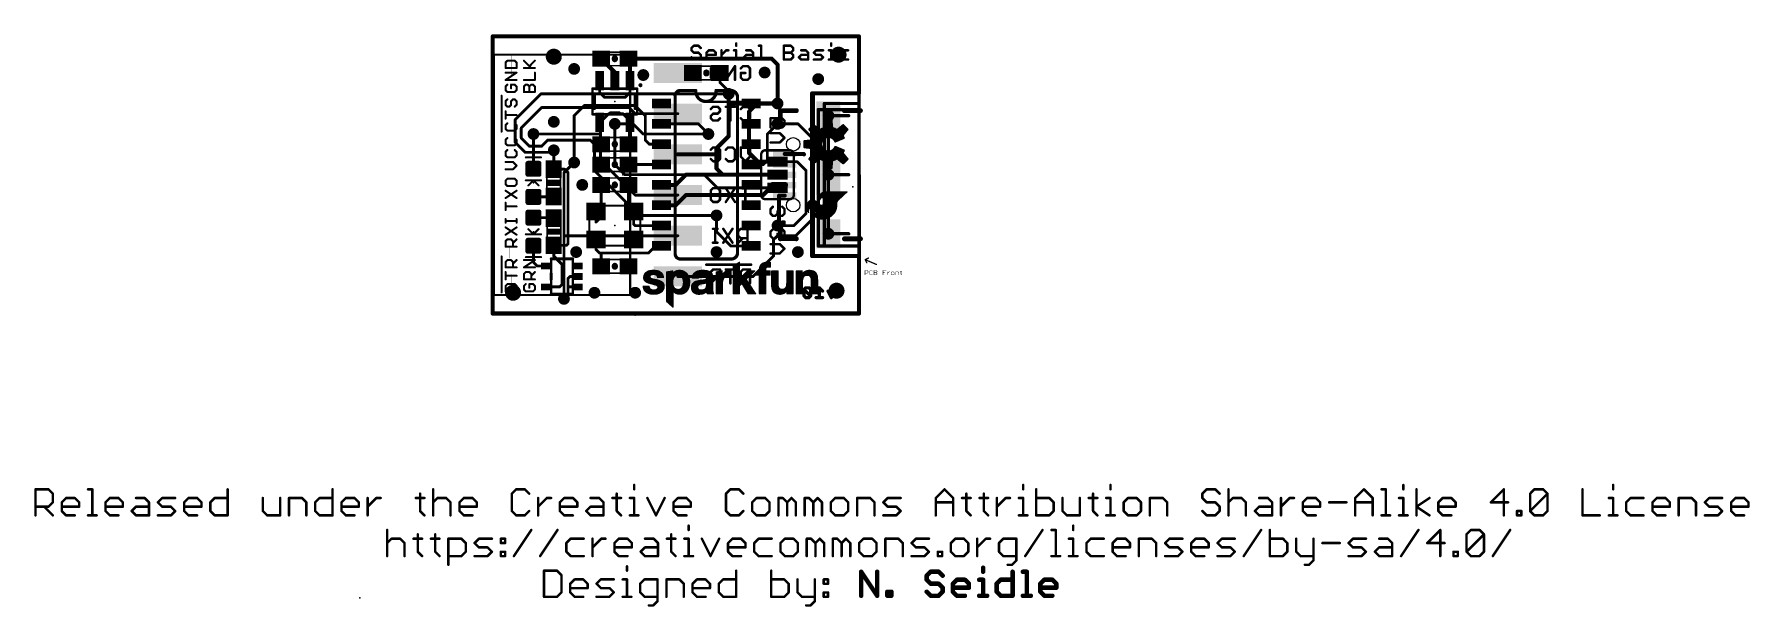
# Model space of a CAD drawing. Extents: x -29 to 78, y -18 to 17.
import ezdxf

# ---------------------------------------------------------------- set-up
doc = ezdxf.new("R2010")
doc.units = 0
for name, color, linetype in [('1', 12, 'CONTINUOUS'), ('16', 132, 'CONTINUOUS'), ('18', 110, 'CONTINUOUS'), ('20', 53, 'CONTINUOUS'), ('21', 41, 'CONTINUOUS'), ('22', 40, 'CONTINUOUS'), ('23', 53, 'CONTINUOUS'), ('24', 53, 'CONTINUOUS'), ('51', 53, 'CONTINUOUS')]:
    doc.layers.add(name, color=color, linetype=linetype)

# ---------------------------------------------------------------- blocks, each defined once
blk = doc.blocks.new('RECT')
blk.add_solid([(-0.5, -0.5), (0.5, -0.5), (-0.5, 0.5), (0.5, 0.5)])
blk = doc.blocks.new('RECT160000X160000R30')
at = {"const_width": 0.15}
blk.add_lwpolyline([(0.425, -0.35), (0.425, 0.35, 0.4142), (0.35, 0.425), (-0.35, 0.425, 0.4142), (-0.425, 0.35), (-0.425, -0.35, 0.4142), (-0.35, -0.425), (0.35, -0.425, 0.4142)], format="xyb", close=True, dxfattribs=at)
blk.add_solid([(-0.3754, -0.3754), (0.3754, -0.3754), (-0.3754, 0.3754), (0.3754, 0.3754)])
blk = doc.blocks.new('PIE')
at = {"const_width": 0.5}
blk.add_lwpolyline([(0, -0.25, 1), (0, 0.25, 1), (0, -0.25)], format="xyb", dxfattribs=at)
blk = doc.blocks.new('ROUNDV')
at = {"const_width": 0.5}
blk.add_lwpolyline([(0, -0.25, 1), (0, 0.25, 1), (0, -0.25)], format="xyb", dxfattribs=at)

msp = doc.modelspace()

# ---------------------------------------------------------------- linework, layer by layer
at = {"layer": '1'}
for points, const_width in [([(0, -0.0318), (0, 17.272)], 0.254), ([(0, 17.272), (22.86, 17.272)], 0.254), ([(22.86, 17.272), (22.86, 13.716)], 0.254), ([(7.62, 15.025), (6.77, 15.875)], 0.254), ([(7.62, 14.5081), (7.62, 15.025)], 0.254), ([(8.47, 15.875), (17.425, 15.875)], 0.254), ([(8.57, 15.775), (8.47, 15.875)], 0.254), ([(8.57, 14.5081), (8.57, 15.775)], 0.254), ([(14.185, 14.986), (14.185, 14.39)], 0.1778), ([(17.78, 15.52), (17.425, 15.875)], 0.254), ([(17.78, 15.52), (17.78, 13.081)], 0.254), ([(6.67, 14.5081), (6.67, 13.777)], 0.1778), ([(8.57, 14.5081), (8.57, 13.777)], 0.1778), ([(14.185, 14.39), (14.732, 13.843)], 0.1778), ([(14.732, 13.843), (14.732, 13.681)], 0.1778), ([(5.715, 12.954), (5.08, 12.319)], 0.1778), ([(8.89, 12.954), (5.715, 12.954)], 0.1778), ([(6.985, 13.462), (6.67, 13.777)], 0.1778), ([(8.255, 13.462), (6.985, 13.462)], 0.1778), ([(8.57, 13.777), (8.255, 13.462)], 0.1778), ([(9.525, 12.319), (8.89, 12.954)], 0.1778), ([(14.732, 13.2), (14.732, 13.681)], 0.254), ([(14.851, 13.081), (14.732, 13.2)], 0.254), ([(16.135, 13.081), (14.851, 13.081)], 0.254), ([(22.86, 13.716), (19.985, 13.716)], 0.254), ([(19.985, 13.716), (19.985, 3.556)], 0.254), ([(5.08, 12.319), (5.08, 9.398)], 0.1778), ([(7.62, 11.811), (8.5399, 11.811)], 0.1778), ([(8.5399, 11.8778), (8.57, 11.9079)], 0.254), ([(8.5399, 11.811), (8.5399, 11.8778)], 0.254), ([(8.57, 11.9079), (8.57, 10.641)], 0.254), ([(9.525, 10.795), (9.525, 12.319)], 0.1778), ([(10.535, 11.811), (12.827, 11.811)], 0.1778), ([(12.827, 11.811), (13.462, 11.176)], 0.1778), ([(17.145, 11.176), (17.78, 11.811)], 0.1778), ([(22.86, 12.7), (20.32, 12.7)], 0.2032), ([(20.32, 12.7), (20.32, 4.191)], 0.2032), ([(20.955, 12.319), (22.225, 12.319)], 0.2032), ([(20.955, 4.953), (20.955, 12.319)], 0.2032), ([(22.86, 4.191), (22.86, 12.7)], 0.2032), ([(2.54, 11.176), (2.54, 9.005)], 0.1778), ([(8.57, 10.641), (8.47, 10.541)], 0.254), ([(9.779, 10.541), (9.525, 10.795)], 0.1778), ([(17.145, 9.525), (17.145, 11.176)], 0.1778), ([(3.81, 8.978), (3.81, 10.16)], 0.1778), ([(10.535, 10.541), (9.779, 10.541)], 0.1778), ([(18.23, 9.936), (19.401, 9.936)], 0.254), ([(19.401, 9.936), (19.431, 9.906)], 0.254), ([(3.81, 8.978), (4.484, 8.978)], 0.1778), ([(4.484, 8.978), (4.699, 8.763)], 0.1778), ([(4.699, 4.318), (4.699, 8.763)], 0.1778), ([(10.535, 9.271), (8.47, 9.271)], 0.1778), ([(12.065, 8.636), (11.43, 8.001)], 0.254), ([(18.23, 8.636), (12.065, 8.636)], 0.254), ([(16.135, 9.271), (16.891, 9.271)], 0.1778), ([(16.891, 9.271), (17.145, 9.525)], 0.1778), ([(20.955, 8.636), (22.225, 8.636)], 0.2032), ([(6.77, 8.001), (6.77, 6.008)], 0.1778), ([(8.47, 8.001), (8.47, 6.661)], 0.1778), ([(11.43, 8.001), (10.535, 8.001)], 0.254), ([(17.4983, 7.986), (16.8783, 7.366)], 0.254), ([(18.23, 7.986), (17.4983, 7.986)], 0.4064), ([(2.54, 7.251), (3.783, 7.251)], 0.1778), ([(3.783, 7.251), (3.81, 7.278)], 0.1778), ([(8.47, 6.661), (8.795, 6.336)], 0.1778), ([(11.43, 6.731), (10.535, 6.731)], 0.254), ([(12.065, 7.366), (11.43, 6.731)], 0.254), ([(16.8783, 7.366), (12.065, 7.366)], 0.254), ([(18.23, 7.336), (17.877, 7.336)], 0.254), ([(17.877, 7.336), (17.877, 5.558)], 0.254), ([(2.54, 5.957), (3.783, 5.957)], 0.1778), ([(3.783, 5.957), (3.81, 5.93)], 0.1778), ([(6.445, 6.336), (6.445, 5.683)], 0.1778), ([(6.77, 6.008), (6.445, 5.683)], 0.1778), ([(8.795, 5.556), (8.795, 6.336)], 0.1778), ([(8.795, 5.556), (8.89, 5.461)], 0.1778), ([(10.535, 5.461), (8.89, 5.461)], 0.1778), ([(13.97, 5.08), (13.97, 6.096)], 0.1778), ([(17.877, 5.558), (17.78, 5.461)], 0.254), ([(2.54, 4.203), (2.54, 3.175)], 0.1778), ([(3.81, 3.556), (3.81, 4.23)], 0.1778), ([(3.81, 4.23), (4.611, 4.23)], 0.1778), ([(4.611, 4.23), (4.699, 4.318)], 0.1778), ([(6.445, 4.586), (6.445, 3.969)], 0.1778), ([(14.859, 4.191), (13.97, 5.08)], 0.1778), ([(20.32, 4.191), (22.86, 4.191)], 0.2032), ([(20.955, 4.953), (22.225, 4.953)], 0.2032), ([(2.54, 3.175), (2.779, 2.936)], 0.1778), ([(4.318, 3.048), (3.81, 3.556)], 0.1778), ([(6.6675, 3.7465), (6.445, 3.969)], 0.1778), ([(6.7945, 3.7465), (6.6675, 3.7465)], 0.1778), ([(6.77, 3.722), (6.7945, 3.7465)], 0.1778), ([(6.77, 2.921), (6.77, 3.722)], 0.1778), ([(6.7945, 3.7465), (9.7155, 3.7465)], 0.1778), ([(10.16, 4.191), (9.7155, 3.7465)], 0.1778), ([(10.535, 4.191), (10.16, 4.191)], 0.1778), ([(16.135, 4.191), (14.859, 4.191)], 0.1778), ([(19.985, 3.556), (22.86, 3.556)], 0.254), ([(22.86, 3.556), (22.86, -0.0318)], 0.254), ([(3.368, 2.936), (2.779, 2.936)], 0.1778), ([(4.318, 1.778), (4.318, 3.048)], 0.1778), ([(4.826, 2.286), (4.699, 2.159)], 0.1778), ([(4.699, 2.159), (4.699, 1.651)], 0.1778), ([(5.268, 2.286), (4.826, 2.286)], 0.1778), ([(3.368, 1.636), (4.176, 1.636)], 0.1778), ([(4.176, 1.636), (4.318, 1.778)], 0.1778), ([(4.699, 1.143), (4.445, 0.889)], 0.1778), ([(4.699, 1.651), (4.699, 1.143)], 0.1778), ([(4.714, 1.636), (4.699, 1.651)], 0.1778), ([(5.268, 1.636), (4.714, 1.636)], 0.1778), ([(22.86, -0.0318), (0, -0.0318)], 0.254)]:
    msp.add_lwpolyline(points, dxfattribs=dict(at, const_width=const_width))
for points, const_width in [([(0.0635, 17.272, 1), (-0.0635, 17.272)], 0.127), ([(0, 17.3355, 1), (0, 17.2085)], 0.127), ([(22.9235, 17.272, 1), (22.7965, 17.272)], 0.127), ([(22.86, 17.2085, 1), (22.86, 17.3355)], 0.127), ([(6.8149, 15.9199, 1), (6.7251, 15.8301)], 0.127), ([(7.6835, 15.025, 1), (7.5565, 15.025)], 0.127), ([(7.5751, 14.9801, 1), (7.6649, 15.0699)], 0.127), ([(8.47, 15.9385, 1), (8.47, 15.8115)], 0.127), ([(8.5149, 15.9199, 1), (8.4251, 15.8301)], 0.127), ([(8.6335, 15.775, 1), (8.5065, 15.775)], 0.127), ([(8.5251, 15.7301, 1), (8.6149, 15.8199)], 0.127), ([(14.2294, 14.986, 1), (14.1406, 14.986)], 0.0889), ([(17.4699, 15.9199, 1), (17.3801, 15.8301)], 0.127), ([(17.425, 15.8115, 1), (17.425, 15.9385)], 0.127), ([(17.8435, 15.52, 1), (17.7165, 15.52)], 0.127), ([(17.7351, 15.4751, 1), (17.8249, 15.5649)], 0.127), ([(6.7145, 14.5081, 1), (6.6255, 14.5081)], 0.0889), ([(7.5565, 14.5081, 1), (7.6835, 14.5081)], 0.127), ([(8.5065, 14.5081, 1), (8.6335, 14.5081)], 0.127), ([(8.6144, 14.5081, 1), (8.5256, 14.5081)], 0.0889), ([(14.2164, 14.4214, 1), (14.1536, 14.3586)], 0.0889), ([(14.1406, 14.39, 1), (14.2294, 14.39)], 0.0889), ([(14.7765, 13.843, 1), (14.6876, 13.843)], 0.0889), ([(5.715, 12.9985, 1), (5.715, 12.9096)], 0.0889), ([(5.7464, 12.9226, 1), (5.6836, 12.9854)], 0.0889), ([(6.6255, 13.777, 1), (6.7145, 13.777)], 0.0889), ([(6.7014, 13.8084, 1), (6.6386, 13.7456)], 0.0889), ([(6.985, 13.5065, 1), (6.985, 13.4176)], 0.0889), ([(6.9536, 13.4306, 1), (7.0164, 13.4934)], 0.0889), ([(8.2236, 13.4934, 1), (8.2864, 13.4306)], 0.0889), ([(8.255, 13.4176, 1), (8.255, 13.5065)], 0.0889), ([(8.5256, 13.777, 1), (8.6144, 13.777)], 0.0889), ([(8.6014, 13.7456, 1), (8.5386, 13.8084)], 0.0889), ([(8.9214, 12.9854, 1), (8.8586, 12.9226)], 0.0889), ([(8.89, 12.9096, 1), (8.89, 12.9985)], 0.0889), ([(14.7955, 13.681, 1), (14.6685, 13.681)], 0.127), ([(14.7769, 13.2449, 1), (14.6871, 13.1551)], 0.127), ([(14.6685, 13.2, 1), (14.7955, 13.2)], 0.127), ([(14.6876, 13.681, 1), (14.7765, 13.681)], 0.0889), ([(14.7006, 13.8116, 1), (14.7634, 13.8744)], 0.0889), ([(14.851, 13.1445, 1), (14.851, 13.0175)], 0.127), ([(14.8061, 13.0361, 1), (14.8959, 13.1259)], 0.127), ([(16.135, 13.0175, 1), (16.135, 13.1445)], 0.127), ([(17.7165, 13.081, 1), (17.8435, 13.081)], 0.127), ([(19.985, 13.7795, 1), (19.985, 13.6525)], 0.127), ([(20.0485, 13.716, 1), (19.9215, 13.716)], 0.127), ([(22.7965, 13.716, 1), (22.9235, 13.716)], 0.127), ([(22.86, 13.6525, 1), (22.86, 13.7795)], 0.127), ([(5.1245, 12.319, 1), (5.0355, 12.319)], 0.0889), ([(5.0486, 12.3504, 1), (5.1114, 12.2876)], 0.0889), ([(7.62, 11.8554, 1), (7.62, 11.7666)], 0.0889), ([(8.6034, 11.8778, 1), (8.4764, 11.8778)], 0.127), ([(8.495, 11.9227, 1), (8.5848, 11.8329)], 0.127), ([(8.4764, 11.811, 1), (8.6034, 11.811)], 0.127), ([(8.6335, 11.9079, 1), (8.5065, 11.9079)], 0.127), ([(8.6149, 11.863, 1), (8.5251, 11.9528)], 0.127), ([(8.5399, 11.7666, 1), (8.5399, 11.8554)], 0.0889), ([(9.5694, 12.319, 1), (9.4806, 12.319)], 0.0889), ([(9.4936, 12.2876, 1), (9.5564, 12.3504)], 0.0889), ([(10.535, 11.8554, 1), (10.535, 11.7666)], 0.0889), ([(12.8584, 11.8424, 1), (12.7956, 11.7796)], 0.0889), ([(12.827, 11.7666, 1), (12.827, 11.8554)], 0.0889), ([(17.8114, 11.7796, 1), (17.7486, 11.8424)], 0.0889), ([(20.32, 12.7508, 1), (20.32, 12.6492)], 0.1016), ([(20.3708, 12.7, 1), (20.2692, 12.7)], 0.1016), ([(20.955, 12.3698, 1), (20.955, 12.2682)], 0.1016), ([(21.0058, 12.319, 1), (20.9042, 12.319)], 0.1016), ([(22.225, 12.2682, 1), (22.225, 12.3698)], 0.1016), ([(22.9108, 12.7, 1), (22.8092, 12.7)], 0.1016), ([(22.86, 12.6492, 1), (22.86, 12.7508)], 0.1016), ([(2.5844, 11.176, 1), (2.4956, 11.176)], 0.0889), ([(8.6149, 10.5961, 1), (8.5251, 10.6859)], 0.127), ([(9.5564, 10.8264, 1), (9.4936, 10.7636)], 0.0889), ([(9.4806, 10.795, 1), (9.5694, 10.795)], 0.0889), ([(13.4306, 11.1446, 1), (13.4934, 11.2074)], 0.0889), ([(17.1895, 11.176, 1), (17.1005, 11.176)], 0.0889), ([(17.1136, 11.2074, 1), (17.1764, 11.1446)], 0.0889), ([(3.8544, 10.16, 1), (3.7656, 10.16)], 0.0889), ([(8.4251, 10.5859, 1), (8.5149, 10.4961)], 0.127), ([(8.5065, 10.641, 1), (8.6335, 10.641)], 0.127), ([(9.779, 10.5854, 1), (9.779, 10.4966)], 0.0889), ([(9.7476, 10.5096, 1), (9.8104, 10.5724)], 0.0889), ([(10.535, 10.4966, 1), (10.535, 10.5854)], 0.0889), ([(18.23, 9.9995, 1), (18.23, 9.8725)], 0.127), ([(19.4459, 9.9809, 1), (19.3561, 9.8911)], 0.127), ([(19.3861, 9.8611, 1), (19.4759, 9.9509)], 0.127), ([(19.401, 9.8725, 1), (19.401, 9.9995)], 0.127), ([(2.4956, 9.005, 1), (2.5844, 9.005)], 0.0889), ([(3.81, 9.0224, 1), (3.81, 8.9336)], 0.0889), ([(3.7656, 8.978, 1), (3.8544, 8.978)], 0.0889), ([(4.5154, 9.0094, 1), (4.4526, 8.9466)], 0.0889), ([(4.484, 8.9336, 1), (4.484, 9.0224)], 0.0889), ([(4.7435, 8.763, 1), (4.6545, 8.763)], 0.0889), ([(4.6676, 8.7316, 1), (4.7304, 8.7944)], 0.0889), ([(5.0355, 9.398, 1), (5.1245, 9.398)], 0.0889), ([(8.47, 9.3155, 1), (8.47, 9.2266)], 0.0889), ([(10.535, 9.2266, 1), (10.535, 9.3155)], 0.0889), ([(12.065, 8.6995, 1), (12.065, 8.5725)], 0.127), ([(12.1099, 8.5911, 1), (12.0201, 8.6809)], 0.127), ([(16.135, 9.3155, 1), (16.135, 9.2266)], 0.0889), ([(16.8596, 9.3024, 1), (16.9224, 9.2396)], 0.0889), ([(16.891, 9.2266, 1), (16.891, 9.3155)], 0.0889), ([(17.1005, 9.525, 1), (17.1895, 9.525)], 0.0889), ([(17.1764, 9.4936, 1), (17.1136, 9.5564)], 0.0889), ([(18.23, 8.5725, 1), (18.23, 8.6995)], 0.127), ([(20.955, 8.6868, 1), (20.955, 8.5852)], 0.1016), ([(22.225, 8.5852, 1), (22.225, 8.6868)], 0.1016), ([(6.8145, 8.001, 1), (6.7256, 8.001)], 0.0889), ([(8.5145, 8.001, 1), (8.4256, 8.001)], 0.0889), ([(10.535, 8.0645, 1), (10.535, 7.9375)], 0.127), ([(11.3851, 8.0459, 1), (11.4749, 7.9561)], 0.127), ([(11.43, 7.9375, 1), (11.43, 8.0645)], 0.127), ([(17.4983, 8.0876, 1), (17.4983, 7.8844)], 0.2032), ([(17.5432, 7.9411, 1), (17.4534, 8.0309)], 0.127), ([(18.23, 7.8844, 1), (18.23, 8.0876)], 0.2032), ([(2.54, 7.2955, 1), (2.54, 7.2066)], 0.0889), ([(3.7516, 7.2824, 1), (3.8144, 7.2196)], 0.0889), ([(3.8414, 7.2466, 1), (3.7786, 7.3094)], 0.0889), ([(3.783, 7.2066, 1), (3.783, 7.2955)], 0.0889), ([(8.5014, 6.6924, 1), (8.4386, 6.6296)], 0.0889), ([(8.4256, 6.661, 1), (8.5145, 6.661)], 0.0889), ([(10.535, 6.7945, 1), (10.535, 6.6675)], 0.127), ([(11.3851, 6.7759, 1), (11.4749, 6.6861)], 0.127), ([(11.43, 6.6675, 1), (11.43, 6.7945)], 0.127), ([(12.065, 7.4295, 1), (12.065, 7.3025)], 0.127), ([(12.1099, 7.3211, 1), (12.0201, 7.4109)], 0.127), ([(16.8334, 7.4109, 1), (16.9232, 7.3211)], 0.127), ([(16.8783, 7.3025, 1), (16.8783, 7.4295)], 0.127), ([(17.877, 7.3995, 1), (17.877, 7.2725)], 0.127), ([(17.9405, 7.336, 1), (17.8135, 7.336)], 0.127), ([(18.23, 7.2725, 1), (18.23, 7.3995)], 0.127), ([(2.54, 6.0015, 1), (2.54, 5.9125)], 0.0889), ([(3.8144, 5.9884, 1), (3.7516, 5.9256)], 0.0889), ([(3.7786, 5.8986, 1), (3.8414, 5.9614)], 0.0889), ([(3.783, 5.9125, 1), (3.783, 6.0015)], 0.0889), ([(6.4895, 6.336, 1), (6.4005, 6.336)], 0.0889), ([(6.4136, 5.7144, 1), (6.4764, 5.6516)], 0.0889), ([(6.4005, 5.683, 1), (6.4895, 5.683)], 0.0889), ([(6.7256, 6.008, 1), (6.8145, 6.008)], 0.0889), ([(6.8014, 5.9766, 1), (6.7386, 6.0394)], 0.0889), ([(8.8264, 5.5874, 1), (8.7636, 5.5246)], 0.0889), ([(8.8394, 6.336, 1), (8.7506, 6.336)], 0.0889), ([(8.7506, 5.556, 1), (8.8394, 5.556)], 0.0889), ([(8.7636, 6.3046, 1), (8.8264, 6.3674)], 0.0889), ([(8.89, 5.5055, 1), (8.89, 5.4165)], 0.0889), ([(8.8586, 5.4296, 1), (8.9214, 5.4924)], 0.0889), ([(10.535, 5.4165, 1), (10.535, 5.5055)], 0.0889), ([(14.0145, 6.096, 1), (13.9256, 6.096)], 0.0889), ([(17.7351, 5.5059, 1), (17.8249, 5.4161)], 0.127), ([(17.8135, 5.558, 1), (17.9405, 5.558)], 0.127), ([(17.9219, 5.5131, 1), (17.8321, 5.6029)], 0.127), ([(2.5844, 4.203, 1), (2.4956, 4.203)], 0.0889), ([(3.81, 4.2745, 1), (3.81, 4.1856)], 0.0889), ([(3.8544, 4.23, 1), (3.7656, 4.23)], 0.0889), ([(4.5796, 4.2614, 1), (4.6424, 4.1986)], 0.0889), ([(4.611, 4.1856, 1), (4.611, 4.2745)], 0.0889), ([(4.6545, 4.318, 1), (4.7435, 4.318)], 0.0889), ([(4.7304, 4.2866, 1), (4.6676, 4.3494)], 0.0889), ([(6.4895, 4.586, 1), (6.4005, 4.586)], 0.0889), ([(14.0014, 5.1114, 1), (13.9386, 5.0486)], 0.0889), ([(13.9256, 5.08, 1), (14.0145, 5.08)], 0.0889), ([(20.32, 4.2418, 1), (20.32, 4.1402)], 0.1016), ([(20.955, 5.0038, 1), (20.955, 4.9022)], 0.1016), ([(20.9042, 4.953, 1), (21.0058, 4.953)], 0.1016), ([(22.225, 4.9022, 1), (22.225, 5.0038)], 0.1016), ([(22.86, 4.1402, 1), (22.86, 4.2418)], 0.1016), ([(2.5714, 3.2064, 1), (2.5086, 3.1436)], 0.0889), ([(2.4956, 3.175, 1), (2.5844, 3.175)], 0.0889), ([(3.8414, 3.5874, 1), (3.7786, 3.5246)], 0.0889), ([(3.7656, 3.556, 1), (3.8544, 3.556)], 0.0889), ([(6.4764, 4.0004, 1), (6.4136, 3.9376)], 0.0889), ([(6.4005, 3.969, 1), (6.4895, 3.969)], 0.0889), ([(6.6675, 3.791, 1), (6.6675, 3.7021)], 0.0889), ([(6.6361, 3.7151, 1), (6.6989, 3.7779)], 0.0889), ([(6.8145, 3.722, 1), (6.7256, 3.722)], 0.0889), ([(6.7386, 3.7534, 1), (6.8014, 3.6906)], 0.0889), ([(6.7945, 3.791, 1), (6.7945, 3.7021)], 0.0889), ([(6.8259, 3.7151, 1), (6.7631, 3.7779)], 0.0889), ([(6.7945, 3.7021, 1), (6.7945, 3.791)], 0.0889), ([(9.6841, 3.7779, 1), (9.7469, 3.7151)], 0.0889), ([(9.7155, 3.7021, 1), (9.7155, 3.791)], 0.0889), ([(10.16, 4.2355, 1), (10.16, 4.1465)], 0.0889), ([(10.1914, 4.1596, 1), (10.1286, 4.2224)], 0.0889), ([(10.535, 4.1465, 1), (10.535, 4.2355)], 0.0889), ([(14.859, 4.2355, 1), (14.859, 4.1465)], 0.0889), ([(14.8276, 4.1596, 1), (14.8904, 4.2224)], 0.0889), ([(16.135, 4.1465, 1), (16.135, 4.2355)], 0.0889), ([(19.985, 3.6195, 1), (19.985, 3.4925)], 0.127), ([(19.9215, 3.556, 1), (20.0485, 3.556)], 0.127), ([(20.2692, 4.191, 1), (20.3708, 4.191)], 0.1016), ([(22.9235, 3.556, 1), (22.7965, 3.556)], 0.127), ([(22.8092, 4.191, 1), (22.9108, 4.191)], 0.1016), ([(22.86, 3.4925, 1), (22.86, 3.6195)], 0.127), ([(2.779, 2.9804, 1), (2.779, 2.8916)], 0.0889), ([(2.7476, 2.9046, 1), (2.8104, 2.9674)], 0.0889), ([(3.368, 2.8916, 1), (3.368, 2.9804)], 0.0889), ([(4.3625, 3.048, 1), (4.2736, 3.048)], 0.0889), ([(4.2866, 3.0166, 1), (4.3494, 3.0794)], 0.0889), ([(4.7435, 2.159, 1), (4.6545, 2.159)], 0.0889), ([(4.6676, 2.1904, 1), (4.7304, 2.1276)], 0.0889), ([(4.826, 2.3304, 1), (4.826, 2.2416)], 0.0889), ([(4.8574, 2.2546, 1), (4.7946, 2.3174)], 0.0889), ([(5.268, 2.2416, 1), (5.268, 2.3304)], 0.0889), ([(6.7256, 2.921, 1), (6.8145, 2.921)], 0.0889), ([(3.368, 1.6805, 1), (3.368, 1.5916)], 0.0889), ([(4.1446, 1.6674, 1), (4.2074, 1.6046)], 0.0889), ([(4.176, 1.5916, 1), (4.176, 1.6805)], 0.0889), ([(4.2736, 1.778, 1), (4.3625, 1.778)], 0.0889), ([(4.3494, 1.7466, 1), (4.2866, 1.8094)], 0.0889), ([(4.7435, 1.651, 1), (4.6545, 1.651)], 0.0889), ([(4.6545, 1.651, 1), (4.7435, 1.651)], 0.0889), ([(4.6545, 1.143, 1), (4.7435, 1.143)], 0.0889), ([(4.7304, 1.6824, 1), (4.6676, 1.6196)], 0.0889), ([(4.7304, 1.1116, 1), (4.6676, 1.1744)], 0.0889), ([(4.714, 1.6805, 1), (4.714, 1.5916)], 0.0889), ([(4.6826, 1.6046, 1), (4.7454, 1.6674)], 0.0889), ([(5.268, 1.5916, 1), (5.268, 1.6805)], 0.0889), ([(0, 0.0317, 1), (0, -0.0953)], 0.127), ([(-0.0635, -0.0318, 1), (0.0635, -0.0318)], 0.127), ([(4.4136, 0.9204, 1), (4.4764, 0.8576)], 0.0889), ([(22.7965, -0.0318, 1), (22.9235, -0.0318)], 0.127), ([(22.86, -0.0953, 1), (22.86, 0.0317)], 0.127)]:
    msp.add_lwpolyline(points, format="xyb", dxfattribs=dict(at, const_width=const_width))
at = {"layer": '16'}
for points, const_width in [([(0, -0.0318), (0, 17.272)], 0.254), ([(0, 17.272), (22.86, 17.272)], 0.254), ([(22.86, 17.272), (22.86, 13.716)], 0.254), ([(3.013, 13.681), (1.397, 12.065)], 0.1778), ([(3.048, 12.827), (1.778, 11.557)], 0.1778), ([(14.732, 13.681), (3.013, 13.681)], 0.1778), ([(8.509, 12.827), (3.048, 12.827)], 0.1778), ([(8.89, 12.446), (8.509, 12.827)], 0.1778), ([(14.732, 11.049), (14.732, 13.681)], 0.254), ([(16, 12.571), (16.51, 13.081)], 0.254), ([(16.51, 13.081), (17.78, 13.081)], 0.254), ([(22.86, 13.716), (19.939, 13.716)], 0.254), ([(19.939, 13.716), (19.939, 3.556)], 0.254), ([(22.86, 13.081), (20.701, 13.081)], 0.2032), ([(20.701, 13.081), (20.701, 4.191)], 0.2032), ([(22.86, 4.191), (22.86, 13.081)], 0.2032), ([(1.397, 12.065), (1.397, 10.668)], 0.1778), ([(7.239, 12.446), (6.731, 11.938)], 0.1778), ([(6.731, 11.938), (6.731, 11.176)], 0.1778), ([(8.128, 12.446), (7.239, 12.446)], 0.1778), ([(7.62, 9.271), (7.62, 11.811)], 0.1778), ([(9.398, 11.176), (8.128, 12.446)], 0.1778), ([(8.89, 12.446), (11.553, 12.446)], 0.1778), ([(16, 10), (16, 12.571)], 0.254), ([(19.05, 11.811), (17.78, 11.811)], 0.1778), ([(19.939, 10.922), (19.05, 11.811)], 0.1778), ([(1.397, 10.668), (2.032, 10.033)], 0.1778), ([(1.778, 10.922), (1.778, 11.557)], 0.1778), ([(2.286, 10.414), (1.778, 10.922)], 0.1778), ([(2.54, 11.176), (6.731, 11.176)], 0.1778), ([(3.048, 10.414), (3.429, 10.795)], 0.1778), ([(3.429, 10.795), (6.096, 10.795)], 0.1778), ([(6.096, 10.795), (6.35, 10.541)], 0.1778), ([(6.731, 11.176), (6.731, 9.525)], 0.1778), ([(13.462, 11.176), (9.398, 11.176)], 0.1778), ([(13.97, 10.287), (14.732, 11.049)], 0.254), ([(19.939, 5.842), (19.939, 10.922)], 0.1778), ([(2.032, 10.033), (3.683, 10.033)], 0.1778), ([(3.048, 10.414), (2.286, 10.414)], 0.1778), ([(3.683, 10.033), (3.81, 10.16)], 0.1778), ([(6.35, 8.89), (6.35, 10.541)], 0.1778), ([(11.553, 9.906), (13.97, 9.906)], 0.254), ([(13.97, 10.287), (13.97, 9.906)], 0.254), ([(13.97, 9.017), (13.97, 9.906)], 0.254), ([(16.5512, 9.4488), (16, 10)], 0.254), ([(5.08, 9.398), (4.445, 8.763)], 0.1778), ([(4.445, 4.826), (4.445, 8.763)], 0.1778), ([(9.144, 6.096), (6.35, 8.89)], 0.1778), ([(8.89, 7.366), (6.731, 9.525)], 0.1778), ([(8.255, 8.636), (7.62, 9.271)], 0.1778), ([(13.208, 8.636), (8.255, 8.636)], 0.1778), ([(14.0208, 7.8232), (13.208, 8.636)], 0.1778), ([(14.351, 8.636), (13.97, 9.017)], 0.254), ([(17.78, 8.636), (14.351, 8.636)], 0.254), ([(17.78, 9.4488), (16.5512, 9.4488)], 0.254), ([(17.78, 9.4488), (18.9992, 9.4488)], 0.1778), ([(18.9992, 9.4488), (19.558, 8.89)], 0.1778), ([(19.558, 6.223), (19.558, 8.89)], 0.1778), ([(17.78, 7.8232), (14.0208, 7.8232)], 0.1778), ([(11.553, 7.366), (8.89, 7.366)], 0.1778), ([(13.97, 6.096), (9.144, 6.096)], 0.1778), ([(18.796, 5.461), (17.78, 5.461)], 0.1778), ([(19.558, 6.223), (18.796, 5.461)], 0.1778), ([(19.939, 5.842), (18.923, 4.826)], 0.1778), ([(11.553, 4.826), (4.445, 4.826)], 0.1778), ([(4.445, 4.826), (4.445, 0.889)], 0.1778), ([(17.526, 4.572), (17.78, 4.826)], 0.1778), ([(17.526, 4.572), (17.526, 3.556)], 0.1778), ([(18.923, 4.826), (17.78, 4.826)], 0.1778), ([(20.701, 4.191), (22.86, 4.191)], 0.2032), ([(17.526, 3.556), (16.256, 2.286)], 0.1778), ([(19.939, 3.556), (22.86, 3.556)], 0.254), ([(22.86, 3.556), (22.86, -0.0318)], 0.254), ([(11.553, 2.286), (16.256, 2.286)], 0.1778), ([(19.5391, 1.5753), (19.4374, 1.4736)], 0.2032), ([(19.4374, 1.4736), (19.4374, 1.0669)], 0.2032), ([(19.8442, 1.0669), (19.4374, 1.4736)], 0.2032), ([(19.4374, 1.0669), (19.5391, 0.9652)], 0.2032), ([(19.7425, 1.5753), (19.5391, 1.5753)], 0.2032), ([(19.8442, 1.4736), (19.7425, 1.5753)], 0.2032), ([(19.7425, 0.9652), (19.8442, 1.0669)], 0.2032), ([(19.8442, 1.0669), (19.8442, 1.4736)], 0.2032), ([(20.5926, 1.3719), (20.3892, 1.5753)], 0.2032), ([(20.3892, 1.5753), (20.3892, 0.9652)], 0.2032), ([(21.1377, 0.9652), (20.9343, 1.3719)], 0.2032), ([(21.341, 1.3719), (21.1377, 0.9652)], 0.2032), ([(22.86, -0.0318), (0, -0.0318)], 0.254), ([(19.5391, 0.9652), (19.7425, 0.9652)], 0.2032), ([(20.5926, 0.9652), (20.1859, 0.9652)], 0.2032)]:
    msp.add_lwpolyline(points, dxfattribs=dict(at, const_width=const_width))
for points, const_width in [([(0.0635, 17.272, 1), (-0.0635, 17.272)], 0.127), ([(0, 17.3355, 1), (0, 17.2085)], 0.127), ([(22.9235, 17.272, 1), (22.7965, 17.272)], 0.127), ([(22.86, 17.2085, 1), (22.86, 17.3355)], 0.127), ([(3.013, 13.7255, 1), (3.013, 13.6366)], 0.0889), ([(3.0444, 13.6496, 1), (2.9816, 13.7124)], 0.0889), ([(3.048, 12.8714, 1), (3.048, 12.7826)], 0.0889), ([(3.0794, 12.7956, 1), (3.0166, 12.8584)], 0.0889), ([(8.5404, 12.8584, 1), (8.4776, 12.7956)], 0.0889), ([(8.509, 12.7826, 1), (8.509, 12.8714)], 0.0889), ([(14.7955, 13.681, 1), (14.6685, 13.681)], 0.127), ([(14.732, 13.6366, 1), (14.732, 13.7255)], 0.0889), ([(16.51, 13.1445, 1), (16.51, 13.0175)], 0.127), ([(16.5549, 13.0361, 1), (16.4651, 13.1259)], 0.127), ([(17.78, 13.0175, 1), (17.78, 13.1445)], 0.127), ([(19.939, 13.7795, 1), (19.939, 13.6525)], 0.127), ([(20.0025, 13.716, 1), (19.8755, 13.716)], 0.127), ([(20.701, 13.1318, 1), (20.701, 13.0302)], 0.1016), ([(20.7518, 13.081, 1), (20.6502, 13.081)], 0.1016), ([(22.7965, 13.716, 1), (22.9235, 13.716)], 0.127), ([(22.9108, 13.081, 1), (22.8092, 13.081)], 0.1016), ([(22.86, 13.6525, 1), (22.86, 13.7795)], 0.127), ([(22.86, 13.0302, 1), (22.86, 13.1318)], 0.1016), ([(1.4415, 12.065, 1), (1.3525, 12.065)], 0.0889), ([(1.3656, 12.0964, 1), (1.4284, 12.0336)], 0.0889), ([(6.7755, 11.938, 1), (6.6866, 11.938)], 0.0889), ([(6.6996, 11.9694, 1), (6.7624, 11.9066)], 0.0889), ([(7.239, 12.4904, 1), (7.239, 12.4016)], 0.0889), ([(7.2704, 12.4146, 1), (7.2076, 12.4774)], 0.0889), ([(7.6645, 11.811, 1), (7.5755, 11.811)], 0.0889), ([(8.1594, 12.4774, 1), (8.0966, 12.4146)], 0.0889), ([(8.128, 12.4016, 1), (8.128, 12.4904)], 0.0889), ([(8.89, 12.4904, 1), (8.89, 12.4016)], 0.0889), ([(8.8586, 12.4146, 1), (8.9214, 12.4774)], 0.0889), ([(11.553, 12.4016, 1), (11.553, 12.4904)], 0.0889), ([(16.0635, 12.571, 1), (15.9365, 12.571)], 0.127), ([(15.9551, 12.6159, 1), (16.0449, 12.5261)], 0.127), ([(17.78, 11.8554, 1), (17.78, 11.7666)], 0.0889), ([(19.0814, 11.8424, 1), (19.0186, 11.7796)], 0.0889), ([(19.05, 11.7666, 1), (19.05, 11.8554)], 0.0889), ([(1.3525, 10.668, 1), (1.4415, 10.668)], 0.0889), ([(1.4284, 10.6994, 1), (1.3656, 10.6366)], 0.0889), ([(1.8225, 11.557, 1), (1.7335, 11.557)], 0.0889), ([(1.7335, 10.922, 1), (1.8225, 10.922)], 0.0889), ([(1.7466, 11.5884, 1), (1.8094, 11.5256)], 0.0889), ([(1.8094, 10.9534, 1), (1.7466, 10.8906)], 0.0889), ([(2.54, 11.2204, 1), (2.54, 11.1316)], 0.0889), ([(3.429, 10.8394, 1), (3.429, 10.7506)], 0.0889), ([(3.4604, 10.7636, 1), (3.3976, 10.8264)], 0.0889), ([(6.1274, 10.8264, 1), (6.0646, 10.7636)], 0.0889), ([(6.096, 10.7506, 1), (6.096, 10.8394)], 0.0889), ([(6.7755, 11.176, 1), (6.6866, 11.176)], 0.0889), ([(6.6866, 11.176, 1), (6.7755, 11.176)], 0.0889), ([(6.731, 11.1316, 1), (6.731, 11.2204)], 0.0889), ([(9.398, 11.2204, 1), (9.398, 11.1316)], 0.0889), ([(9.3666, 11.1446, 1), (9.4294, 11.2074)], 0.0889), ([(13.462, 11.1316, 1), (13.462, 11.2204)], 0.0889), ([(14.6685, 11.049, 1), (14.7955, 11.049)], 0.127), ([(14.7769, 11.0041, 1), (14.6871, 11.0939)], 0.127), ([(19.9835, 10.922, 1), (19.8945, 10.922)], 0.0889), ([(19.9076, 10.8906, 1), (19.9704, 10.9534)], 0.0889), ([(2.032, 10.0775, 1), (2.032, 9.9886)], 0.0889), ([(2.0006, 10.0016, 1), (2.0634, 10.0644)], 0.0889), ([(2.286, 10.4584, 1), (2.286, 10.3696)], 0.0889), ([(2.2546, 10.3826, 1), (2.3174, 10.4454)], 0.0889), ([(3.0166, 10.4454, 1), (3.0794, 10.3826)], 0.0889), ([(3.048, 10.3696, 1), (3.048, 10.4584)], 0.0889), ([(3.6516, 10.0644, 1), (3.7144, 10.0016)], 0.0889), ([(3.683, 9.9886, 1), (3.683, 10.0775)], 0.0889), ([(3.8414, 10.1286, 1), (3.7786, 10.1914)], 0.0889), ([(6.3945, 10.541, 1), (6.3056, 10.541)], 0.0889), ([(6.3186, 10.5096, 1), (6.3814, 10.5724)], 0.0889), ([(11.553, 9.9695, 1), (11.553, 9.8425)], 0.127), ([(14.0335, 10.287, 1), (13.9065, 10.287)], 0.127), ([(13.9251, 10.3319, 1), (14.0149, 10.2421)], 0.127), ([(14.0335, 9.906, 1), (13.9065, 9.906)], 0.127), ([(13.9065, 9.906, 1), (14.0335, 9.906)], 0.127), ([(13.97, 9.8425, 1), (13.97, 9.9695)], 0.127), ([(16.0449, 10.0449, 1), (15.9551, 9.9551)], 0.127), ([(15.9365, 10, 1), (16.0635, 10)], 0.127), ([(4.4895, 8.763, 1), (4.4005, 8.763)], 0.0889), ([(4.4136, 8.7944, 1), (4.4764, 8.7316)], 0.0889), ([(5.1114, 9.3666, 1), (5.0486, 9.4294)], 0.0889), ([(6.3814, 8.9214, 1), (6.3186, 8.8586)], 0.0889), ([(6.3056, 8.89, 1), (6.3945, 8.89)], 0.0889), ([(6.7624, 9.5564, 1), (6.6996, 9.4936)], 0.0889), ([(6.6866, 9.525, 1), (6.7755, 9.525)], 0.0889), ([(7.5755, 9.271, 1), (7.6645, 9.271)], 0.0889), ([(7.6514, 9.3024, 1), (7.5886, 9.2396)], 0.0889), ([(8.255, 8.6805, 1), (8.255, 8.5916)], 0.0889), ([(8.2236, 8.6046, 1), (8.2864, 8.6674)], 0.0889), ([(13.2394, 8.6674, 1), (13.1766, 8.6046)], 0.0889), ([(13.208, 8.5916, 1), (13.208, 8.6805)], 0.0889), ([(14.0149, 9.0619, 1), (13.9251, 8.9721)], 0.127), ([(13.9065, 9.017, 1), (14.0335, 9.017)], 0.127), ([(14.351, 8.6995, 1), (14.351, 8.5725)], 0.127), ([(14.3061, 8.5911, 1), (14.3959, 8.6809)], 0.127), ([(16.5512, 9.5123, 1), (16.5512, 9.3853)], 0.127), ([(16.5063, 9.4039, 1), (16.5961, 9.4937)], 0.127), ([(17.78, 9.4932, 1), (17.78, 9.4044)], 0.0889), ([(17.78, 9.3853, 1), (17.78, 9.5123)], 0.127), ([(17.78, 8.5725, 1), (17.78, 8.6995)], 0.127), ([(19.0306, 9.4802, 1), (18.9678, 9.4174)], 0.0889), ([(18.9992, 9.4044, 1), (18.9992, 9.4932)], 0.0889), ([(19.6025, 8.89, 1), (19.5135, 8.89)], 0.0889), ([(19.5266, 8.8586, 1), (19.5894, 8.9214)], 0.0889), ([(14.0208, 7.8677, 1), (14.0208, 7.7787)], 0.0889), ([(13.9894, 7.7918, 1), (14.0522, 7.8546)], 0.0889), ([(17.78, 7.7787, 1), (17.78, 7.8677)], 0.0889), ([(8.89, 7.4105, 1), (8.89, 7.3216)], 0.0889), ([(8.8586, 7.3346, 1), (8.9214, 7.3974)], 0.0889), ([(11.553, 7.3216, 1), (11.553, 7.4105)], 0.0889), ([(9.144, 6.1405, 1), (9.144, 6.0515)], 0.0889), ([(9.1126, 6.0646, 1), (9.1754, 6.1274)], 0.0889), ([(13.97, 6.0515, 1), (13.97, 6.1405)], 0.0889), ([(17.78, 5.5055, 1), (17.78, 5.4165)], 0.0889), ([(18.7646, 5.4924, 1), (18.8274, 5.4296)], 0.0889), ([(18.796, 5.4165, 1), (18.796, 5.5055)], 0.0889), ([(19.5135, 6.223, 1), (19.6025, 6.223)], 0.0889), ([(19.5894, 6.1916, 1), (19.5266, 6.2544)], 0.0889), ([(19.8945, 5.842, 1), (19.9835, 5.842)], 0.0889), ([(19.9704, 5.8106, 1), (19.9076, 5.8734)], 0.0889), ([(4.445, 4.8705, 1), (4.445, 4.7816)], 0.0889), ([(4.4895, 4.826, 1), (4.4005, 4.826)], 0.0889), ([(4.4005, 4.826, 1), (4.4895, 4.826)], 0.0889), ([(11.553, 4.7816, 1), (11.553, 4.8705)], 0.0889), ([(17.5705, 4.572, 1), (17.4815, 4.572)], 0.0889), ([(17.4946, 4.6034, 1), (17.5574, 4.5406)], 0.0889), ([(17.78, 4.8705, 1), (17.78, 4.7816)], 0.0889), ([(17.8114, 4.7946, 1), (17.7486, 4.8574)], 0.0889), ([(18.8916, 4.8574, 1), (18.9544, 4.7946)], 0.0889), ([(18.923, 4.7816, 1), (18.923, 4.8705)], 0.0889), ([(20.701, 4.2418, 1), (20.701, 4.1402)], 0.1016), ([(22.86, 4.1402, 1), (22.86, 4.2418)], 0.1016), ([(17.4815, 3.556, 1), (17.5705, 3.556)], 0.0889), ([(17.5574, 3.5246, 1), (17.4946, 3.5874)], 0.0889), ([(19.939, 3.6195, 1), (19.939, 3.4925)], 0.127), ([(19.8755, 3.556, 1), (20.0025, 3.556)], 0.127), ([(20.6502, 4.191, 1), (20.7518, 4.191)], 0.1016), ([(22.9235, 3.556, 1), (22.7965, 3.556)], 0.127), ([(22.8092, 4.191, 1), (22.9108, 4.191)], 0.1016), ([(22.86, 3.4925, 1), (22.86, 3.6195)], 0.127), ([(11.553, 2.3304, 1), (11.553, 2.2416)], 0.0889), ([(16.2246, 2.3174, 1), (16.2874, 2.2546)], 0.0889), ([(16.256, 2.2416, 1), (16.256, 2.3304)], 0.0889), ([(19.4734, 1.5096, 1), (19.4015, 1.4377)], 0.1016), ([(19.4882, 1.4736, 1), (19.3866, 1.4736)], 0.1016), ([(19.4015, 1.5096, 1), (19.4734, 1.4377)], 0.1016), ([(19.4734, 1.1028, 1), (19.4015, 1.031)], 0.1016), ([(19.3866, 1.0669, 1), (19.4882, 1.0669)], 0.1016), ([(19.5391, 1.6261, 1), (19.5391, 1.5245)], 0.1016), ([(19.5751, 1.5394, 1), (19.5032, 1.6112)], 0.1016), ([(19.7784, 1.6112, 1), (19.7066, 1.5394)], 0.1016), ([(19.7425, 1.5245, 1), (19.7425, 1.6261)], 0.1016), ([(19.895, 1.4736, 1), (19.7934, 1.4736)], 0.1016), ([(19.7934, 1.0669, 1), (19.895, 1.0669)], 0.1016), ([(19.8083, 1.4377, 1), (19.8801, 1.5096)], 0.1016), ([(19.8801, 1.031, 1), (19.8083, 1.1028)], 0.1016), ([(19.8083, 1.031, 1), (19.8801, 1.1028)], 0.1016), ([(20.4252, 1.6112, 1), (20.3533, 1.5394)], 0.1016), ([(20.44, 1.5753, 1), (20.3384, 1.5753)], 0.1016), ([(20.5567, 1.336, 1), (20.6285, 1.4079)], 0.1016), ([(20.9797, 1.3947, 1), (20.8888, 1.3492)], 0.1016), ([(21.3865, 1.3492, 1), (21.2956, 1.3947)], 0.1016), ([(0, 0.0317, 1), (0, -0.0953)], 0.127), ([(-0.0635, -0.0318, 1), (0.0635, -0.0318)], 0.127), ([(4.4005, 0.889, 1), (4.4895, 0.889)], 0.0889), ([(19.5391, 1.016, 1), (19.5391, 0.9144)], 0.1016), ([(19.5032, 0.9293, 1), (19.5751, 1.0011)], 0.1016), ([(19.7066, 1.0011, 1), (19.7784, 0.9293)], 0.1016), ([(19.7425, 0.9144, 1), (19.7425, 1.016)], 0.1016), ([(20.1859, 1.016, 1), (20.1859, 0.9144)], 0.1016), ([(20.3384, 0.9652, 1), (20.44, 0.9652)], 0.1016), ([(20.5926, 0.9144, 1), (20.5926, 1.016)], 0.1016), ([(21.0922, 0.9879, 1), (21.1831, 0.9425)], 0.1016), ([(21.0922, 0.9425, 1), (21.1831, 0.9879)], 0.1016), ([(22.7965, -0.0318, 1), (22.9235, -0.0318)], 0.127), ([(22.86, -0.0953, 1), (22.86, 0.0317)], 0.127)]:
    msp.add_lwpolyline(points, format="xyb", dxfattribs=dict(at, const_width=const_width))
at = {"layer": '20', "const_width": 0.2032}
for points in [[(0, 17.272), (22.86, 17.272)], [(0, 0), (0, 17.272)], [(22.86, 17.272), (22.86, 0)], [(22.86, 0), (0, 0)]]:
    msp.add_lwpolyline(points, dxfattribs=at)
at = {"layer": '20', "const_width": 0.1016}
for points in [[(0, 17.3228, 1), (0, 17.2212)], [(0.0508, 17.272, 1), (-0.0508, 17.272)], [(22.9108, 17.272, 1), (22.8092, 17.272)], [(22.86, 17.2212, 1), (22.86, 17.3228)], [(0, 0.0508, 1), (0, -0.0508)], [(-0.0508, 0, 1), (0.0508, 0)], [(22.8092, 0, 1), (22.9108, 0)], [(22.86, -0.0508, 1), (22.86, 0.0508)]]:
    msp.add_lwpolyline(points, format="xyb", dxfattribs=at)
at = {"layer": '20'}
for centre in [(18.755, 10.536), (18.755, 6.736)]:
    msp.add_circle(centre, 0.425, dxfattribs=at)
at = {"layer": '21'}
for points, const_width in [([(7.62, 15.8471), (7.62, 15.9029)], 0.381), ([(12.5519, 16.6885), (12.4078, 16.5445)], 0.1524), ([(12.4078, 16.5445), (12.4078, 16.4004)], 0.1524), ([(12.4078, 16.4004), (12.5519, 16.2564)], 0.1524), ([(12.84, 16.6885), (12.5519, 16.6885)], 0.1524), ([(12.5519, 16.2564), (12.84, 16.2564)], 0.1524), ([(12.984, 16.5445), (12.84, 16.6885)], 0.1524), ([(12.84, 16.2564), (12.984, 16.1123)], 0.1524), ([(12.984, 16.1123), (12.984, 15.9683)], 0.1524), ([(13.3433, 16.2564), (13.4874, 16.4004)], 0.1524), ([(13.3433, 15.9683), (13.3433, 16.2564)], 0.1524), ([(13.9195, 16.1123), (13.3433, 16.1123)], 0.1524), ([(13.4874, 16.4004), (13.7755, 16.4004)], 0.1524), ([(13.7755, 16.4004), (13.9195, 16.2564)], 0.1524), ([(13.9195, 16.2564), (13.9195, 16.1123)], 0.1524), ([(14.2788, 15.8242), (14.2788, 16.4004)], 0.1524), ([(14.2788, 16.1123), (14.567, 16.4004)], 0.1524), ([(14.567, 16.4004), (14.711, 16.4004)], 0.1524), ([(15.0584, 16.4004), (15.2025, 16.4004)], 0.1524), ([(15.2025, 16.8326), (15.2025, 16.6885)], 0.1524), ([(15.2025, 16.4004), (15.2025, 15.8242)], 0.1524), ([(15.6821, 15.9683), (15.8262, 16.1123)], 0.1524), ([(15.8262, 16.4004), (16.1143, 16.4004)], 0.1524), ([(15.8262, 16.1123), (16.2583, 16.1123)], 0.1524), ([(16.1143, 16.4004), (16.2583, 16.2564)], 0.1524), ([(16.2583, 16.2564), (16.2583, 15.8242)], 0.1524), ([(16.6176, 16.6885), (16.7617, 16.6885)], 0.1524), ([(16.7617, 16.6885), (16.7617, 15.8242)], 0.1524), ([(18.1768, 15.8242), (18.1768, 16.6885)], 0.1524), ([(18.1768, 16.6885), (18.609, 16.6885)], 0.1524), ([(18.1768, 16.2564), (18.609, 16.2564)], 0.1524), ([(18.609, 16.6885), (18.7531, 16.5445)], 0.1524), ([(18.7531, 16.4004), (18.609, 16.2564)], 0.1524), ([(18.609, 16.2564), (18.7531, 16.1123)], 0.1524), ([(18.7531, 16.5445), (18.7531, 16.4004)], 0.1524), ([(18.7531, 16.1123), (18.7531, 15.9683)], 0.1524), ([(19.1123, 15.9683), (19.2564, 16.1123)], 0.1524), ([(19.2564, 16.4004), (19.5445, 16.4004)], 0.1524), ([(19.2564, 16.1123), (19.6886, 16.1123)], 0.1524), ([(19.5445, 16.4004), (19.6886, 16.2564)], 0.1524), ([(19.6886, 16.2564), (19.6886, 15.8242)], 0.1524), ([(20.0479, 16.2564), (20.1919, 16.4004)], 0.1524), ([(20.1919, 16.1123), (20.0479, 16.2564)], 0.1524), ([(20.1919, 16.4004), (20.6241, 16.4004)], 0.1524), ([(20.48, 16.1123), (20.1919, 16.1123)], 0.1524), ([(20.6241, 15.9683), (20.48, 16.1123)], 0.1524), ([(20.9834, 16.4004), (21.1274, 16.4004)], 0.1524), ([(21.1274, 16.8326), (21.1274, 16.6885)], 0.1524), ([(21.1274, 16.4004), (21.1274, 15.8242)], 0.1524), ([(21.7511, 16.4004), (21.6071, 16.2564)], 0.1524), ([(21.6071, 16.2564), (21.6071, 15.9683)], 0.1524), ([(22.1833, 16.4004), (21.7511, 16.4004)], 0.1524), ([(0.9139, 15.7543), (0.7995, 15.6399)], 0.127), ([(0.7995, 15.6399), (0.7995, 15.2967)], 0.127), ([(0.7995, 15.2967), (1.4859, 15.2967)], 0.127), ([(0.7995, 14.5483), (1.4859, 15.0059)], 0.127), ([(1.4859, 15.0059), (0.7995, 15.0059)], 0.127), ([(1.3715, 15.7543), (0.9139, 15.7543)], 0.127), ([(1.4859, 15.6399), (1.3715, 15.7543)], 0.127), ([(1.4859, 15.2967), (1.4859, 15.6399)], 0.127), ([(2.4001, 15.2967), (1.9425, 15.7543)], 0.127), ([(1.9425, 15.2967), (2.6289, 15.2967)], 0.127), ([(2.2857, 15.4111), (2.6289, 15.7543)], 0.127), ([(2.6289, 14.5483), (2.6289, 15.0059)], 0.127), ([(12.5519, 15.8242), (12.4078, 15.9683)], 0.1524), ([(12.84, 15.8242), (12.5519, 15.8242)], 0.1524), ([(12.984, 15.9683), (12.84, 15.8242)], 0.1524), ([(13.335, 14.9581), (13.335, 15.0139)], 0.381), ([(13.4874, 15.8242), (13.3433, 15.9683)], 0.1524), ([(13.7755, 15.8242), (13.4874, 15.8242)], 0.1524), ([(15.0584, 15.8242), (15.3466, 15.8242)], 0.1524), ([(15.8262, 15.8242), (15.6821, 15.9683)], 0.1524), ([(16.2583, 15.8242), (15.8262, 15.8242)], 0.1524), ([(16.6176, 15.8242), (16.9057, 15.8242)], 0.1524), ([(18.609, 15.8242), (18.1768, 15.8242)], 0.1524), ([(18.7531, 15.9683), (18.609, 15.8242)], 0.1524), ([(19.2564, 15.8242), (19.1123, 15.9683)], 0.1524), ([(19.6886, 15.8242), (19.2564, 15.8242)], 0.1524), ([(20.0479, 15.8242), (20.48, 15.8242)], 0.1524), ([(20.48, 15.8242), (20.6241, 15.9683)], 0.1524), ([(20.9834, 15.8242), (21.2715, 15.8242)], 0.1524), ([(21.6071, 15.9683), (21.7511, 15.8242)], 0.1524), ([(21.7511, 15.8242), (22.1833, 15.8242)], 0.1524), ([(1.4859, 14.5483), (0.7995, 14.5483)], 0.127), ([(0.9139, 14.2575), (0.7995, 14.1431)], 0.127), ([(0.7995, 14.1431), (0.7995, 13.9143)], 0.127), ([(0.7995, 13.9143), (0.9139, 13.7999)], 0.127), ([(1.3715, 14.2575), (1.1427, 14.2575)], 0.127), ([(1.1427, 14.2575), (1.1427, 14.0287)], 0.127), ([(1.4859, 14.1431), (1.3715, 14.2575)], 0.127), ([(1.3715, 13.7999), (1.4859, 13.9143)], 0.127), ([(1.4859, 13.9143), (1.4859, 14.1431)], 0.127), ([(1.9425, 14.5483), (2.6289, 14.5483)], 0.127), ([(1.9425, 14.1431), (2.0569, 14.2575)], 0.127), ([(1.9425, 13.7999), (1.9425, 14.1431)], 0.127), ([(2.0569, 14.2575), (2.1713, 14.2575)], 0.127), ([(2.1713, 14.2575), (2.2857, 14.1431)], 0.127), ([(2.2857, 14.1431), (2.4001, 14.2575)], 0.127), ([(2.2857, 13.7999), (2.2857, 14.1431)], 0.127), ([(2.4001, 14.2575), (2.5145, 14.2575)], 0.127), ([(2.5145, 14.2575), (2.6289, 14.1431)], 0.127), ([(2.6289, 14.1431), (2.6289, 13.7999)], 0.127), ([(11.6697, 13.8938), (12.6746, 13.8938)], 0.2032), ([(14.7876, 13.8938), (13.9446, 13.8938)], 0.2032), ([(0.5461, 11.3234), (0.5461, 13.5686)], 0.127), ([(0.9139, 13.3413), (0.7995, 13.2269)], 0.127), ([(0.7995, 13.2269), (0.7995, 12.9981)], 0.127), ([(0.7995, 12.9981), (0.9139, 12.8837)], 0.127), ([(0.9139, 13.7999), (1.3715, 13.7999)], 0.127), ([(0.9139, 12.8837), (1.0283, 12.8837)], 0.127), ([(1.0283, 12.8837), (1.1427, 12.9981)], 0.127), ([(1.1427, 13.2269), (1.2571, 13.3413)], 0.127), ([(1.1427, 12.9981), (1.1427, 13.2269)], 0.127), ([(1.2571, 13.3413), (1.3715, 13.3413)], 0.127), ([(1.3715, 13.3413), (1.4859, 13.2269)], 0.127), ([(1.4859, 12.9981), (1.3715, 12.8837)], 0.127), ([(1.4859, 13.2269), (1.4859, 12.9981)], 0.127), ([(2.6289, 13.7999), (1.9425, 13.7999)], 0.127), ([(6.35, 12.7786), (6.35, 13.6374)], 0.2032), ([(8.89, 13.6374), (8.89, 12.7786)], 0.2032), ([(11.3887, 13.5128), (11.3887, 3.6592)], 0.2032), ([(15.2813, 3.7592), (15.2813, 13.5128)], 0.2032), ([(0.7995, 12.1353), (0.7995, 12.5929)], 0.127), ([(1.4859, 12.3641), (0.7995, 12.3641)], 0.127), ([(0.9139, 11.8445), (0.7995, 11.7301)], 0.127), ([(0.7995, 11.7301), (0.7995, 11.5013)], 0.127), ([(1.4859, 11.7301), (1.3715, 11.8445)], 0.127), ([(1.4859, 11.5013), (1.4859, 11.7301)], 0.127), ([(7.8884, 12.4992), (7.3516, 12.4992)], 0.2032), ([(18.955, 12.636), (17.955, 12.636)], 0.3048), ([(17.955, 12.636), (17.955, 11.636)], 0.3048), ([(21.955, 12.636), (22.955, 12.636)], 0.3048), ([(0.7995, 11.5013), (0.9139, 11.3869)], 0.127), ([(0.9139, 10.9283), (0.7995, 10.8139)], 0.127), ([(0.7995, 10.8139), (0.7995, 10.5851)], 0.127), ([(0.9139, 11.3869), (1.3715, 11.3869)], 0.127), ([(1.3715, 11.3869), (1.4859, 11.5013)], 0.127), ([(1.4859, 10.8139), (1.3715, 10.9283)], 0.127), ([(1.4859, 10.5851), (1.4859, 10.8139)], 0.127), ([(7.62, 10.5131), (7.62, 10.5689)], 0.381), ([(0.7995, 10.5851), (0.9139, 10.4707)], 0.127), ([(0.9139, 10.1799), (0.7995, 10.0655)], 0.127), ([(0.7995, 10.0655), (0.7995, 9.8367)], 0.127), ([(0.7995, 9.8367), (0.9139, 9.7223)], 0.127), ([(0.9139, 10.4707), (1.3715, 10.4707)], 0.127), ([(0.9139, 9.7223), (1.3715, 9.7223)], 0.127), ([(1.3715, 10.4707), (1.4859, 10.5851)], 0.127), ([(1.4859, 10.0655), (1.3715, 10.1799)], 0.127), ([(1.3715, 9.7223), (1.4859, 9.8367)], 0.127), ([(1.4859, 9.8367), (1.4859, 10.0655)], 0.127), ([(2.0638, 9.7155), (3.0163, 9.7155)], 0.127), ([(1.2571, 9.4315), (0.7995, 9.4315)], 0.127), ([(0.7995, 8.9739), (1.2571, 8.9739)], 0.127), ([(1.4859, 9.2027), (1.2571, 9.4315)], 0.127), ([(1.2571, 8.9739), (1.4859, 9.2027)], 0.127), ([(7.62, 9.2431), (7.62, 9.2989)], 0.381), ([(0.9139, 8.3883), (0.7995, 8.2739)], 0.127), ([(0.7995, 8.2739), (0.7995, 8.0451)], 0.127), ([(0.7995, 8.0451), (0.9139, 7.9307)], 0.127), ([(0.7995, 7.1823), (1.4859, 7.6399)], 0.127), ([(0.7995, 7.6399), (1.4859, 7.1823)], 0.127), ([(1.3715, 8.3883), (0.9139, 8.3883)], 0.127), ([(0.9139, 7.9307), (1.3715, 7.9307)], 0.127), ([(1.4859, 8.2739), (1.3715, 8.3883)], 0.127), ([(1.3715, 7.9307), (1.4859, 8.0451)], 0.127), ([(1.4859, 8.0451), (1.4859, 8.2739)], 0.127), ([(7.62, 8.0289), (7.62, 7.9731)], 0.381), ([(0.7995, 6.4339), (0.7995, 6.8915)], 0.127), ([(1.4859, 6.6627), (0.7995, 6.6627)], 0.127), ([(7.22, 6.711), (8.02, 6.711)], 0.127), ([(0.7995, 5.6424), (0.7995, 5.8712)], 0.127), ([(1.4859, 5.7568), (0.7995, 5.7568)], 0.127), ([(0.7995, 4.894), (1.4859, 5.3516)], 0.127), ([(0.7995, 5.3516), (1.4859, 4.894)], 0.127), ([(1.4859, 5.6424), (1.4859, 5.8712)], 0.127), ([(6.02, 5.311), (6.02, 5.611)], 0.127), ([(9.22, 5.611), (9.22, 5.311)], 0.127), ([(17.955, 4.636), (17.955, 5.636)], 0.3048), ([(0.7995, 4.4888), (0.9139, 4.6032)], 0.127), ([(0.7995, 4.1456), (0.7995, 4.4888)], 0.127), ([(0.9139, 4.6032), (1.1427, 4.6032)], 0.127), ([(1.1427, 4.6032), (1.2571, 4.4888)], 0.127), ([(1.2571, 4.3744), (1.4859, 4.6032)], 0.127), ([(1.2571, 4.4888), (1.2571, 4.1456)], 0.127), ([(17.973, 4.6431), (18.955, 4.6431)], 0.3048), ([(18.955, 4.6431), (18.955, 4.636)], 0.3048), ([(21.955, 4.636), (22.955, 4.636)], 0.3048), ([(0.5461, 1.2904), (0.5461, 3.5356)], 0.127), ([(1.4859, 4.1456), (0.7995, 4.1456)], 0.127), ([(0.7995, 3.1939), (0.9139, 3.3083)], 0.127), ([(0.7995, 2.8507), (0.7995, 3.1939)], 0.127), ([(0.9139, 3.3083), (1.1427, 3.3083)], 0.127), ([(1.1427, 3.3083), (1.2571, 3.1939)], 0.127), ([(1.2571, 3.0795), (1.4859, 3.3083)], 0.127), ([(1.2571, 3.1939), (1.2571, 2.8507)], 0.127), ([(1.9425, 2.8507), (2.6289, 3.3083)], 0.127), ([(2.6289, 3.3083), (1.9425, 3.3083)], 0.127), ([(3.0163, 3.4925), (2.0638, 3.4925)], 0.127), ([(3.643, 3.386), (4.993, 3.386)], 0.1778), ([(8.02, 4.211), (7.22, 4.211)], 0.127), ([(11.7697, 3.3782), (14.9003, 3.3782)], 0.2032), ([(1.4859, 2.8507), (0.7995, 2.8507)], 0.127), ([(0.7995, 2.1023), (0.7995, 2.5599)], 0.127), ([(1.4859, 2.3311), (0.7995, 2.3311)], 0.127), ([(2.6289, 2.8507), (1.9425, 2.8507)], 0.127), ([(1.9425, 2.4455), (2.0569, 2.5599)], 0.127), ([(1.9425, 2.1023), (1.9425, 2.4455)], 0.127), ([(2.6289, 2.1023), (1.9425, 2.1023)], 0.127), ([(2.0569, 2.5599), (2.2857, 2.5599)], 0.127), ([(2.2857, 2.5599), (2.4001, 2.4455)], 0.127), ([(2.4001, 2.3311), (2.6289, 2.5599)], 0.127), ([(2.4001, 2.4455), (2.4001, 2.1023)], 0.127), ([(3.643, 2.086), (3.643, 2.486)], 0.1778), ([(7.62, 2.8931), (7.62, 2.9489)], 0.381), ([(9.42, 2.213), (9.44, 2.343)], 0.0762), ([(9.43, 2.133), (9.42, 2.213)], 0.0762), ([(9.4204, 2.2098), (9.8374, 2.2098)], 0.0762), ([(9.4299, 2.1336), (9.9829, 2.1336)], 0.0762), ([(9.46, 2.053), (9.43, 2.133)], 0.0762), ([(9.4312, 2.286), (9.8108, 2.286)], 0.0762), ([(9.44, 2.343), (9.48, 2.443)], 0.0762), ([(9.4477, 2.3622), (9.8438, 2.3622)], 0.0762), ([(9.4782, 2.4384), (10.5953, 2.4384)], 0.0762), ([(9.48, 2.443), (9.54, 2.513)], 0.0762), ([(9.54, 2.513), (9.62, 2.573)], 0.0762), ([(9.5421, 2.5146), (10.5279, 2.5146)], 0.0762), ([(9.62, 2.573), (9.71, 2.623)], 0.0762), ([(9.652, 2.5908), (10.418, 2.5908)], 0.0762), ([(9.71, 2.623), (9.81, 2.653)], 0.0762), ([(9.81, 2.653), (9.92, 2.663)], 0.0762), ([(9.82, 2.323), (9.81, 2.283)], 0.0762), ([(9.81, 2.283), (9.82, 2.233)], 0.0762), ([(9.83, 2.353), (9.82, 2.323)], 0.0762), ([(9.82, 2.233), (9.85, 2.193)], 0.0762), ([(9.86, 2.373), (9.83, 2.353)], 0.0762), ([(9.85, 2.193), (9.89, 2.163)], 0.0762), ([(9.89, 2.393), (9.86, 2.373)], 0.0762), ([(9.92, 2.403), (9.89, 2.393)], 0.0762), ([(9.89, 2.163), (9.95, 2.143)], 0.0762), ([(9.92, 2.663), (10.04, 2.673)], 0.0762), ([(9.96, 2.403), (9.92, 2.403)], 0.0762), ([(9.95, 2.143), (10.02, 2.123)], 0.0762), ([(9.99, 2.413), (9.96, 2.403)], 0.0762), ([(9.968, 2.667), (10.106, 2.667)], 0.0762), ([(10.08, 2.413), (9.99, 2.413)], 0.0762), ([(10.02, 2.123), (10.09, 2.103)], 0.0762), ([(10.04, 2.673), (10.15, 2.663)], 0.0762), ([(10.13, 2.403), (10.08, 2.413)], 0.0762), ([(10.17, 2.393), (10.13, 2.403)], 0.0762), ([(10.15, 2.663), (10.26, 2.653)], 0.0762), ([(10.21, 2.373), (10.17, 2.393)], 0.0762), ([(10.24, 2.343), (10.21, 2.373)], 0.0762), ([(10.2208, 2.3622), (10.6283, 2.3622)], 0.0762), ([(10.27, 2.313), (10.24, 2.343)], 0.0762), ([(10.26, 2.653), (10.36, 2.623)], 0.0762), ([(10.28, 2.273), (10.27, 2.313)], 0.0762), ([(10.2767, 2.286), (10.6485, 2.286)], 0.0762), ([(10.29, 2.223), (10.28, 2.273)], 0.0762), ([(10.66, 2.223), (10.29, 2.223)], 0.0762), ([(10.36, 2.623), (10.45, 2.573)], 0.0762), ([(10.45, 2.573), (10.53, 2.513)], 0.0762), ([(10.53, 2.513), (10.6, 2.433)], 0.0762), ([(10.6, 2.433), (10.64, 2.333)], 0.0762), ([(10.64, 2.333), (10.66, 2.223)], 0.0762), ([(10.86, 2.563), (10.91, 2.573)], 0.0762), ([(10.86, 0.723), (10.86, 2.563)], 0.0762), ([(10.86, 2.5146), (11.23, 2.5146)], 0.0762), ([(10.86, 2.4384), (12.1427, 2.4384)], 0.0762), ([(10.86, 2.3622), (11.4781, 2.3622)], 0.0762), ([(10.86, 2.286), (11.3442, 2.286)], 0.0762), ([(10.86, 2.2098), (11.2901, 2.2098)], 0.0762), ([(10.86, 2.1336), (11.2627, 2.1336)], 0.0762), ([(10.91, 2.573), (10.95, 2.583)], 0.0762), ([(10.95, 2.583), (11, 2.593)], 0.0762), ([(10.989, 2.5908), (11.23, 2.5908)], 0.0762), ([(11, 2.593), (11.04, 2.593)], 0.0762), ([(11.04, 2.593), (11.09, 2.603)], 0.0762), ([(11.09, 2.603), (11.14, 2.613)], 0.0762), ([(11.14, 2.613), (11.18, 2.623)], 0.0762), ([(11.18, 2.623), (11.23, 2.633)], 0.0762), ([(11.23, 2.633), (11.23, 2.453)], 0.0762), ([(11.23, 2.453), (11.27, 2.503)], 0.0762), ([(11.27, 2.163), (11.25, 2.083)], 0.0762), ([(11.27, 2.503), (11.31, 2.553)], 0.0762), ([(11.3, 2.233), (11.27, 2.163)], 0.0762), ([(11.2793, 2.5146), (12.0684, 2.5146)], 0.0762), ([(11.35, 2.293), (11.3, 2.233)], 0.0762), ([(11.31, 2.553), (11.36, 2.583)], 0.0762), ([(11.41, 2.333), (11.35, 2.293)], 0.0762), ([(11.36, 2.583), (11.41, 2.613)], 0.0762), ([(11.373, 2.5908), (11.9592, 2.5908)], 0.0762), ([(11.41, 2.613), (11.47, 2.643)], 0.0762), ([(11.48, 2.363), (11.41, 2.333)], 0.0762), ([(11.47, 2.643), (11.53, 2.653)], 0.0762), ([(11.57, 2.373), (11.48, 2.363)], 0.0762), ([(11.53, 2.653), (11.59, 2.663)], 0.0762), ([(11.65, 2.363), (11.57, 2.373)], 0.0762), ([(11.59, 2.663), (11.65, 2.673)], 0.0762), ([(11.614, 2.667), (11.698, 2.667)], 0.0762), ([(11.65, 2.673), (11.81, 2.653)], 0.0762), ([(11.72, 2.333), (11.65, 2.363)], 0.0762), ([(11.6519, 2.3622), (12.1871, 2.3622)], 0.0762), ([(11.78, 2.293), (11.72, 2.333)], 0.0762), ([(11.83, 2.233), (11.78, 2.293)], 0.0762), ([(11.7858, 2.286), (12.2242, 2.286)], 0.0762), ([(11.81, 2.653), (11.94, 2.603)], 0.0762), ([(11.86, 2.163), (11.83, 2.233)], 0.0762), ([(11.8399, 2.2098), (12.2535, 2.2098)], 0.0762), ([(11.89, 2.083), (11.86, 2.163)], 0.0762), ([(11.871, 2.1336), (12.2727, 2.1336)], 0.0762), ([(11.94, 2.603), (12.05, 2.533)], 0.0762), ([(12.05, 2.533), (12.14, 2.443)], 0.0762), ([(12.14, 2.443), (12.21, 2.323)], 0.0762), ([(12.21, 2.323), (12.26, 2.193)], 0.0762), ([(12.26, 2.193), (12.29, 2.053)], 0.0762), ([(12.45, 2.193), (12.46, 2.263)], 0.0762), ([(12.84, 2.193), (12.45, 2.193)], 0.0762), ([(12.4524, 2.2098), (12.84, 2.2098)], 0.0762), ([(12.46, 2.263), (12.47, 2.313)], 0.0762), ([(12.4646, 2.286), (12.8565, 2.286)], 0.0762), ([(12.47, 2.313), (12.49, 2.373)], 0.0762), ([(12.4864, 2.3622), (12.9192, 2.3622)], 0.0762), ([(12.49, 2.373), (12.52, 2.423)], 0.0762), ([(12.52, 2.423), (12.55, 2.463)], 0.0762), ([(12.5316, 2.4384), (13.6938, 2.4384)], 0.0762), ([(12.55, 2.463), (12.59, 2.503)], 0.0762), ([(12.59, 2.503), (12.63, 2.533)], 0.0762), ([(12.6055, 2.5146), (13.6384, 2.5146)], 0.0762), ([(12.63, 2.533), (12.67, 2.563)], 0.0762), ([(12.67, 2.563), (12.72, 2.593)], 0.0762), ([(12.7163, 2.5908), (13.5344, 2.5908)], 0.0762), ([(12.72, 2.593), (12.77, 2.613)], 0.0762), ([(12.77, 2.613), (12.82, 2.633)], 0.0762), ([(12.82, 2.633), (12.88, 2.643)], 0.0762), ([(12.85, 2.243), (12.84, 2.223)], 0.0762), ([(12.84, 2.223), (12.84, 2.193)], 0.0762), ([(12.86, 2.293), (12.85, 2.273)], 0.0762), ([(12.85, 2.273), (12.85, 2.243)], 0.0762), ([(12.87, 2.313), (12.86, 2.293)], 0.0762), ([(12.89, 2.333), (12.87, 2.313)], 0.0762), ([(12.88, 2.643), (12.94, 2.653)], 0.0762), ([(12.9, 2.343), (12.89, 2.333)], 0.0762), ([(12.92, 2.363), (12.9, 2.343)], 0.0762), ([(12.93, 2.373), (12.92, 2.363)], 0.0762), ([(12.95, 2.383), (12.93, 2.373)], 0.0762), ([(12.94, 2.653), (13, 2.663)], 0.0762), ([(12.97, 2.393), (12.95, 2.383)], 0.0762), ([(12.99, 2.393), (12.97, 2.393)], 0.0762), ([(13.02, 2.403), (12.99, 2.393)], 0.0762), ([(13, 2.663), (13.22, 2.663)], 0.0762), ([(13.07, 2.403), (13.02, 2.403)], 0.0762), ([(13.1, 2.413), (13.07, 2.403)], 0.0762), ([(13.12, 2.403), (13.1, 2.413)], 0.0762), ([(13.19, 2.403), (13.12, 2.403)], 0.0762), ([(13.21, 2.393), (13.19, 2.403)], 0.0762), ([(13.23, 2.393), (13.21, 2.393)], 0.0762), ([(13.22, 2.663), (13.28, 2.653)], 0.0762), ([(13.25, 2.383), (13.23, 2.393)], 0.0762), ([(13.27, 2.373), (13.25, 2.383)], 0.0762), ([(13.29, 2.363), (13.27, 2.373)], 0.0762), ([(13.27, 2.093), (13.31, 2.123)], 0.0762), ([(13.28, 2.653), (13.33, 2.653)], 0.0762), ([(13.3, 2.353), (13.29, 2.363)], 0.0762), ([(13.2908, 2.3622), (13.7235, 2.3622)], 0.0762), ([(13.32, 2.333), (13.3, 2.353)], 0.0762), ([(13.31, 2.123), (13.34, 2.163)], 0.0762), ([(13.318, 2.1336), (13.74, 2.1336)], 0.0762), ([(13.33, 2.313), (13.32, 2.333)], 0.0762), ([(13.33, 2.653), (13.38, 2.643)], 0.0762), ([(13.34, 2.293), (13.33, 2.313)], 0.0762), ([(13.34, 2.273), (13.34, 2.293)], 0.0762), ([(13.34, 2.286), (13.7362, 2.286)], 0.0762), ([(13.35, 2.243), (13.34, 2.273)], 0.0762), ([(13.34, 2.163), (13.35, 2.213)], 0.0762), ([(13.3494, 2.2098), (13.74, 2.2098)], 0.0762), ([(13.35, 2.213), (13.35, 2.243)], 0.0762), ([(13.38, 2.643), (13.44, 2.623)], 0.0762), ([(13.44, 2.623), (13.48, 2.613)], 0.0762), ([(13.48, 2.613), (13.53, 2.593)], 0.0762), ([(13.53, 2.593), (13.57, 2.573)], 0.0762), ([(13.57, 2.573), (13.61, 2.543)], 0.0762), ([(13.61, 2.543), (13.65, 2.503)], 0.0762), ([(13.65, 2.503), (13.68, 2.473)], 0.0762), ([(13.68, 2.473), (13.7, 2.423)], 0.0762), ([(13.7, 2.423), (13.72, 2.383)], 0.0762), ([(13.72, 2.383), (13.73, 2.323)], 0.0762), ([(13.73, 2.323), (13.74, 2.263)], 0.0762), ([(13.74, 2.263), (13.74, 1.363)], 0.0762), ([(13.95, 2.563), (14, 2.573)], 0.0762), ([(13.95, 2.393), (13.95, 2.563)], 0.0762), ([(13.95, 2.5146), (14.32, 2.5146)], 0.0762), ([(13.95, 2.4384), (14.32, 2.4384)], 0.0762), ([(13.95, 1.213), (13.95, 2.393)], 0.0762), ([(13.95, 2.3622), (14.86, 2.3622)], 0.0762), ([(13.95, 2.286), (14.592, 2.286)], 0.0762), ([(13.95, 2.2098), (14.4568, 2.2098)], 0.0762), ([(13.95, 2.1336), (14.4031, 2.1336)], 0.0762), ([(14, 2.573), (14.05, 2.583)], 0.0762), ([(14.05, 2.583), (14.09, 2.593)], 0.0762), ([(14.0812, 2.5908), (14.32, 2.5908)], 0.0762), ([(14.09, 2.593), (14.14, 2.593)], 0.0762), ([(14.14, 2.593), (14.19, 2.603)], 0.0762), ([(14.19, 2.603), (14.23, 2.613)], 0.0762), ([(14.23, 2.613), (14.28, 2.623)], 0.0762), ([(14.28, 2.623), (14.32, 2.633)], 0.0762), ([(14.32, 2.633), (14.32, 2.363)], 0.0762), ([(14.32, 2.363), (14.33, 2.363)], 0.0762), ([(14.33, 2.363), (14.36, 2.433)], 0.0762), ([(14.36, 2.433), (14.4, 2.493)], 0.0762), ([(14.3636, 2.4384), (14.86, 2.4384)], 0.0762), ([(14.42, 2.173), (14.39, 2.103)], 0.0762), ([(14.4, 2.493), (14.45, 2.543)], 0.0762), ([(14.48, 2.233), (14.42, 2.173)], 0.0762), ([(14.4216, 2.5146), (14.86, 2.5146)], 0.0762), ([(14.45, 2.543), (14.51, 2.583)], 0.0762), ([(14.54, 2.273), (14.48, 2.233)], 0.0762), ([(14.51, 2.583), (14.57, 2.623)], 0.0762), ([(14.5217, 2.5908), (14.86, 2.5908)], 0.0762), ([(14.62, 2.293), (14.54, 2.273)], 0.0762), ([(14.57, 2.623), (14.64, 2.643)], 0.0762), ([(14.72, 2.303), (14.62, 2.293)], 0.0762), ([(14.64, 2.643), (14.71, 2.663)], 0.0762), ([(14.71, 2.663), (14.85, 2.663)], 0.0762), ([(14.83, 2.303), (14.72, 2.303)], 0.0762), ([(14.85, 2.293), (14.83, 2.303)], 0.0762), ([(14.85, 2.663), (14.86, 2.653)], 0.0762), ([(14.86, 2.293), (14.85, 2.293)], 0.0762), ([(14.86, 2.653), (14.86, 2.293)], 0.0762), ([(15.02, 2.953), (15.4, 3.173)], 0.0762), ([(15.02, 1.213), (15.02, 2.953)], 0.0762), ([(15.02, 2.8956), (15.4, 2.8956)], 0.0762), ([(15.02, 2.8194), (15.4, 2.8194)], 0.0762), ([(15.02, 2.7432), (15.4, 2.7432)], 0.0762), ([(15.02, 2.667), (15.4, 2.667)], 0.0762), ([(15.02, 2.5908), (15.4, 2.5908)], 0.0762), ([(15.02, 2.5146), (15.4, 2.5146)], 0.0762), ([(15.02, 2.4384), (15.4, 2.4384)], 0.0762), ([(15.02, 2.3622), (15.4, 2.3622)], 0.0762), ([(15.02, 2.286), (15.4, 2.286)], 0.0762), ([(15.02, 2.2098), (15.4, 2.2098)], 0.0762), ([(15.02, 2.1336), (15.4, 2.1336)], 0.0762), ([(15.0525, 2.9718), (15.4, 2.9718)], 0.0762), ([(15.1841, 3.048), (15.4, 3.048)], 0.0762), ([(15.3157, 3.1242), (15.4, 3.1242)], 0.0762), ([(15.4, 3.173), (15.4, 2.123)], 0.0762), ([(15.4, 2.123), (15.89, 2.633)], 0.0762), ([(15.4102, 2.1336), (15.841, 2.1336)], 0.0762), ([(15.4834, 2.2098), (15.9187, 2.2098)], 0.0762), ([(15.5566, 2.286), (15.9963, 2.286)], 0.0762), ([(15.6298, 2.3622), (16.074, 2.3622)], 0.0762), ([(15.703, 2.4384), (16.1517, 2.4384)], 0.0762), ([(15.7762, 2.5146), (16.2293, 2.5146)], 0.0762), ([(16.35, 2.633), (15.82, 2.113)], 0.0762), ([(15.82, 2.113), (16.41, 1.213)], 0.0762), ([(15.8495, 2.5908), (16.307, 2.5908)], 0.0762), ([(15.89, 2.633), (16.35, 2.633)], 0.0762), ([(16.27, 2.373), (16.3, 2.403)], 0.0762), ([(16.65, 2.373), (16.27, 2.373)], 0.0762), ([(16.3, 2.403), (16.33, 2.433)], 0.0762), ([(16.33, 2.433), (16.37, 2.463)], 0.0762), ([(16.3372, 2.4384), (17.31, 2.4384)], 0.0762), ([(16.37, 2.463), (16.4, 2.503)], 0.0762), ([(16.4, 2.503), (16.43, 2.533)], 0.0762), ([(16.4116, 2.5146), (17.31, 2.5146)], 0.0762), ([(16.43, 2.533), (16.46, 2.563)], 0.0762), ([(16.46, 2.563), (16.5, 2.593)], 0.0762), ([(16.4971, 2.5908), (17.31, 2.5908)], 0.0762), ([(16.5, 2.593), (16.53, 2.633)], 0.0762), ([(16.53, 2.633), (16.65, 2.633)], 0.0762), ([(16.65, 2.743), (16.66, 2.833)], 0.0762), ([(16.65, 2.7432), (17.04, 2.7432)], 0.0762), ([(16.65, 2.633), (16.65, 2.743)], 0.0762), ([(16.65, 2.667), (17.04, 2.667)], 0.0762), ([(16.65, 2.223), (16.65, 2.373)], 0.0762), ([(16.65, 2.3622), (17.04, 2.3622)], 0.0762), ([(16.65, 2.286), (17.04, 2.286)], 0.0762), ([(16.65, 1.213), (16.65, 2.223)], 0.0762), ([(16.65, 2.2098), (17.04, 2.2098)], 0.0762), ([(16.65, 2.1336), (17.04, 2.1336)], 0.0762), ([(16.6585, 2.8194), (17.0621, 2.8194)], 0.0762), ([(16.66, 2.833), (16.68, 2.913)], 0.0762), ([(16.6757, 2.8956), (17.33, 2.8956)], 0.0762), ([(16.68, 2.913), (16.72, 2.983)], 0.0762), ([(16.7136, 2.9718), (17.33, 2.9718)], 0.0762), ([(16.72, 2.983), (16.77, 3.043)], 0.0762), ([(16.77, 3.043), (16.83, 3.103)], 0.0762), ([(16.775, 3.048), (17.33, 3.048)], 0.0762), ([(16.83, 3.103), (16.91, 3.133)], 0.0762), ([(16.8865, 3.1242), (17.33, 3.1242)], 0.0762), ([(16.91, 3.133), (17.01, 3.163)], 0.0762), ([(17.01, 3.163), (17.12, 3.173)], 0.0762), ([(17.05, 2.793), (17.04, 2.753)], 0.0762), ([(17.04, 2.753), (17.04, 2.633)], 0.0762), ([(17.04, 2.633), (17.31, 2.633)], 0.0762), ([(17.31, 2.373), (17.04, 2.373)], 0.0762), ([(17.04, 2.373), (17.04, 1.213)], 0.0762), ([(17.06, 2.813), (17.05, 2.793)], 0.0762), ([(17.07, 2.843), (17.06, 2.813)], 0.0762), ([(17.09, 2.853), (17.07, 2.843)], 0.0762), ([(17.12, 2.863), (17.09, 2.853)], 0.0762), ([(17.12, 3.173), (17.2, 3.173)], 0.0762), ([(17.15, 2.873), (17.12, 2.863)], 0.0762), ([(17.33, 2.873), (17.15, 2.873)], 0.0762), ([(17.2, 3.173), (17.23, 3.163)], 0.0762), ([(17.23, 3.163), (17.33, 3.163)], 0.0762), ([(17.31, 2.633), (17.31, 2.373)], 0.0762), ([(17.33, 3.163), (17.33, 2.873)], 0.0762), ([(17.42, 1.633), (17.42, 2.633)], 0.0762), ([(17.42, 2.633), (17.81, 2.633)], 0.0762), ([(17.42, 2.5908), (17.81, 2.5908)], 0.0762), ([(17.42, 2.5146), (17.81, 2.5146)], 0.0762), ([(17.42, 2.4384), (17.81, 2.4384)], 0.0762), ([(17.42, 2.3622), (17.81, 2.3622)], 0.0762), ([(17.42, 2.286), (17.81, 2.286)], 0.0762), ([(17.42, 2.2098), (17.81, 2.2098)], 0.0762), ([(17.42, 2.1336), (17.81, 2.1336)], 0.0762), ([(17.81, 2.633), (17.81, 1.753)], 0.0762), ([(18.36, 1.893), (18.36, 2.633)], 0.0762), ([(18.36, 2.633), (18.74, 2.633)], 0.0762), ([(18.36, 2.5908), (18.74, 2.5908)], 0.0762), ([(18.36, 2.5146), (18.74, 2.5146)], 0.0762), ([(18.36, 2.4384), (18.74, 2.4384)], 0.0762), ([(18.36, 2.3622), (18.74, 2.3622)], 0.0762), ([(18.36, 2.286), (18.74, 2.286)], 0.0762), ([(18.36, 2.2098), (18.74, 2.2098)], 0.0762), ([(18.36, 2.1336), (18.74, 2.1336)], 0.0762), ([(18.74, 2.633), (18.74, 1.393)], 0.0762), ([(18.95, 2.453), (18.96, 2.633)], 0.0762), ([(18.95, 1.213), (18.95, 2.453)], 0.0762), ([(18.95, 2.4384), (19.32, 2.4384)], 0.0762), ([(18.95, 2.3622), (19.6344, 2.3622)], 0.0762), ([(18.95, 2.286), (19.4284, 2.286)], 0.0762), ([(18.95, 2.2098), (19.3791, 2.2098)], 0.0762), ([(18.95, 2.1336), (19.3579, 2.1336)], 0.0762), ([(18.9534, 2.5146), (19.32, 2.5146)], 0.0762), ([(18.9577, 2.5908), (19.32, 2.5908)], 0.0762), ([(18.96, 2.633), (19.32, 2.633)], 0.0762), ([(19.32, 2.633), (19.32, 2.433)], 0.0762), ([(19.32, 2.433), (19.33, 2.433)], 0.0762), ([(19.33, 2.433), (19.37, 2.493)], 0.0762), ([(19.3336, 2.4384), (20.2114, 2.4384)], 0.0762), ([(19.36, 2.143), (19.34, 2.053)], 0.0762), ([(19.38, 2.213), (19.36, 2.143)], 0.0762), ([(19.37, 2.493), (19.41, 2.543)], 0.0762), ([(19.41, 2.263), (19.38, 2.213)], 0.0762), ([(19.3873, 2.5146), (20.1684, 2.5146)], 0.0762), ([(19.41, 2.543), (19.47, 2.583)], 0.0762), ([(19.45, 2.313), (19.41, 2.263)], 0.0762), ([(19.5, 2.343), (19.45, 2.313)], 0.0762), ([(19.47, 2.583), (19.52, 2.613)], 0.0762), ([(19.483, 2.5908), (20.078, 2.5908)], 0.0762), ([(19.57, 2.353), (19.5, 2.343)], 0.0762), ([(19.52, 2.613), (19.58, 2.633)], 0.0762), ([(19.64, 2.363), (19.57, 2.353)], 0.0762), ([(19.58, 2.633), (19.64, 2.653)], 0.0762), ([(19.64, 2.653), (19.7, 2.663)], 0.0762), ([(19.7, 2.353), (19.64, 2.363)], 0.0762), ([(19.6448, 2.3622), (20.2443, 2.3622)], 0.0762), ([(19.7, 2.663), (19.76, 2.673)], 0.0762), ([(19.76, 2.343), (19.7, 2.353)], 0.0762), ([(19.724, 2.667), (19.802, 2.667)], 0.0762), ([(19.76, 2.673), (19.9, 2.653)], 0.0762), ([(19.8, 2.313), (19.76, 2.343)], 0.0762), ([(19.83, 2.273), (19.8, 2.313)], 0.0762), ([(19.8203, 2.286), (20.2634, 2.286)], 0.0762), ([(19.86, 2.223), (19.83, 2.273)], 0.0762), ([(19.88, 2.163), (19.86, 2.223)], 0.0762), ([(19.8644, 2.2098), (20.2702, 2.2098)], 0.0762), ([(19.89, 2.093), (19.88, 2.163)], 0.0762), ([(19.8842, 2.1336), (20.2761, 2.1336)], 0.0762), ([(19.9, 2.653), (20.02, 2.623)], 0.0762), ([(20.02, 2.623), (20.11, 2.573)], 0.0762), ([(20.11, 2.573), (20.17, 2.513)], 0.0762), ([(20.17, 2.513), (20.22, 2.423)], 0.0762), ([(20.22, 2.423), (20.26, 2.323)], 0.0762), ([(20.26, 2.323), (20.27, 2.213)], 0.0762), ([(20.27, 2.213), (20.28, 2.083)], 0.0762), ([(0.9139, 1.8115), (0.7995, 1.6971)], 0.127), ([(0.7995, 1.6971), (0.7995, 1.3539)], 0.127), ([(0.7995, 1.3539), (1.4859, 1.3539)], 0.127), ([(1.3715, 1.8115), (0.9139, 1.8115)], 0.127), ([(1.4859, 1.6971), (1.3715, 1.8115)], 0.127), ([(1.4859, 1.3539), (1.4859, 1.6971)], 0.127), ([(2.0569, 1.8115), (1.9425, 1.6971)], 0.127), ([(1.9425, 1.6971), (1.9425, 1.4683)], 0.127), ([(1.9425, 1.4683), (2.0569, 1.3539)], 0.127), ([(2.0569, 1.3539), (2.5145, 1.3539)], 0.127), ([(2.5145, 1.8115), (2.2857, 1.8115)], 0.127), ([(2.2857, 1.8115), (2.2857, 1.5827)], 0.127), ([(2.6289, 1.6971), (2.5145, 1.8115)], 0.127), ([(2.5145, 1.3539), (2.6289, 1.4683)], 0.127), ([(2.6289, 1.4683), (2.6289, 1.6971)], 0.127), ([(4.993, 1.186), (3.643, 1.186)], 0.1778), ([(9.41, 1.553), (9.39, 1.673)], 0.0762), ([(9.39, 1.673), (9.71, 1.673)], 0.0762), ([(9.4021, 1.6002), (9.7764, 1.6002)], 0.0762), ([(9.45, 1.443), (9.41, 1.553)], 0.0762), ([(9.4205, 1.524), (9.8096, 1.524)], 0.0762), ([(9.4483, 1.4478), (9.976, 1.4478)], 0.0762), ([(9.52, 1.353), (9.45, 1.443)], 0.0762), ([(9.4584, 2.0574), (10.3202, 2.0574)], 0.0762), ([(9.51, 2.003), (9.46, 2.053)], 0.0762), ([(9.5055, 1.3716), (10.5924, 1.3716)], 0.0762), ([(9.56, 1.953), (9.51, 2.003)], 0.0762), ([(9.6, 1.293), (9.52, 1.353)], 0.0762), ([(9.5318, 1.9812), (10.5107, 1.9812)], 0.0762), ([(9.63, 1.913), (9.56, 1.953)], 0.0762), ([(9.5968, 1.2954), (10.5032, 1.2954)], 0.0762), ([(9.7, 1.243), (9.6, 1.293)], 0.0762), ([(9.71, 1.883), (9.63, 1.913)], 0.0762), ([(9.6513, 1.905), (10.6176, 1.905)], 0.0762), ([(9.81, 1.203), (9.7, 1.243)], 0.0762), ([(9.79, 1.863), (9.71, 1.883)], 0.0762), ([(9.71, 1.673), (9.76, 1.673)], 0.0762), ([(9.76, 1.673), (9.77, 1.613)], 0.0762), ([(9.7655, 1.2192), (10.3346, 1.2192)], 0.0762), ([(9.77, 1.613), (9.79, 1.573)], 0.0762), ([(9.87, 1.833), (9.79, 1.863)], 0.0762), ([(9.79, 1.573), (9.81, 1.523)], 0.0762), ([(9.81, 1.523), (9.85, 1.493)], 0.0762), ([(9.93, 1.183), (9.81, 1.203)], 0.0762), ([(9.85, 1.493), (9.9, 1.473)], 0.0762), ([(9.97, 1.813), (9.87, 1.833)], 0.0762), ([(9.891, 1.8288), (10.6653, 1.8288)], 0.0762), ([(9.9, 1.473), (9.95, 1.453)], 0.0762), ([(10.17, 1.183), (9.93, 1.183)], 0.0762), ([(9.95, 1.453), (10, 1.443)], 0.0762), ([(10.06, 1.793), (9.97, 1.813)], 0.0762), ([(10, 1.443), (10.06, 1.433)], 0.0762), ([(10.13, 1.773), (10.06, 1.793)], 0.0762), ([(10.06, 1.433), (10.1, 1.443)], 0.0762), ([(10.09, 2.103), (10.17, 2.093)], 0.0762), ([(10.1, 1.443), (10.14, 1.443)], 0.0762), ([(10.2, 1.753), (10.13, 1.773)], 0.0762), ([(10.14, 1.443), (10.19, 1.463)], 0.0762), ([(10.152, 1.4478), (10.6424, 1.4478)], 0.0762), ([(10.17, 2.093), (10.25, 2.073)], 0.0762), ([(10.29, 1.203), (10.17, 1.183)], 0.0762), ([(10.19, 1.463), (10.23, 1.473)], 0.0762), ([(10.25, 1.723), (10.2, 1.753)], 0.0762), ([(10.2007, 1.7526), (10.6912, 1.7526)], 0.0762), ([(10.23, 1.473), (10.26, 1.503)], 0.0762), ([(10.25, 2.073), (10.34, 2.053)], 0.0762), ([(10.28, 1.693), (10.25, 1.723)], 0.0762), ([(10.26, 1.503), (10.29, 1.533)], 0.0762), ([(10.3, 1.663), (10.28, 1.693)], 0.0762), ([(10.281, 1.524), (10.6805, 1.524)], 0.0762), ([(10.29, 1.533), (10.31, 1.573)], 0.0762), ([(10.4, 1.243), (10.29, 1.203)], 0.0762), ([(10.2911, 1.6764), (10.6996, 1.6764)], 0.0762), ([(10.31, 1.623), (10.3, 1.663)], 0.0762), ([(10.31, 1.573), (10.31, 1.623)], 0.0762), ([(10.31, 1.6002), (10.6944, 1.6002)], 0.0762), ([(10.34, 2.053), (10.42, 2.023)], 0.0762), ([(10.5, 1.293), (10.4, 1.243)], 0.0762), ([(10.42, 2.023), (10.49, 1.993)], 0.0762), ([(10.49, 1.993), (10.56, 1.953)], 0.0762), ([(10.58, 1.353), (10.5, 1.293)], 0.0762), ([(10.56, 1.953), (10.62, 1.903)], 0.0762), ([(10.64, 1.443), (10.58, 1.353)], 0.0762), ([(10.62, 1.903), (10.66, 1.843)], 0.0762), ([(10.69, 1.543), (10.64, 1.443)], 0.0762), ([(10.66, 1.843), (10.69, 1.763)], 0.0762), ([(10.69, 1.763), (10.7, 1.673)], 0.0762), ([(10.7, 1.673), (10.69, 1.543)], 0.0762), ([(10.86, 2.0574), (11.2436, 2.0574)], 0.0762), ([(10.86, 1.9812), (11.23, 1.9812)], 0.0762), ([(10.86, 1.905), (11.23, 1.905)], 0.0762), ([(10.86, 1.8288), (11.231, 1.8288)], 0.0762), ([(10.86, 1.7526), (11.2501, 1.7526)], 0.0762), ([(10.86, 1.6764), (11.2691, 1.6764)], 0.0762), ([(10.86, 1.6002), (11.3185, 1.6002)], 0.0762), ([(10.86, 1.524), (11.3935, 1.524)], 0.0762), ([(10.86, 1.4478), (12.1685, 1.4478)], 0.0762), ([(10.86, 1.3716), (11.25, 1.3716)], 0.0762), ([(10.86, 1.2954), (11.25, 1.2954)], 0.0762), ([(10.86, 1.2192), (11.25, 1.2192)], 0.0762), ([(10.86, 1.143), (11.25, 1.143)], 0.0762), ([(10.86, 1.0668), (11.25, 1.0668)], 0.0762), ([(11.25, 2.083), (11.23, 2.003)], 0.0762), ([(11.23, 2.003), (11.23, 1.833)], 0.0762), ([(11.23, 1.833), (11.25, 1.753)], 0.0762), ([(11.25, 1.753), (11.27, 1.673)], 0.0762), ([(11.29, 1.343), (11.25, 1.393)], 0.0762), ([(11.25, 1.393), (11.25, 0.373)], 0.0762), ([(11.2671, 1.3716), (12.1086, 1.3716)], 0.0762), ([(11.27, 1.673), (11.31, 1.613)], 0.0762), ([(11.33, 1.303), (11.29, 1.343)], 0.0762), ([(11.31, 1.613), (11.35, 1.553)], 0.0762), ([(11.38, 1.263), (11.33, 1.303)], 0.0762), ([(11.3395, 1.2954), (12.0249, 1.2954)], 0.0762), ([(11.35, 1.553), (11.41, 1.513)], 0.0762), ([(11.43, 1.233), (11.38, 1.263)], 0.0762), ([(11.41, 1.513), (11.48, 1.483)], 0.0762), ([(11.49, 1.213), (11.43, 1.233)], 0.0762), ([(11.4714, 1.2192), (11.8881, 1.2192)], 0.0762), ([(11.48, 1.483), (11.57, 1.473)], 0.0762), ([(11.55, 1.193), (11.49, 1.213)], 0.0762), ([(11.61, 1.183), (11.55, 1.193)], 0.0762), ([(11.57, 1.473), (11.66, 1.483)], 0.0762), ([(11.67, 1.183), (11.61, 1.183)], 0.0762), ([(11.66, 1.483), (11.73, 1.513)], 0.0762), ([(11.82, 1.193), (11.67, 1.183)], 0.0762), ([(11.73, 1.513), (11.79, 1.553)], 0.0762), ([(11.7465, 1.524), (12.1866, 1.524)], 0.0762), ([(11.79, 1.553), (11.83, 1.613)], 0.0762), ([(11.95, 1.243), (11.82, 1.193)], 0.0762), ([(11.8215, 1.6002), (12.0247, 1.6002)], 0.0762), ([(11.83, 1.613), (11.87, 1.673)], 0.0762), ([(11.87, 1.673), (11.89, 1.753)], 0.0762), ([(12.21, 1.513), (11.87, 1.673)], 0.0762), ([(11.87, 1.673), (12.21, 1.513)], 0.0762), ([(11.8709, 1.6764), (12.2662, 1.6764)], 0.0762), ([(11.8899, 1.7526), (12.2771, 1.7526)], 0.0762), ([(11.9, 2.003), (11.89, 2.083)], 0.0762), ([(11.89, 1.753), (11.9, 1.833)], 0.0762), ([(11.8932, 2.0574), (12.2891, 2.0574)], 0.0762), ([(11.8995, 1.8288), (12.284, 1.8288)], 0.0762), ([(11.91, 1.923), (11.9, 2.003)], 0.0762), ([(11.9, 1.833), (11.91, 1.923)], 0.0762), ([(11.9027, 1.9812), (12.29, 1.9812)], 0.0762), ([(11.908, 1.905), (12.2894, 1.905)], 0.0762), ([(11.91, 1.923), (12.29, 1.913)], 0.0762), ([(12.29, 1.913), (11.91, 1.923)], 0.0762), ([(12.05, 1.313), (11.95, 1.243)], 0.0762), ([(12.0247, 1.6002), (12.2463, 1.6002)], 0.0762), ([(12.14, 1.403), (12.05, 1.313)], 0.0762), ([(12.21, 1.513), (12.14, 1.403)], 0.0762), ([(12.1866, 1.524), (12.2146, 1.524)], 0.0762), ([(12.26, 1.633), (12.21, 1.513)], 0.0762), ([(12.28, 1.773), (12.26, 1.633)], 0.0762), ([(12.29, 1.913), (12.28, 1.773)], 0.0762), ([(12.29, 2.053), (12.29, 1.913)], 0.0762), ([(12.41, 1.593), (12.42, 1.703)], 0.0762), ([(12.41, 1.543), (12.41, 1.593)], 0.0762), ([(12.42, 1.493), (12.41, 1.543)], 0.0762), ([(12.4107, 1.6002), (12.7964, 1.6002)], 0.0762), ([(12.4138, 1.524), (12.8145, 1.524)], 0.0762), ([(12.4176, 1.6764), (12.8, 1.6764)], 0.0762), ([(12.42, 1.703), (12.45, 1.793)], 0.0762), ([(12.43, 1.453), (12.42, 1.493)], 0.0762), ([(12.44, 1.413), (12.43, 1.453)], 0.0762), ([(12.4313, 1.4478), (12.9304, 1.4478)], 0.0762), ([(12.4365, 1.7526), (12.8496, 1.7526)], 0.0762), ([(12.46, 1.373), (12.44, 1.413)], 0.0762), ([(12.45, 1.793), (12.5, 1.863)], 0.0762), ([(12.49, 1.333), (12.46, 1.373)], 0.0762), ([(12.4611, 1.3716), (13.74, 1.3716)], 0.0762), ([(12.4756, 1.8288), (12.954, 1.8288)], 0.0762), ([(12.52, 1.303), (12.49, 1.333)], 0.0762), ([(12.5, 1.863), (12.56, 1.923)], 0.0762), ([(12.55, 1.273), (12.52, 1.303)], 0.0762), ([(12.5276, 1.2954), (13.3086, 1.2954)], 0.0762), ([(12.542, 1.905), (12.925, 1.905)], 0.0762), ([(12.58, 1.253), (12.55, 1.273)], 0.0762), ([(12.56, 1.923), (12.63, 1.963)], 0.0762), ([(12.62, 1.233), (12.58, 1.253)], 0.0762), ([(12.66, 1.213), (12.62, 1.233)], 0.0762), ([(12.63, 1.963), (12.71, 1.993)], 0.0762), ([(12.6476, 1.2192), (13.1686, 1.2192)], 0.0762), ([(12.7, 1.203), (12.66, 1.213)], 0.0762), ([(12.6785, 1.9812), (12.8959, 1.9812)], 0.0762), ([(12.74, 1.183), (12.7, 1.203)], 0.0762), ([(12.71, 1.993), (12.8, 2.013)], 0.0762), ([(12.79, 1.183), (12.74, 1.183)], 0.0762), ([(12.8, 1.643), (12.79, 1.613)], 0.0762), ([(12.79, 1.613), (12.8, 1.593)], 0.0762), ([(12.84, 1.173), (12.79, 1.183)], 0.0762), ([(12.8, 2.013), (12.88, 2.023)], 0.0762), ([(12.81, 1.703), (12.8, 1.683)], 0.0762), ([(12.8, 1.683), (12.8, 1.643)], 0.0762), ([(12.8, 1.593), (12.8, 1.573)], 0.0762), ([(12.8, 1.573), (12.81, 1.543)], 0.0762), ([(12.82, 1.723), (12.81, 1.703)], 0.0762), ([(12.81, 1.543), (12.81, 1.533)], 0.0762), ([(12.81, 1.533), (12.82, 1.513)], 0.0762), ([(12.84, 1.743), (12.82, 1.723)], 0.0762), ([(12.82, 1.513), (12.84, 1.493)], 0.0762), ([(12.85, 1.753), (12.84, 1.743)], 0.0762), ([(12.84, 1.493), (12.85, 1.483)], 0.0762), ([(12.92, 1.173), (12.84, 1.173)], 0.0762), ([(12.86, 1.763), (12.85, 1.753)], 0.0762), ([(12.85, 1.483), (12.87, 1.473)], 0.0762), ([(12.88, 1.773), (12.86, 1.763)], 0.0762), ([(12.87, 1.473), (12.88, 1.463)], 0.0762), ([(12.88, 2.023), (12.97, 2.043)], 0.0762), ([(12.96, 1.813), (12.88, 2.023)], 0.0762), ([(12.88, 2.023), (12.96, 1.813)], 0.0762), ([(12.9, 1.783), (12.88, 1.773)], 0.0762), ([(12.88, 1.463), (12.9, 1.453)], 0.0762), ([(12.8959, 1.9812), (13.1556, 1.9812)], 0.0762), ([(12.92, 1.793), (12.9, 1.783)], 0.0762), ([(12.9, 1.453), (12.92, 1.453)], 0.0762), ([(12.94, 1.803), (12.92, 1.793)], 0.0762), ([(12.92, 1.453), (12.94, 1.443)], 0.0762), ([(12.95, 1.183), (12.92, 1.173)], 0.0762), ([(12.925, 1.905), (13.1701, 1.905)], 0.0762), ([(12.96, 1.813), (12.94, 1.803)], 0.0762), ([(12.94, 1.443), (13.09, 1.443)], 0.0762), ([(13.02, 1.183), (12.95, 1.183)], 0.0762), ([(12.954, 1.8288), (13.0374, 1.8288)], 0.0762), ([(12.98, 1.813), (12.96, 1.813)], 0.0762), ([(12.97, 2.043), (13.06, 2.053)], 0.0762), ([(13, 1.823), (12.98, 1.813)], 0.0762), ([(13.02, 1.823), (13, 1.823)], 0.0762), ([(13.05, 1.833), (13.02, 1.823)], 0.0762), ([(13.05, 1.193), (13.02, 1.183)], 0.0762), ([(13.09, 1.833), (13.05, 1.833)], 0.0762), ([(13.08, 1.193), (13.05, 1.193)], 0.0762), ([(13.06, 2.053), (13.14, 2.063)], 0.0762), ([(13.11, 1.203), (13.08, 1.193)], 0.0762), ([(13.12, 1.843), (13.09, 1.833)], 0.0762), ([(13.09, 1.443), (13.13, 1.453)], 0.0762), ([(13.0952, 2.0574), (13.1411, 2.0574)], 0.0762), ([(13.1092, 1.4478), (13.74, 1.4478)], 0.0762), ([(13.15, 1.213), (13.11, 1.203)], 0.0762), ([(13.16, 1.843), (13.12, 1.843)], 0.0762), ([(13.13, 1.453), (13.17, 1.463)], 0.0762), ([(13.14, 2.063), (13.21, 2.073)], 0.0762), ([(13.14, 2.063), (13.18, 1.853)], 0.0762), ([(13.18, 1.853), (13.14, 2.063)], 0.0762), ([(13.1411, 2.0574), (13.74, 2.0574)], 0.0762), ([(13.18, 1.223), (13.15, 1.213)], 0.0762), ([(13.1556, 1.9812), (13.74, 1.9812)], 0.0762), ([(13.18, 1.853), (13.16, 1.843)], 0.0762), ([(13.17, 1.463), (13.21, 1.473)], 0.0762), ([(13.1701, 1.905), (13.334, 1.905)], 0.0762), ([(13.23, 1.853), (13.18, 1.853)], 0.0762), ([(13.21, 1.243), (13.18, 1.223)], 0.0762), ([(13.21, 2.073), (13.27, 2.093)], 0.0762), ([(13.21, 1.473), (13.24, 1.493)], 0.0762), ([(13.23, 1.253), (13.21, 1.243)], 0.0762), ([(13.25, 1.863), (13.23, 1.853)], 0.0762), ([(13.26, 1.273), (13.23, 1.253)], 0.0762), ([(13.24, 1.493), (13.27, 1.523)], 0.0762), ([(13.27, 1.873), (13.25, 1.863)], 0.0762), ([(13.29, 1.283), (13.26, 1.273)], 0.0762), ([(13.29, 1.873), (13.27, 1.873)], 0.0762), ([(13.27, 1.523), (13.29, 1.543)], 0.0762), ([(13.271, 1.524), (13.74, 1.524)], 0.0762), ([(13.3, 1.883), (13.29, 1.873)], 0.0762), ([(13.29, 1.543), (13.3, 1.573)], 0.0762), ([(13.32, 1.303), (13.29, 1.283)], 0.0762), ([(13.32, 1.893), (13.3, 1.883)], 0.0762), ([(13.3, 1.573), (13.32, 1.593)], 0.0762), ([(13.33, 1.903), (13.32, 1.893)], 0.0762), ([(13.32, 1.593), (13.33, 1.623)], 0.0762), ([(13.34, 1.333), (13.32, 1.303)], 0.0762), ([(13.3224, 1.6002), (13.74, 1.6002)], 0.0762), ([(13.35, 1.913), (13.33, 1.903)], 0.0762), ([(13.33, 1.653), (13.34, 1.673)], 0.0762), ([(13.33, 1.623), (13.33, 1.653)], 0.0762), ([(13.34, 1.703), (13.35, 1.723)], 0.0762), ([(13.34, 1.673), (13.34, 1.703)], 0.0762), ([(13.34, 1.6764), (13.74, 1.6764)], 0.0762), ([(13.36, 1.353), (13.34, 1.333)], 0.0762), ([(13.35, 1.723), (13.35, 1.913)], 0.0762), ([(13.35, 1.905), (13.74, 1.905)], 0.0762), ([(13.35, 1.8288), (13.74, 1.8288)], 0.0762), ([(13.35, 1.7526), (13.74, 1.7526)], 0.0762), ([(13.36, 1.333), (13.36, 1.353)], 0.0762), ([(13.37, 1.323), (13.36, 1.333)], 0.0762), ([(13.37, 1.263), (13.37, 1.323)], 0.0762), ([(13.37, 1.2954), (13.7538, 1.2954)], 0.0762), ([(13.38, 1.253), (13.37, 1.263)], 0.0762), ([(13.38, 1.243), (13.38, 1.253)], 0.0762), ([(13.39, 1.233), (13.38, 1.243)], 0.0762), ([(13.39, 1.213), (13.39, 1.233)], 0.0762), ([(13.39, 1.2192), (13.78, 1.2192)], 0.0762), ([(13.78, 1.213), (13.39, 1.213)], 0.0762), ([(13.74, 1.363), (13.75, 1.343)], 0.0762), ([(13.75, 1.343), (13.75, 1.303)], 0.0762), ([(13.75, 1.303), (13.76, 1.283)], 0.0762), ([(13.76, 1.283), (13.76, 1.273)], 0.0762), ([(13.76, 1.273), (13.77, 1.253)], 0.0762), ([(13.77, 1.253), (13.77, 1.243)], 0.0762), ([(13.77, 1.243), (13.78, 1.223)], 0.0762), ([(13.78, 1.223), (13.78, 1.213)], 0.0762), ([(13.95, 2.0574), (14.3705, 2.0574)], 0.0762), ([(13.95, 1.9812), (14.3485, 1.9812)], 0.0762), ([(13.95, 1.905), (14.34, 1.905)], 0.0762), ([(13.95, 1.8288), (14.34, 1.8288)], 0.0762), ([(13.95, 1.7526), (14.34, 1.7526)], 0.0762), ([(13.95, 1.6764), (14.34, 1.6764)], 0.0762), ([(13.95, 1.6002), (14.34, 1.6002)], 0.0762), ([(13.95, 1.524), (14.34, 1.524)], 0.0762), ([(13.95, 1.4478), (14.34, 1.4478)], 0.0762), ([(13.95, 1.3716), (14.34, 1.3716)], 0.0762), ([(13.95, 1.2954), (14.34, 1.2954)], 0.0762), ([(13.95, 1.2192), (14.34, 1.2192)], 0.0762), ([(14.34, 1.213), (13.95, 1.213)], 0.0762), ([(14.36, 2.033), (14.34, 1.943)], 0.0762), ([(14.34, 1.943), (14.34, 1.213)], 0.0762), ([(14.39, 2.103), (14.36, 2.033)], 0.0762), ([(15.02, 2.0574), (15.8564, 2.0574)], 0.0762), ([(15.02, 1.9812), (15.9064, 1.9812)], 0.0762), ([(15.02, 1.905), (15.9564, 1.905)], 0.0762), ([(15.02, 1.8288), (15.5258, 1.8288)], 0.0762), ([(15.02, 1.7526), (15.4496, 1.7526)], 0.0762), ([(15.02, 1.6764), (15.4, 1.6764)], 0.0762), ([(15.02, 1.6002), (15.4, 1.6002)], 0.0762), ([(15.02, 1.524), (15.4, 1.524)], 0.0762), ([(15.02, 1.4478), (15.4, 1.4478)], 0.0762), ([(15.02, 1.3716), (15.4, 1.3716)], 0.0762), ([(15.02, 1.2954), (15.4, 1.2954)], 0.0762), ([(15.02, 1.2192), (15.4, 1.2192)], 0.0762), ([(15.4, 1.213), (15.02, 1.213)], 0.0762), ([(15.55, 1.853), (15.4, 1.703)], 0.0762), ([(15.4, 1.703), (15.4, 1.213)], 0.0762), ([(15.94, 1.213), (15.55, 1.853)], 0.0762), ([(15.5647, 1.8288), (16.0063, 1.8288)], 0.0762), ([(15.6112, 1.7526), (16.0563, 1.7526)], 0.0762), ([(15.6576, 1.6764), (16.1062, 1.6764)], 0.0762), ([(15.7041, 1.6002), (16.1562, 1.6002)], 0.0762), ([(15.7505, 1.524), (16.2061, 1.524)], 0.0762), ([(15.7969, 1.4478), (16.2561, 1.4478)], 0.0762), ([(15.8434, 1.3716), (16.306, 1.3716)], 0.0762), ([(15.8898, 1.2954), (16.356, 1.2954)], 0.0762), ([(15.9362, 1.2192), (16.4059, 1.2192)], 0.0762), ([(16.41, 1.213), (15.94, 1.213)], 0.0762), ([(16.65, 2.0574), (17.04, 2.0574)], 0.0762), ([(16.65, 1.9812), (17.04, 1.9812)], 0.0762), ([(16.65, 1.905), (17.04, 1.905)], 0.0762), ([(16.65, 1.8288), (17.04, 1.8288)], 0.0762), ([(16.65, 1.7526), (17.04, 1.7526)], 0.0762), ([(16.65, 1.6764), (17.04, 1.6764)], 0.0762), ([(16.65, 1.6002), (17.04, 1.6002)], 0.0762), ([(16.65, 1.524), (17.04, 1.524)], 0.0762), ([(16.65, 1.4478), (17.04, 1.4478)], 0.0762), ([(16.65, 1.3716), (17.04, 1.3716)], 0.0762), ([(16.65, 1.2954), (17.04, 1.2954)], 0.0762), ([(16.65, 1.2192), (17.04, 1.2192)], 0.0762), ([(17.04, 1.213), (16.65, 1.213)], 0.0762), ([(17.42, 2.0574), (17.81, 2.0574)], 0.0762), ([(17.42, 1.9812), (17.81, 1.9812)], 0.0762), ([(17.42, 1.905), (17.81, 1.905)], 0.0762), ([(17.42, 1.8288), (17.81, 1.8288)], 0.0762), ([(17.42, 1.7526), (17.8101, 1.7526)], 0.0762), ([(17.42, 1.6764), (17.8222, 1.6764)], 0.0762), ([(17.44, 1.523), (17.42, 1.633)], 0.0762), ([(17.426, 1.6002), (17.8491, 1.6002)], 0.0762), ([(17.4398, 1.524), (17.912, 1.524)], 0.0762), ([(17.47, 1.423), (17.44, 1.523)], 0.0762), ([(17.4626, 1.4478), (18.74, 1.4478)], 0.0762), ([(17.52, 1.333), (17.47, 1.423)], 0.0762), ([(17.4986, 1.3716), (18.3424, 1.3716)], 0.0762), ([(17.59, 1.273), (17.52, 1.333)], 0.0762), ([(17.5639, 1.2954), (18.2624, 1.2954)], 0.0762), ([(17.68, 1.223), (17.59, 1.273)], 0.0762), ([(17.79, 1.193), (17.68, 1.223)], 0.0762), ([(17.6939, 1.2192), (18.1386, 1.2192)], 0.0762), ([(17.93, 1.173), (17.79, 1.193)], 0.0762), ([(17.81, 1.753), (17.82, 1.683)], 0.0762), ([(17.82, 1.683), (17.84, 1.623)], 0.0762), ([(17.84, 1.623), (17.86, 1.573)], 0.0762), ([(17.86, 1.573), (17.9, 1.533)], 0.0762), ([(17.9, 1.533), (17.94, 1.503)], 0.0762), ([(18, 1.183), (17.93, 1.173)], 0.0762), ([(17.94, 1.503), (17.99, 1.493)], 0.0762), ([(17.99, 1.493), (18.06, 1.483)], 0.0762), ([(18.06, 1.193), (18, 1.183)], 0.0762), ([(18.06, 1.483), (18.13, 1.493)], 0.0762), ([(18.12, 1.213), (18.06, 1.193)], 0.0762), ([(18.18, 1.233), (18.12, 1.213)], 0.0762), ([(18.13, 1.493), (18.19, 1.503)], 0.0762), ([(18.23, 1.263), (18.18, 1.233)], 0.0762), ([(18.19, 1.503), (18.24, 1.533)], 0.0762), ([(18.225, 1.524), (18.74, 1.524)], 0.0762), ([(18.28, 1.313), (18.23, 1.263)], 0.0762), ([(18.24, 1.533), (18.29, 1.583)], 0.0762), ([(18.33, 1.353), (18.28, 1.313)], 0.0762), ([(18.29, 1.583), (18.32, 1.633)], 0.0762), ([(18.3003, 1.6002), (18.74, 1.6002)], 0.0762), ([(18.32, 1.633), (18.34, 1.703)], 0.0762), ([(18.37, 1.413), (18.33, 1.353)], 0.0762), ([(18.3324, 1.6764), (18.74, 1.6764)], 0.0762), ([(18.34, 1.703), (18.35, 1.793)], 0.0762), ([(18.3455, 1.7526), (18.74, 1.7526)], 0.0762), ([(18.35, 1.793), (18.36, 1.893)], 0.0762), ([(18.3536, 1.8288), (18.74, 1.8288)], 0.0762), ([(18.36, 2.0574), (18.74, 2.0574)], 0.0762), ([(18.36, 1.9812), (18.74, 1.9812)], 0.0762), ([(18.36, 1.905), (18.74, 1.905)], 0.0762), ([(18.37, 1.213), (18.37, 1.413)], 0.0762), ([(18.37, 1.3716), (18.74, 1.3716)], 0.0762), ([(18.37, 1.2954), (18.74, 1.2954)], 0.0762), ([(18.37, 1.2192), (18.74, 1.2192)], 0.0762), ([(18.74, 1.213), (18.37, 1.213)], 0.0762), ([(18.74, 1.393), (18.74, 1.213)], 0.0762), ([(18.95, 2.0574), (19.341, 2.0574)], 0.0762), ([(18.95, 1.9812), (19.34, 1.9812)], 0.0762), ([(18.95, 1.905), (19.34, 1.905)], 0.0762), ([(18.95, 1.8288), (19.34, 1.8288)], 0.0762), ([(18.95, 1.7526), (19.34, 1.7526)], 0.0762), ([(18.95, 1.6764), (19.34, 1.6764)], 0.0762), ([(18.95, 1.6002), (19.34, 1.6002)], 0.0762), ([(18.95, 1.524), (19.34, 1.524)], 0.0762), ([(18.95, 1.4478), (19.34, 1.4478)], 0.0762), ([(18.95, 1.3716), (19.34, 1.3716)], 0.0762), ([(18.95, 1.2954), (19.34, 1.2954)], 0.0762), ([(18.95, 1.2192), (19.34, 1.2192)], 0.0762), ([(19.34, 1.213), (18.95, 1.213)], 0.0762), ([(19.34, 2.053), (19.34, 1.213)], 0.0762), ([(19.89, 1.213), (19.89, 2.093)], 0.0762), ([(19.89, 2.0574), (20.28, 2.0574)], 0.0762), ([(19.89, 1.9812), (20.28, 1.9812)], 0.0762), ([(19.89, 1.905), (20.28, 1.905)], 0.0762), ([(19.89, 1.8288), (20.28, 1.8288)], 0.0762), ([(19.89, 1.7526), (20.28, 1.7526)], 0.0762), ([(19.89, 1.6764), (20.28, 1.6764)], 0.0762), ([(19.89, 1.6002), (20.28, 1.6002)], 0.0762), ([(19.89, 1.524), (20.28, 1.524)], 0.0762), ([(19.89, 1.4478), (20.28, 1.4478)], 0.0762), ([(19.89, 1.3716), (20.28, 1.3716)], 0.0762), ([(19.89, 1.2954), (20.28, 1.2954)], 0.0762), ([(19.89, 1.2192), (20.28, 1.2192)], 0.0762), ([(20.28, 1.213), (19.89, 1.213)], 0.0762), ([(20.28, 2.083), (20.28, 1.213)], 0.0762), ([(10.86, 0.9906), (11.25, 0.9906)], 0.0762), ([(10.86, 0.9144), (11.25, 0.9144)], 0.0762), ([(10.86, 0.8382), (11.25, 0.8382)], 0.0762), ([(10.86, 0.762), (11.25, 0.762)], 0.0762), ([(10.91, 0.673), (10.86, 0.723)], 0.0762), ([(10.8972, 0.6858), (11.25, 0.6858)], 0.0762), ([(10.96, 0.633), (10.91, 0.673)], 0.0762), ([(11, 0.593), (10.96, 0.633)], 0.0762), ([(10.9834, 0.6096), (11.25, 0.6096)], 0.0762), ([(11.05, 0.543), (11, 0.593)], 0.0762), ([(11.1, 0.503), (11.05, 0.543)], 0.0762), ([(11.062, 0.5334), (11.25, 0.5334)], 0.0762), ([(11.15, 0.463), (11.1, 0.503)], 0.0762), ([(11.2, 0.413), (11.15, 0.463)], 0.0762), ([(11.1558, 0.4572), (11.25, 0.4572)], 0.0762), ([(11.25, 0.373), (11.2, 0.413)], 0.0762), ([(11.24, 0.381), (11.25, 0.381)], 0.0762)]:
    msp.add_lwpolyline(points, dxfattribs=dict(at, const_width=const_width))
for points, const_width in [([(7.7153, 15.9029, 1), (7.5248, 15.9029)], 0.1905), ([(12.4459, 16.5445, 1), (12.3697, 16.5445)], 0.0762), ([(12.3809, 16.5714, 1), (12.4347, 16.5175)], 0.0762), ([(12.4347, 16.4274, 1), (12.3809, 16.3735)], 0.0762), ([(12.3697, 16.4004, 1), (12.4459, 16.4004)], 0.0762), ([(12.5519, 16.7266, 1), (12.5519, 16.6504)], 0.0762), ([(12.5519, 16.2945, 1), (12.5519, 16.2183)], 0.0762), ([(12.5788, 16.6616, 1), (12.5249, 16.7155)], 0.0762), ([(12.5249, 16.2294, 1), (12.5788, 16.2833)], 0.0762), ([(12.8669, 16.7155, 1), (12.813, 16.6616)], 0.0762), ([(12.8669, 16.2833, 1), (12.813, 16.2294)], 0.0762), ([(12.84, 16.6504, 1), (12.84, 16.7266)], 0.0762), ([(12.84, 16.2183, 1), (12.84, 16.2945)], 0.0762), ([(13.0221, 16.1123, 1), (12.9459, 16.1123)], 0.0762), ([(12.9571, 16.5175, 1), (13.011, 16.5714)], 0.0762), ([(12.9571, 16.0854, 1), (13.011, 16.1393)], 0.0762), ([(13.3814, 16.2564, 1), (13.3052, 16.2564)], 0.0762), ([(13.3164, 16.2833, 1), (13.3703, 16.2294)], 0.0762), ([(13.3433, 16.1504, 1), (13.3433, 16.0742)], 0.0762), ([(13.4874, 16.4385, 1), (13.4874, 16.3623)], 0.0762), ([(13.5143, 16.3735, 1), (13.4604, 16.4274)], 0.0762), ([(13.8024, 16.4274, 1), (13.7485, 16.3735)], 0.0762), ([(13.7755, 16.3623, 1), (13.7755, 16.4385)], 0.0762), ([(13.9576, 16.2564, 1), (13.8814, 16.2564)], 0.0762), ([(13.8814, 16.1123, 1), (13.9576, 16.1123)], 0.0762), ([(13.8926, 16.2294, 1), (13.9465, 16.2833)], 0.0762), ([(13.9195, 16.0742, 1), (13.9195, 16.1504)], 0.0762), ([(14.3169, 16.4004, 1), (14.2407, 16.4004)], 0.0762), ([(14.2519, 16.1393, 1), (14.3058, 16.0854)], 0.0762), ([(14.567, 16.4385, 1), (14.567, 16.3623)], 0.0762), ([(14.5939, 16.3735, 1), (14.54, 16.4274)], 0.0762), ([(14.711, 16.3623, 1), (14.711, 16.4385)], 0.0762), ([(15.0584, 16.4385, 1), (15.0584, 16.3623)], 0.0762), ([(15.2406, 16.8326, 1), (15.1644, 16.8326)], 0.0762), ([(15.1644, 16.6885, 1), (15.2406, 16.6885)], 0.0762), ([(15.2406, 16.4004, 1), (15.1644, 16.4004)], 0.0762), ([(15.2025, 16.3623, 1), (15.2025, 16.4385)], 0.0762), ([(15.8262, 16.4385, 1), (15.8262, 16.3623)], 0.0762), ([(15.8262, 16.1504, 1), (15.8262, 16.0742)], 0.0762), ([(15.8531, 16.0854, 1), (15.7992, 16.1393)], 0.0762), ([(16.1412, 16.4274, 1), (16.0873, 16.3735)], 0.0762), ([(16.1143, 16.3623, 1), (16.1143, 16.4385)], 0.0762), ([(16.2964, 16.2564, 1), (16.2202, 16.2564)], 0.0762), ([(16.2314, 16.2294, 1), (16.2853, 16.2833)], 0.0762), ([(16.2583, 16.0742, 1), (16.2583, 16.1504)], 0.0762), ([(16.6176, 16.7266, 1), (16.6176, 16.6504)], 0.0762), ([(16.7998, 16.6885, 1), (16.7236, 16.6885)], 0.0762), ([(16.7617, 16.6504, 1), (16.7617, 16.7266)], 0.0762), ([(18.2149, 16.6885, 1), (18.1387, 16.6885)], 0.0762), ([(18.1768, 16.7266, 1), (18.1768, 16.6504)], 0.0762), ([(18.1768, 16.2945, 1), (18.1768, 16.2183)], 0.0762), ([(18.6359, 16.7155, 1), (18.5821, 16.6616)], 0.0762), ([(18.6359, 16.2833, 1), (18.5821, 16.2294)], 0.0762), ([(18.5821, 16.2833, 1), (18.6359, 16.2294)], 0.0762), ([(18.609, 16.6504, 1), (18.609, 16.7266)], 0.0762), ([(18.609, 16.2183, 1), (18.609, 16.2945)], 0.0762), ([(18.7912, 16.5445, 1), (18.715, 16.5445)], 0.0762), ([(18.715, 16.4004, 1), (18.7912, 16.4004)], 0.0762), ([(18.7912, 16.1123, 1), (18.715, 16.1123)], 0.0762), ([(18.7261, 16.5175, 1), (18.78, 16.5714)], 0.0762), ([(18.78, 16.3735, 1), (18.7261, 16.4274)], 0.0762), ([(18.7261, 16.0854, 1), (18.78, 16.1393)], 0.0762), ([(19.2564, 16.4385, 1), (19.2564, 16.3623)], 0.0762), ([(19.2564, 16.1504, 1), (19.2564, 16.0742)], 0.0762), ([(19.2833, 16.0854, 1), (19.2295, 16.1393)], 0.0762), ([(19.5715, 16.4274, 1), (19.5176, 16.3735)], 0.0762), ([(19.5445, 16.3623, 1), (19.5445, 16.4385)], 0.0762), ([(19.7267, 16.2564, 1), (19.6505, 16.2564)], 0.0762), ([(19.6616, 16.2294, 1), (19.7155, 16.2833)], 0.0762), ([(19.6886, 16.0742, 1), (19.6886, 16.1504)], 0.0762), ([(20.0748, 16.2833, 1), (20.0209, 16.2294)], 0.0762), ([(20.0209, 16.2833, 1), (20.0748, 16.2294)], 0.0762), ([(20.1919, 16.4385, 1), (20.1919, 16.3623)], 0.0762), ([(20.1919, 16.1504, 1), (20.1919, 16.0742)], 0.0762), ([(20.2189, 16.3735, 1), (20.165, 16.4274)], 0.0762), ([(20.165, 16.0854, 1), (20.2189, 16.1393)], 0.0762), ([(20.507, 16.1393, 1), (20.4531, 16.0854)], 0.0762), ([(20.48, 16.0742, 1), (20.48, 16.1504)], 0.0762), ([(20.6241, 16.3623, 1), (20.6241, 16.4385)], 0.0762), ([(20.9834, 16.4385, 1), (20.9834, 16.3623)], 0.0762), ([(21.1655, 16.8326, 1), (21.0893, 16.8326)], 0.0762), ([(21.0893, 16.6885, 1), (21.1655, 16.6885)], 0.0762), ([(21.1655, 16.4004, 1), (21.0893, 16.4004)], 0.0762), ([(21.1274, 16.3623, 1), (21.1274, 16.4385)], 0.0762), ([(21.5801, 16.2833, 1), (21.634, 16.2294)], 0.0762), ([(21.6452, 16.2564, 1), (21.569, 16.2564)], 0.0762), ([(21.7511, 16.4385, 1), (21.7511, 16.3623)], 0.0762), ([(21.7781, 16.3735, 1), (21.7242, 16.4274)], 0.0762), ([(22.1833, 16.3623, 1), (22.1833, 16.4385)], 0.0762), ([(0.7771, 15.6624, 1), (0.822, 15.6174)], 0.0635), ([(0.7995, 15.3285, 1), (0.7995, 15.265)], 0.0635), ([(0.7995, 15.0376, 1), (0.7995, 14.9741)], 0.0635), ([(0.8313, 15.6399, 1), (0.7678, 15.6399)], 0.0635), ([(0.7678, 15.2967, 1), (0.8313, 15.2967)], 0.0635), ([(0.9139, 15.7861, 1), (0.9139, 15.7226)], 0.0635), ([(0.9364, 15.7318, 1), (0.8915, 15.7768)], 0.0635), ([(1.394, 15.7768, 1), (1.3491, 15.7318)], 0.0635), ([(1.3715, 15.7226, 1), (1.3715, 15.7861)], 0.0635), ([(1.5176, 15.6399, 1), (1.4542, 15.6399)], 0.0635), ([(1.4542, 15.2967, 1), (1.5176, 15.2967)], 0.0635), ([(1.4634, 15.6174, 1), (1.5084, 15.6624)], 0.0635), ([(1.5035, 14.9795, 1), (1.4683, 15.0323)], 0.0635), ([(1.4859, 15.265, 1), (1.4859, 15.3285)], 0.0635), ([(1.4859, 14.9741, 1), (1.4859, 15.0376)], 0.0635), ([(1.965, 15.7768, 1), (1.9201, 15.7318)], 0.0635), ([(1.9425, 15.3285, 1), (1.9425, 15.265)], 0.0635), ([(2.2633, 15.4336, 1), (2.3082, 15.3887)], 0.0635), ([(2.3777, 15.2743, 1), (2.4226, 15.3192)], 0.0635), ([(2.6607, 15.0059, 1), (2.5972, 15.0059)], 0.0635), ([(2.6514, 15.7318, 1), (2.6064, 15.7768)], 0.0635), ([(2.6289, 15.265, 1), (2.6289, 15.3285)], 0.0635), ([(7.5248, 15.8471, 1), (7.7153, 15.8471)], 0.1905), ([(12.4347, 15.9952, 1), (12.3809, 15.9413)], 0.0762), ([(12.5519, 15.8623, 1), (12.5519, 15.7861)], 0.0762), ([(12.5249, 15.7973, 1), (12.5788, 15.8511)], 0.0762), ([(12.813, 15.8511, 1), (12.8669, 15.7973)], 0.0762), ([(12.84, 15.7861, 1), (12.84, 15.8623)], 0.0762), ([(12.9459, 15.9683, 1), (13.0221, 15.9683)], 0.0762), ([(13.011, 15.9413, 1), (12.9571, 15.9952)], 0.0762), ([(13.4303, 15.0139, 1), (13.2398, 15.0139)], 0.1905), ([(13.2398, 14.9581, 1), (13.4303, 14.9581)], 0.1905), ([(13.3703, 15.9952, 1), (13.3164, 15.9413)], 0.0762), ([(13.3052, 15.9683, 1), (13.3814, 15.9683)], 0.0762), ([(13.4874, 15.8623, 1), (13.4874, 15.7861)], 0.0762), ([(13.4604, 15.7973, 1), (13.5143, 15.8511)], 0.0762), ([(13.7755, 15.7861, 1), (13.7755, 15.8623)], 0.0762), ([(14.2407, 15.8242, 1), (14.3169, 15.8242)], 0.0762), ([(15.0584, 15.8623, 1), (15.0584, 15.7861)], 0.0762), ([(15.1644, 15.8242, 1), (15.2406, 15.8242)], 0.0762), ([(15.3466, 15.7861, 1), (15.3466, 15.8623)], 0.0762), ([(15.7091, 15.9952, 1), (15.6552, 15.9413)], 0.0762), ([(15.6552, 15.9952, 1), (15.7091, 15.9413)], 0.0762), ([(15.8262, 15.8623, 1), (15.8262, 15.7861)], 0.0762), ([(15.7992, 15.7973, 1), (15.8531, 15.8511)], 0.0762), ([(16.2202, 15.8242, 1), (16.2964, 15.8242)], 0.0762), ([(16.2583, 15.7861, 1), (16.2583, 15.8623)], 0.0762), ([(16.6176, 15.8623, 1), (16.6176, 15.7861)], 0.0762), ([(16.7236, 15.8242, 1), (16.7998, 15.8242)], 0.0762), ([(16.9057, 15.7861, 1), (16.9057, 15.8623)], 0.0762), ([(18.1768, 15.8623, 1), (18.1768, 15.7861)], 0.0762), ([(18.1387, 15.8242, 1), (18.2149, 15.8242)], 0.0762), ([(18.5821, 15.8511, 1), (18.6359, 15.7973)], 0.0762), ([(18.609, 15.7861, 1), (18.609, 15.8623)], 0.0762), ([(18.715, 15.9683, 1), (18.7912, 15.9683)], 0.0762), ([(18.78, 15.9413, 1), (18.7261, 15.9952)], 0.0762), ([(19.1393, 15.9952, 1), (19.0854, 15.9413)], 0.0762), ([(19.0854, 15.9952, 1), (19.1393, 15.9413)], 0.0762), ([(19.2564, 15.8623, 1), (19.2564, 15.7861)], 0.0762), ([(19.2295, 15.7973, 1), (19.2833, 15.8511)], 0.0762), ([(19.6505, 15.8242, 1), (19.7267, 15.8242)], 0.0762), ([(19.6886, 15.7861, 1), (19.6886, 15.8623)], 0.0762), ([(20.0479, 15.8623, 1), (20.0479, 15.7861)], 0.0762), ([(20.4531, 15.8511, 1), (20.507, 15.7973)], 0.0762), ([(20.48, 15.7861, 1), (20.48, 15.8623)], 0.0762), ([(20.651, 15.9413, 1), (20.5972, 15.9952)], 0.0762), ([(20.5972, 15.9413, 1), (20.651, 15.9952)], 0.0762), ([(20.9834, 15.8623, 1), (20.9834, 15.7861)], 0.0762), ([(21.0893, 15.8242, 1), (21.1655, 15.8242)], 0.0762), ([(21.2715, 15.7861, 1), (21.2715, 15.8623)], 0.0762), ([(21.634, 15.9952, 1), (21.5801, 15.9413)], 0.0762), ([(21.569, 15.9683, 1), (21.6452, 15.9683)], 0.0762), ([(21.7511, 15.8623, 1), (21.7511, 15.7861)], 0.0762), ([(21.7242, 15.7973, 1), (21.7781, 15.8511)], 0.0762), ([(22.1833, 15.7861, 1), (22.1833, 15.8623)], 0.0762), ([(0.7995, 14.58, 1), (0.7995, 14.5165)], 0.0635), ([(0.7819, 14.5747, 1), (0.8171, 14.5219)], 0.0635), ([(0.8313, 14.1431, 1), (0.7678, 14.1431)], 0.0635), ([(0.7771, 14.1655, 1), (0.822, 14.1206)], 0.0635), ([(0.822, 13.9367, 1), (0.7771, 13.8918)], 0.0635), ([(0.7678, 13.9143, 1), (0.8313, 13.9143)], 0.0635), ([(0.9364, 14.235, 1), (0.8915, 14.2799)], 0.0635), ([(1.1745, 14.2575, 1), (1.111, 14.2575)], 0.0635), ([(1.1427, 14.2892, 1), (1.1427, 14.2257)], 0.0635), ([(1.111, 14.0287, 1), (1.1745, 14.0287)], 0.0635), ([(1.394, 14.2799, 1), (1.3491, 14.235)], 0.0635), ([(1.3715, 14.2257, 1), (1.3715, 14.2892)], 0.0635), ([(1.5176, 14.1431, 1), (1.4542, 14.1431)], 0.0635), ([(1.4542, 13.9143, 1), (1.5176, 13.9143)], 0.0635), ([(1.4634, 14.1206, 1), (1.5084, 14.1655)], 0.0635), ([(1.5084, 13.8918, 1), (1.4634, 13.9367)], 0.0635), ([(1.4859, 14.5165, 1), (1.4859, 14.58)], 0.0635), ([(1.9425, 14.58, 1), (1.9425, 14.5165)], 0.0635), ([(1.9743, 14.1431, 1), (1.9108, 14.1431)], 0.0635), ([(1.9201, 14.1655, 1), (1.965, 14.1206)], 0.0635), ([(2.0569, 14.2892, 1), (2.0569, 14.2257)], 0.0635), ([(2.0794, 14.235, 1), (2.0345, 14.2799)], 0.0635), ([(2.1938, 14.2799, 1), (2.1489, 14.235)], 0.0635), ([(2.1713, 14.2257, 1), (2.1713, 14.2892)], 0.0635), ([(2.3175, 14.1431, 1), (2.254, 14.1431)], 0.0635), ([(2.2633, 14.1655, 1), (2.3082, 14.1206)], 0.0635), ([(2.2633, 14.1206, 1), (2.3082, 14.1655)], 0.0635), ([(2.4001, 14.2892, 1), (2.4001, 14.2257)], 0.0635), ([(2.4226, 14.235, 1), (2.3777, 14.2799)], 0.0635), ([(2.537, 14.2799, 1), (2.4921, 14.235)], 0.0635), ([(2.5145, 14.2257, 1), (2.5145, 14.2892)], 0.0635), ([(2.5972, 14.5483, 1), (2.6607, 14.5483)], 0.0635), ([(2.6607, 14.1431, 1), (2.5972, 14.1431)], 0.0635), ([(2.6064, 14.1206, 1), (2.6514, 14.1655)], 0.0635), ([(2.6289, 14.5165, 1), (2.6289, 14.58)], 0.0635), ([(9.2202, 14.1605, 1), (9.2202, 14.2875, 1), (9.2202, 14.1605)], 0.127), ([(11.6697, 13.8938, 0.4145), (11.3887, 13.5128)], 0.2032), ([(11.6697, 13.9446, 1), (11.6697, 13.843)], 0.1016), ([(11.6773, 13.8436, 1), (11.6621, 13.944)], 0.1016), ([(12.6746, 13.843, 1), (13.9446, 13.843)], 0.2032), ([(12.7254, 13.843, 1), (12.6238, 13.843)], 0.1016), ([(12.6746, 13.843, 1), (12.6746, 13.9446)], 0.1016), ([(13.9446, 13.9446, 1), (13.9446, 13.843)], 0.1016), ([(13.9954, 13.843, 1), (13.8938, 13.843)], 0.1016), ([(15.2813, 13.5128, 0.4143), (14.8003, 13.8938)], 0.2032), ([(14.7944, 13.9443, 1), (14.8062, 13.8433)], 0.1016), ([(14.7876, 13.843, 1), (14.7876, 13.9446)], 0.1016), ([(0.5778, 13.5686, 1), (0.5144, 13.5686)], 0.0635), ([(0.7771, 13.2494, 1), (0.822, 13.2044)], 0.0635), ([(0.8313, 13.2269, 1), (0.7678, 13.2269)], 0.0635), ([(0.822, 13.0206, 1), (0.7771, 12.9757)], 0.0635), ([(0.7678, 12.9981, 1), (0.8313, 12.9981)], 0.0635), ([(0.9139, 13.8316, 1), (0.9139, 13.7681)], 0.0635), ([(0.9139, 12.9155, 1), (0.9139, 12.852)], 0.0635), ([(0.8915, 13.7774, 1), (0.9364, 13.8223)], 0.0635), ([(0.9364, 13.3188, 1), (0.8915, 13.3638)], 0.0635), ([(0.8915, 12.8613, 1), (0.9364, 12.9062)], 0.0635), ([(1.0059, 12.9062, 1), (1.0508, 12.8613)], 0.0635), ([(1.0283, 12.852, 1), (1.0283, 12.9155)], 0.0635), ([(1.1745, 13.2269, 1), (1.111, 13.2269)], 0.0635), ([(1.1203, 13.2494, 1), (1.1652, 13.2044)], 0.0635), ([(1.111, 12.9981, 1), (1.1745, 12.9981)], 0.0635), ([(1.1652, 12.9757, 1), (1.1203, 13.0206)], 0.0635), ([(1.2571, 13.3731, 1), (1.2571, 13.3095)], 0.0635), ([(1.2796, 13.3188, 1), (1.2347, 13.3638)], 0.0635), ([(1.394, 13.3638, 1), (1.3491, 13.3188)], 0.0635), ([(1.3491, 13.8223, 1), (1.394, 13.7774)], 0.0635), ([(1.3491, 12.9062, 1), (1.394, 12.8613)], 0.0635), ([(1.3715, 13.7681, 1), (1.3715, 13.8316)], 0.0635), ([(1.3715, 13.3095, 1), (1.3715, 13.3731)], 0.0635), ([(1.5176, 13.2269, 1), (1.4542, 13.2269)], 0.0635), ([(1.4542, 12.9981, 1), (1.5176, 12.9981)], 0.0635), ([(1.4634, 13.2044, 1), (1.5084, 13.2494)], 0.0635), ([(1.5084, 12.9757, 1), (1.4634, 13.0206)], 0.0635), ([(1.9425, 13.8316, 1), (1.9425, 13.7681)], 0.0635), ([(1.9108, 13.7999, 1), (1.9743, 13.7999)], 0.0635), ([(2.254, 13.7999, 1), (2.3175, 13.7999)], 0.0635), ([(2.5972, 13.7999, 1), (2.6607, 13.7999)], 0.0635), ([(2.6289, 13.7681, 1), (2.6289, 13.8316)], 0.0635), ([(6.4008, 13.6374, 1), (6.2992, 13.6374)], 0.1016), ([(8.9408, 13.6374, 1), (8.8392, 13.6374)], 0.1016), ([(11.4395, 13.5128, 1), (11.3379, 13.5128)], 0.1016), ([(11.3385, 13.5052, 1), (11.4389, 13.5204)], 0.1016), ([(15.3321, 13.5128, 1), (15.2305, 13.5128)], 0.1016), ([(15.2308, 13.507, 1), (15.3318, 13.5186)], 0.1016), ([(0.7995, 12.3958, 1), (0.7995, 12.3323)], 0.0635), ([(0.8313, 12.5929, 1), (0.7678, 12.5929)], 0.0635), ([(0.7678, 12.1353, 1), (0.8313, 12.1353)], 0.0635), ([(0.8313, 11.7301, 1), (0.7678, 11.7301)], 0.0635), ([(0.7771, 11.7525, 1), (0.822, 11.7076)], 0.0635), ([(0.9364, 11.822, 1), (0.8915, 11.8669)], 0.0635), ([(1.394, 11.8669, 1), (1.3491, 11.822)], 0.0635), ([(1.5176, 11.7301, 1), (1.4542, 11.7301)], 0.0635), ([(1.4634, 11.7076, 1), (1.5084, 11.7525)], 0.0635), ([(1.4859, 12.3323, 1), (1.4859, 12.3958)], 0.0635), ([(6.2992, 12.7786, 1), (6.4008, 12.7786)], 0.1016), ([(7.3516, 12.55, 1), (7.3516, 12.4484)], 0.1016), ([(7.8884, 12.4484, 1), (7.8884, 12.55)], 0.1016), ([(8.8392, 12.7786, 1), (8.9408, 12.7786)], 0.1016), ([(17.955, 12.7122, 1), (17.955, 12.5598)], 0.1524), ([(18.0312, 12.636, 1), (17.8788, 12.636)], 0.1524), ([(18.955, 12.5598, 1), (18.955, 12.7122)], 0.1524), ([(21.955, 12.7122, 1), (21.955, 12.5598)], 0.1524), ([(22.955, 12.5598, 1), (22.955, 12.7122)], 0.1524), ([(0.5144, 11.3234, 1), (0.5778, 11.3234)], 0.0635), ([(0.7771, 10.8364, 1), (0.822, 10.7914)], 0.0635), ([(0.822, 11.5237, 1), (0.7771, 11.4788)], 0.0635), ([(0.7678, 11.5013, 1), (0.8313, 11.5013)], 0.0635), ([(0.8313, 10.8139, 1), (0.7678, 10.8139)], 0.0635), ([(0.9139, 11.4186, 1), (0.9139, 11.3551)], 0.0635), ([(0.8915, 11.3644, 1), (0.9364, 11.4093)], 0.0635), ([(0.9364, 10.9058, 1), (0.8915, 10.9508)], 0.0635), ([(1.394, 10.9508, 1), (1.3491, 10.9058)], 0.0635), ([(1.3491, 11.4093, 1), (1.394, 11.3644)], 0.0635), ([(1.3715, 11.3551, 1), (1.3715, 11.4186)], 0.0635), ([(1.4542, 11.5013, 1), (1.5176, 11.5013)], 0.0635), ([(1.5176, 10.8139, 1), (1.4542, 10.8139)], 0.0635), ([(1.5084, 11.4788, 1), (1.4634, 11.5237)], 0.0635), ([(1.4634, 10.7914, 1), (1.5084, 10.8364)], 0.0635), ([(7.7153, 10.5689, 1), (7.5248, 10.5689)], 0.1905), ([(17.8788, 11.636, 1), (18.0312, 11.636)], 0.1524), ([(0.822, 10.6076, 1), (0.7771, 10.5627)], 0.0635), ([(0.7678, 10.5851, 1), (0.8313, 10.5851)], 0.0635), ([(0.8313, 10.0655, 1), (0.7678, 10.0655)], 0.0635), ([(0.7771, 10.0879, 1), (0.822, 10.043)], 0.0635), ([(0.822, 9.8591, 1), (0.7771, 9.8142)], 0.0635), ([(0.7678, 9.8367, 1), (0.8313, 9.8367)], 0.0635), ([(0.9139, 10.5025, 1), (0.9139, 10.439)], 0.0635), ([(0.9139, 9.754, 1), (0.9139, 9.6905)], 0.0635), ([(0.8915, 10.4483, 1), (0.9364, 10.4932)], 0.0635), ([(0.8915, 9.6998, 1), (0.9364, 9.7447)], 0.0635), ([(0.9364, 10.1574, 1), (0.8915, 10.2023)], 0.0635), ([(1.3491, 10.4932, 1), (1.394, 10.4483)], 0.0635), ([(1.394, 10.2023, 1), (1.3491, 10.1574)], 0.0635), ([(1.3491, 9.7447, 1), (1.394, 9.6998)], 0.0635), ([(1.3715, 10.439, 1), (1.3715, 10.5025)], 0.0635), ([(1.3715, 9.6905, 1), (1.3715, 9.754)], 0.0635), ([(1.4542, 10.5851, 1), (1.5176, 10.5851)], 0.0635), ([(1.5176, 10.0655, 1), (1.4542, 10.0655)], 0.0635), ([(1.4542, 9.8367, 1), (1.5176, 9.8367)], 0.0635), ([(1.4634, 10.043, 1), (1.5084, 10.0879)], 0.0635), ([(1.5084, 10.5627, 1), (1.4634, 10.6076)], 0.0635), ([(1.5084, 9.8142, 1), (1.4634, 9.8591)], 0.0635), ([(2.0638, 9.7473, 1), (2.0638, 9.6837)], 0.0635), ([(3.0163, 9.6837, 1), (3.0163, 9.7473)], 0.0635), ([(7.5248, 10.5131, 1), (7.7153, 10.5131)], 0.1905), ([(0.7995, 9.4632, 1), (0.7995, 9.3997)], 0.0635), ([(0.7995, 9.0056, 1), (0.7995, 8.9421)], 0.0635), ([(1.2796, 9.4539, 1), (1.2347, 9.409)], 0.0635), ([(1.2347, 8.9963, 1), (1.2796, 8.9514)], 0.0635), ([(1.2571, 9.3997, 1), (1.2571, 9.4632)], 0.0635), ([(1.2571, 8.9421, 1), (1.2571, 9.0056)], 0.0635), ([(1.4634, 9.1802, 1), (1.5084, 9.2251)], 0.0635), ([(1.5084, 9.1802, 1), (1.4634, 9.2251)], 0.0635), ([(7.7153, 9.2989, 1), (7.5248, 9.2989)], 0.1905), ([(7.5248, 9.2431, 1), (7.7153, 9.2431)], 0.1905), ([(0.7771, 8.2964, 1), (0.822, 8.2514)], 0.0635), ([(0.8171, 7.6663, 1), (0.7819, 7.6135)], 0.0635), ([(0.8313, 8.2739, 1), (0.7678, 8.2739)], 0.0635), ([(0.822, 8.0676, 1), (0.7771, 8.0227)], 0.0635), ([(0.7678, 8.0451, 1), (0.8313, 8.0451)], 0.0635), ([(0.9139, 8.4201, 1), (0.9139, 8.3566)], 0.0635), ([(0.9139, 7.9625, 1), (0.9139, 7.899)], 0.0635), ([(0.9364, 8.3658, 1), (0.8915, 8.4108)], 0.0635), ([(0.8915, 7.9083, 1), (0.9364, 7.9532)], 0.0635), ([(1.394, 8.4108, 1), (1.3491, 8.3658)], 0.0635), ([(1.3491, 7.9532, 1), (1.394, 7.9083)], 0.0635), ([(1.3715, 8.3566, 1), (1.3715, 8.4201)], 0.0635), ([(1.3715, 7.899, 1), (1.3715, 7.9625)], 0.0635), ([(1.5176, 8.2739, 1), (1.4542, 8.2739)], 0.0635), ([(1.4542, 8.0451, 1), (1.5176, 8.0451)], 0.0635), ([(1.4634, 8.2514, 1), (1.5084, 8.2964)], 0.0635), ([(1.5084, 8.0227, 1), (1.4634, 8.0676)], 0.0635), ([(1.5035, 7.6135, 1), (1.4683, 7.6663)], 0.0635), ([(7.7153, 8.0289, 1), (7.5248, 8.0289)], 0.1905), ([(7.5248, 7.9731, 1), (7.7153, 7.9731)], 0.1905), ([(0.7819, 7.2087, 1), (0.8171, 7.1559)], 0.0635), ([(0.7995, 6.6944, 1), (0.7995, 6.6309)], 0.0635), ([(0.8313, 6.8915, 1), (0.7678, 6.8915)], 0.0635), ([(0.7678, 6.4339, 1), (0.8313, 6.4339)], 0.0635), ([(1.4683, 7.1559, 1), (1.5035, 7.2087)], 0.0635), ([(1.4859, 6.6309, 1), (1.4859, 6.6944)], 0.0635), ([(7.22, 6.7428, 1), (7.22, 6.6793)], 0.0635), ([(8.02, 6.6793, 1), (8.02, 6.7428)], 0.0635), ([(0.7995, 5.7886, 1), (0.7995, 5.7251)], 0.0635), ([(0.8171, 5.378, 1), (0.7819, 5.3252)], 0.0635), ([(0.8313, 5.8712, 1), (0.7678, 5.8712)], 0.0635), ([(0.7678, 5.6424, 1), (0.8313, 5.6424)], 0.0635), ([(1.5176, 5.8712, 1), (1.4542, 5.8712)], 0.0635), ([(1.4542, 5.6424, 1), (1.5176, 5.6424)], 0.0635), ([(1.5035, 5.3252, 1), (1.4683, 5.378)], 0.0635), ([(1.4859, 5.7251, 1), (1.4859, 5.7886)], 0.0635), ([(6.0518, 5.611, 1), (5.9883, 5.611)], 0.0635), ([(9.2518, 5.611, 1), (9.1883, 5.611)], 0.0635), ([(18.0312, 5.636, 1), (17.8788, 5.636)], 0.1524), ([(0.7819, 4.9204, 1), (0.8171, 4.8676)], 0.0635), ([(0.8313, 4.4888, 1), (0.7678, 4.4888)], 0.0635), ([(0.7771, 4.5113, 1), (0.822, 4.4664)], 0.0635), ([(0.9139, 4.635, 1), (0.9139, 4.5715)], 0.0635), ([(0.9364, 4.5808, 1), (0.8915, 4.6257)], 0.0635), ([(1.1652, 4.6257, 1), (1.1203, 4.5808)], 0.0635), ([(1.1427, 4.5715, 1), (1.1427, 4.635)], 0.0635), ([(1.2889, 4.4888, 1), (1.2254, 4.4888)], 0.0635), ([(1.2347, 4.3969, 1), (1.2796, 4.352)], 0.0635), ([(1.2347, 4.4664, 1), (1.2796, 4.5113)], 0.0635), ([(1.5084, 4.5808, 1), (1.4634, 4.6257)], 0.0635), ([(1.4683, 4.8676, 1), (1.5035, 4.9204)], 0.0635), ([(5.9883, 5.311, 1), (6.0518, 5.311)], 0.0635), ([(9.1883, 5.311, 1), (9.2518, 5.311)], 0.0635), ([(17.8788, 4.636, 1), (18.0312, 4.636)], 0.1524), ([(17.973, 4.7193, 1), (17.973, 4.5669)], 0.1524), ([(19.0312, 4.6431, 1), (18.8788, 4.6431)], 0.1524), ([(18.8788, 4.636, 1), (19.0312, 4.636)], 0.1524), ([(18.955, 4.5669, 1), (18.955, 4.7193)], 0.1524), ([(21.955, 4.7122, 1), (21.955, 4.5598)], 0.1524), ([(22.955, 4.5598, 1), (22.955, 4.7122)], 0.1524), ([(0.5778, 3.5356, 1), (0.5144, 3.5356)], 0.0635), ([(0.7995, 4.1774, 1), (0.7995, 4.1139)], 0.0635), ([(0.7771, 3.2164, 1), (0.822, 3.1714)], 0.0635), ([(0.7678, 4.1456, 1), (0.8313, 4.1456)], 0.0635), ([(0.8313, 3.1939, 1), (0.7678, 3.1939)], 0.0635), ([(0.9139, 3.3401, 1), (0.9139, 3.2765)], 0.0635), ([(0.9364, 3.2858, 1), (0.8915, 3.3308)], 0.0635), ([(1.1652, 3.3308, 1), (1.1203, 3.2858)], 0.0635), ([(1.1427, 3.2765, 1), (1.1427, 3.3401)], 0.0635), ([(1.2254, 4.1456, 1), (1.2889, 4.1456)], 0.0635), ([(1.2889, 3.1939, 1), (1.2254, 3.1939)], 0.0635), ([(1.2347, 3.1714, 1), (1.2796, 3.2164)], 0.0635), ([(1.5084, 3.2858, 1), (1.4634, 3.3308)], 0.0635), ([(1.4859, 4.1139, 1), (1.4859, 4.1774)], 0.0635), ([(1.9425, 3.3401, 1), (1.9425, 3.2765)], 0.0635), ([(2.0638, 3.5243, 1), (2.0638, 3.4607)], 0.0635), ([(2.6465, 3.2819, 1), (2.6113, 3.3347)], 0.0635), ([(2.6289, 3.2765, 1), (2.6289, 3.3401)], 0.0635), ([(3.0163, 3.4607, 1), (3.0163, 3.5243)], 0.0635), ([(3.643, 3.4304, 1), (3.643, 3.3416)], 0.0889), ([(4.993, 3.3416, 1), (4.993, 3.4304)], 0.0889), ([(7.22, 4.2428, 1), (7.22, 4.1793)], 0.0635), ([(8.02, 4.1793, 1), (8.02, 4.2428)], 0.0635), ([(11.3887, 3.6592, 0.4142), (11.7697, 3.3782)], 0.2032), ([(11.4389, 3.6668, 1), (11.3385, 3.6516)], 0.1016), ([(11.3379, 3.6592, 1), (11.4395, 3.6592)], 0.1016), ([(11.7697, 3.429, 1), (11.7697, 3.3274)], 0.1016), ([(11.7773, 3.328, 1), (11.7621, 3.4284)], 0.1016), ([(14.9003, 3.3782, 0.4144), (15.2813, 3.7592)], 0.2032), ([(14.9003, 3.429, 1), (14.9003, 3.3274)], 0.1016), ([(14.9003, 3.3274, 1), (14.9003, 3.429)], 0.1016), ([(15.3321, 3.7592, 1), (15.2305, 3.7592)], 0.1016), ([(15.2305, 3.7592, 1), (15.3321, 3.7592)], 0.1016), ([(0.7995, 2.8825, 1), (0.7995, 2.819)], 0.0635), ([(0.7995, 2.3628, 1), (0.7995, 2.2993)], 0.0635), ([(0.7678, 2.8507, 1), (0.8313, 2.8507)], 0.0635), ([(0.8313, 2.5599, 1), (0.7678, 2.5599)], 0.0635), ([(1.2347, 3.102, 1), (1.2796, 3.0571)], 0.0635), ([(1.2254, 2.8507, 1), (1.2889, 2.8507)], 0.0635), ([(1.4859, 2.819, 1), (1.4859, 2.8825)], 0.0635), ([(1.4859, 2.2993, 1), (1.4859, 2.3628)], 0.0635), ([(1.9425, 2.8825, 1), (1.9425, 2.819)], 0.0635), ([(1.9249, 2.8771, 1), (1.9601, 2.8243)], 0.0635), ([(1.9425, 2.134, 1), (1.9425, 2.0705)], 0.0635), ([(1.9743, 2.4455, 1), (1.9108, 2.4455)], 0.0635), ([(1.9201, 2.4679, 1), (1.965, 2.423)], 0.0635), ([(2.0569, 2.5916, 1), (2.0569, 2.5281)], 0.0635), ([(2.0794, 2.5374, 1), (2.0345, 2.5823)], 0.0635), ([(2.3082, 2.5823, 1), (2.2633, 2.5374)], 0.0635), ([(2.2857, 2.5281, 1), (2.2857, 2.5916)], 0.0635), ([(2.4319, 2.4455, 1), (2.3684, 2.4455)], 0.0635), ([(2.3777, 2.3535, 1), (2.4226, 2.3086)], 0.0635), ([(2.3777, 2.423, 1), (2.4226, 2.4679)], 0.0635), ([(2.6514, 2.5374, 1), (2.6064, 2.5823)], 0.0635), ([(2.6289, 2.819, 1), (2.6289, 2.8825)], 0.0635), ([(2.6289, 2.0705, 1), (2.6289, 2.134)], 0.0635), ([(3.6875, 2.486, 1), (3.5986, 2.486)], 0.0889), ([(7.7153, 2.9489, 1), (7.5248, 2.9489)], 0.1905), ([(7.5248, 2.8931, 1), (7.7153, 2.8931)], 0.1905), ([(9.4389, 2.2154, 1), (9.4011, 2.2106)], 0.0381), ([(9.4012, 2.2159, 1), (9.4388, 2.2101)], 0.0381), ([(9.4204, 2.2288, 1), (9.4204, 2.1907)], 0.0381), ([(9.4299, 2.1526, 1), (9.4299, 2.1145)], 0.0381), ([(9.4478, 2.1397, 1), (9.4122, 2.1263)], 0.0381), ([(9.4111, 2.1306, 1), (9.4489, 2.1354)], 0.0381), ([(9.4312, 2.3051, 1), (9.4312, 2.267)], 0.0381), ([(9.4223, 2.3501, 1), (9.4577, 2.3359)], 0.0381), ([(9.4588, 2.3401, 1), (9.4212, 2.3459)], 0.0381), ([(9.4477, 2.3813, 1), (9.4477, 2.3432)], 0.0381), ([(9.4782, 2.4575, 1), (9.4782, 2.4194)], 0.0381), ([(9.4655, 2.4554, 1), (9.4945, 2.4306)], 0.0381), ([(9.4977, 2.4359, 1), (9.4623, 2.4501)], 0.0381), ([(9.5286, 2.5282, 1), (9.5514, 2.4978)], 0.0381), ([(9.5421, 2.5337, 1), (9.5421, 2.4956)], 0.0381), ([(9.5545, 2.5006, 1), (9.5255, 2.5254)], 0.0381), ([(9.6107, 2.5897, 1), (9.6293, 2.5563)], 0.0381), ([(9.6314, 2.5578, 1), (9.6086, 2.5882)], 0.0381), ([(9.652, 2.6099, 1), (9.652, 2.5718)], 0.0381), ([(9.7045, 2.6412, 1), (9.7155, 2.6048)], 0.0381), ([(9.7193, 2.6063, 1), (9.7007, 2.6397)], 0.0381), ([(9.8083, 2.672, 1), (9.8117, 2.634)], 0.0381), ([(9.8287, 2.2867, 1), (9.7913, 2.2793)], 0.0381), ([(9.7915, 2.2876, 1), (9.8285, 2.2784)], 0.0381), ([(9.8019, 2.329, 1), (9.8381, 2.317)], 0.0381), ([(9.8352, 2.2444, 1), (9.8048, 2.2216)], 0.0381), ([(9.8013, 2.2293, 1), (9.8387, 2.2367)], 0.0381), ([(9.8385, 2.3184, 1), (9.8015, 2.3276)], 0.0381), ([(9.8155, 2.6348, 1), (9.8045, 2.6712)], 0.0381), ([(9.8194, 2.3689, 1), (9.8406, 2.3371)], 0.0381), ([(9.8108, 2.267, 1), (9.8108, 2.3051)], 0.0381), ([(9.8481, 2.347, 1), (9.8119, 2.359)], 0.0381), ([(9.8614, 2.2082, 1), (9.8386, 2.1778)], 0.0381), ([(9.8348, 2.1816, 1), (9.8652, 2.2044)], 0.0381), ([(9.8374, 2.1907, 1), (9.8374, 2.2288)], 0.0381), ([(9.8494, 2.3889, 1), (9.8706, 2.3571)], 0.0381), ([(9.8438, 2.3432, 1), (9.8438, 2.3813)], 0.0381), ([(9.8706, 2.3571, 1), (9.8494, 2.3889)], 0.0381), ([(9.884, 2.4111, 1), (9.896, 2.3749)], 0.0381), ([(9.896, 2.1811, 1), (9.884, 2.1449)], 0.0381), ([(9.8786, 2.1478, 1), (9.9014, 2.1782)], 0.0381), ([(9.9006, 2.3771, 1), (9.8794, 2.4089)], 0.0381), ([(9.9184, 2.682, 1), (9.9216, 2.644)], 0.0381), ([(9.92, 2.4221, 1), (9.92, 2.384)], 0.0381), ([(9.926, 2.3849, 1), (9.914, 2.4211)], 0.0381), ([(9.9217, 2.644, 1), (9.9183, 2.682)], 0.0381), ([(9.9552, 2.1613, 1), (9.9448, 2.1247)], 0.0381), ([(9.954, 2.4211, 1), (9.966, 2.3849)], 0.0381), ([(9.944, 2.1249, 1), (9.956, 2.1611)], 0.0381), ([(9.968, 2.6861, 1), (9.968, 2.648)], 0.0381), ([(9.96, 2.384, 1), (9.96, 2.4221)], 0.0381), ([(9.99, 2.4321, 1), (9.99, 2.394)], 0.0381), ([(9.9829, 2.1145, 1), (9.9829, 2.1526)], 0.0381), ([(9.996, 2.3949, 1), (9.984, 2.4311)], 0.0381), ([(10.0252, 2.1413, 1), (10.0148, 2.1047)], 0.0381), ([(10.0148, 2.1047, 1), (10.0252, 2.1413)], 0.0381), ([(10.0417, 2.692, 1), (10.0383, 2.654)], 0.0381), ([(10.0416, 2.654, 1), (10.0384, 2.692)], 0.0381), ([(10.0837, 2.4317, 1), (10.0763, 2.3943)], 0.0381), ([(10.08, 2.394, 1), (10.08, 2.4321)], 0.0381), ([(10.106, 2.648, 1), (10.106, 2.6861)], 0.0381), ([(10.1346, 2.4215, 1), (10.1254, 2.3845)], 0.0381), ([(10.1263, 2.3843, 1), (10.1337, 2.4217)], 0.0381), ([(10.1517, 2.682, 1), (10.1483, 2.644)], 0.0381), ([(10.1483, 2.644, 1), (10.1517, 2.682)], 0.0381), ([(10.1785, 2.41, 1), (10.1615, 2.376)], 0.0381), ([(10.1654, 2.3745, 1), (10.1746, 2.4115)], 0.0381), ([(10.2235, 2.3865, 1), (10.1965, 2.3595)], 0.0381), ([(10.2015, 2.356, 1), (10.2185, 2.39)], 0.0381), ([(10.2208, 2.3813, 1), (10.2208, 2.3432)], 0.0381), ([(10.2535, 2.3565, 1), (10.2265, 2.3295)], 0.0381), ([(10.2265, 2.3295, 1), (10.2535, 2.3565)], 0.0381), ([(10.2655, 2.6712, 1), (10.2545, 2.6348)], 0.0381), ([(10.2885, 2.3176, 1), (10.2515, 2.3084)], 0.0381), ([(10.2565, 2.2995, 1), (10.2835, 2.3265)], 0.0381), ([(10.2767, 2.3051, 1), (10.2767, 2.267)], 0.0381), ([(10.2583, 2.634, 1), (10.2617, 2.672)], 0.0381), ([(10.2987, 2.2767, 1), (10.2613, 2.2693)], 0.0381), ([(10.2615, 2.2684, 1), (10.2985, 2.2776)], 0.0381), ([(10.29, 2.2421, 1), (10.29, 2.204)], 0.0381), ([(10.2713, 2.2193, 1), (10.3087, 2.2267)], 0.0381), ([(10.3693, 2.6397, 1), (10.3507, 2.6063)], 0.0381), ([(10.3545, 2.6048, 1), (10.3655, 2.6412)], 0.0381), ([(10.418, 2.5718, 1), (10.418, 2.6099)], 0.0381), ([(10.4614, 2.5882, 1), (10.4386, 2.5578)], 0.0381), ([(10.4407, 2.5563, 1), (10.4593, 2.5897)], 0.0381), ([(10.5443, 2.5255, 1), (10.5157, 2.5005)], 0.0381), ([(10.5186, 2.4978, 1), (10.5414, 2.5282)], 0.0381), ([(10.5279, 2.4956, 1), (10.5279, 2.5337)], 0.0381), ([(10.6177, 2.4401, 1), (10.5823, 2.4259)], 0.0381), ([(10.5857, 2.4205, 1), (10.6143, 2.4455)], 0.0381), ([(10.5953, 2.4194, 1), (10.5953, 2.4575)], 0.0381), ([(10.6587, 2.3364, 1), (10.6213, 2.3296)], 0.0381), ([(10.6223, 2.3259, 1), (10.6577, 2.3401)], 0.0381), ([(10.6283, 2.3432, 1), (10.6283, 2.3813)], 0.0381), ([(10.6413, 2.2196, 1), (10.6787, 2.2264)], 0.0381), ([(10.6485, 2.267, 1), (10.6485, 2.3051)], 0.0381), ([(10.66, 2.204, 1), (10.66, 2.2421)], 0.0381), ([(10.8791, 2.563, 1), (10.841, 2.563)], 0.0381), ([(10.8563, 2.5817, 1), (10.8637, 2.5443)], 0.0381), ([(10.86, 2.5337, 1), (10.86, 2.4956)], 0.0381), ([(10.86, 2.4575, 1), (10.86, 2.4194)], 0.0381), ([(10.86, 2.3813, 1), (10.86, 2.3432)], 0.0381), ([(10.86, 2.3051, 1), (10.86, 2.267)], 0.0381), ([(10.86, 2.2288, 1), (10.86, 2.1907)], 0.0381), ([(10.86, 2.1526, 1), (10.86, 2.1145)], 0.0381), ([(10.9054, 2.5915, 1), (10.9146, 2.5545)], 0.0381), ([(10.9137, 2.5543, 1), (10.9063, 2.5917)], 0.0381), ([(10.9463, 2.6017, 1), (10.9537, 2.5643)], 0.0381), ([(10.9546, 2.5645, 1), (10.9454, 2.6015)], 0.0381), ([(10.989, 2.6099, 1), (10.989, 2.5718)], 0.0381), ([(11, 2.612, 1), (11, 2.5739)], 0.0381), ([(11.0037, 2.5743, 1), (10.9963, 2.6117)], 0.0381), ([(11.0363, 2.6117, 1), (11.0437, 2.5743)], 0.0381), ([(11.04, 2.5739, 1), (11.04, 2.612)], 0.0381), ([(11.0863, 2.6217, 1), (11.0937, 2.5843)], 0.0381), ([(11.0937, 2.5843, 1), (11.0863, 2.6217)], 0.0381), ([(11.1354, 2.6315, 1), (11.1446, 2.5945)], 0.0381), ([(11.1437, 2.5943, 1), (11.1363, 2.6317)], 0.0381), ([(11.1763, 2.6417, 1), (11.1837, 2.6043)], 0.0381), ([(11.1846, 2.6045, 1), (11.1754, 2.6415)], 0.0381), ([(11.2151, 2.4649, 1), (11.2449, 2.4411)], 0.0381), ([(11.2491, 2.633, 1), (11.211, 2.633)], 0.0381), ([(11.211, 2.453, 1), (11.2491, 2.453)], 0.0381), ([(11.2337, 2.6143, 1), (11.2263, 2.6517)], 0.0381), ([(11.23, 2.5718, 1), (11.23, 2.6099)], 0.0381), ([(11.23, 2.4956, 1), (11.23, 2.5337)], 0.0381), ([(11.2551, 2.5149, 1), (11.2849, 2.4911)], 0.0381), ([(11.2525, 2.1705, 1), (11.2875, 2.1555)], 0.0381), ([(11.2885, 2.1584, 1), (11.2515, 2.1676)], 0.0381), ([(11.2849, 2.4911, 1), (11.2551, 2.5149)], 0.0381), ([(11.2793, 2.5337, 1), (11.2793, 2.4956)], 0.0381), ([(11.2627, 2.1145, 1), (11.2627, 2.1526)], 0.0381), ([(11.2854, 2.2452, 1), (11.3146, 2.2208)], 0.0381), ([(11.3175, 2.2255, 1), (11.2825, 2.2405)], 0.0381), ([(11.2901, 2.1907, 1), (11.2901, 2.2288)], 0.0381), ([(11.3002, 2.5693, 1), (11.3198, 2.5367)], 0.0381), ([(11.3249, 2.5411, 1), (11.2951, 2.5649)], 0.0381), ([(11.3394, 2.3089, 1), (11.3606, 2.2771)], 0.0381), ([(11.3646, 2.2808, 1), (11.3354, 2.3052)], 0.0381), ([(11.3502, 2.5993, 1), (11.3698, 2.5667)], 0.0381), ([(11.3442, 2.267, 1), (11.3442, 2.3051)], 0.0381), ([(11.3698, 2.5667, 1), (11.3502, 2.5993)], 0.0381), ([(11.373, 2.6099, 1), (11.373, 2.5718)], 0.0381), ([(11.4015, 2.63, 1), (11.4185, 2.596)], 0.0381), ([(11.4025, 2.3505, 1), (11.4175, 2.3155)], 0.0381), ([(11.4206, 2.3171, 1), (11.3994, 2.3489)], 0.0381), ([(11.4198, 2.5967, 1), (11.4002, 2.6293)], 0.0381), ([(11.4669, 2.6618, 1), (11.4731, 2.6242)], 0.0381), ([(11.4779, 2.3819, 1), (11.4821, 2.3441)], 0.0381), ([(11.4785, 2.626, 1), (11.4615, 2.66)], 0.0381), ([(11.4875, 2.3455, 1), (11.4725, 2.3805)], 0.0381), ([(11.4781, 2.3432, 1), (11.4781, 2.3813)], 0.0381), ([(11.5269, 2.6718, 1), (11.5331, 2.6342)], 0.0381), ([(11.5331, 2.6342, 1), (11.5269, 2.6718)], 0.0381), ([(11.5724, 2.3919, 1), (11.5676, 2.3541)], 0.0381), ([(11.5721, 2.3541, 1), (11.5679, 2.3919)], 0.0381), ([(11.5869, 2.6818, 1), (11.5931, 2.6442)], 0.0381), ([(11.5931, 2.6442, 1), (11.5869, 2.6818)], 0.0381), ([(11.614, 2.6861, 1), (11.614, 2.648)], 0.0381), ([(11.6524, 2.6919, 1), (11.6476, 2.6541)], 0.0381), ([(11.6575, 2.3805, 1), (11.6425, 2.3455)], 0.0381), ([(11.6519, 2.3813, 1), (11.6519, 2.3432)], 0.0381), ([(11.6531, 2.6542, 1), (11.6469, 2.6918)], 0.0381), ([(11.6476, 2.3441, 1), (11.6524, 2.3819)], 0.0381), ([(11.698, 2.648, 1), (11.698, 2.6861)], 0.0381), ([(11.7306, 2.3489, 1), (11.7094, 2.3171)], 0.0381), ([(11.7125, 2.3155, 1), (11.7275, 2.3505)], 0.0381), ([(11.7946, 2.3052, 1), (11.7654, 2.2808)], 0.0381), ([(11.7858, 2.3051, 1), (11.7858, 2.267)], 0.0381), ([(11.7694, 2.2771, 1), (11.7906, 2.3089)], 0.0381), ([(11.8168, 2.6708, 1), (11.8032, 2.6352)], 0.0381), ([(11.8076, 2.6341, 1), (11.8124, 2.6719)], 0.0381), ([(11.8475, 2.2405, 1), (11.8125, 2.2255)], 0.0381), ([(11.8154, 2.2208, 1), (11.8446, 2.2452)], 0.0381), ([(11.8399, 2.2288, 1), (11.8399, 2.1907)], 0.0381), ([(11.8778, 2.1697, 1), (11.8422, 2.1563)], 0.0381), ([(11.8425, 2.1555, 1), (11.8775, 2.1705)], 0.0381), ([(11.871, 2.1526, 1), (11.871, 2.1145)], 0.0381), ([(11.9502, 2.6191, 1), (11.9298, 2.5869)], 0.0381), ([(11.9332, 2.5852, 1), (11.9468, 2.6208)], 0.0381), ([(11.9592, 2.5718, 1), (11.9592, 2.6099)], 0.0381), ([(12.0635, 2.5465, 1), (12.0365, 2.5195)], 0.0381), ([(12.0398, 2.5169, 1), (12.0602, 2.5491)], 0.0381), ([(12.0684, 2.4956, 1), (12.0684, 2.5337)], 0.0381), ([(12.1565, 2.4526, 1), (12.1235, 2.4334)], 0.0381), ([(12.1265, 2.4295, 1), (12.1535, 2.4565)], 0.0381), ([(12.1427, 2.4194, 1), (12.1427, 2.4575)], 0.0381), ([(12.1871, 2.3432, 1), (12.1871, 2.3813)], 0.0381), ([(12.2278, 2.3298, 1), (12.1922, 2.3162)], 0.0381), ([(12.1935, 2.3134, 1), (12.2265, 2.3326)], 0.0381), ([(12.2242, 2.267, 1), (12.2242, 2.3051)], 0.0381), ([(12.2786, 2.197, 1), (12.2414, 2.189)], 0.0381), ([(12.2422, 2.1862, 1), (12.2778, 2.1998)], 0.0381), ([(12.2535, 2.1907, 1), (12.2535, 2.2288)], 0.0381), ([(12.2727, 2.1145, 1), (12.2727, 2.1526)], 0.0381), ([(12.45, 2.2121, 1), (12.45, 2.174)], 0.0381), ([(12.4311, 2.1957, 1), (12.4689, 2.1903)], 0.0381), ([(12.4524, 2.2288, 1), (12.4524, 2.1907)], 0.0381), ([(12.4413, 2.2667, 1), (12.4787, 2.2593)], 0.0381), ([(12.4789, 2.2603, 1), (12.4411, 2.2657)], 0.0381), ([(12.4646, 2.3051, 1), (12.4646, 2.267)], 0.0381), ([(12.4519, 2.319, 1), (12.4881, 2.307)], 0.0381), ([(12.4887, 2.3093, 1), (12.4513, 2.3167)], 0.0381), ([(12.4864, 2.3813, 1), (12.4864, 2.3432)], 0.0381), ([(12.4737, 2.3828, 1), (12.5063, 2.3632)], 0.0381), ([(12.5081, 2.367, 1), (12.4719, 2.379)], 0.0381), ([(12.5048, 2.4344, 1), (12.5352, 2.4116)], 0.0381), ([(12.5363, 2.4132, 1), (12.5037, 2.4328)], 0.0381), ([(12.5316, 2.4575, 1), (12.5316, 2.4194)], 0.0381), ([(12.5365, 2.4765, 1), (12.5635, 2.4495)], 0.0381), ([(12.5652, 2.4516, 1), (12.5348, 2.4744)], 0.0381), ([(12.5786, 2.5182, 1), (12.6014, 2.4878)], 0.0381), ([(12.6035, 2.4895, 1), (12.5765, 2.5165)], 0.0381), ([(12.6055, 2.5337, 1), (12.6055, 2.4956)], 0.0381), ([(12.6186, 2.5482, 1), (12.6414, 2.5178)], 0.0381), ([(12.6414, 2.5178, 1), (12.6186, 2.5482)], 0.0381), ([(12.6602, 2.5793, 1), (12.6798, 2.5467)], 0.0381), ([(12.6814, 2.5478, 1), (12.6586, 2.5782)], 0.0381), ([(12.7163, 2.6099, 1), (12.7163, 2.5718)], 0.0381), ([(12.7129, 2.6107, 1), (12.7271, 2.5753)], 0.0381), ([(12.7298, 2.5767, 1), (12.7102, 2.6093)], 0.0381), ([(12.7629, 2.6307, 1), (12.7771, 2.5953)], 0.0381), ([(12.7771, 2.5953, 1), (12.7629, 2.6307)], 0.0381), ([(12.8169, 2.6518, 1), (12.8231, 2.6142)], 0.0381), ([(12.8271, 2.6153, 1), (12.8129, 2.6507)], 0.0381), ([(12.859, 2.223, 1), (12.8209, 2.223)], 0.0381), ([(12.8209, 2.193, 1), (12.859, 2.193)], 0.0381), ([(12.823, 2.2315, 1), (12.857, 2.2145)], 0.0381), ([(12.8691, 2.273, 1), (12.831, 2.273)], 0.0381), ([(12.833, 2.2815, 1), (12.867, 2.2645)], 0.0381), ([(12.831, 2.243, 1), (12.8691, 2.243)], 0.0381), ([(12.867, 2.2345, 1), (12.833, 2.2515)], 0.0381), ([(12.84, 2.1907, 1), (12.84, 2.2288)], 0.0381), ([(12.84, 2.174, 1), (12.84, 2.2121)], 0.0381), ([(12.843, 2.3015, 1), (12.877, 2.2845)], 0.0381), ([(12.877, 2.2845, 1), (12.843, 2.3015)], 0.0381), ([(12.8565, 2.3265, 1), (12.8835, 2.2995)], 0.0381), ([(12.887, 2.3045, 1), (12.853, 2.3215)], 0.0381), ([(12.8565, 2.267, 1), (12.8565, 2.3051)], 0.0381), ([(12.8769, 2.6618, 1), (12.8831, 2.6242)], 0.0381), ([(12.8765, 2.3465, 1), (12.9035, 2.3195)], 0.0381), ([(12.9035, 2.3195, 1), (12.8765, 2.3465)], 0.0381), ([(12.8831, 2.6242, 1), (12.8769, 2.6618)], 0.0381), ([(12.8865, 2.3565, 1), (12.9135, 2.3295)], 0.0381), ([(12.9135, 2.3295, 1), (12.8865, 2.3565)], 0.0381), ([(12.9065, 2.3765, 1), (12.9335, 2.3495)], 0.0381), ([(12.9335, 2.3495, 1), (12.9065, 2.3765)], 0.0381), ([(12.9215, 2.39, 1), (12.9385, 2.356)], 0.0381), ([(12.9435, 2.3595, 1), (12.9165, 2.3865)], 0.0381), ([(12.9192, 2.3432, 1), (12.9192, 2.3813)], 0.0381), ([(12.9369, 2.6718, 1), (12.9431, 2.6342)], 0.0381), ([(12.9415, 2.4, 1), (12.9585, 2.366)], 0.0381), ([(12.9431, 2.6342, 1), (12.9369, 2.6718)], 0.0381), ([(12.9585, 2.366, 1), (12.9415, 2.4)], 0.0381), ([(12.97, 2.4121, 1), (12.97, 2.374)], 0.0381), ([(12.9785, 2.376, 1), (12.9615, 2.41)], 0.0381), ([(12.984, 2.4111, 1), (12.996, 2.3749)], 0.0381), ([(13, 2.6821, 1), (13, 2.644)], 0.0381), ([(12.99, 2.374, 1), (12.99, 2.4121)], 0.0381), ([(13.0031, 2.6442, 1), (12.9969, 2.6818)], 0.0381), ([(13.02, 2.4221, 1), (13.02, 2.384)], 0.0381), ([(13.026, 2.3849, 1), (13.014, 2.4211)], 0.0381), ([(13.064, 2.4211, 1), (13.076, 2.3849)], 0.0381), ([(13.07, 2.384, 1), (13.07, 2.4221)], 0.0381), ([(13.1085, 2.43, 1), (13.0915, 2.396)], 0.0381), ([(13.106, 2.3949, 1), (13.094, 2.4311)], 0.0381), ([(13.12, 2.4221, 1), (13.12, 2.384)], 0.0381), ([(13.1115, 2.386, 1), (13.1285, 2.42)], 0.0381), ([(13.1985, 2.42, 1), (13.1815, 2.386)], 0.0381), ([(13.19, 2.384, 1), (13.19, 2.4221)], 0.0381), ([(13.21, 2.4121, 1), (13.21, 2.374)], 0.0381), ([(13.2231, 2.6818, 1), (13.2169, 2.6442)], 0.0381), ([(13.2015, 2.376, 1), (13.2185, 2.41)], 0.0381), ([(13.2385, 2.41, 1), (13.2215, 2.376)], 0.0381), ([(13.22, 2.644, 1), (13.22, 2.6821)], 0.0381), ([(13.23, 2.374, 1), (13.23, 2.4121)], 0.0381), ([(13.2585, 2.4, 1), (13.2415, 2.366)], 0.0381), ([(13.2415, 2.366, 1), (13.2585, 2.4)], 0.0381), ([(13.2785, 2.39, 1), (13.2615, 2.356)], 0.0381), ([(13.28, 2.6721, 1), (13.28, 2.634)], 0.0381), ([(13.2615, 2.356, 1), (13.2785, 2.39)], 0.0381), ([(13.3035, 2.3765, 1), (13.2765, 2.3495)], 0.0381), ([(13.2908, 2.3813, 1), (13.2908, 2.3432)], 0.0381), ([(13.2769, 2.6342, 1), (13.2831, 2.6718)], 0.0381), ([(13.3135, 2.3665, 1), (13.2865, 2.3395)], 0.0381), ([(13.2815, 2.346, 1), (13.2985, 2.38)], 0.0381), ([(13.2865, 2.3395, 1), (13.3135, 2.3665)], 0.0381), ([(13.2948, 2.1344, 1), (13.3252, 2.1116)], 0.0381), ([(13.3214, 2.1078, 1), (13.2986, 2.1382)], 0.0381), ([(13.318, 2.1526, 1), (13.318, 2.1145)], 0.0381), ([(13.337, 2.3415, 1), (13.303, 2.3245)], 0.0381), ([(13.3065, 2.3195, 1), (13.3335, 2.3465)], 0.0381), ([(13.3337, 2.6717, 1), (13.3263, 2.6343)], 0.0381), ([(13.347, 2.3215, 1), (13.313, 2.3045)], 0.0381), ([(13.313, 2.3045, 1), (13.347, 2.3215)], 0.0381), ([(13.359, 2.293, 1), (13.3209, 2.293)], 0.0381), ([(13.3209, 2.273, 1), (13.359, 2.273)], 0.0381), ([(13.34, 2.3051, 1), (13.34, 2.267)], 0.0381), ([(13.3581, 2.279, 1), (13.3219, 2.267)], 0.0381), ([(13.3213, 2.1667, 1), (13.3587, 2.1593)], 0.0381), ([(13.323, 2.2845, 1), (13.357, 2.3015)], 0.0381), ([(13.3552, 2.1516, 1), (13.3248, 2.1744)], 0.0381), ([(13.33, 2.634, 1), (13.33, 2.6721)], 0.0381), ([(13.3494, 2.2288, 1), (13.3494, 2.1907)], 0.0381), ([(13.3691, 2.243, 1), (13.331, 2.243)], 0.0381), ([(13.331, 2.213, 1), (13.3691, 2.213)], 0.0381), ([(13.3687, 2.2093, 1), (13.3313, 2.2167)], 0.0381), ([(13.3319, 2.237, 1), (13.3681, 2.249)], 0.0381), ([(13.386, 2.6611, 1), (13.374, 2.6249)], 0.0381), ([(13.3763, 2.6243, 1), (13.3837, 2.6617)], 0.0381), ([(13.4446, 2.6415, 1), (13.4354, 2.6045)], 0.0381), ([(13.434, 2.6049, 1), (13.446, 2.6411)], 0.0381), ([(13.4871, 2.6307, 1), (13.4729, 2.5953)], 0.0381), ([(13.4754, 2.5945, 1), (13.4846, 2.6315)], 0.0381), ([(13.5385, 2.61, 1), (13.5215, 2.576)], 0.0381), ([(13.5229, 2.5753, 1), (13.5371, 2.6107)], 0.0381), ([(13.5344, 2.5718, 1), (13.5344, 2.6099)], 0.0381), ([(13.5814, 2.5882, 1), (13.5586, 2.5578)], 0.0381), ([(13.5615, 2.556, 1), (13.5785, 2.59)], 0.0381), ([(13.6235, 2.5565, 1), (13.5965, 2.5295)], 0.0381), ([(13.5986, 2.5278, 1), (13.6214, 2.5582)], 0.0381), ([(13.6635, 2.5165, 1), (13.6365, 2.4895)], 0.0381), ([(13.6365, 2.4895, 1), (13.6635, 2.5165)], 0.0381), ([(13.6384, 2.4956, 1), (13.6384, 2.5337)], 0.0381), ([(13.6977, 2.4801, 1), (13.6623, 2.4659)], 0.0381), ([(13.6665, 2.4595, 1), (13.6935, 2.4865)], 0.0381), ([(13.717, 2.4315, 1), (13.683, 2.4145)], 0.0381), ([(13.6823, 2.4159, 1), (13.7177, 2.4301)], 0.0381), ([(13.6938, 2.4194, 1), (13.6938, 2.4575)], 0.0381), ([(13.7388, 2.3861, 1), (13.7012, 2.3799)], 0.0381), ([(13.703, 2.3745, 1), (13.737, 2.3915)], 0.0381), ([(13.7488, 2.3261, 1), (13.7112, 2.3199)], 0.0381), ([(13.7112, 2.3199, 1), (13.7488, 2.3261)], 0.0381), ([(13.7591, 2.263, 1), (13.721, 2.263)], 0.0381), ([(13.7212, 2.2599, 1), (13.7588, 2.2661)], 0.0381), ([(13.7235, 2.3432, 1), (13.7235, 2.3813)], 0.0381), ([(13.7362, 2.267, 1), (13.7362, 2.3051)], 0.0381), ([(13.74, 2.1907, 1), (13.74, 2.2288)], 0.0381), ([(13.74, 2.1145, 1), (13.74, 2.1526)], 0.0381), ([(13.9691, 2.563, 1), (13.931, 2.563)], 0.0381), ([(13.9463, 2.5817, 1), (13.9537, 2.5443)], 0.0381), ([(13.95, 2.5337, 1), (13.95, 2.4956)], 0.0381), ([(13.95, 2.4575, 1), (13.95, 2.4194)], 0.0381), ([(13.9691, 2.393, 1), (13.931, 2.393)], 0.0381), ([(13.931, 2.393, 1), (13.9691, 2.393)], 0.0381), ([(13.95, 2.3813, 1), (13.95, 2.3432)], 0.0381), ([(13.95, 2.3051, 1), (13.95, 2.267)], 0.0381), ([(13.95, 2.2288, 1), (13.95, 2.1907)], 0.0381), ([(13.95, 2.1526, 1), (13.95, 2.1145)], 0.0381), ([(13.9963, 2.5917, 1), (14.0037, 2.5543)], 0.0381), ([(14.0037, 2.5543, 1), (13.9963, 2.5917)], 0.0381), ([(14.0454, 2.6015, 1), (14.0546, 2.5645)], 0.0381), ([(14.0537, 2.5643, 1), (14.0463, 2.6017)], 0.0381), ([(14.0812, 2.6099, 1), (14.0812, 2.5718)], 0.0381), ([(14.09, 2.612, 1), (14.09, 2.5739)], 0.0381), ([(14.0946, 2.5745, 1), (14.0854, 2.6115)], 0.0381), ([(14.1363, 2.6117, 1), (14.1437, 2.5743)], 0.0381), ([(14.14, 2.5739, 1), (14.14, 2.612)], 0.0381), ([(14.1854, 2.6215, 1), (14.1946, 2.5845)], 0.0381), ([(14.1937, 2.5843, 1), (14.1863, 2.6217)], 0.0381), ([(14.2263, 2.6317, 1), (14.2337, 2.5943)], 0.0381), ([(14.2346, 2.5945, 1), (14.2254, 2.6315)], 0.0381), ([(14.2754, 2.6415, 1), (14.2846, 2.6045)], 0.0381), ([(14.2837, 2.6043, 1), (14.2763, 2.6417)], 0.0381), ([(14.32, 2.3821, 1), (14.32, 2.3439)], 0.0381), ([(14.3391, 2.633, 1), (14.301, 2.633)], 0.0381), ([(14.301, 2.363, 1), (14.3391, 2.363)], 0.0381), ([(14.3125, 2.3705, 1), (14.3475, 2.3555)], 0.0381), ([(14.3246, 2.6145, 1), (14.3154, 2.6515)], 0.0381), ([(14.32, 2.5718, 1), (14.32, 2.6099)], 0.0381), ([(14.32, 2.4956, 1), (14.32, 2.5337)], 0.0381), ([(14.32, 2.4194, 1), (14.32, 2.4575)], 0.0381), ([(14.33, 2.3439, 1), (14.33, 2.3821)], 0.0381), ([(14.3441, 2.4436, 1), (14.3759, 2.4224)], 0.0381), ([(14.3775, 2.4255, 1), (14.3425, 2.4405)], 0.0381), ([(14.3636, 2.4575, 1), (14.3636, 2.4194)], 0.0381), ([(14.3865, 2.5065, 1), (14.4135, 2.4795)], 0.0381), ([(14.4159, 2.4824, 1), (14.3841, 2.5036)], 0.0381), ([(14.4065, 2.1865, 1), (14.4335, 2.1595)], 0.0381), ([(14.4375, 2.1655, 1), (14.4025, 2.1805)], 0.0381), ([(14.4216, 2.5337, 1), (14.4216, 2.4956)], 0.0381), ([(14.4031, 2.1145, 1), (14.4031, 2.1526)], 0.0381), ([(14.4394, 2.5589, 1), (14.4606, 2.5271)], 0.0381), ([(14.4635, 2.5295, 1), (14.4365, 2.5565)], 0.0381), ([(14.4568, 2.1907, 1), (14.4568, 2.2288)], 0.0381), ([(14.4694, 2.2489, 1), (14.4906, 2.2171)], 0.0381), ([(14.4935, 2.2195, 1), (14.4665, 2.2465)], 0.0381), ([(14.4994, 2.5989, 1), (14.5206, 2.5671)], 0.0381), ([(14.5206, 2.5671, 1), (14.4994, 2.5989)], 0.0381), ([(14.5217, 2.6099, 1), (14.5217, 2.5718)], 0.0381), ([(14.5354, 2.2915, 1), (14.5446, 2.2545)], 0.0381), ([(14.5506, 2.2571, 1), (14.5294, 2.2889)], 0.0381), ([(14.5648, 2.6413, 1), (14.5752, 2.6047)], 0.0381), ([(14.5806, 2.6071, 1), (14.5594, 2.6389)], 0.0381), ([(14.592, 2.267, 1), (14.592, 2.3051)], 0.0381), ([(14.6181, 2.312, 1), (14.6219, 2.274)], 0.0381), ([(14.6246, 2.2745, 1), (14.6154, 2.3115)], 0.0381), ([(14.6348, 2.6613, 1), (14.6452, 2.6247)], 0.0381), ([(14.6452, 2.6247, 1), (14.6348, 2.6613)], 0.0381), ([(14.71, 2.6821, 1), (14.71, 2.644)], 0.0381), ([(14.72, 2.322, 1), (14.72, 2.2839)], 0.0381), ([(14.7152, 2.6447, 1), (14.7048, 2.6813)], 0.0381), ([(14.7219, 2.284, 1), (14.7181, 2.322)], 0.0381), ([(14.8385, 2.32, 1), (14.8215, 2.286)], 0.0381), ([(14.83, 2.2839, 1), (14.83, 2.322)], 0.0381), ([(14.8635, 2.6765, 1), (14.8365, 2.6495)], 0.0381), ([(14.85, 2.3121, 1), (14.85, 2.274)], 0.0381), ([(14.8791, 2.653, 1), (14.841, 2.653)], 0.0381), ([(14.841, 2.293, 1), (14.8791, 2.293)], 0.0381), ([(14.8415, 2.276, 1), (14.8585, 2.31)], 0.0381), ([(14.8465, 2.6395, 1), (14.8735, 2.6665)], 0.0381), ([(14.85, 2.644, 1), (14.85, 2.6821)], 0.0381), ([(14.86, 2.5718, 1), (14.86, 2.6099)], 0.0381), ([(14.86, 2.4956, 1), (14.86, 2.5337)], 0.0381), ([(14.86, 2.4194, 1), (14.86, 2.4575)], 0.0381), ([(14.86, 2.3432, 1), (14.86, 2.3813)], 0.0381), ([(14.86, 2.274, 1), (14.86, 2.3121)], 0.0381), ([(15.0391, 2.953, 1), (15.001, 2.953)], 0.0381), ([(15.0105, 2.9695, 1), (15.0295, 2.9365)], 0.0381), ([(15.02, 2.9146, 1), (15.02, 2.8765)], 0.0381), ([(15.02, 2.8385, 1), (15.02, 2.8004)], 0.0381), ([(15.02, 2.7623, 1), (15.02, 2.7242)], 0.0381), ([(15.02, 2.6861, 1), (15.02, 2.648)], 0.0381), ([(15.02, 2.6099, 1), (15.02, 2.5718)], 0.0381), ([(15.02, 2.5337, 1), (15.02, 2.4956)], 0.0381), ([(15.02, 2.4575, 1), (15.02, 2.4194)], 0.0381), ([(15.02, 2.3813, 1), (15.02, 2.3432)], 0.0381), ([(15.02, 2.3051, 1), (15.02, 2.267)], 0.0381), ([(15.02, 2.2288, 1), (15.02, 2.1907)], 0.0381), ([(15.02, 2.1526, 1), (15.02, 2.1145)], 0.0381), ([(15.0525, 2.9909, 1), (15.0525, 2.9527)], 0.0381), ([(15.1841, 3.0671, 1), (15.1841, 3.029)], 0.0381), ([(15.3157, 3.1433, 1), (15.3157, 3.1052)], 0.0381), ([(15.3863, 2.1362, 1), (15.4137, 2.1098)], 0.0381), ([(15.4191, 3.173, 1), (15.381, 3.173)], 0.0381), ([(15.4095, 3.1565, 1), (15.3905, 3.1895)], 0.0381), ([(15.4102, 2.1526, 1), (15.4102, 2.1145)], 0.0381), ([(15.4, 3.1052, 1), (15.4, 3.1433)], 0.0381), ([(15.4, 3.029, 1), (15.4, 3.0671)], 0.0381), ([(15.4, 2.9527, 1), (15.4, 2.9909)], 0.0381), ([(15.4, 2.8765, 1), (15.4, 2.9146)], 0.0381), ([(15.4, 2.8004, 1), (15.4, 2.8385)], 0.0381), ([(15.4, 2.7242, 1), (15.4, 2.7623)], 0.0381), ([(15.4, 2.648, 1), (15.4, 2.6861)], 0.0381), ([(15.4, 2.5718, 1), (15.4, 2.6099)], 0.0381), ([(15.4, 2.4956, 1), (15.4, 2.5337)], 0.0381), ([(15.4, 2.4194, 1), (15.4, 2.4575)], 0.0381), ([(15.4, 2.3432, 1), (15.4, 2.3813)], 0.0381), ([(15.4, 2.267, 1), (15.4, 2.3051)], 0.0381), ([(15.4, 2.1907, 1), (15.4, 2.2288)], 0.0381), ([(15.4, 2.1145, 1), (15.4, 2.1526)], 0.0381), ([(15.4834, 2.2288, 1), (15.4834, 2.1907)], 0.0381), ([(15.5566, 2.3051, 1), (15.5566, 2.267)], 0.0381), ([(15.6298, 2.3813, 1), (15.6298, 2.3432)], 0.0381), ([(15.703, 2.4575, 1), (15.703, 2.4194)], 0.0381), ([(15.7762, 2.5337, 1), (15.7762, 2.4956)], 0.0381), ([(15.8067, 2.1266, 1), (15.8333, 2.0994)], 0.0381), ([(15.8359, 2.1234, 1), (15.8041, 2.1026)], 0.0381), ([(15.8495, 2.6099, 1), (15.8495, 2.5718)], 0.0381), ([(15.841, 2.1145, 1), (15.841, 2.1526)], 0.0381), ([(15.89, 2.6521, 1), (15.89, 2.6139)], 0.0381), ([(15.9037, 2.6198, 1), (15.8763, 2.6462)], 0.0381), ([(15.9187, 2.1907, 1), (15.9187, 2.2288)], 0.0381), ([(15.9963, 2.267, 1), (15.9963, 2.3051)], 0.0381), ([(16.074, 2.3432, 1), (16.074, 2.3813)], 0.0381), ([(16.1517, 2.4194, 1), (16.1517, 2.4575)], 0.0381), ([(16.2293, 2.4956, 1), (16.2293, 2.5337)], 0.0381), ([(16.27, 2.3921, 1), (16.27, 2.354)], 0.0381), ([(16.2565, 2.3865, 1), (16.2835, 2.3595)], 0.0381), ([(16.2865, 2.4165, 1), (16.3135, 2.3895)], 0.0381), ([(16.3135, 2.3895, 1), (16.2865, 2.4165)], 0.0381), ([(16.307, 2.5718, 1), (16.307, 2.6099)], 0.0381), ([(16.3186, 2.4482, 1), (16.3414, 2.4178)], 0.0381), ([(16.3435, 2.4195, 1), (16.3165, 2.4465)], 0.0381), ([(16.3372, 2.4575, 1), (16.3372, 2.4194)], 0.0381), ([(16.3633, 2.6194, 1), (16.3367, 2.6466)], 0.0381), ([(16.35, 2.6139, 1), (16.35, 2.6521)], 0.0381), ([(16.3548, 2.4744, 1), (16.3852, 2.4516)], 0.0381), ([(16.3814, 2.4478, 1), (16.3586, 2.4782)], 0.0381), ([(16.3865, 2.5165, 1), (16.4135, 2.4895)], 0.0381), ([(16.4152, 2.4916, 1), (16.3848, 2.5144)], 0.0381), ([(16.4116, 2.5337, 1), (16.4116, 2.4956)], 0.0381), ([(16.4165, 2.5465, 1), (16.4435, 2.5195)], 0.0381), ([(16.4435, 2.5195, 1), (16.4165, 2.5465)], 0.0381), ([(16.4486, 2.5782, 1), (16.4714, 2.5478)], 0.0381), ([(16.4735, 2.5495, 1), (16.4465, 2.5765)], 0.0381), ([(16.4971, 2.6099, 1), (16.4971, 2.5718)], 0.0381), ([(16.4848, 2.6044, 1), (16.5152, 2.5816)], 0.0381), ([(16.5114, 2.5778, 1), (16.4886, 2.6082)], 0.0381), ([(16.53, 2.6521, 1), (16.53, 2.6139)], 0.0381), ([(16.5452, 2.6216, 1), (16.5148, 2.6444)], 0.0381), ([(16.65, 2.7623, 1), (16.65, 2.7242)], 0.0381), ([(16.6311, 2.7451, 1), (16.6689, 2.7409)], 0.0381), ([(16.65, 2.6861, 1), (16.65, 2.648)], 0.0381), ([(16.65, 2.3813, 1), (16.65, 2.3432)], 0.0381), ([(16.65, 2.3051, 1), (16.65, 2.267)], 0.0381), ([(16.65, 2.2288, 1), (16.65, 2.1907)], 0.0381), ([(16.65, 2.1526, 1), (16.65, 2.1145)], 0.0381), ([(16.6691, 2.743, 1), (16.631, 2.743)], 0.0381), ([(16.631, 2.633, 1), (16.6691, 2.633)], 0.0381), ([(16.6691, 2.373, 1), (16.631, 2.373)], 0.0381), ([(16.6691, 2.223, 1), (16.631, 2.223)], 0.0381), ([(16.631, 2.223, 1), (16.6691, 2.223)], 0.0381), ([(16.6585, 2.8385, 1), (16.6585, 2.8004)], 0.0381), ([(16.6415, 2.8376, 1), (16.6785, 2.8284)], 0.0381), ([(16.6789, 2.8309, 1), (16.6411, 2.8351)], 0.0381), ([(16.65, 2.6139, 1), (16.65, 2.6521)], 0.0381), ([(16.65, 2.354, 1), (16.65, 2.3921)], 0.0381), ([(16.6757, 2.9146, 1), (16.6757, 2.8765)], 0.0381), ([(16.6635, 2.9225, 1), (16.6965, 2.9035)], 0.0381), ([(16.6985, 2.9084, 1), (16.6615, 2.9176)], 0.0381), ([(16.7136, 2.9909, 1), (16.7136, 2.9527)], 0.0381), ([(16.7054, 2.9952, 1), (16.7346, 2.9708)], 0.0381), ([(16.7365, 2.9735, 1), (16.7035, 2.9925)], 0.0381), ([(16.7565, 3.0565, 1), (16.7835, 3.0295)], 0.0381), ([(16.7846, 3.0308, 1), (16.7554, 3.0552)], 0.0381), ([(16.775, 3.0671, 1), (16.775, 3.029)], 0.0381), ([(16.8233, 3.1208, 1), (16.8367, 3.0852)], 0.0381), ([(16.8435, 3.0895, 1), (16.8165, 3.1165)], 0.0381), ([(16.8865, 3.1433, 1), (16.8865, 3.1052)], 0.0381), ([(16.9045, 3.1512, 1), (16.9155, 3.1148)], 0.0381), ([(16.9167, 3.1152, 1), (16.9033, 3.1508)], 0.0381), ([(17.0083, 3.182, 1), (17.0117, 3.144)], 0.0381), ([(17.0155, 3.1448, 1), (17.0045, 3.1812)], 0.0381), ([(17.04, 2.6521, 1), (17.04, 2.6139)], 0.0381), ([(17.059, 2.753, 1), (17.0209, 2.753)], 0.0381), ([(17.0215, 2.7576, 1), (17.0585, 2.7484)], 0.0381), ([(17.0209, 2.633, 1), (17.059, 2.633)], 0.0381), ([(17.04, 2.3921, 1), (17.04, 2.354)], 0.0381), ([(17.059, 2.373, 1), (17.0209, 2.373)], 0.0381), ([(17.033, 2.8015, 1), (17.067, 2.7845)], 0.0381), ([(17.0685, 2.7884, 1), (17.0315, 2.7976)], 0.0381), ([(17.04, 2.7242, 1), (17.04, 2.7623)], 0.0381), ([(17.04, 2.648, 1), (17.04, 2.6861)], 0.0381), ([(17.04, 2.3432, 1), (17.04, 2.3813)], 0.0381), ([(17.04, 2.267, 1), (17.04, 2.3051)], 0.0381), ([(17.04, 2.1907, 1), (17.04, 2.2288)], 0.0381), ([(17.04, 2.1145, 1), (17.04, 2.1526)], 0.0381), ([(17.0419, 2.819, 1), (17.0781, 2.807)], 0.0381), ([(17.077, 2.8045, 1), (17.043, 2.8215)], 0.0381), ([(17.0615, 2.86, 1), (17.0785, 2.826)], 0.0381), ([(17.0881, 2.837, 1), (17.0519, 2.849)], 0.0381), ([(17.0621, 2.8004, 1), (17.0621, 2.8385)], 0.0381), ([(17.084, 2.8711, 1), (17.096, 2.8349)], 0.0381), ([(17.0985, 2.836, 1), (17.0815, 2.87)], 0.0381), ([(17.12, 3.1921, 1), (17.12, 3.154)], 0.0381), ([(17.114, 2.8811, 1), (17.126, 2.8449)], 0.0381), ([(17.126, 2.8449, 1), (17.114, 2.8811)], 0.0381), ([(17.1217, 3.154, 1), (17.1183, 3.192)], 0.0381), ([(17.15, 2.8921, 1), (17.15, 2.854)], 0.0381), ([(17.156, 2.8549, 1), (17.144, 2.8911)], 0.0381), ([(17.206, 3.1911, 1), (17.194, 3.1549)], 0.0381), ([(17.2, 3.154, 1), (17.2, 3.1921)], 0.0381), ([(17.23, 3.1821, 1), (17.23, 3.144)], 0.0381), ([(17.224, 3.1449, 1), (17.236, 3.1811)], 0.0381), ([(17.3291, 2.633, 1), (17.291, 2.633)], 0.0381), ([(17.291, 2.373, 1), (17.3291, 2.373)], 0.0381), ([(17.31, 2.6139, 1), (17.31, 2.6521)], 0.0381), ([(17.31, 2.5718, 1), (17.31, 2.6099)], 0.0381), ([(17.31, 2.4956, 1), (17.31, 2.5337)], 0.0381), ([(17.31, 2.4194, 1), (17.31, 2.4575)], 0.0381), ([(17.31, 2.354, 1), (17.31, 2.3921)], 0.0381), ([(17.3491, 3.163, 1), (17.311, 3.163)], 0.0381), ([(17.311, 2.873, 1), (17.3491, 2.873)], 0.0381), ([(17.33, 3.144, 1), (17.33, 3.1821)], 0.0381), ([(17.33, 3.1052, 1), (17.33, 3.1433)], 0.0381), ([(17.33, 3.029, 1), (17.33, 3.0671)], 0.0381), ([(17.33, 2.9527, 1), (17.33, 2.9909)], 0.0381), ([(17.33, 2.8765, 1), (17.33, 2.9146)], 0.0381), ([(17.33, 2.854, 1), (17.33, 2.8921)], 0.0381), ([(17.4391, 2.633, 1), (17.401, 2.633)], 0.0381), ([(17.42, 2.6521, 1), (17.42, 2.6139)], 0.0381), ([(17.42, 2.6099, 1), (17.42, 2.5718)], 0.0381), ([(17.42, 2.5337, 1), (17.42, 2.4956)], 0.0381), ([(17.42, 2.4575, 1), (17.42, 2.4194)], 0.0381), ([(17.42, 2.3813, 1), (17.42, 2.3432)], 0.0381), ([(17.42, 2.3051, 1), (17.42, 2.267)], 0.0381), ([(17.42, 2.2288, 1), (17.42, 2.1907)], 0.0381), ([(17.42, 2.1526, 1), (17.42, 2.1145)], 0.0381), ([(17.8291, 2.633, 1), (17.791, 2.633)], 0.0381), ([(17.81, 2.6139, 1), (17.81, 2.6521)], 0.0381), ([(17.81, 2.5718, 1), (17.81, 2.6099)], 0.0381), ([(17.81, 2.4956, 1), (17.81, 2.5337)], 0.0381), ([(17.81, 2.4194, 1), (17.81, 2.4575)], 0.0381), ([(17.81, 2.3432, 1), (17.81, 2.3813)], 0.0381), ([(17.81, 2.267, 1), (17.81, 2.3051)], 0.0381), ([(17.81, 2.1907, 1), (17.81, 2.2288)], 0.0381), ([(17.81, 2.1145, 1), (17.81, 2.1526)], 0.0381), ([(18.36, 2.6521, 1), (18.36, 2.6139)], 0.0381), ([(18.379, 2.633, 1), (18.3409, 2.633)], 0.0381), ([(18.36, 2.6099, 1), (18.36, 2.5718)], 0.0381), ([(18.36, 2.5337, 1), (18.36, 2.4956)], 0.0381), ([(18.36, 2.4575, 1), (18.36, 2.4194)], 0.0381), ([(18.36, 2.3813, 1), (18.36, 2.3432)], 0.0381), ([(18.36, 2.3051, 1), (18.36, 2.267)], 0.0381), ([(18.36, 2.2288, 1), (18.36, 2.1907)], 0.0381), ([(18.36, 2.1526, 1), (18.36, 2.1145)], 0.0381), ([(18.7591, 2.633, 1), (18.721, 2.633)], 0.0381), ([(18.74, 2.6139, 1), (18.74, 2.6521)], 0.0381), ([(18.74, 2.5718, 1), (18.74, 2.6099)], 0.0381), ([(18.74, 2.4956, 1), (18.74, 2.5337)], 0.0381), ([(18.74, 2.4194, 1), (18.74, 2.4575)], 0.0381), ([(18.74, 2.3432, 1), (18.74, 2.3813)], 0.0381), ([(18.74, 2.267, 1), (18.74, 2.3051)], 0.0381), ([(18.74, 2.1907, 1), (18.74, 2.2288)], 0.0381), ([(18.74, 2.1145, 1), (18.74, 2.1526)], 0.0381), ([(18.969, 2.453, 1), (18.9309, 2.453)], 0.0381), ([(18.95, 2.4575, 1), (18.95, 2.4194)], 0.0381), ([(18.931, 2.4541, 1), (18.969, 2.4519)], 0.0381), ([(18.95, 2.3813, 1), (18.95, 2.3432)], 0.0381), ([(18.95, 2.3051, 1), (18.95, 2.267)], 0.0381), ([(18.95, 2.2288, 1), (18.95, 2.1907)], 0.0381), ([(18.95, 2.1526, 1), (18.95, 2.1145)], 0.0381), ([(18.9534, 2.5337, 1), (18.9534, 2.4956)], 0.0381), ([(18.9577, 2.6099, 1), (18.9577, 2.5718)], 0.0381), ([(18.96, 2.6521, 1), (18.96, 2.6139)], 0.0381), ([(18.979, 2.6319, 1), (18.941, 2.6341)], 0.0381), ([(19.3391, 2.633, 1), (19.301, 2.633)], 0.0381), ([(19.32, 2.4521, 1), (19.32, 2.414)], 0.0381), ([(19.301, 2.433, 1), (19.3391, 2.433)], 0.0381), ([(19.3141, 2.4436, 1), (19.3459, 2.4224)], 0.0381), ([(19.3336, 2.4575, 1), (19.3336, 2.4194)], 0.0381), ([(19.32, 2.6139, 1), (19.32, 2.6521)], 0.0381), ([(19.32, 2.5718, 1), (19.32, 2.6099)], 0.0381), ([(19.32, 2.4956, 1), (19.32, 2.5337)], 0.0381), ([(19.32, 2.4194, 1), (19.32, 2.4575)], 0.0381), ([(19.33, 2.414, 1), (19.33, 2.4521)], 0.0381), ([(19.3417, 2.1482, 1), (19.3783, 2.1378)], 0.0381), ([(19.3786, 2.1389, 1), (19.3414, 2.1471)], 0.0381), ([(19.3551, 2.5049, 1), (19.3849, 2.4811)], 0.0381), ([(19.3859, 2.4824, 1), (19.3541, 2.5036)], 0.0381), ([(19.3579, 2.1145, 1), (19.3579, 2.1526)], 0.0381), ([(19.3637, 2.2228, 1), (19.3963, 2.2032)], 0.0381), ([(19.3983, 2.2078, 1), (19.3617, 2.2182)], 0.0381), ([(19.3873, 2.5337, 1), (19.3873, 2.4956)], 0.0381), ([(19.3791, 2.1907, 1), (19.3791, 2.2288)], 0.0381), ([(19.3994, 2.5589, 1), (19.4206, 2.5271)], 0.0381), ([(19.3951, 2.2749, 1), (19.4249, 2.2511)], 0.0381), ([(19.4263, 2.2532, 1), (19.3937, 2.2728)], 0.0381), ([(19.4249, 2.5311, 1), (19.3951, 2.5549)], 0.0381), ([(19.4284, 2.267, 1), (19.4284, 2.3051)], 0.0381), ([(19.4402, 2.3293, 1), (19.4598, 2.2967)], 0.0381), ([(19.4649, 2.3011, 1), (19.4351, 2.3249)], 0.0381), ([(19.4602, 2.5993, 1), (19.4798, 2.5667)], 0.0381), ([(19.4806, 2.5671, 1), (19.4594, 2.5989)], 0.0381), ([(19.483, 2.6099, 1), (19.483, 2.5718)], 0.0381), ([(19.4973, 2.3619, 1), (19.5027, 2.3241)], 0.0381), ([(19.5098, 2.3267, 1), (19.4902, 2.3593)], 0.0381), ([(19.514, 2.6311, 1), (19.526, 2.5949)], 0.0381), ([(19.5298, 2.5967, 1), (19.5102, 2.6293)], 0.0381), ([(19.5673, 2.3719, 1), (19.5727, 2.3341)], 0.0381), ([(19.574, 2.6511, 1), (19.586, 2.6149)], 0.0381), ([(19.5727, 2.3341, 1), (19.5673, 2.3719)], 0.0381), ([(19.586, 2.6149, 1), (19.574, 2.6511)], 0.0381), ([(19.6369, 2.6718, 1), (19.6431, 2.6342)], 0.0381), ([(19.6431, 2.3818, 1), (19.6369, 2.3442)], 0.0381), ([(19.6448, 2.3813, 1), (19.6448, 2.3432)], 0.0381), ([(19.646, 2.6349, 1), (19.634, 2.6711)], 0.0381), ([(19.6344, 2.3432, 1), (19.6344, 2.3813)], 0.0381), ([(19.6427, 2.3441, 1), (19.6373, 2.3819)], 0.0381), ([(19.6969, 2.6818, 1), (19.7031, 2.6442)], 0.0381), ([(19.7031, 2.3718, 1), (19.6969, 2.3342)], 0.0381), ([(19.7031, 2.6442, 1), (19.6969, 2.6818)], 0.0381), ([(19.6969, 2.3342, 1), (19.7031, 2.3718)], 0.0381), ([(19.724, 2.6861, 1), (19.724, 2.648)], 0.0381), ([(19.7627, 2.6919, 1), (19.7573, 2.6541)], 0.0381), ([(19.7714, 2.3582, 1), (19.7486, 2.3278)], 0.0381), ([(19.7631, 2.6542, 1), (19.7569, 2.6918)], 0.0381), ([(19.7569, 2.3242, 1), (19.7631, 2.3618)], 0.0381), ([(19.8152, 2.3244, 1), (19.7848, 2.3016)], 0.0381), ([(19.7886, 2.2978, 1), (19.8114, 2.3282)], 0.0381), ([(19.8203, 2.3051, 1), (19.8203, 2.267)], 0.0381), ([(19.802, 2.648, 1), (19.802, 2.6861)], 0.0381), ([(19.8463, 2.2828, 1), (19.8137, 2.2632)], 0.0381), ([(19.8148, 2.2616, 1), (19.8452, 2.2844)], 0.0381), ([(19.8781, 2.229, 1), (19.8419, 2.217)], 0.0381), ([(19.8437, 2.2132, 1), (19.8763, 2.2328)], 0.0381), ([(19.8644, 2.2288, 1), (19.8644, 2.1907)], 0.0381), ([(19.8989, 2.1657, 1), (19.8611, 2.1603)], 0.0381), ([(19.8619, 2.157, 1), (19.8981, 2.169)], 0.0381), ([(19.8842, 2.1526, 1), (19.8842, 2.1145)], 0.0381), ([(19.9046, 2.6715, 1), (19.8954, 2.6345)], 0.0381), ([(19.8973, 2.6341, 1), (19.9027, 2.6719)], 0.0381), ([(20.0293, 2.6397, 1), (20.0107, 2.6063)], 0.0381), ([(20.0154, 2.6045, 1), (20.0246, 2.6415)], 0.0381), ([(20.078, 2.5718, 1), (20.078, 2.6099)], 0.0381), ([(20.1235, 2.5865, 1), (20.0965, 2.5595)], 0.0381), ([(20.1007, 2.5563, 1), (20.1193, 2.5897)], 0.0381), ([(20.1867, 2.5223, 1), (20.1533, 2.5037)], 0.0381), ([(20.1565, 2.4995, 1), (20.1835, 2.5265)], 0.0381), ([(20.1684, 2.4956, 1), (20.1684, 2.5337)], 0.0381), ([(20.2377, 2.4301, 1), (20.2023, 2.4159)], 0.0381), ([(20.2033, 2.4137, 1), (20.2367, 2.4323)], 0.0381), ([(20.2114, 2.4194, 1), (20.2114, 2.4575)], 0.0381), ([(20.279, 2.3247, 1), (20.241, 2.3213)], 0.0381), ([(20.2423, 2.3159, 1), (20.2777, 2.3301)], 0.0381), ([(20.2443, 2.3432, 1), (20.2443, 2.3813)], 0.0381), ([(20.289, 2.2145, 1), (20.251, 2.2115)], 0.0381), ([(20.251, 2.2113, 1), (20.289, 2.2147)], 0.0381), ([(20.2634, 2.267, 1), (20.2634, 2.3051)], 0.0381), ([(20.2702, 2.1907, 1), (20.2702, 2.2288)], 0.0381), ([(20.2761, 2.1145, 1), (20.2761, 2.1526)], 0.0381), ([(0.5144, 1.2904, 1), (0.5778, 1.2904)], 0.0635), ([(0.7995, 1.3856, 1), (0.7995, 1.3221)], 0.0635), ([(0.7678, 2.1023, 1), (0.8313, 2.1023)], 0.0635), ([(0.8313, 1.6971, 1), (0.7678, 1.6971)], 0.0635), ([(0.7771, 1.7195, 1), (0.822, 1.6746)], 0.0635), ([(0.7678, 1.3539, 1), (0.8313, 1.3539)], 0.0635), ([(0.9139, 1.8432, 1), (0.9139, 1.7797)], 0.0635), ([(0.9364, 1.789, 1), (0.8915, 1.8339)], 0.0635), ([(1.394, 1.8339, 1), (1.3491, 1.789)], 0.0635), ([(1.3715, 1.7797, 1), (1.3715, 1.8432)], 0.0635), ([(1.5176, 1.6971, 1), (1.4542, 1.6971)], 0.0635), ([(1.4542, 1.3539, 1), (1.5176, 1.3539)], 0.0635), ([(1.4634, 1.6746, 1), (1.5084, 1.7195)], 0.0635), ([(1.4859, 1.3221, 1), (1.4859, 1.3856)], 0.0635), ([(1.9108, 2.1023, 1), (1.9743, 2.1023)], 0.0635), ([(1.9743, 1.6971, 1), (1.9108, 1.6971)], 0.0635), ([(1.9201, 1.7195, 1), (1.965, 1.6746)], 0.0635), ([(1.965, 1.4907, 1), (1.9201, 1.4458)], 0.0635), ([(1.9108, 1.4683, 1), (1.9743, 1.4683)], 0.0635), ([(2.0569, 1.3856, 1), (2.0569, 1.3221)], 0.0635), ([(2.0794, 1.789, 1), (2.0345, 1.8339)], 0.0635), ([(2.0345, 1.3314, 1), (2.0794, 1.3763)], 0.0635), ([(2.2857, 1.8432, 1), (2.2857, 1.7797)], 0.0635), ([(2.3175, 1.8115, 1), (2.254, 1.8115)], 0.0635), ([(2.254, 1.5827, 1), (2.3175, 1.5827)], 0.0635), ([(2.3684, 2.1023, 1), (2.4319, 2.1023)], 0.0635), ([(2.537, 1.8339, 1), (2.4921, 1.789)], 0.0635), ([(2.4921, 1.3763, 1), (2.537, 1.3314)], 0.0635), ([(2.5145, 1.7797, 1), (2.5145, 1.8432)], 0.0635), ([(2.5145, 1.3221, 1), (2.5145, 1.3856)], 0.0635), ([(2.6607, 1.6971, 1), (2.5972, 1.6971)], 0.0635), ([(2.5972, 1.4683, 1), (2.6607, 1.4683)], 0.0635), ([(2.6064, 1.6746, 1), (2.6514, 1.7195)], 0.0635), ([(2.6514, 1.4458, 1), (2.6064, 1.4907)], 0.0635), ([(3.5986, 2.086, 1), (3.6875, 2.086)], 0.0889), ([(3.643, 1.2305, 1), (3.643, 1.1416)], 0.0889), ([(4.993, 1.1416, 1), (4.993, 1.2305)], 0.0889), ([(9.4088, 1.6761, 1), (9.3712, 1.6699)], 0.0381), ([(9.39, 1.6921, 1), (9.39, 1.654)], 0.0381), ([(9.4021, 1.6193, 1), (9.4021, 1.5812)], 0.0381), ([(9.4279, 1.5595, 1), (9.3921, 1.5465)], 0.0381), ([(9.3912, 1.5499, 1), (9.4288, 1.5561)], 0.0381), ([(9.4205, 1.5431, 1), (9.4205, 1.505)], 0.0381), ([(9.4483, 1.4668, 1), (9.4483, 1.4287)], 0.0381), ([(9.465, 1.4547, 1), (9.435, 1.4313)], 0.0381), ([(9.4321, 1.4365, 1), (9.4679, 1.4495)], 0.0381), ([(9.4584, 2.0764, 1), (9.4584, 2.0383)], 0.0381), ([(9.4735, 2.0665, 1), (9.4465, 2.0395)], 0.0381), ([(9.4422, 2.0463, 1), (9.4778, 2.0597)], 0.0381), ([(9.5055, 1.3907, 1), (9.5055, 1.3526)], 0.0381), ([(9.5235, 2.0165, 1), (9.4965, 1.9895)], 0.0381), ([(9.4965, 1.9895, 1), (9.5235, 2.0165)], 0.0381), ([(9.5314, 1.3682, 1), (9.5086, 1.3378)], 0.0381), ([(9.505, 1.3413, 1), (9.535, 1.3647)], 0.0381), ([(9.5318, 2.0002, 1), (9.5318, 1.9622)], 0.0381), ([(9.5695, 1.9695, 1), (9.5505, 1.9365)], 0.0381), ([(9.5465, 1.9395, 1), (9.5735, 1.9665)], 0.0381), ([(9.5968, 1.3145, 1), (9.5968, 1.2764)], 0.0381), ([(9.6085, 1.31, 1), (9.5915, 1.276)], 0.0381), ([(9.5886, 1.2778, 1), (9.6114, 1.3082)], 0.0381), ([(9.6367, 1.9308, 1), (9.6233, 1.8952)], 0.0381), ([(9.6205, 1.8965, 1), (9.6395, 1.9295)], 0.0381), ([(9.6513, 1.9241, 1), (9.6513, 1.886)], 0.0381), ([(9.7065, 1.2609, 1), (9.6935, 1.2251)], 0.0381), ([(9.7146, 1.9015, 1), (9.7054, 1.8645)], 0.0381), ([(9.71, 1.6921, 1), (9.71, 1.654)], 0.0381), ([(9.6915, 1.226, 1), (9.7085, 1.26)], 0.0381), ([(9.7033, 1.8652, 1), (9.7167, 1.9008)], 0.0381), ([(9.71, 1.654, 1), (9.71, 1.6921)], 0.0381), ([(9.7788, 1.6761, 1), (9.7412, 1.6699)], 0.0381), ([(9.7655, 1.2383, 1), (9.7655, 1.2002)], 0.0381), ([(9.787, 1.6215, 1), (9.753, 1.6045)], 0.0381), ([(9.7512, 1.6099, 1), (9.7888, 1.6161)], 0.0381), ([(9.76, 1.654, 1), (9.76, 1.6921)], 0.0381), ([(9.7967, 1.8808, 1), (9.7833, 1.8452)], 0.0381), ([(9.8077, 1.5801, 1), (9.7723, 1.5659)], 0.0381), ([(9.773, 1.5645, 1), (9.807, 1.5815)], 0.0381), ([(9.7764, 1.5812, 1), (9.7764, 1.6193)], 0.0381), ([(9.7854, 1.8445, 1), (9.7946, 1.8815)], 0.0381), ([(9.8131, 1.2218, 1), (9.8069, 1.1842)], 0.0381), ([(9.8214, 1.5382, 1), (9.7986, 1.5078)], 0.0381), ([(9.7923, 1.5159, 1), (9.8277, 1.5301)], 0.0381), ([(9.8035, 1.1851, 1), (9.8165, 1.2209)], 0.0381), ([(9.8096, 1.505, 1), (9.8096, 1.5431)], 0.0381), ([(9.8571, 1.5107, 1), (9.8429, 1.4753)], 0.0381), ([(9.8386, 1.4778, 1), (9.8614, 1.5082)], 0.0381), ([(9.8737, 1.8517, 1), (9.8663, 1.8143)], 0.0381), ([(9.8633, 1.8152, 1), (9.8767, 1.8508)], 0.0381), ([(9.891, 1.8478, 1), (9.891, 1.8097)], 0.0381), ([(9.9071, 1.4907, 1), (9.8929, 1.4553)], 0.0381), ([(9.8929, 1.4553, 1), (9.9071, 1.4907)], 0.0381), ([(9.93, 1.2021, 1), (9.93, 1.164)], 0.0381), ([(9.9269, 1.1642, 1), (9.9331, 1.2018)], 0.0381), ([(9.9537, 1.4717, 1), (9.9463, 1.4343)], 0.0381), ([(9.9429, 1.4353, 1), (9.9571, 1.4707)], 0.0381), ([(9.9741, 1.8316, 1), (9.9659, 1.7944)], 0.0381), ([(9.9663, 1.7943, 1), (9.9737, 1.8317)], 0.0381), ([(9.976, 1.4287, 1), (9.976, 1.4668)], 0.0381), ([(10.0031, 1.4618, 1), (9.9969, 1.4242)], 0.0381), ([(9.9963, 1.4243, 1), (10.0037, 1.4617)], 0.0381), ([(10.0652, 1.8113, 1), (10.0548, 1.7747)], 0.0381), ([(10.0554, 1.4515, 1), (10.0646, 1.4145)], 0.0381), ([(10.0559, 1.7744, 1), (10.0641, 1.8116)], 0.0381), ([(10.0569, 1.4142, 1), (10.0631, 1.4518)], 0.0381), ([(10.0924, 2.1219, 1), (10.0876, 2.0841)], 0.0381), ([(10.1, 1.4621, 1), (10.1, 1.424)], 0.0381), ([(10.0848, 2.0847, 1), (10.0952, 2.1213)], 0.0381), ([(10.1046, 1.4245, 1), (10.0954, 1.4615)], 0.0381), ([(10.1352, 1.7913, 1), (10.1248, 1.7547)], 0.0381), ([(10.1329, 1.4607, 1), (10.1471, 1.4253)], 0.0381), ([(10.1248, 1.7547, 1), (10.1352, 1.7913)], 0.0381), ([(10.152, 1.4668, 1), (10.152, 1.4287)], 0.0381), ([(10.14, 1.424, 1), (10.14, 1.4621)], 0.0381), ([(10.1746, 2.1115, 1), (10.1654, 2.0745)], 0.0381), ([(10.1669, 1.2018, 1), (10.1731, 1.1642)], 0.0381), ([(10.1676, 2.0741, 1), (10.1724, 2.1119)], 0.0381), ([(10.17, 1.164, 1), (10.17, 1.2021)], 0.0381), ([(10.1854, 1.4815, 1), (10.1946, 1.4445)], 0.0381), ([(10.2098, 1.7693, 1), (10.1902, 1.7367)], 0.0381), ([(10.2007, 1.7717, 1), (10.2007, 1.7336)], 0.0381), ([(10.1971, 1.4453, 1), (10.1829, 1.4807)], 0.0381), ([(10.1948, 1.7347, 1), (10.2052, 1.7713)], 0.0381), ([(10.2165, 1.4865, 1), (10.2435, 1.4595)], 0.0381), ([(10.2346, 1.4545, 1), (10.2254, 1.4915)], 0.0381), ([(10.2541, 2.0916, 1), (10.2459, 2.0544)], 0.0381), ([(10.2635, 1.7365, 1), (10.2365, 1.7095)], 0.0381), ([(10.2402, 1.7067, 1), (10.2598, 1.7393)], 0.0381), ([(10.2465, 1.5165, 1), (10.2735, 1.4895)], 0.0381), ([(10.2454, 2.0545, 1), (10.2546, 2.0915)], 0.0381), ([(10.2735, 1.4895, 1), (10.2465, 1.5165)], 0.0381), ([(10.2959, 1.7036, 1), (10.2641, 1.6824)], 0.0381), ([(10.281, 1.5431, 1), (10.281, 1.505)], 0.0381), ([(10.2665, 1.6795, 1), (10.2935, 1.7065)], 0.0381), ([(10.273, 1.5415, 1), (10.307, 1.5245)], 0.0381), ([(10.2835, 1.2209, 1), (10.2965, 1.1851)], 0.0381), ([(10.2911, 1.6955, 1), (10.2911, 1.6574)], 0.0381), ([(10.3035, 1.5195, 1), (10.2765, 1.5465)], 0.0381), ([(10.3185, 1.6676, 1), (10.2815, 1.6584)], 0.0381), ([(10.2841, 1.6524, 1), (10.3159, 1.6736)], 0.0381), ([(10.2931, 1.1842, 1), (10.2869, 1.2218)], 0.0381), ([(10.31, 1.6193, 1), (10.31, 1.5812)], 0.0381), ([(10.3291, 1.623, 1), (10.291, 1.623)], 0.0381), ([(10.291, 1.573, 1), (10.3291, 1.573)], 0.0381), ([(10.2915, 1.6184, 1), (10.3285, 1.6276)], 0.0381), ([(10.327, 1.5645, 1), (10.293, 1.5815)], 0.0381), ([(10.3202, 2.0383, 1), (10.3202, 2.0764)], 0.0381), ([(10.3467, 2.0708, 1), (10.3333, 2.0352)], 0.0381), ([(10.3346, 1.2002, 1), (10.3346, 1.2383)], 0.0381), ([(10.3359, 2.0344, 1), (10.3441, 2.0716)], 0.0381), ([(10.3915, 1.26, 1), (10.4085, 1.226)], 0.0381), ([(10.4065, 1.2251, 1), (10.3935, 1.2609)], 0.0381), ([(10.4275, 2.0405, 1), (10.4125, 2.0055)], 0.0381), ([(10.4133, 2.0052, 1), (10.4267, 2.0408)], 0.0381), ([(10.4995, 2.0095, 1), (10.4805, 1.9765)], 0.0381), ([(10.4886, 1.3082, 1), (10.5114, 1.2778)], 0.0381), ([(10.4825, 1.9755, 1), (10.4975, 2.0105)], 0.0381), ([(10.5085, 1.276, 1), (10.4915, 1.31)], 0.0381), ([(10.5032, 1.2764, 1), (10.5032, 1.3145)], 0.0381), ([(10.5107, 1.9622, 1), (10.5107, 2.0002)], 0.0381), ([(10.5722, 1.9676, 1), (10.5478, 1.9384)], 0.0381), ([(10.5505, 1.9365, 1), (10.5695, 1.9695)], 0.0381), ([(10.5641, 1.3636, 1), (10.5959, 1.3424)], 0.0381), ([(10.5914, 1.3378, 1), (10.5686, 1.3682)], 0.0381), ([(10.5924, 1.3526, 1), (10.5924, 1.3907)], 0.0381), ([(10.6359, 1.9136, 1), (10.6041, 1.8924)], 0.0381), ([(10.6078, 1.8884, 1), (10.6322, 1.9176)], 0.0381), ([(10.6176, 1.886, 1), (10.6176, 1.9241)], 0.0381), ([(10.623, 1.4515, 1), (10.657, 1.4345)], 0.0381), ([(10.6559, 1.4324, 1), (10.6241, 1.4536)], 0.0381), ([(10.6778, 1.8497, 1), (10.6422, 1.8363)], 0.0381), ([(10.6424, 1.4287, 1), (10.6424, 1.4668)], 0.0381), ([(10.6441, 1.8324, 1), (10.6759, 1.8536)], 0.0381), ([(10.6653, 1.8097, 1), (10.6653, 1.8478)], 0.0381), ([(10.7089, 1.7651, 1), (10.6711, 1.7609)], 0.0381), ([(10.671, 1.5445, 1), (10.709, 1.5415)], 0.0381), ([(10.6722, 1.7563, 1), (10.7078, 1.7697)], 0.0381), ([(10.707, 1.5345, 1), (10.673, 1.5515)], 0.0381), ([(10.6805, 1.505, 1), (10.6805, 1.5431)], 0.0381), ([(10.719, 1.6715, 1), (10.681, 1.6745)], 0.0381), ([(10.6811, 1.6709, 1), (10.7189, 1.6751)], 0.0381), ([(10.6912, 1.7336, 1), (10.6912, 1.7717)], 0.0381), ([(10.6944, 1.5812, 1), (10.6944, 1.6193)], 0.0381), ([(10.6996, 1.6574, 1), (10.6996, 1.6955)], 0.0381), ([(10.86, 2.0764, 1), (10.86, 2.0383)], 0.0381), ([(10.86, 2.0002, 1), (10.86, 1.9622)], 0.0381), ([(10.86, 1.9241, 1), (10.86, 1.886)], 0.0381), ([(10.86, 1.8478, 1), (10.86, 1.8097)], 0.0381), ([(10.86, 1.7717, 1), (10.86, 1.7336)], 0.0381), ([(10.86, 1.6955, 1), (10.86, 1.6574)], 0.0381), ([(10.86, 1.6193, 1), (10.86, 1.5812)], 0.0381), ([(10.86, 1.5431, 1), (10.86, 1.505)], 0.0381), ([(10.86, 1.4668, 1), (10.86, 1.4287)], 0.0381), ([(10.86, 1.3907, 1), (10.86, 1.3526)], 0.0381), ([(10.86, 1.3145, 1), (10.86, 1.2764)], 0.0381), ([(10.86, 1.2383, 1), (10.86, 1.2002)], 0.0381), ([(10.86, 1.1621, 1), (10.86, 1.124)], 0.0381), ([(10.86, 1.0858, 1), (10.86, 1.0477)], 0.0381), ([(11.2115, 2.0076, 1), (11.2485, 1.9984)], 0.0381), ([(11.2485, 1.8376, 1), (11.2115, 1.8284)], 0.0381), ([(11.2491, 2.003, 1), (11.211, 2.003)], 0.0381), ([(11.211, 1.833, 1), (11.2491, 1.833)], 0.0381), ([(11.23, 1.9622, 1), (11.23, 2.0002)], 0.0381), ([(11.23, 1.886, 1), (11.23, 1.9241)], 0.0381), ([(11.2315, 2.0876, 1), (11.2685, 2.0784)], 0.0381), ([(11.231, 1.8097, 1), (11.231, 1.8478)], 0.0381), ([(11.2685, 1.7576, 1), (11.2315, 1.7484)], 0.0381), ([(11.2649, 1.4049, 1), (11.2351, 1.3811)], 0.0381), ([(11.2691, 1.393, 1), (11.2309, 1.393)], 0.0381), ([(11.2685, 2.0784, 1), (11.2315, 2.0876)], 0.0381), ([(11.2315, 1.7484, 1), (11.2685, 1.7576)], 0.0381), ([(11.2436, 2.0383, 1), (11.2436, 2.0764)], 0.0381), ([(11.2671, 1.3907, 1), (11.2671, 1.3526)], 0.0381), ([(11.25, 1.3526, 1), (11.25, 1.3907)], 0.0381), ([(11.25, 1.2764, 1), (11.25, 1.3145)], 0.0381), ([(11.25, 1.2002, 1), (11.25, 1.2383)], 0.0381), ([(11.25, 1.124, 1), (11.25, 1.1621)], 0.0381), ([(11.25, 1.0477, 1), (11.25, 1.0858)], 0.0381), ([(11.2501, 1.7336, 1), (11.2501, 1.7717)], 0.0381), ([(11.2859, 1.6836, 1), (11.2541, 1.6624)], 0.0381), ([(11.2515, 1.6684, 1), (11.2885, 1.6776)], 0.0381), ([(11.2691, 1.6574, 1), (11.2691, 1.6955)], 0.0381), ([(11.3035, 1.3565, 1), (11.2765, 1.3295)], 0.0381), ([(11.2751, 1.3311, 1), (11.3049, 1.3549)], 0.0381), ([(11.3259, 1.6236, 1), (11.2941, 1.6024)], 0.0381), ([(11.2941, 1.6024, 1), (11.3259, 1.6236)], 0.0381), ([(11.3419, 1.3179, 1), (11.3181, 1.2881)], 0.0381), ([(11.3165, 1.2895, 1), (11.3435, 1.3165)], 0.0381), ([(11.3185, 1.5812, 1), (11.3185, 1.6193)], 0.0381), ([(11.3395, 1.3145, 1), (11.3395, 1.2764)], 0.0381), ([(11.3606, 1.5689, 1), (11.3394, 1.5371)], 0.0381), ([(11.3341, 1.5424, 1), (11.3659, 1.5636)], 0.0381), ([(11.3898, 1.2793, 1), (11.3702, 1.2467)], 0.0381), ([(11.3681, 1.2481, 1), (11.3919, 1.2779)], 0.0381), ([(11.4175, 1.5305, 1), (11.4025, 1.4955)], 0.0381), ([(11.3935, 1.505, 1), (11.3935, 1.5431)], 0.0381), ([(11.3994, 1.4971, 1), (11.4206, 1.5289)], 0.0381), ([(11.436, 1.2511, 1), (11.424, 1.2149)], 0.0381), ([(11.4202, 1.2167, 1), (11.4398, 1.2493)], 0.0381), ([(11.4714, 1.2383, 1), (11.4714, 1.2002)], 0.0381), ([(11.4821, 1.5019, 1), (11.4779, 1.4641)], 0.0381), ([(11.496, 1.2311, 1), (11.484, 1.1949)], 0.0381), ([(11.4725, 1.4655, 1), (11.4875, 1.5005)], 0.0381), ([(11.484, 1.1949, 1), (11.496, 1.2311)], 0.0381), ([(11.5531, 1.2118, 1), (11.5469, 1.1742)], 0.0381), ([(11.544, 1.1749, 1), (11.556, 1.2111)], 0.0381), ([(11.5679, 1.4919, 1), (11.5721, 1.4541)], 0.0381), ([(11.5679, 1.4541, 1), (11.5721, 1.4919)], 0.0381), ([(11.61, 1.2021, 1), (11.61, 1.164)], 0.0381), ([(11.6069, 1.1642, 1), (11.6131, 1.2018)], 0.0381), ([(11.6525, 1.5005, 1), (11.6675, 1.4655)], 0.0381), ([(11.6687, 1.202, 1), (11.6713, 1.164)], 0.0381), ([(11.6621, 1.4641, 1), (11.6579, 1.5019)], 0.0381), ([(11.67, 1.164, 1), (11.67, 1.2021)], 0.0381), ([(11.7194, 1.5289, 1), (11.7406, 1.4971)], 0.0381), ([(11.7375, 1.4955, 1), (11.7225, 1.5305)], 0.0381), ([(11.7465, 1.5431, 1), (11.7465, 1.505)], 0.0381), ([(11.7741, 1.5636, 1), (11.8059, 1.5424)], 0.0381), ([(11.8006, 1.5371, 1), (11.7794, 1.5689)], 0.0381), ([(11.8132, 1.2108, 1), (11.8268, 1.1752)], 0.0381), ([(11.8215, 1.6193, 1), (11.8215, 1.5812)], 0.0381), ([(11.8141, 1.6236, 1), (11.8459, 1.6024)], 0.0381), ([(11.8459, 1.6024, 1), (11.8141, 1.6236)], 0.0381), ([(11.8213, 1.174, 1), (11.8187, 1.212)], 0.0381), ([(11.8781, 1.6902, 1), (11.8619, 1.6558)], 0.0381), ([(11.8781, 1.6902, 1), (11.8619, 1.6558)], 0.0381), ([(11.8515, 1.6776, 1), (11.8885, 1.6684)], 0.0381), ([(11.8709, 1.6955, 1), (11.8709, 1.6574)], 0.0381), ([(11.8859, 1.6624, 1), (11.8541, 1.6836)], 0.0381), ([(11.8899, 1.7717, 1), (11.8899, 1.7336)], 0.0381), ([(11.9089, 2.0854, 1), (11.8711, 2.0806)], 0.0381), ([(11.8711, 1.7554, 1), (11.9089, 1.7506)], 0.0381), ([(11.9085, 1.7484, 1), (11.8715, 1.7576)], 0.0381), ([(11.8722, 2.0763, 1), (11.9078, 2.0897)], 0.0381), ([(11.8932, 2.0764, 1), (11.8932, 2.0383)], 0.0381), ([(11.8995, 1.8478, 1), (11.8995, 1.8097)], 0.0381), ([(11.9189, 2.0054, 1), (11.8811, 2.0006)], 0.0381), ([(11.8811, 1.8351, 1), (11.9189, 1.8309)], 0.0381), ([(11.8811, 2.0006, 1), (11.9189, 2.0054)], 0.0381), ([(11.9189, 1.8306, 1), (11.8811, 1.8354)], 0.0381), ([(11.9027, 2.0002, 1), (11.9027, 1.9622)], 0.0381), ([(11.8881, 1.2002, 1), (11.8881, 1.2383)], 0.0381), ([(11.908, 1.9241, 1), (11.908, 1.886)], 0.0381), ([(11.9105, 1.942, 1), (11.9095, 1.904)], 0.0381), ([(11.9105, 1.942, 1), (11.9095, 1.904)], 0.0381), ([(11.9289, 1.9209, 1), (11.8911, 1.9251)], 0.0381), ([(11.8911, 1.9206, 1), (11.9289, 1.9254)], 0.0381), ([(11.9391, 1.2586, 1), (11.9609, 1.2274)], 0.0381), ([(11.9568, 1.2252, 1), (11.9432, 1.2608)], 0.0381), ([(12.0247, 1.6193, 1), (12.0247, 1.5812)], 0.0381), ([(12.0247, 1.5812, 1), (12.0247, 1.6193)], 0.0381), ([(12.0249, 1.2764, 1), (12.0249, 1.3145)], 0.0381), ([(12.0365, 1.3265, 1), (12.0635, 1.2995)], 0.0381), ([(12.0609, 1.2974, 1), (12.0391, 1.3286)], 0.0381), ([(12.1086, 1.3526, 1), (12.1086, 1.3907)], 0.0381), ([(12.1239, 1.4132, 1), (12.1561, 1.3928)], 0.0381), ([(12.1535, 1.3895, 1), (12.1265, 1.4165)], 0.0381), ([(12.1866, 1.5431, 1), (12.1866, 1.505)], 0.0381), ([(12.1685, 1.4287, 1), (12.1685, 1.4668)], 0.0381), ([(12.1866, 1.505, 1), (12.1866, 1.5431)], 0.0381), ([(12.1924, 1.5203, 1), (12.2276, 1.5057)], 0.0381), ([(12.2261, 1.5028, 1), (12.1939, 1.5232)], 0.0381), ([(12.2019, 1.4958, 1), (12.2181, 1.5302)], 0.0381), ([(12.2019, 1.4958, 1), (12.2181, 1.5302)], 0.0381), ([(12.2146, 1.505, 1), (12.2146, 1.5431)], 0.0381), ([(12.2411, 1.6357, 1), (12.2789, 1.6303)], 0.0381), ([(12.2776, 1.6257, 1), (12.2424, 1.6403)], 0.0381), ([(12.2463, 1.5812, 1), (12.2463, 1.6193)], 0.0381), ([(12.261, 1.7744, 1), (12.299, 1.7716)], 0.0381), ([(12.2989, 1.7703, 1), (12.2611, 1.7757)], 0.0381), ([(12.2662, 1.6574, 1), (12.2662, 1.6955)], 0.0381), ([(12.3091, 2.053, 1), (12.271, 2.053)], 0.0381), ([(12.309, 1.9116, 1), (12.271, 1.9144)], 0.0381), ([(12.271, 1.913, 1), (12.3091, 1.913)], 0.0381), ([(12.2714, 2.049, 1), (12.3086, 2.057)], 0.0381), ([(12.2771, 1.7336, 1), (12.2771, 1.7717)], 0.0381), ([(12.284, 1.8097, 1), (12.284, 1.8478)], 0.0381), ([(12.2891, 2.0383, 1), (12.2891, 2.0764)], 0.0381), ([(12.2894, 1.886, 1), (12.2894, 1.9241)], 0.0381), ([(12.2895, 1.894, 1), (12.2905, 1.932)], 0.0381), ([(12.2895, 1.894, 1), (12.2905, 1.932)], 0.0381), ([(12.29, 1.9622, 1), (12.29, 2.0002)], 0.0381), ([(12.391, 1.5947, 1), (12.429, 1.5913)], 0.0381), ([(12.4287, 1.5467, 1), (12.3913, 1.5393)], 0.0381), ([(12.4291, 1.593, 1), (12.391, 1.593)], 0.0381), ([(12.391, 1.543, 1), (12.4291, 1.543)], 0.0381), ([(12.4107, 1.6193, 1), (12.4107, 1.5812)], 0.0381), ([(12.4138, 1.5431, 1), (12.4138, 1.505)], 0.0381), ([(12.4176, 1.6955, 1), (12.4176, 1.6574)], 0.0381), ([(12.439, 1.7013, 1), (12.401, 1.7047)], 0.0381), ([(12.4019, 1.709, 1), (12.4381, 1.697)], 0.0381), ([(12.4385, 1.4976, 1), (12.4015, 1.4884)], 0.0381), ([(12.4013, 1.4893, 1), (12.4387, 1.4967)], 0.0381), ([(12.4485, 1.4576, 1), (12.4115, 1.4484)], 0.0381), ([(12.4115, 1.4484, 1), (12.4485, 1.4576)], 0.0381), ([(12.4313, 1.4668, 1), (12.4313, 1.4287)], 0.0381), ([(12.4365, 1.7717, 1), (12.4365, 1.7336)], 0.0381), ([(12.457, 1.4215, 1), (12.423, 1.4045)], 0.0381), ([(12.4215, 1.4084, 1), (12.4585, 1.4176)], 0.0381), ([(12.4345, 1.8041, 1), (12.4655, 1.7819)], 0.0381), ([(12.4681, 1.787, 1), (12.4319, 1.799)], 0.0381), ([(12.4752, 1.3844, 1), (12.4448, 1.3616)], 0.0381), ([(12.4611, 1.3907, 1), (12.4611, 1.3526)], 0.0381), ([(12.443, 1.3645, 1), (12.477, 1.3815)], 0.0381), ([(12.4756, 1.8478, 1), (12.4756, 1.8097)], 0.0381), ([(12.5035, 1.3465, 1), (12.4765, 1.3195)], 0.0381), ([(12.4748, 1.3216, 1), (12.5052, 1.3444)], 0.0381), ([(12.4865, 1.8765, 1), (12.5135, 1.8495)], 0.0381), ([(12.5155, 1.8519, 1), (12.4845, 1.8741)], 0.0381), ([(12.5335, 1.3165, 1), (12.5065, 1.2895)], 0.0381), ([(12.5065, 1.2895, 1), (12.5335, 1.3165)], 0.0381), ([(12.5276, 1.3145, 1), (12.5276, 1.2764)], 0.0381), ([(12.542, 1.9241, 1), (12.542, 1.886)], 0.0381), ([(12.5606, 1.2889, 1), (12.5394, 1.2571)], 0.0381), ([(12.5365, 1.2595, 1), (12.5635, 1.2865)], 0.0381), ([(12.5505, 1.9395, 1), (12.5695, 1.9065)], 0.0381), ([(12.5735, 1.9095, 1), (12.5465, 1.9365)], 0.0381), ([(12.5885, 1.27, 1), (12.5715, 1.236)], 0.0381), ([(12.5694, 1.2371, 1), (12.5906, 1.2689)], 0.0381), ([(12.6285, 1.25, 1), (12.6115, 1.216)], 0.0381), ([(12.6233, 1.9808, 1), (12.6367, 1.9452)], 0.0381), ([(12.6115, 1.216, 1), (12.6285, 1.25)], 0.0381), ([(12.6395, 1.9465, 1), (12.6205, 1.9795)], 0.0381), ([(12.6476, 1.2383, 1), (12.6476, 1.2002)], 0.0381), ([(12.6646, 1.2315, 1), (12.6554, 1.1945)], 0.0381), ([(12.6515, 1.196, 1), (12.6685, 1.23)], 0.0381), ([(12.6785, 2.0002, 1), (12.6785, 1.9622)], 0.0381), ([(12.7085, 1.22, 1), (12.6915, 1.186)], 0.0381), ([(12.7059, 2.0116, 1), (12.7141, 1.9744)], 0.0381), ([(12.6954, 1.1845, 1), (12.7046, 1.2215)], 0.0381), ([(12.7167, 1.9752, 1), (12.7033, 2.0108)], 0.0381), ([(12.74, 1.2021, 1), (12.74, 1.164)], 0.0381), ([(12.7315, 1.166, 1), (12.7485, 1.2)], 0.0381), ([(12.807, 1.6215, 1), (12.773, 1.6045)], 0.0381), ([(12.7719, 1.619, 1), (12.8081, 1.607)], 0.0381), ([(12.7937, 1.2017, 1), (12.7863, 1.1643)], 0.0381), ([(12.7976, 2.0319, 1), (12.8024, 1.9941)], 0.0381), ([(12.783, 1.6915, 1), (12.817, 1.6745)], 0.0381), ([(12.8181, 1.579, 1), (12.7819, 1.567)], 0.0381), ([(12.8191, 1.683, 1), (12.781, 1.683)], 0.0381), ([(12.781, 1.643, 1), (12.8191, 1.643)], 0.0381), ([(12.8191, 1.593, 1), (12.781, 1.593)], 0.0381), ([(12.781, 1.573, 1), (12.8191, 1.573)], 0.0381), ([(12.8181, 1.637, 1), (12.7819, 1.649)], 0.0381), ([(12.783, 1.5845, 1), (12.817, 1.6015)], 0.0381), ([(12.79, 1.164, 1), (12.79, 1.2021)], 0.0381), ([(12.793, 1.7115, 1), (12.827, 1.6945)], 0.0381), ([(12.827, 1.5415, 1), (12.793, 1.5245)], 0.0381), ([(12.8291, 1.543, 1), (12.791, 1.543)], 0.0381), ([(12.791, 1.533, 1), (12.8291, 1.533)], 0.0381), ([(12.7919, 1.537, 1), (12.8281, 1.549)], 0.0381), ([(12.827, 1.6945, 1), (12.793, 1.7115)], 0.0381), ([(12.8041, 1.9944, 1), (12.7959, 2.0316)], 0.0381), ([(12.7964, 1.5812, 1), (12.7964, 1.6193)], 0.0381), ([(12.8, 1.6574, 1), (12.8, 1.6955)], 0.0381), ([(12.8065, 1.7365, 1), (12.8335, 1.7095)], 0.0381), ([(12.8335, 1.5265, 1), (12.8065, 1.4995)], 0.0381), ([(12.837, 1.7145, 1), (12.803, 1.7315)], 0.0381), ([(12.803, 1.5045, 1), (12.837, 1.5215)], 0.0381), ([(12.8145, 1.505, 1), (12.8145, 1.5431)], 0.0381), ([(12.8265, 1.7565, 1), (12.8535, 1.7295)], 0.0381), ([(12.8535, 1.5065, 1), (12.8265, 1.4795)], 0.0381), ([(12.84, 1.1921, 1), (12.84, 1.154)], 0.0381), ([(12.8535, 1.7295, 1), (12.8265, 1.7565)], 0.0381), ([(12.8265, 1.4795, 1), (12.8535, 1.5065)], 0.0381), ([(12.8365, 1.7665, 1), (12.8635, 1.7395)], 0.0381), ([(12.8585, 1.5, 1), (12.8415, 1.466)], 0.0381), ([(12.8363, 1.1543, 1), (12.8437, 1.1917)], 0.0381), ([(12.8635, 1.7395, 1), (12.8365, 1.7665)], 0.0381), ([(12.8365, 1.4695, 1), (12.8635, 1.4965)], 0.0381), ([(12.8515, 1.78, 1), (12.8685, 1.746)], 0.0381), ([(12.8735, 1.7495, 1), (12.8465, 1.7765)], 0.0381), ([(12.8496, 1.7336, 1), (12.8496, 1.7717)], 0.0381), ([(12.8835, 1.4865, 1), (12.8565, 1.4595)], 0.0381), ([(12.8978, 2.0298, 1), (12.8622, 2.0162)], 0.0381), ([(12.8978, 2.0298, 1), (12.8622, 2.0162)], 0.0381), ([(12.8759, 2.0416, 1), (12.8841, 2.0044)], 0.0381), ([(12.8715, 1.79, 1), (12.8885, 1.756)], 0.0381), ([(12.8885, 1.48, 1), (12.8715, 1.446)], 0.0381), ([(12.8615, 1.456, 1), (12.8785, 1.49)], 0.0381), ([(12.8665, 1.4495, 1), (12.8935, 1.4765)], 0.0381), ([(12.8885, 1.756, 1), (12.8715, 1.79)], 0.0381), ([(12.8959, 2.0002, 1), (12.8959, 1.9622)], 0.0381), ([(12.8824, 2.0041, 1), (12.8776, 2.0419)], 0.0381), ([(12.8915, 1.8, 1), (12.9085, 1.766)], 0.0381), ([(12.9, 1.4721, 1), (12.9, 1.434)], 0.0381), ([(12.9085, 1.766, 1), (12.8915, 1.8)], 0.0381), ([(12.8915, 1.436, 1), (12.9085, 1.47)], 0.0381), ([(12.8959, 1.9622, 1), (12.8959, 2.0002)], 0.0381), ([(12.9115, 1.81, 1), (12.9285, 1.776)], 0.0381), ([(12.9285, 1.47, 1), (12.9115, 1.436)], 0.0381), ([(12.914, 1.1911, 1), (12.926, 1.1549)], 0.0381), ([(12.925, 1.9241, 1), (12.925, 1.886)], 0.0381), ([(12.9285, 1.776, 1), (12.9115, 1.81)], 0.0381), ([(12.92, 1.434, 1), (12.92, 1.4721)], 0.0381), ([(12.92, 1.154, 1), (12.92, 1.1921)], 0.0381), ([(12.9315, 1.82, 1), (12.9485, 1.786)], 0.0381), ([(12.94, 1.4621, 1), (12.94, 1.424)], 0.0381), ([(12.925, 1.886, 1), (12.925, 1.9241)], 0.0381), ([(12.9304, 1.4287, 1), (12.9304, 1.4668)], 0.0381), ([(12.95, 1.2021, 1), (12.95, 1.164)], 0.0381), ([(12.9485, 1.786, 1), (12.9315, 1.82)], 0.0381), ([(12.9315, 1.426, 1), (12.9485, 1.46)], 0.0381), ([(12.954, 1.8478, 1), (12.954, 1.8097)], 0.0381), ([(12.96, 1.8321, 1), (12.96, 1.794)], 0.0381), ([(12.9422, 1.8062, 1), (12.9778, 1.8198)], 0.0381), ([(12.9422, 1.8062, 1), (12.9778, 1.8198)], 0.0381), ([(12.956, 1.1649, 1), (12.944, 1.2011)], 0.0381), ([(12.9679, 2.0619, 1), (12.9721, 2.0241)], 0.0381), ([(12.9685, 1.796, 1), (12.9515, 1.83)], 0.0381), ([(12.954, 1.8097, 1), (12.954, 1.8478)], 0.0381), ([(12.9715, 1.83, 1), (12.9885, 1.796)], 0.0381), ([(12.9741, 2.0244, 1), (12.9659, 2.0616)], 0.0381), ([(12.98, 1.794, 1), (12.98, 1.8321)], 0.0381), ([(13, 1.8421, 1), (13, 1.804)], 0.0381), ([(13.0085, 1.806, 1), (12.9915, 1.84)], 0.0381), ([(13.014, 1.8411, 1), (13.026, 1.8049)], 0.0381), ([(13.014, 1.2011, 1), (13.026, 1.1649)], 0.0381), ([(13.02, 1.804, 1), (13.02, 1.8421)], 0.0381), ([(13.02, 1.164, 1), (13.02, 1.2021)], 0.0381), ([(13.05, 1.8521, 1), (13.05, 1.814)], 0.0381), ([(13.05, 1.2121, 1), (13.05, 1.174)], 0.0381), ([(13.0374, 1.8097, 1), (13.0374, 1.8478)], 0.0381), ([(13.0576, 2.0719, 1), (13.0624, 2.0341)], 0.0381), ([(13.056, 1.8149, 1), (13.044, 1.8511)], 0.0381), ([(13.056, 1.1749, 1), (13.044, 1.2111)], 0.0381), ([(13.0621, 2.0341, 1), (13.0579, 2.0719)], 0.0381), ([(13.074, 1.2111, 1), (13.086, 1.1749)], 0.0381), ([(13.084, 1.8511, 1), (13.096, 1.8149)], 0.0381), ([(13.0854, 1.4615, 1), (13.0946, 1.4245)], 0.0381), ([(13.0952, 2.0764, 1), (13.0952, 2.0383)], 0.0381), ([(13.08, 1.174, 1), (13.08, 1.2121)], 0.0381), ([(13.09, 1.814, 1), (13.09, 1.8521)], 0.0381), ([(13.09, 1.424, 1), (13.09, 1.4621)], 0.0381), ([(13.1092, 1.4668, 1), (13.1092, 1.4287)], 0.0381), ([(13.1054, 1.2215, 1), (13.1146, 1.1845)], 0.0381), ([(13.12, 1.8621, 1), (13.12, 1.824)], 0.0381), ([(13.116, 1.1849, 1), (13.104, 1.2211)], 0.0381), ([(13.1254, 1.4715, 1), (13.1346, 1.4345)], 0.0381), ([(13.126, 1.8249, 1), (13.114, 1.8611)], 0.0381), ([(13.1587, 2.0666, 1), (13.1213, 2.0594)], 0.0381), ([(13.1587, 2.0666, 1), (13.1213, 2.0594)], 0.0381), ([(13.1373, 2.0819, 1), (13.1427, 2.0441)], 0.0381), ([(13.1411, 2.0764, 1), (13.1411, 2.0383)], 0.0381), ([(13.1346, 1.4345, 1), (13.1254, 1.4715)], 0.0381), ([(13.144, 1.2311, 1), (13.156, 1.1949)], 0.0381), ([(13.1556, 2.0002, 1), (13.1556, 1.9622)], 0.0381), ([(13.1424, 2.0441, 1), (13.1376, 2.0819)], 0.0381), ([(13.1515, 1.86, 1), (13.1685, 1.826)], 0.0381), ([(13.1411, 2.0383, 1), (13.1411, 2.0764)], 0.0381), ([(13.1546, 1.1945, 1), (13.1454, 1.2315)], 0.0381), ([(13.1654, 1.4815, 1), (13.1746, 1.4445)], 0.0381), ([(13.1701, 1.9241, 1), (13.1701, 1.886)], 0.0381), ([(13.1556, 1.9622, 1), (13.1556, 2.0002)], 0.0381), ([(13.16, 1.824, 1), (13.16, 1.8621)], 0.0381), ([(13.1694, 1.2389, 1), (13.1906, 1.2071)], 0.0381), ([(13.18, 1.872, 1), (13.18, 1.8339)], 0.0381), ([(13.1613, 1.8494, 1), (13.1987, 1.8566)], 0.0381), ([(13.1613, 1.8494, 1), (13.1987, 1.8566)], 0.0381), ([(13.1746, 1.4445, 1), (13.1654, 1.4815)], 0.0381), ([(13.1686, 1.2002, 1), (13.1686, 1.2383)], 0.0381), ([(13.1701, 1.886, 1), (13.1701, 1.9241)], 0.0381), ([(13.1885, 1.836, 1), (13.1715, 1.87)], 0.0381), ([(13.186, 1.2049, 1), (13.174, 1.2411)], 0.0381), ([(13.1994, 1.4889, 1), (13.2206, 1.4571)], 0.0381), ([(13.204, 2.0911, 1), (13.216, 2.0549)], 0.0381), ([(13.2015, 1.26, 1), (13.2185, 1.226)], 0.0381), ([(13.2206, 1.2271, 1), (13.1994, 1.2589)], 0.0381), ([(13.2146, 1.4545, 1), (13.2054, 1.4915)], 0.0381), ([(13.2127, 2.0541, 1), (13.2073, 2.0919)], 0.0381), ([(13.2194, 1.2689, 1), (13.2406, 1.2371)], 0.0381), ([(13.2215, 1.87, 1), (13.2385, 1.836)], 0.0381), ([(13.2265, 1.5065, 1), (13.2535, 1.4795)], 0.0381), ([(13.2385, 1.236, 1), (13.2215, 1.27)], 0.0381), ([(13.2506, 1.4771, 1), (13.2294, 1.5089)], 0.0381), ([(13.23, 1.8339, 1), (13.23, 1.872)], 0.0381), ([(13.2415, 1.88, 1), (13.2585, 1.846)], 0.0381), ([(13.254, 1.2911, 1), (13.266, 1.2549)], 0.0381), ([(13.2585, 1.846, 1), (13.2415, 1.88)], 0.0381), ([(13.2706, 1.2571, 1), (13.2494, 1.2889)], 0.0381), ([(13.27, 1.8921, 1), (13.27, 1.8539)], 0.0381), ([(13.2586, 2.1082, 1), (13.2814, 2.0778)], 0.0381), ([(13.2565, 1.5365, 1), (13.2835, 1.5095)], 0.0381), ([(13.271, 1.5431, 1), (13.271, 1.505)], 0.0381), ([(13.2835, 1.5095, 1), (13.2565, 1.5365)], 0.0381), ([(13.2785, 1.856, 1), (13.2615, 1.89)], 0.0381), ([(13.276, 2.0749, 1), (13.264, 2.1111)], 0.0381), ([(13.2794, 1.2989, 1), (13.3006, 1.2671)], 0.0381), ([(13.2765, 1.8865, 1), (13.3035, 1.8595)], 0.0381), ([(13.2719, 1.549, 1), (13.3081, 1.537)], 0.0381), ([(13.3035, 1.5295, 1), (13.2765, 1.5565)], 0.0381), ([(13.2915, 1.9, 1), (13.3085, 1.866)], 0.0381), ([(13.2865, 1.5865, 1), (13.3135, 1.5595)], 0.0381), ([(13.3181, 1.567, 1), (13.2819, 1.579)], 0.0381), ([(13.296, 1.2649, 1), (13.284, 1.3011)], 0.0381), ([(13.3135, 1.8695, 1), (13.2865, 1.8965)], 0.0381), ([(13.29, 1.8539, 1), (13.29, 1.8921)], 0.0381), ([(13.3041, 1.3136, 1), (13.3359, 1.2924)], 0.0381), ([(13.3065, 1.9065, 1), (13.3335, 1.8795)], 0.0381), ([(13.3019, 1.599, 1), (13.3381, 1.587)], 0.0381), ([(13.3224, 1.6193, 1), (13.3224, 1.5812)], 0.0381), ([(13.3335, 1.5795, 1), (13.3065, 1.6065)], 0.0381), ([(13.3086, 1.2764, 1), (13.3086, 1.3145)], 0.0381), ([(13.3306, 1.2871, 1), (13.3094, 1.3189)], 0.0381), ([(13.3215, 1.92, 1), (13.3385, 1.886)], 0.0381), ([(13.3491, 1.653, 1), (13.311, 1.653)], 0.0381), ([(13.313, 1.6615, 1), (13.347, 1.6445)], 0.0381), ([(13.311, 1.623, 1), (13.3491, 1.623)], 0.0381), ([(13.3285, 1.876, 1), (13.3115, 1.91)], 0.0381), ([(13.3481, 1.617, 1), (13.3119, 1.629)], 0.0381), ([(13.3435, 1.8895, 1), (13.3165, 1.9165)], 0.0381), ([(13.359, 1.703, 1), (13.3209, 1.703)], 0.0381), ([(13.3209, 1.673, 1), (13.359, 1.673)], 0.0381), ([(13.323, 1.7115, 1), (13.357, 1.6945)], 0.0381), ([(13.34, 1.6955, 1), (13.34, 1.6574)], 0.0381), ([(13.3265, 1.3465, 1), (13.3535, 1.3195)], 0.0381), ([(13.357, 1.6645, 1), (13.323, 1.6815)], 0.0381), ([(13.3559, 1.3224, 1), (13.3241, 1.3436)], 0.0381), ([(13.3691, 1.913, 1), (13.331, 1.913)], 0.0381), ([(13.35, 1.9241, 1), (13.35, 1.886)], 0.0381), ([(13.35, 1.8478, 1), (13.35, 1.8097)], 0.0381), ([(13.35, 1.7717, 1), (13.35, 1.7336)], 0.0381), ([(13.331, 1.723, 1), (13.3691, 1.723)], 0.0381), ([(13.367, 1.7145, 1), (13.333, 1.7315)], 0.0381), ([(13.334, 1.886, 1), (13.334, 1.9241)], 0.0381), ([(13.3791, 1.353, 1), (13.341, 1.353)], 0.0381), ([(13.3735, 1.3465, 1), (13.3465, 1.3195)], 0.0381), ([(13.341, 1.333, 1), (13.3791, 1.333)], 0.0381), ([(13.3585, 1.896, 1), (13.3415, 1.93)], 0.0381), ([(13.3735, 1.3395, 1), (13.3465, 1.3665)], 0.0381), ([(13.3891, 1.323, 1), (13.351, 1.323)], 0.0381), ([(13.37, 1.3145, 1), (13.37, 1.2764)], 0.0381), ([(13.3835, 1.2765, 1), (13.3565, 1.2495)], 0.0381), ([(13.351, 1.263, 1), (13.3891, 1.263)], 0.0381), ([(13.3565, 1.3095, 1), (13.3835, 1.3365)], 0.0381), ([(13.3935, 1.2565, 1), (13.3665, 1.2295)], 0.0381), ([(13.3991, 1.253, 1), (13.361, 1.253)], 0.0381), ([(13.361, 1.243, 1), (13.3991, 1.243)], 0.0381), ([(13.3665, 1.2395, 1), (13.3935, 1.2665)], 0.0381), ([(13.39, 1.2383, 1), (13.39, 1.2002)], 0.0381), ([(13.39, 1.2321, 1), (13.39, 1.194)], 0.0381), ([(13.4091, 1.233, 1), (13.371, 1.233)], 0.0381), ([(13.371, 1.213, 1), (13.4091, 1.213)], 0.0381), ([(13.3765, 1.2195, 1), (13.4035, 1.2465)], 0.0381), ([(13.757, 1.3715, 1), (13.723, 1.3545)], 0.0381), ([(13.721, 1.363, 1), (13.7591, 1.363)], 0.0381), ([(13.7691, 1.343, 1), (13.7309, 1.343)], 0.0381), ([(13.767, 1.3115, 1), (13.733, 1.2945)], 0.0381), ([(13.7309, 1.303, 1), (13.7691, 1.303)], 0.0381), ([(13.733, 1.3345, 1), (13.767, 1.3515)], 0.0381), ([(13.74, 2.0383, 1), (13.74, 2.0764)], 0.0381), ([(13.74, 1.9622, 1), (13.74, 2.0002)], 0.0381), ([(13.74, 1.886, 1), (13.74, 1.9241)], 0.0381), ([(13.74, 1.8097, 1), (13.74, 1.8478)], 0.0381), ([(13.74, 1.7336, 1), (13.74, 1.7717)], 0.0381), ([(13.74, 1.6574, 1), (13.74, 1.6955)], 0.0381), ([(13.74, 1.5812, 1), (13.74, 1.6193)], 0.0381), ([(13.74, 1.505, 1), (13.74, 1.5431)], 0.0381), ([(13.74, 1.4287, 1), (13.74, 1.4668)], 0.0381), ([(13.74, 1.3526, 1), (13.74, 1.3907)], 0.0381), ([(13.779, 1.283, 1), (13.7409, 1.283)], 0.0381), ([(13.7409, 1.273, 1), (13.779, 1.273)], 0.0381), ([(13.777, 1.2815, 1), (13.743, 1.2645)], 0.0381), ([(13.743, 1.2745, 1), (13.777, 1.2915)], 0.0381), ([(13.7891, 1.253, 1), (13.751, 1.253)], 0.0381), ([(13.787, 1.2515, 1), (13.753, 1.2345)], 0.0381), ([(13.751, 1.243, 1), (13.7891, 1.243)], 0.0381), ([(13.753, 1.2445, 1), (13.787, 1.2615)], 0.0381), ([(13.7538, 1.2764, 1), (13.7538, 1.3145)], 0.0381), ([(13.7991, 1.223, 1), (13.761, 1.223)], 0.0381), ([(13.761, 1.213, 1), (13.7991, 1.213)], 0.0381), ([(13.763, 1.2145, 1), (13.797, 1.2315)], 0.0381), ([(13.78, 1.2002, 1), (13.78, 1.2383)], 0.0381), ([(13.78, 1.194, 1), (13.78, 1.2321)], 0.0381), ([(13.95, 2.0764, 1), (13.95, 2.0383)], 0.0381), ([(13.95, 2.0002, 1), (13.95, 1.9622)], 0.0381), ([(13.95, 1.9241, 1), (13.95, 1.886)], 0.0381), ([(13.95, 1.8478, 1), (13.95, 1.8097)], 0.0381), ([(13.95, 1.7717, 1), (13.95, 1.7336)], 0.0381), ([(13.95, 1.6955, 1), (13.95, 1.6574)], 0.0381), ([(13.95, 1.6193, 1), (13.95, 1.5812)], 0.0381), ([(13.95, 1.5431, 1), (13.95, 1.505)], 0.0381), ([(13.95, 1.4668, 1), (13.95, 1.4287)], 0.0381), ([(13.95, 1.3907, 1), (13.95, 1.3526)], 0.0381), ([(13.95, 1.3145, 1), (13.95, 1.2764)], 0.0381), ([(13.95, 1.2383, 1), (13.95, 1.2002)], 0.0381), ([(13.95, 1.2321, 1), (13.95, 1.194)], 0.0381), ([(13.931, 1.213, 1), (13.9691, 1.213)], 0.0381), ([(14.359, 1.943, 1), (14.3209, 1.943)], 0.0381), ([(14.3209, 1.213, 1), (14.359, 1.213)], 0.0381), ([(14.3214, 1.9471, 1), (14.3586, 1.9389)], 0.0381), ([(14.34, 1.886, 1), (14.34, 1.9241)], 0.0381), ([(14.34, 1.8097, 1), (14.34, 1.8478)], 0.0381), ([(14.34, 1.7336, 1), (14.34, 1.7717)], 0.0381), ([(14.34, 1.6574, 1), (14.34, 1.6955)], 0.0381), ([(14.34, 1.5812, 1), (14.34, 1.6193)], 0.0381), ([(14.34, 1.505, 1), (14.34, 1.5431)], 0.0381), ([(14.34, 1.4287, 1), (14.34, 1.4668)], 0.0381), ([(14.34, 1.3526, 1), (14.34, 1.3907)], 0.0381), ([(14.34, 1.2764, 1), (14.34, 1.3145)], 0.0381), ([(14.34, 1.2002, 1), (14.34, 1.2383)], 0.0381), ([(14.34, 1.194, 1), (14.34, 1.2321)], 0.0381), ([(14.3425, 2.0405, 1), (14.3775, 2.0255)], 0.0381), ([(14.3786, 2.0289, 1), (14.3414, 2.0371)], 0.0381), ([(14.3485, 1.9622, 1), (14.3485, 2.0002)], 0.0381), ([(14.3705, 2.0383, 1), (14.3705, 2.0764)], 0.0381), ([(14.3725, 2.1105, 1), (14.4075, 2.0955)], 0.0381), ([(14.4075, 2.0955, 1), (14.3725, 2.1105)], 0.0381), ([(15.02, 2.0764, 1), (15.02, 2.0383)], 0.0381), ([(15.02, 2.0002, 1), (15.02, 1.9622)], 0.0381), ([(15.02, 1.9241, 1), (15.02, 1.886)], 0.0381), ([(15.02, 1.8478, 1), (15.02, 1.8097)], 0.0381), ([(15.02, 1.7717, 1), (15.02, 1.7336)], 0.0381), ([(15.02, 1.6955, 1), (15.02, 1.6574)], 0.0381), ([(15.02, 1.6193, 1), (15.02, 1.5812)], 0.0381), ([(15.02, 1.5431, 1), (15.02, 1.505)], 0.0381), ([(15.02, 1.4668, 1), (15.02, 1.4287)], 0.0381), ([(15.02, 1.3907, 1), (15.02, 1.3526)], 0.0381), ([(15.02, 1.3145, 1), (15.02, 1.2764)], 0.0381), ([(15.02, 1.2383, 1), (15.02, 1.2002)], 0.0381), ([(15.02, 1.2321, 1), (15.02, 1.194)], 0.0381), ([(15.001, 1.213, 1), (15.0391, 1.213)], 0.0381), ([(15.3865, 1.7165, 1), (15.4135, 1.6895)], 0.0381), ([(15.381, 2.123, 1), (15.4191, 2.123)], 0.0381), ([(15.4191, 1.703, 1), (15.381, 1.703)], 0.0381), ([(15.381, 1.213, 1), (15.4191, 1.213)], 0.0381), ([(15.4, 1.6574, 1), (15.4, 1.6955)], 0.0381), ([(15.4, 1.5812, 1), (15.4, 1.6193)], 0.0381), ([(15.4, 1.505, 1), (15.4, 1.5431)], 0.0381), ([(15.4, 1.4287, 1), (15.4, 1.4668)], 0.0381), ([(15.4, 1.3526, 1), (15.4, 1.3907)], 0.0381), ([(15.4, 1.2764, 1), (15.4, 1.3145)], 0.0381), ([(15.4, 1.2002, 1), (15.4, 1.2383)], 0.0381), ([(15.4, 1.194, 1), (15.4, 1.2321)], 0.0381), ([(15.4496, 1.7336, 1), (15.4496, 1.7717)], 0.0381), ([(15.5258, 1.8097, 1), (15.5258, 1.8478)], 0.0381), ([(15.5663, 1.8629, 1), (15.5337, 1.8431)], 0.0381), ([(15.5635, 1.8395, 1), (15.5365, 1.8665)], 0.0381), ([(15.5647, 1.8478, 1), (15.5647, 1.8097)], 0.0381), ([(15.6112, 1.7717, 1), (15.6112, 1.7336)], 0.0381), ([(15.6576, 1.6955, 1), (15.6576, 1.6574)], 0.0381), ([(15.7041, 1.6193, 1), (15.7041, 1.5812)], 0.0381), ([(15.7505, 1.5431, 1), (15.7505, 1.505)], 0.0381), ([(15.7969, 1.4668, 1), (15.7969, 1.4287)], 0.0381), ([(15.8434, 1.3907, 1), (15.8434, 1.3526)], 0.0381), ([(15.8564, 2.0383, 1), (15.8564, 2.0764)], 0.0381), ([(15.8898, 1.3145, 1), (15.8898, 1.2764)], 0.0381), ([(15.9064, 1.9622, 1), (15.9064, 2.0002)], 0.0381), ([(15.9362, 1.2383, 1), (15.9362, 1.2002)], 0.0381), ([(15.94, 1.2321, 1), (15.94, 1.194)], 0.0381), ([(15.9237, 1.2031, 1), (15.9563, 1.2229)], 0.0381), ([(15.9564, 1.886, 1), (15.9564, 1.9241)], 0.0381), ([(16.0063, 1.8097, 1), (16.0063, 1.8478)], 0.0381), ([(16.0563, 1.7336, 1), (16.0563, 1.7717)], 0.0381), ([(16.1062, 1.6574, 1), (16.1062, 1.6955)], 0.0381), ([(16.1562, 1.5812, 1), (16.1562, 1.6193)], 0.0381), ([(16.2061, 1.505, 1), (16.2061, 1.5431)], 0.0381), ([(16.2561, 1.4287, 1), (16.2561, 1.4668)], 0.0381), ([(16.306, 1.3526, 1), (16.306, 1.3907)], 0.0381), ([(16.356, 1.2764, 1), (16.356, 1.3145)], 0.0381), ([(16.3941, 1.2026, 1), (16.4259, 1.2234)], 0.0381), ([(16.4059, 1.2002, 1), (16.4059, 1.2383)], 0.0381), ([(16.41, 1.194, 1), (16.41, 1.2321)], 0.0381), ([(16.65, 2.0764, 1), (16.65, 2.0383)], 0.0381), ([(16.65, 1.9241, 1), (16.65, 1.886)], 0.0381), ([(16.65, 1.8478, 1), (16.65, 1.8097)], 0.0381), ([(16.65, 1.7717, 1), (16.65, 1.7336)], 0.0381), ([(16.65, 1.6955, 1), (16.65, 1.6574)], 0.0381), ([(16.65, 1.6193, 1), (16.65, 1.5812)], 0.0381), ([(16.65, 1.5431, 1), (16.65, 1.505)], 0.0381), ([(16.65, 1.4668, 1), (16.65, 1.4287)], 0.0381), ([(16.65, 1.3907, 1), (16.65, 1.3526)], 0.0381), ([(16.65, 1.3145, 1), (16.65, 1.2764)], 0.0381), ([(16.65, 1.2383, 1), (16.65, 1.2002)], 0.0381), ([(16.65, 1.2321, 1), (16.65, 1.194)], 0.0381), ([(16.65, 2.0002, 1), (16.65, 1.9622)], 0.0381), ([(16.631, 1.213, 1), (16.6691, 1.213)], 0.0381), ([(17.0209, 1.213, 1), (17.059, 1.213)], 0.0381), ([(17.04, 2.0383, 1), (17.04, 2.0764)], 0.0381), ([(17.04, 1.9622, 1), (17.04, 2.0002)], 0.0381), ([(17.04, 1.886, 1), (17.04, 1.9241)], 0.0381), ([(17.04, 1.8097, 1), (17.04, 1.8478)], 0.0381), ([(17.04, 1.7336, 1), (17.04, 1.7717)], 0.0381), ([(17.04, 1.6574, 1), (17.04, 1.6955)], 0.0381), ([(17.04, 1.5812, 1), (17.04, 1.6193)], 0.0381), ([(17.04, 1.505, 1), (17.04, 1.5431)], 0.0381), ([(17.04, 1.4287, 1), (17.04, 1.4668)], 0.0381), ([(17.04, 1.3526, 1), (17.04, 1.3907)], 0.0381), ([(17.04, 1.2764, 1), (17.04, 1.3145)], 0.0381), ([(17.04, 1.2002, 1), (17.04, 1.2383)], 0.0381), ([(17.04, 1.194, 1), (17.04, 1.2321)], 0.0381), ([(17.42, 2.0764, 1), (17.42, 2.0383)], 0.0381), ([(17.42, 1.9241, 1), (17.42, 1.886)], 0.0381), ([(17.42, 1.8478, 1), (17.42, 1.8097)], 0.0381), ([(17.42, 1.7717, 1), (17.42, 1.7336)], 0.0381), ([(17.42, 1.6955, 1), (17.42, 1.6574)], 0.0381), ([(17.4387, 1.6364, 1), (17.4013, 1.6296)], 0.0381), ([(17.401, 1.633, 1), (17.4391, 1.633)], 0.0381), ([(17.42, 2.0002, 1), (17.42, 1.9622)], 0.0381), ([(17.426, 1.6193, 1), (17.426, 1.5812)], 0.0381), ([(17.4398, 1.5431, 1), (17.4398, 1.505)], 0.0381), ([(17.4582, 1.5285, 1), (17.4218, 1.5175)], 0.0381), ([(17.4213, 1.5196, 1), (17.4587, 1.5264)], 0.0381), ([(17.4626, 1.4668, 1), (17.4626, 1.4287)], 0.0381), ([(17.4867, 1.4323, 1), (17.4533, 1.4137)], 0.0381), ([(17.4518, 1.4175, 1), (17.4882, 1.4285)], 0.0381), ([(17.4986, 1.3907, 1), (17.4986, 1.3526)], 0.0381), ([(17.5324, 1.3475, 1), (17.5076, 1.3185)], 0.0381), ([(17.5033, 1.3237, 1), (17.5367, 1.3423)], 0.0381), ([(17.5639, 1.3145, 1), (17.5639, 1.2764)], 0.0381), ([(17.5993, 1.2897, 1), (17.5807, 1.2563)], 0.0381), ([(17.5776, 1.2585, 1), (17.6024, 1.2875)], 0.0381), ([(17.685, 1.2414, 1), (17.675, 1.2046)], 0.0381), ([(17.6707, 1.2063, 1), (17.6893, 1.2397)], 0.0381), ([(17.6939, 1.2383, 1), (17.6939, 1.2002)], 0.0381), ([(17.7927, 1.2119, 1), (17.7873, 1.1741)], 0.0381), ([(17.785, 1.1746, 1), (17.795, 1.2114)], 0.0381), ([(17.8289, 1.7557, 1), (17.7911, 1.7503)], 0.0381), ([(17.791, 1.753, 1), (17.8291, 1.753)], 0.0381), ([(17.8381, 1.689, 1), (17.8019, 1.677)], 0.0381), ([(17.8011, 1.6803, 1), (17.8389, 1.6857)], 0.0381), ([(17.81, 2.0383, 1), (17.81, 2.0764)], 0.0381), ([(17.81, 1.9622, 1), (17.81, 2.0002)], 0.0381), ([(17.81, 1.886, 1), (17.81, 1.9241)], 0.0381), ([(17.81, 1.8097, 1), (17.81, 1.8478)], 0.0381), ([(17.8101, 1.7336, 1), (17.8101, 1.7717)], 0.0381), ([(17.8577, 1.6301, 1), (17.8223, 1.6159)], 0.0381), ([(17.8219, 1.617, 1), (17.8581, 1.629)], 0.0381), ([(17.8222, 1.6574, 1), (17.8222, 1.6955)], 0.0381), ([(17.8735, 1.5865, 1), (17.8465, 1.5595)], 0.0381), ([(17.8423, 1.5659, 1), (17.8777, 1.5801)], 0.0381), ([(17.8491, 1.5812, 1), (17.8491, 1.6193)], 0.0381), ([(17.9114, 1.5482, 1), (17.8886, 1.5178)], 0.0381), ([(17.8865, 1.5195, 1), (17.9135, 1.5465)], 0.0381), ([(17.9273, 1.1919, 1), (17.9327, 1.1541)], 0.0381), ([(17.912, 1.505, 1), (17.912, 1.5431)], 0.0381), ([(17.9437, 1.5217, 1), (17.9363, 1.4843)], 0.0381), ([(17.9273, 1.1541, 1), (17.9327, 1.1919)], 0.0381), ([(17.9286, 1.4878, 1), (17.9514, 1.5182)], 0.0381), ([(17.9927, 1.5119, 1), (17.9873, 1.4741)], 0.0381), ([(17.9969, 1.2018, 1), (18.0031, 1.1642)], 0.0381), ([(17.9863, 1.4743, 1), (17.9937, 1.5117)], 0.0381), ([(18.0027, 1.1641, 1), (17.9973, 1.2019)], 0.0381), ([(18.0573, 1.5019, 1), (18.0627, 1.4641)], 0.0381), ([(18.054, 1.2111, 1), (18.066, 1.1749)], 0.0381), ([(18.0631, 1.1742, 1), (18.0569, 1.2118)], 0.0381), ([(18.0573, 1.4641, 1), (18.0627, 1.5019)], 0.0381), ([(18.114, 1.2311, 1), (18.126, 1.1949)], 0.0381), ([(18.1269, 1.5118, 1), (18.1331, 1.4742)], 0.0381), ([(18.126, 1.1949, 1), (18.114, 1.2311)], 0.0381), ([(18.1327, 1.4741, 1), (18.1273, 1.5119)], 0.0381), ([(18.1386, 1.2002, 1), (18.1386, 1.2383)], 0.0381), ([(18.1702, 1.2493, 1), (18.1898, 1.2167)], 0.0381), ([(18.1802, 1.5193, 1), (18.1998, 1.4867)], 0.0381), ([(18.186, 1.2149, 1), (18.174, 1.2511)], 0.0381), ([(18.1931, 1.4842, 1), (18.1869, 1.5218)], 0.0381), ([(18.225, 1.5431, 1), (18.225, 1.505)], 0.0381), ([(18.2165, 1.2765, 1), (18.2435, 1.2495)], 0.0381), ([(18.2398, 1.2467, 1), (18.2202, 1.2793)], 0.0381), ([(18.2265, 1.5465, 1), (18.2535, 1.5195)], 0.0381), ([(18.2498, 1.5167, 1), (18.2302, 1.5493)], 0.0381), ([(18.2681, 1.3279, 1), (18.2919, 1.2981)], 0.0381), ([(18.2624, 1.2764, 1), (18.2624, 1.3145)], 0.0381), ([(18.2935, 1.2995, 1), (18.2665, 1.3265)], 0.0381), ([(18.2737, 1.5928, 1), (18.3063, 1.5732)], 0.0381), ([(18.3035, 1.5695, 1), (18.2765, 1.5965)], 0.0381), ([(18.3003, 1.6193, 1), (18.3003, 1.5812)], 0.0381), ([(18.3017, 1.6382, 1), (18.3383, 1.6278)], 0.0381), ([(18.3363, 1.6232, 1), (18.3037, 1.6428)], 0.0381), ([(18.3141, 1.3636, 1), (18.3459, 1.3424)], 0.0381), ([(18.3324, 1.6955, 1), (18.3324, 1.6574)], 0.0381), ([(18.3419, 1.3381, 1), (18.3181, 1.3679)], 0.0381), ([(18.3211, 1.7051, 1), (18.3589, 1.7009)], 0.0381), ([(18.3583, 1.6978, 1), (18.3217, 1.7082)], 0.0381), ([(18.3455, 1.7717, 1), (18.3455, 1.7336)], 0.0381), ([(18.331, 1.7949, 1), (18.369, 1.7911)], 0.0381), ([(18.3689, 1.7909, 1), (18.3311, 1.7951)], 0.0381), ([(18.3536, 1.8478, 1), (18.3536, 1.8097)], 0.0381), ([(18.36, 2.0764, 1), (18.36, 2.0383)], 0.0381), ([(18.36, 1.9241, 1), (18.36, 1.886)], 0.0381), ([(18.3409, 1.893, 1), (18.379, 1.893)], 0.0381), ([(18.36, 2.0002, 1), (18.36, 1.9622)], 0.0381), ([(18.379, 1.8911, 1), (18.341, 1.8949)], 0.0381), ([(18.3424, 1.3526, 1), (18.3424, 1.3907)], 0.0381), ([(18.3891, 1.413, 1), (18.351, 1.413)], 0.0381), ([(18.37, 1.3907, 1), (18.37, 1.3526)], 0.0381), ([(18.37, 1.3145, 1), (18.37, 1.2764)], 0.0381), ([(18.37, 1.2383, 1), (18.37, 1.2002)], 0.0381), ([(18.37, 1.2321, 1), (18.37, 1.194)], 0.0381), ([(18.351, 1.213, 1), (18.3891, 1.213)], 0.0381), ([(18.3859, 1.4024, 1), (18.3541, 1.4236)], 0.0381), ([(18.7591, 1.393, 1), (18.721, 1.393)], 0.0381), ([(18.721, 1.393, 1), (18.7591, 1.393)], 0.0381), ([(18.721, 1.213, 1), (18.7591, 1.213)], 0.0381), ([(18.74, 2.0383, 1), (18.74, 2.0764)], 0.0381), ([(18.74, 1.9622, 1), (18.74, 2.0002)], 0.0381), ([(18.74, 1.886, 1), (18.74, 1.9241)], 0.0381), ([(18.74, 1.8097, 1), (18.74, 1.8478)], 0.0381), ([(18.74, 1.7336, 1), (18.74, 1.7717)], 0.0381), ([(18.74, 1.6574, 1), (18.74, 1.6955)], 0.0381), ([(18.74, 1.5812, 1), (18.74, 1.6193)], 0.0381), ([(18.74, 1.505, 1), (18.74, 1.5431)], 0.0381), ([(18.74, 1.4287, 1), (18.74, 1.4668)], 0.0381), ([(18.74, 1.3526, 1), (18.74, 1.3907)], 0.0381), ([(18.74, 1.2764, 1), (18.74, 1.3145)], 0.0381), ([(18.74, 1.2002, 1), (18.74, 1.2383)], 0.0381), ([(18.74, 1.194, 1), (18.74, 1.2321)], 0.0381), ([(18.95, 2.0764, 1), (18.95, 2.0383)], 0.0381), ([(18.95, 1.9241, 1), (18.95, 1.886)], 0.0381), ([(18.95, 1.8478, 1), (18.95, 1.8097)], 0.0381), ([(18.95, 1.7717, 1), (18.95, 1.7336)], 0.0381), ([(18.95, 1.6955, 1), (18.95, 1.6574)], 0.0381), ([(18.95, 1.6193, 1), (18.95, 1.5812)], 0.0381), ([(18.95, 1.5431, 1), (18.95, 1.505)], 0.0381), ([(18.95, 1.4668, 1), (18.95, 1.4287)], 0.0381), ([(18.95, 1.3907, 1), (18.95, 1.3526)], 0.0381), ([(18.95, 1.3145, 1), (18.95, 1.2764)], 0.0381), ([(18.95, 1.2383, 1), (18.95, 1.2002)], 0.0381), ([(18.95, 1.2321, 1), (18.95, 1.194)], 0.0381), ([(18.9309, 1.213, 1), (18.969, 1.213)], 0.0381), ([(18.95, 2.0002, 1), (18.95, 1.9622)], 0.0381), ([(19.359, 2.053, 1), (19.3209, 2.053)], 0.0381), ([(19.3214, 2.0571, 1), (19.3586, 2.0489)], 0.0381), ([(19.3209, 1.213, 1), (19.359, 1.213)], 0.0381), ([(19.34, 1.9622, 1), (19.34, 2.0002)], 0.0381), ([(19.34, 1.886, 1), (19.34, 1.9241)], 0.0381), ([(19.34, 1.8097, 1), (19.34, 1.8478)], 0.0381), ([(19.34, 1.7336, 1), (19.34, 1.7717)], 0.0381), ([(19.34, 1.6574, 1), (19.34, 1.6955)], 0.0381), ([(19.34, 1.5812, 1), (19.34, 1.6193)], 0.0381), ([(19.34, 1.505, 1), (19.34, 1.5431)], 0.0381), ([(19.34, 1.4287, 1), (19.34, 1.4668)], 0.0381), ([(19.34, 1.3526, 1), (19.34, 1.3907)], 0.0381), ([(19.34, 1.2764, 1), (19.34, 1.3145)], 0.0381), ([(19.34, 1.2002, 1), (19.34, 1.2383)], 0.0381), ([(19.34, 1.194, 1), (19.34, 1.2321)], 0.0381), ([(19.341, 2.0383, 1), (19.341, 2.0764)], 0.0381), ([(19.9091, 2.093, 1), (19.871, 2.093)], 0.0381), ([(19.89, 2.0764, 1), (19.89, 2.0383)], 0.0381), ([(19.89, 1.9241, 1), (19.89, 1.886)], 0.0381), ([(19.89, 1.8478, 1), (19.89, 1.8097)], 0.0381), ([(19.89, 1.7717, 1), (19.89, 1.7336)], 0.0381), ([(19.89, 1.6955, 1), (19.89, 1.6574)], 0.0381), ([(19.89, 1.6193, 1), (19.89, 1.5812)], 0.0381), ([(19.89, 1.5431, 1), (19.89, 1.505)], 0.0381), ([(19.89, 1.4668, 1), (19.89, 1.4287)], 0.0381), ([(19.89, 1.3907, 1), (19.89, 1.3526)], 0.0381), ([(19.89, 1.3145, 1), (19.89, 1.2764)], 0.0381), ([(19.89, 1.2383, 1), (19.89, 1.2002)], 0.0381), ([(19.89, 1.2321, 1), (19.89, 1.194)], 0.0381), ([(19.871, 1.213, 1), (19.9091, 1.213)], 0.0381), ([(19.8711, 2.0903, 1), (19.9089, 2.0957)], 0.0381), ([(19.89, 2.0002, 1), (19.89, 1.9622)], 0.0381), ([(20.2991, 2.083, 1), (20.261, 2.083)], 0.0381), ([(20.261, 1.213, 1), (20.2991, 1.213)], 0.0381), ([(20.261, 2.0815, 1), (20.299, 2.0845)], 0.0381), ([(20.28, 2.0383, 1), (20.28, 2.0764)], 0.0381), ([(20.28, 1.9622, 1), (20.28, 2.0002)], 0.0381), ([(20.28, 1.886, 1), (20.28, 1.9241)], 0.0381), ([(20.28, 1.8097, 1), (20.28, 1.8478)], 0.0381), ([(20.28, 1.7336, 1), (20.28, 1.7717)], 0.0381), ([(20.28, 1.6574, 1), (20.28, 1.6955)], 0.0381), ([(20.28, 1.5812, 1), (20.28, 1.6193)], 0.0381), ([(20.28, 1.505, 1), (20.28, 1.5431)], 0.0381), ([(20.28, 1.4287, 1), (20.28, 1.4668)], 0.0381), ([(20.28, 1.3526, 1), (20.28, 1.3907)], 0.0381), ([(20.28, 1.2764, 1), (20.28, 1.3145)], 0.0381), ([(20.28, 1.2002, 1), (20.28, 1.2383)], 0.0381), ([(20.28, 1.194, 1), (20.28, 1.2321)], 0.0381), ([(10.86, 0.9335, 1), (10.86, 0.8953)], 0.0381), ([(10.86, 0.7811, 1), (10.86, 0.7429)], 0.0381), ([(10.86, 1.0096, 1), (10.86, 0.9716)], 0.0381), ([(10.86, 0.8573, 1), (10.86, 0.8192)], 0.0381), ([(10.8735, 0.7365, 1), (10.8465, 0.7095)], 0.0381), ([(10.841, 0.723, 1), (10.8791, 0.723)], 0.0381), ([(10.8972, 0.7049, 1), (10.8972, 0.6668)], 0.0381), ([(10.9219, 0.6879, 1), (10.8981, 0.6581)], 0.0381), ([(10.8965, 0.6595, 1), (10.9235, 0.6865)], 0.0381), ([(10.9735, 0.6465, 1), (10.9465, 0.6195)], 0.0381), ([(10.9481, 0.6181, 1), (10.9719, 0.6479)], 0.0381), ([(10.9834, 0.6287, 1), (10.9834, 0.5906)], 0.0381), ([(11.0135, 0.6065, 1), (10.9865, 0.5795)], 0.0381), ([(10.9865, 0.5795, 1), (11.0135, 0.6065)], 0.0381), ([(11.0619, 0.5579, 1), (11.0381, 0.5281)], 0.0381), ([(11.0365, 0.5295, 1), (11.0635, 0.5565)], 0.0381), ([(11.062, 0.5524, 1), (11.062, 0.5143)], 0.0381), ([(11.1119, 0.5179, 1), (11.0881, 0.4881)], 0.0381), ([(11.0881, 0.4881, 1), (11.1119, 0.5179)], 0.0381), ([(11.1635, 0.4765, 1), (11.1365, 0.4495)], 0.0381), ([(11.1558, 0.4763, 1), (11.1558, 0.4381)], 0.0381), ([(11.1381, 0.4481, 1), (11.1619, 0.4779)], 0.0381), ([(11.2119, 0.4279, 1), (11.1881, 0.3981)], 0.0381), ([(11.1865, 0.3995, 1), (11.2135, 0.4265)], 0.0381), ([(11.24, 0.4001, 1), (11.24, 0.3619)], 0.0381), ([(11.2309, 0.373, 1), (11.2691, 0.373)], 0.0381), ([(11.2381, 0.3581, 1), (11.2619, 0.3879)], 0.0381), ([(11.25, 0.9716, 1), (11.25, 1.0096)], 0.0381), ([(11.25, 0.8953, 1), (11.25, 0.9335)], 0.0381), ([(11.25, 0.8192, 1), (11.25, 0.8573)], 0.0381), ([(11.25, 0.7429, 1), (11.25, 0.7811)], 0.0381), ([(11.25, 0.6668, 1), (11.25, 0.7049)], 0.0381), ([(11.25, 0.5906, 1), (11.25, 0.6287)], 0.0381), ([(11.25, 0.5143, 1), (11.25, 0.5524)], 0.0381), ([(11.25, 0.4381, 1), (11.25, 0.4763)], 0.0381), ([(11.25, 0.3619, 1), (11.25, 0.4001)], 0.0381)]:
    msp.add_lwpolyline(points, format="xyb", dxfattribs=dict(at, const_width=const_width))
at = {"layer": '22'}
for points, const_width in [([(0.078, 16.136), (8.578, 16.136)], 0.127), ([(0.078, 1.136), (0.078, 16.136)], 0.127), ([(8.578, 16.136), (8.578, 1.136)], 0.127), ([(13.6118, 15.2745), (13.7559, 15.4185)], 0.1524), ([(13.6118, 14.6983), (13.6118, 15.2745)], 0.1524), ([(13.7559, 15.4185), (14.188, 15.4185)], 0.1524), ([(14.188, 15.4185), (14.188, 14.5542)], 0.1524), ([(15.1236, 15.4185), (14.5473, 14.5542)], 0.1524), ([(14.5473, 14.5542), (14.5473, 15.4185)], 0.1524), ([(15.1236, 14.5542), (15.1236, 15.4185)], 0.1524), ([(15.4829, 15.2745), (15.6269, 15.4185)], 0.1524), ([(15.4829, 14.6983), (15.4829, 14.9864)], 0.1524), ([(15.4829, 14.9864), (15.771, 14.9864)], 0.1524), ([(15.6269, 15.4185), (15.915, 15.4185)], 0.1524), ([(15.915, 15.4185), (16.0591, 15.2745)], 0.1524), ([(16.0591, 15.2745), (16.0591, 14.6983)], 0.1524), ([(13.7559, 14.5542), (13.6118, 14.6983)], 0.1524), ([(14.188, 14.5542), (13.7559, 14.5542)], 0.1524), ([(15.6269, 14.5542), (15.4829, 14.6983)], 0.1524), ([(15.915, 14.5542), (15.6269, 14.5542)], 0.1524), ([(16.0591, 14.6983), (15.915, 14.5542)], 0.1524), ([(16.1353, 13.1826), (13.3287, 13.1826)], 0.1524), ([(13.6118, 12.7345), (13.7559, 12.8785)], 0.1524), ([(13.7559, 12.8785), (14.044, 12.8785)], 0.1524), ([(14.044, 12.8785), (14.188, 12.7345)], 0.1524), ([(15.1236, 12.8785), (14.5473, 12.8785)], 0.1524), ([(14.8354, 12.0142), (14.8354, 12.8785)], 0.1524), ([(15.4829, 12.7345), (15.6269, 12.8785)], 0.1524), ([(15.6269, 12.8785), (15.915, 12.8785)], 0.1524), ([(15.915, 12.8785), (16.0591, 12.7345)], 0.1524), ([(13.7559, 12.4464), (13.6118, 12.3023)], 0.1524), ([(13.6118, 12.3023), (13.6118, 12.1583)], 0.1524), ([(13.6118, 12.1583), (13.7559, 12.0142)], 0.1524), ([(14.044, 12.4464), (13.7559, 12.4464)], 0.1524), ([(13.7559, 12.0142), (14.044, 12.0142)], 0.1524), ([(14.188, 12.5904), (14.044, 12.4464)], 0.1524), ([(14.044, 12.0142), (14.188, 12.1583)], 0.1524), ([(14.188, 12.7345), (14.188, 12.5904)], 0.1524), ([(15.6269, 12.0142), (15.4829, 12.1583)], 0.1524), ([(15.915, 12.0142), (15.6269, 12.0142)], 0.1524), ([(16.0591, 12.1583), (15.915, 12.0142)], 0.1524), ([(16.0591, 12.7345), (16.0591, 12.1583)], 0.1524), ([(17.3475, 11.5861), (17.3475, 12.1623)], 0.1524), ([(17.3475, 12.1623), (17.7796, 12.1623)], 0.1524), ([(17.7796, 12.1623), (17.6356, 11.8742)], 0.1524), ([(17.6356, 11.8742), (17.6356, 11.7302)], 0.1524), ([(17.6356, 11.7302), (17.7796, 11.5861)], 0.1524), ([(18.2118, 12.0183), (18.0677, 12.1623)], 0.1524), ([(18.0677, 11.5861), (18.2118, 11.7302)], 0.1524), ([(18.2118, 11.7302), (18.2118, 12.0183)], 0.1524), ([(19.773, 11.4645), (20.0315, 11.723)], 0.15), ([(20.0315, 11.723), (20.4085, 11.4156)], 0.15), ([(20.723, 11.5459), (20.7722, 12.0298)], 0.15), ([(20.7539, 11.85), (21.1561, 11.85)], 0.15), ([(20.7692, 12), (21.1408, 12)], 0.15), ([(20.7722, 12.0298), (21.1378, 12.0298)], 0.15), ([(21.1378, 12.0298), (21.187, 11.5459)], 0.15), ([(21.5015, 11.4156), (21.8785, 11.723)], 0.15), ([(21.8785, 11.723), (22.137, 11.4645)], 0.15), ([(17.3475, 11.2268), (17.9237, 11.2268)], 0.1524), ([(17.9237, 10.6506), (17.3475, 10.6506)], 0.1524), ([(17.7796, 11.5861), (18.0677, 11.5861)], 0.1524), ([(17.9237, 11.2268), (18.2118, 10.9387)], 0.1524), ([(18.2118, 10.9387), (17.9237, 10.6506)], 0.1524), ([(19.4662, 10.7238), (19.9501, 10.773)], 0.15), ([(19.4662, 10.3582), (19.4662, 10.7238)], 0.15), ([(19.4662, 10.65), (20.5026, 10.65)], 0.15), ([(20.0804, 11.0875), (19.773, 11.4645)], 0.15), ([(19.8256, 11.4), (22.0844, 11.4)], 0.15), ([(19.8585, 11.55), (20.2437, 11.55)], 0.15), ([(19.9479, 11.25), (21.9621, 11.25)], 0.15), ([(19.9501, 10.773), (20.0022, 10.9357)], 0.15), ([(19.9587, 10.8), (20.5658, 10.8)], 0.15), ([(20.0022, 10.9357), (20.0804, 11.0875)], 0.15), ([(20.0085, 11.7), (20.0597, 11.7)], 0.15), ([(20.0096, 10.95), (20.7287, 10.95)], 0.15), ([(20.0702, 11.1), (21.8398, 11.1)], 0.15), ([(20.4085, 11.4156), (20.5603, 11.4938)], 0.15), ([(20.5182, 10.7109), (20.4904, 10.6022)], 0.15), ([(20.5711, 10.8099), (20.5182, 10.7109)], 0.15), ([(20.5603, 11.4938), (20.723, 11.5459)], 0.15), ([(20.646, 10.8934), (20.5711, 10.8099)], 0.15), ([(20.7386, 10.9568), (20.646, 10.8934)], 0.15), ([(20.7234, 11.55), (21.1866, 11.55)], 0.15), ([(20.8436, 10.9963), (20.7386, 10.9568)], 0.15), ([(20.7387, 11.7), (21.1713, 11.7)], 0.15), ([(20.955, 11.0098), (20.8436, 10.9963)], 0.15), ([(21.0644, 10.9969), (20.955, 11.0098)], 0.15), ([(21.1678, 10.9587), (21.0644, 10.9969)], 0.15), ([(21.2595, 10.8975), (21.1678, 10.9587)], 0.15), ([(21.1809, 10.95), (21.9004, 10.95)], 0.15), ([(21.187, 11.5459), (21.3497, 11.4938)], 0.15), ([(21.3343, 10.8166), (21.2595, 10.8975)], 0.15), ([(21.3881, 10.7204), (21.3343, 10.8166)], 0.15), ([(21.3435, 10.8), (21.5802, 10.8)], 0.15), ([(21.3497, 11.4938), (21.5015, 11.4156)], 0.15), ([(21.9078, 10.9357), (21.3881, 10.7204)], 0.15), ([(21.6663, 11.55), (22.0515, 11.55)], 0.15), ([(22.137, 11.4645), (21.8296, 11.0875)], 0.15), ([(21.8296, 11.0875), (21.9078, 10.9357)], 0.15), ([(21.8503, 11.7), (21.9015, 11.7)], 0.15), ([(13.6118, 10.1945), (13.7559, 10.3385)], 0.1524), ([(13.7559, 9.4742), (13.6118, 9.6183)], 0.1524), ([(13.7559, 10.3385), (14.044, 10.3385)], 0.1524), ([(14.044, 10.3385), (14.188, 10.1945)], 0.1524), ([(14.188, 9.6183), (14.044, 9.4742)], 0.1524), ([(14.188, 10.1945), (14.188, 9.6183)], 0.1524), ([(14.5473, 10.1945), (14.6914, 10.3385)], 0.1524), ([(14.6914, 9.4742), (14.5473, 9.6183)], 0.1524), ([(14.6914, 10.3385), (14.9795, 10.3385)], 0.1524), ([(14.9795, 10.3385), (15.1236, 10.1945)], 0.1524), ([(15.1236, 9.6183), (14.9795, 9.4742)], 0.1524), ([(15.1236, 10.1945), (15.1236, 9.6183)], 0.1524), ([(15.4829, 9.7623), (15.4829, 10.3385)], 0.1524), ([(15.771, 9.4742), (15.4829, 9.7623)], 0.1524), ([(16.0591, 9.7623), (15.771, 9.4742)], 0.1524), ([(16.0591, 10.3385), (16.0591, 9.7623)], 0.1524), ([(16.764, 9.906), (16.764, 7.366)], 0.1524), ([(18.542, 10.16), (17.018, 10.16)], 0.1524), ([(18.796, 7.366), (18.796, 9.906)], 0.1524), ([(19.4662, 10.5), (20.4893, 10.5)], 0.15), ([(19.9501, 10.309), (19.4662, 10.3582)], 0.15), ([(19.5468, 10.35), (20.5302, 10.35)], 0.15), ([(19.773, 9.6175), (20.0804, 9.9945)], 0.15), ([(20.0315, 9.359), (19.773, 9.6175)], 0.15), ([(19.7905, 9.6), (20.3271, 9.6)], 0.15), ([(19.881, 9.75), (22.029, 9.75)], 0.15), ([(20.0022, 10.1463), (19.9501, 10.309)], 0.15), ([(19.985, 10.2), (20.6346, 10.2)], 0.15), ([(20.0804, 9.9945), (20.0022, 10.1463)], 0.15), ([(20.0033, 9.9), (21.9067, 9.9)], 0.15), ([(20.4085, 9.6664), (20.0315, 9.359)], 0.15), ([(20.0518, 10.05), (21.8582, 10.05)], 0.15), ([(20.5603, 9.5882), (20.4085, 9.6664)], 0.15), ([(20.4904, 10.6022), (20.4892, 10.49)], 0.15), ([(20.4892, 10.49), (20.5146, 10.3808)], 0.15), ([(20.5146, 10.3808), (20.5654, 10.2807)], 0.15), ([(20.5374, 9.6), (21.3726, 9.6)], 0.15), ([(20.723, 9.5361), (20.5603, 9.5882)], 0.15), ([(20.5654, 10.2807), (20.6384, 10.1955)], 0.15), ([(20.6384, 10.1955), (20.7296, 10.1302)], 0.15), ([(20.7296, 10.1302), (20.8337, 10.0883)], 0.15), ([(20.8337, 10.0883), (20.9448, 10.0725)], 0.15), ([(20.9448, 10.0725), (21.0565, 10.0835)], 0.15), ([(21.0565, 10.0835), (21.1623, 10.1207)], 0.15), ([(21.1623, 10.1207), (21.2563, 10.182)], 0.15), ([(21.3497, 9.5882), (21.187, 9.5361)], 0.15), ([(21.2563, 10.182), (21.333, 10.2638)], 0.15), ([(21.2732, 10.2), (21.7782, 10.2)], 0.15), ([(21.333, 10.2638), (21.3881, 10.3616)], 0.15), ([(21.5015, 9.6664), (21.3497, 9.5882)], 0.15), ([(21.3816, 10.35), (21.4161, 10.35)], 0.15), ([(21.3881, 10.3616), (21.9078, 10.1463)], 0.15), ([(21.8785, 9.359), (21.5015, 9.6664)], 0.15), ([(21.5829, 9.6), (22.1195, 9.6)], 0.15), ([(21.9078, 10.1463), (21.8296, 9.9945)], 0.15), ([(21.8296, 9.9945), (22.137, 9.6175)], 0.15), ([(22.137, 9.6175), (21.8785, 9.359)], 0.15), ([(14.044, 9.4742), (13.7559, 9.4742)], 0.1524), ([(14.9795, 9.4742), (14.6914, 9.4742)], 0.1524), ([(19.9405, 9.45), (20.1431, 9.45)], 0.15), ([(20.7722, 9.0522), (20.723, 9.5361)], 0.15), ([(20.7318, 9.45), (21.1782, 9.45)], 0.15), ([(20.747, 9.3), (21.163, 9.3)], 0.15), ([(20.7623, 9.15), (21.1477, 9.15)], 0.15), ([(21.1378, 9.0522), (20.7722, 9.0522)], 0.15), ([(21.187, 9.5361), (21.1378, 9.0522)], 0.15), ([(21.7669, 9.45), (21.9695, 9.45)], 0.15), ([(13.6118, 7.6545), (13.7559, 7.7985)], 0.1524), ([(13.6118, 7.0783), (13.6118, 7.6545)], 0.1524), ([(13.7559, 7.7985), (14.044, 7.7985)], 0.1524), ([(14.044, 7.7985), (14.188, 7.6545)], 0.1524), ([(14.188, 7.6545), (14.188, 7.0783)], 0.1524), ([(15.1236, 7.7985), (14.5473, 6.9342)], 0.1524), ([(14.5473, 7.7985), (15.1236, 6.9342)], 0.1524), ([(16.0591, 7.7985), (15.4829, 7.7985)], 0.1524), ([(15.771, 6.9342), (15.771, 7.7985)], 0.1524), ([(20.459, 7.414), (20.499, 7.464)], 0.0762), ([(20.499, 7.464), (20.599, 7.524)], 0.0762), ([(20.505, 7.4676), (22.0126, 7.4676)], 0.0762), ([(20.599, 7.524), (20.669, 7.544)], 0.0762), ([(20.6683, 7.5438), (22.1088, 7.5438)], 0.0762), ([(20.669, 7.544), (20.749, 7.554)], 0.0762), ([(20.749, 7.554), (22.119, 7.554)], 0.0762), ([(22.019, 7.474), (21.969, 7.424)], 0.0762), ([(22.069, 7.504), (22.019, 7.474)], 0.0762), ([(22.119, 7.554), (22.069, 7.504)], 0.0762), ([(13.7559, 6.9342), (13.6118, 7.0783)], 0.1524), ([(14.044, 6.9342), (13.7559, 6.9342)], 0.1524), ([(14.188, 7.0783), (14.044, 6.9342)], 0.1524), ([(18.542, 7.112), (17.018, 7.112)], 0.1524), ([(17.4915, 6.641), (17.3475, 6.4969)], 0.1524), ([(17.3475, 6.4969), (17.3475, 6.2088)], 0.1524), ([(17.7796, 6.2088), (17.7796, 6.3528)], 0.1524), ([(18.2118, 6.4969), (18.0677, 6.641)], 0.1524), ([(18.2118, 6.2088), (18.2118, 6.4969)], 0.1524), ([(19.589, 6.664), (19.609, 6.774)], 0.0762), ([(19.589, 6.564), (19.589, 6.664)], 0.0762), ([(19.589, 6.6294), (21.4699, 6.6294)], 0.0762), ([(19.609, 6.474), (19.589, 6.564)], 0.0762), ([(19.5914, 6.5532), (19.7928, 6.5532)], 0.0762), ([(19.5966, 6.7056), (21.479, 6.7056)], 0.0762), ([(19.6083, 6.477), (19.7355, 6.477)], 0.0762), ([(19.609, 6.774), (19.669, 6.884)], 0.0762), ([(19.679, 6.334), (19.609, 6.474)], 0.0762), ([(19.6133, 6.7818), (20.3912, 6.7818)], 0.0762), ([(19.6456, 6.4008), (19.7157, 6.4008)], 0.0762), ([(19.6548, 6.858), (20.312, 6.858)], 0.0762), ([(19.669, 6.884), (19.739, 6.974)], 0.0762), ([(19.708, 6.9342), (20.2259, 6.9342)], 0.0762), ([(19.719, 6.414), (19.709, 6.374)], 0.0762), ([(19.729, 6.464), (19.719, 6.414)], 0.0762), ([(19.749, 6.504), (19.729, 6.464)], 0.0762), ([(19.739, 6.974), (19.819, 7.024)], 0.0762), ([(19.779, 6.544), (19.749, 6.504)], 0.0762), ([(19.809, 6.564), (19.779, 6.544)], 0.0762), ([(19.7972, 7.0104), (20.1215, 7.0104)], 0.0762), ([(19.829, 6.574), (19.809, 6.564)], 0.0762), ([(19.819, 7.024), (19.909, 7.054)], 0.0762), ([(19.859, 6.584), (19.829, 6.574)], 0.0762), ([(19.919, 6.584), (19.859, 6.584)], 0.0762), ([(19.909, 7.054), (19.989, 7.054)], 0.0762), ([(19.959, 6.574), (19.919, 6.584)], 0.0762), ([(20.019, 6.534), (19.959, 6.574)], 0.0762), ([(19.989, 7.054), (20.079, 7.034)], 0.0762), ([(19.9902, 6.5532), (21.4561, 6.5532)], 0.0762), ([(20.079, 6.474), (20.019, 6.534)], 0.0762), ([(20.076, 6.477), (21.4353, 6.477)], 0.0762), ([(20.079, 7.034), (20.169, 6.984)], 0.0762), ([(20.109, 6.434), (20.079, 6.474)], 0.0762), ([(20.129, 6.404), (20.109, 6.434)], 0.0762), ([(20.149, 6.364), (20.129, 6.404)], 0.0762), ([(20.1306, 6.4008), (21.4077, 6.4008)], 0.0762), ([(20.169, 6.984), (20.249, 6.914)], 0.0762), ([(20.249, 6.914), (20.339, 6.834)], 0.0762), ([(20.339, 6.834), (20.409, 6.764)], 0.0762), ([(20.389, 7.214), (20.399, 7.274)], 0.0762), ([(20.389, 7.094), (20.389, 7.214)], 0.0762), ([(20.389, 7.1628), (20.4778, 7.1628)], 0.0762), ([(20.409, 7.054), (20.389, 7.094)], 0.0762), ([(20.3927, 7.0866), (20.4303, 7.0866)], 0.0762), ([(20.3932, 7.239), (21.7715, 7.239)], 0.0762), ([(20.399, 7.274), (20.409, 7.324)], 0.0762), ([(20.4072, 7.3152), (21.8502, 7.3152)], 0.0762), ([(20.409, 7.324), (20.429, 7.374)], 0.0762), ([(20.419, 7.064), (20.409, 7.054)], 0.0762), ([(20.409, 6.764), (20.489, 6.734)], 0.0762), ([(20.439, 7.104), (20.419, 7.064)], 0.0762), ([(20.429, 7.374), (20.459, 7.414)], 0.0762), ([(20.449, 7.134), (20.439, 7.104)], 0.0762), ([(20.4421, 7.3914), (21.9299, 7.3914)], 0.0762), ([(20.509, 7.194), (20.449, 7.134)], 0.0762), ([(20.489, 6.734), (20.559, 6.734)], 0.0762), ([(20.539, 7.204), (20.509, 7.194)], 0.0762), ([(20.579, 7.204), (20.539, 7.204)], 0.0762), ([(20.559, 6.734), (20.619, 6.754)], 0.0762), ([(20.609, 7.194), (20.579, 7.204)], 0.0762), ([(20.639, 7.174), (20.609, 7.194)], 0.0762), ([(20.619, 6.754), (20.669, 6.794)], 0.0762), ([(20.699, 7.114), (20.639, 7.174)], 0.0762), ([(20.6502, 7.1628), (21.6826, 7.1628)], 0.0762), ([(20.6538, 6.7818), (21.479, 6.7818)], 0.0762), ([(20.669, 6.794), (20.709, 6.854)], 0.0762), ([(20.719, 7.064), (20.699, 7.114)], 0.0762), ([(20.709, 6.854), (20.729, 6.934)], 0.0762), ([(20.71, 7.0866), (21.6016, 7.0866)], 0.0762), ([(20.71, 6.858), (21.479, 6.858)], 0.0762), ([(20.729, 7.014), (20.719, 7.064)], 0.0762), ([(20.729, 6.934), (20.729, 7.014)], 0.0762), ([(20.729, 7.0104), (21.5348, 7.0104)], 0.0762), ([(20.729, 6.9342), (21.4891, 6.9342)], 0.0762), ([(21.429, 6.454), (21.389, 6.354)], 0.0762), ([(21.459, 6.564), (21.429, 6.454)], 0.0762), ([(21.479, 6.684), (21.459, 6.564)], 0.0762), ([(21.489, 6.934), (21.479, 6.874)], 0.0762), ([(21.479, 6.874), (21.479, 6.684)], 0.0762), ([(21.549, 7.034), (21.489, 6.934)], 0.0762), ([(21.649, 7.134), (21.549, 7.034)], 0.0762), ([(21.789, 7.254), (21.649, 7.134)], 0.0762), ([(21.909, 7.374), (21.789, 7.254)], 0.0762), ([(21.969, 7.424), (21.909, 7.374)], 0.0762), ([(17.3475, 6.2088), (17.4915, 6.0647)], 0.1524), ([(17.4915, 6.0647), (17.6356, 6.0647)], 0.1524), ([(17.6356, 6.0647), (17.7796, 6.2088)], 0.1524), ([(17.7796, 6.2088), (17.9237, 6.0647)], 0.1524), ([(17.9237, 6.0647), (18.0677, 6.0647)], 0.1524), ([(18.0677, 6.0647), (18.2118, 6.2088)], 0.1524), ([(18.2118, 5.7054), (18.0677, 5.7054)], 0.1524), ([(18.0677, 5.7054), (18.0677, 5.5614)], 0.1524), ([(18.0677, 5.5614), (18.2118, 5.5614)], 0.1524), ([(18.2118, 5.5614), (18.2118, 5.7054)], 0.1524), ([(19.709, 6.294), (19.679, 6.334)], 0.0762), ([(19.6861, 6.3246), (19.709, 6.3246)], 0.0762), ([(19.709, 6.374), (19.709, 6.314)], 0.0762), ([(19.709, 6.314), (19.719, 6.294)], 0.0762), ([(19.719, 6.284), (19.709, 6.294)], 0.0762), ([(19.719, 6.294), (19.719, 6.284)], 0.0762), ([(19.989, 6.174), (20.079, 6.174)], 0.0762), ([(20.039, 6.094), (19.989, 6.174)], 0.0762), ([(19.9901, 6.1722), (21.2572, 6.1722)], 0.0762), ([(20.0378, 6.096), (21.181, 6.096)], 0.0762), ([(20.129, 6.014), (20.039, 6.094)], 0.0762), ([(20.079, 6.174), (20.109, 6.184)], 0.0762), ([(20.109, 6.184), (20.129, 6.194)], 0.0762), ([(20.1225, 6.0198), (21.0814, 6.0198)], 0.0762), ([(20.129, 6.194), (20.159, 6.224)], 0.0762), ([(20.239, 5.944), (20.129, 6.014)], 0.0762), ([(20.169, 6.284), (20.149, 6.364)], 0.0762), ([(20.1589, 6.3246), (21.3714, 6.3246)], 0.0762), ([(20.159, 6.224), (20.169, 6.254)], 0.0762), ([(20.1671, 6.2484), (21.3241, 6.2484)], 0.0762), ([(20.169, 6.254), (20.169, 6.284)], 0.0762), ([(20.389, 5.894), (20.239, 5.944)], 0.0762), ([(20.2402, 5.9436), (20.9443, 5.9436)], 0.0762), ([(20.549, 5.864), (20.389, 5.894)], 0.0762), ([(20.5309, 5.8674), (20.6068, 5.8674)], 0.0762), ([(20.719, 5.874), (20.549, 5.864)], 0.0762), ([(20.909, 5.924), (20.719, 5.874)], 0.0762), ([(21.089, 6.024), (20.909, 5.924)], 0.0762), ([(21.179, 6.094), (21.089, 6.024)], 0.0762), ([(21.259, 6.174), (21.179, 6.094)], 0.0762), ([(21.329, 6.254), (21.259, 6.174)], 0.0762), ([(21.389, 6.354), (21.329, 6.254)], 0.0762), ([(14.0321, 5.2585), (13.744, 5.2585)], 0.1524), ([(14.0321, 4.3942), (13.744, 4.3942)], 0.1524), ([(13.8881, 4.3942), (13.8881, 5.2585)], 0.1524), ([(14.9676, 5.2585), (14.3914, 4.3942)], 0.1524), ([(14.3914, 5.2585), (14.9676, 4.3942)], 0.1524), ([(15.471, 5.2585), (15.3269, 5.1145)], 0.1524), ([(15.3269, 5.1145), (15.3269, 4.8264)], 0.1524), ([(15.3269, 4.8264), (15.471, 4.6823)], 0.1524), ([(15.615, 4.6823), (15.3269, 4.3942)], 0.1524), ([(15.9032, 5.2585), (15.471, 5.2585)], 0.1524), ([(15.471, 4.6823), (15.9032, 4.6823)], 0.1524), ([(15.9032, 4.3942), (15.9032, 5.2585)], 0.1524), ([(17.4915, 5.2377), (17.3475, 5.0936)], 0.1524), ([(17.3475, 5.0936), (17.3475, 4.8055)], 0.1524), ([(17.3475, 4.8055), (17.4915, 4.6615)], 0.1524), ([(17.3475, 4.3022), (17.9237, 4.3022)], 0.1524), ([(17.4915, 4.6615), (17.6356, 4.6615)], 0.1524), ([(17.6356, 4.6615), (17.7796, 4.8055)], 0.1524), ([(17.7796, 4.8055), (17.7796, 4.9496)], 0.1524), ([(17.7796, 4.8055), (17.9237, 4.6615)], 0.1524), ([(17.9237, 4.6615), (18.0677, 4.6615)], 0.1524), ([(17.9237, 4.3022), (18.2118, 4.014)], 0.1524), ([(18.2118, 5.0936), (18.0677, 5.2377)], 0.1524), ([(18.0677, 4.6615), (18.2118, 4.8055)], 0.1524), ([(18.2118, 4.8055), (18.2118, 5.0936)], 0.1524), ([(17.9237, 3.7259), (17.3475, 3.7259)], 0.1524), ([(18.2118, 4.014), (17.9237, 3.7259)], 0.1524), ([(16.1353, 3.0226), (13.3287, 3.0226)], 0.1524), ([(13.7559, 2.7185), (13.6118, 2.5745)], 0.1524), ([(13.6118, 2.5745), (13.6118, 2.2864)], 0.1524), ([(13.6118, 2.2864), (13.7559, 2.1423)], 0.1524), ([(13.8999, 2.1423), (13.6118, 1.8542)], 0.1524), ([(14.188, 2.7185), (13.7559, 2.7185)], 0.1524), ([(13.7559, 2.1423), (14.188, 2.1423)], 0.1524), ([(14.188, 1.8542), (14.188, 2.7185)], 0.1524), ([(15.1236, 2.7185), (14.5473, 2.7185)], 0.1524), ([(14.8354, 1.8542), (14.8354, 2.7185)], 0.1524), ([(15.4829, 2.5745), (15.6269, 2.7185)], 0.1524), ([(15.4829, 1.9983), (15.4829, 2.5745)], 0.1524), ([(15.6269, 2.7185), (16.0591, 2.7185)], 0.1524), ([(16.0591, 2.7185), (16.0591, 1.8542)], 0.1524), ([(8.578, 1.136), (0.078, 1.136)], 0.127), ([(15.6269, 1.8542), (15.4829, 1.9983)], 0.1524), ([(16.0591, 1.8542), (15.6269, 1.8542)], 0.1524)]:
    msp.add_lwpolyline(points, dxfattribs=dict(at, const_width=const_width))
for points, const_width in [([(0.1098, 16.136, 1), (0.0462, 16.136)], 0.0635), ([(0.078, 16.1677, 1), (0.078, 16.1043)], 0.0635), ([(8.6098, 16.136, 1), (8.5463, 16.136)], 0.0635), ([(8.578, 16.1043, 1), (8.578, 16.1677)], 0.0635), ([(13.6499, 15.2745, 1), (13.5737, 15.2745)], 0.0762), ([(13.5849, 15.3014, 1), (13.6388, 15.2475)], 0.0762), ([(13.7559, 15.4566, 1), (13.7559, 15.3804)], 0.0762), ([(13.7828, 15.3916, 1), (13.7289, 15.4455)], 0.0762), ([(14.2261, 15.4185, 1), (14.1499, 15.4185)], 0.0762), ([(14.188, 15.3804, 1), (14.188, 15.4566)], 0.0762), ([(14.5854, 15.4185, 1), (14.5092, 15.4185)], 0.0762), ([(15.1617, 15.4185, 1), (15.0855, 15.4185)], 0.0762), ([(15.1553, 15.3974, 1), (15.0919, 15.4397)], 0.0762), ([(15.4559, 15.3014, 1), (15.5098, 15.2475)], 0.0762), ([(15.521, 14.9864, 1), (15.4448, 14.9864)], 0.0762), ([(15.4829, 15.0245, 1), (15.4829, 14.9483)], 0.0762), ([(15.6269, 15.4566, 1), (15.6269, 15.3804)], 0.0762), ([(15.6539, 15.3916, 1), (15.6, 15.4455)], 0.0762), ([(15.771, 14.9483, 1), (15.771, 15.0245)], 0.0762), ([(15.942, 15.4455, 1), (15.8881, 15.3916)], 0.0762), ([(15.915, 15.3804, 1), (15.915, 15.4566)], 0.0762), ([(16.0972, 15.2745, 1), (16.021, 15.2745)], 0.0762), ([(16.0321, 15.2475, 1), (16.086, 15.3014)], 0.0762), ([(13.6388, 14.7252, 1), (13.5849, 14.6713)], 0.0762), ([(13.5737, 14.6983, 1), (13.6499, 14.6983)], 0.0762), ([(13.7559, 14.5923, 1), (13.7559, 14.5161)], 0.0762), ([(13.7289, 14.5273, 1), (13.7828, 14.5811)], 0.0762), ([(14.1499, 14.5542, 1), (14.2261, 14.5542)], 0.0762), ([(14.188, 14.5161, 1), (14.188, 14.5923)], 0.0762), ([(14.5156, 14.5753, 1), (14.579, 14.5331)], 0.0762), ([(14.5092, 14.5542, 1), (14.5854, 14.5542)], 0.0762), ([(15.0855, 14.5542, 1), (15.1617, 14.5542)], 0.0762), ([(15.5098, 14.7252, 1), (15.4559, 14.6713)], 0.0762), ([(15.4448, 14.6983, 1), (15.521, 14.6983)], 0.0762), ([(15.6269, 14.5923, 1), (15.6269, 14.5161)], 0.0762), ([(15.6, 14.5273, 1), (15.6539, 14.5811)], 0.0762), ([(15.8881, 14.5811, 1), (15.942, 14.5273)], 0.0762), ([(15.915, 14.5161, 1), (15.915, 14.5923)], 0.0762), ([(16.021, 14.6983, 1), (16.0972, 14.6983)], 0.0762), ([(16.086, 14.6713, 1), (16.0321, 14.7252)], 0.0762), ([(13.3287, 13.2207, 1), (13.3287, 13.1445)], 0.0762), ([(13.7559, 12.9166, 1), (13.7559, 12.8404)], 0.0762), ([(13.7828, 12.8516, 1), (13.7289, 12.9055)], 0.0762), ([(14.0709, 12.9055, 1), (14.017, 12.8516)], 0.0762), ([(14.044, 12.8404, 1), (14.044, 12.9166)], 0.0762), ([(14.5473, 12.9166, 1), (14.5473, 12.8404)], 0.0762), ([(14.8735, 12.8785, 1), (14.7973, 12.8785)], 0.0762), ([(15.1236, 12.8404, 1), (15.1236, 12.9166)], 0.0762), ([(15.6269, 12.9166, 1), (15.6269, 12.8404)], 0.0762), ([(15.6539, 12.8516, 1), (15.6, 12.9055)], 0.0762), ([(15.942, 12.9055, 1), (15.8881, 12.8516)], 0.0762), ([(15.915, 12.8404, 1), (15.915, 12.9166)], 0.0762), ([(16.1353, 13.1445, 1), (16.1353, 13.2207)], 0.0762), ([(13.5849, 12.7614, 1), (13.6388, 12.7075)], 0.0762), ([(13.6499, 12.3023, 1), (13.5737, 12.3023)], 0.0762), ([(13.5849, 12.3293, 1), (13.6388, 12.2754)], 0.0762), ([(13.6388, 12.1852, 1), (13.5849, 12.1313)], 0.0762), ([(13.5737, 12.1583, 1), (13.6499, 12.1583)], 0.0762), ([(13.7559, 12.4845, 1), (13.7559, 12.4083)], 0.0762), ([(13.7559, 12.0523, 1), (13.7559, 11.9761)], 0.0762), ([(13.7828, 12.4194, 1), (13.7289, 12.4733)], 0.0762), ([(13.7289, 11.9873, 1), (13.7828, 12.0411)], 0.0762), ([(14.017, 12.4733, 1), (14.0709, 12.4194)], 0.0762), ([(14.017, 12.0411, 1), (14.0709, 11.9873)], 0.0762), ([(14.044, 12.4083, 1), (14.044, 12.4845)], 0.0762), ([(14.044, 11.9761, 1), (14.044, 12.0523)], 0.0762), ([(14.2261, 12.7345, 1), (14.1499, 12.7345)], 0.0762), ([(14.1499, 12.5904, 1), (14.2261, 12.5904)], 0.0762), ([(14.1611, 12.7075, 1), (14.215, 12.7614)], 0.0762), ([(14.215, 12.5635, 1), (14.1611, 12.6174)], 0.0762), ([(14.215, 12.1313, 1), (14.1611, 12.1852)], 0.0762), ([(14.7973, 12.0142, 1), (14.8735, 12.0142)], 0.0762), ([(15.4559, 12.7614, 1), (15.5098, 12.7075)], 0.0762), ([(15.5098, 12.1852, 1), (15.4559, 12.1313)], 0.0762), ([(15.6269, 12.0523, 1), (15.6269, 11.9761)], 0.0762), ([(15.6, 11.9873, 1), (15.6539, 12.0411)], 0.0762), ([(15.8881, 12.0411, 1), (15.942, 11.9873)], 0.0762), ([(15.915, 11.9761, 1), (15.915, 12.0523)], 0.0762), ([(16.0972, 12.7345, 1), (16.021, 12.7345)], 0.0762), ([(16.021, 12.1583, 1), (16.0972, 12.1583)], 0.0762), ([(16.0321, 12.7075, 1), (16.086, 12.7614)], 0.0762), ([(16.086, 12.1313, 1), (16.0321, 12.1852)], 0.0762), ([(17.3856, 12.1623, 1), (17.3094, 12.1623)], 0.0762), ([(17.3475, 12.2004, 1), (17.3475, 12.1242)], 0.0762), ([(17.6625, 11.7571, 1), (17.6086, 11.7032)], 0.0762), ([(17.6737, 11.8742, 1), (17.5975, 11.8742)], 0.0762), ([(17.6015, 11.8912, 1), (17.6697, 11.8572)], 0.0762), ([(17.8137, 12.1453, 1), (17.7456, 12.1794)], 0.0762), ([(17.7796, 12.1242, 1), (17.7796, 12.2004)], 0.0762), ([(18.0947, 12.1893, 1), (18.0408, 12.1354)], 0.0762), ([(18.2499, 12.0183, 1), (18.1737, 12.0183)], 0.0762), ([(18.1849, 11.9913, 1), (18.2387, 12.0452)], 0.0762), ([(18.2387, 11.7032, 1), (18.1849, 11.7571)], 0.0762), ([(20.0552, 11.7521, 1), (20.0078, 11.6939)], 0.075), ([(20.058, 11.6965, 1), (20.005, 11.7495)], 0.075), ([(20.7539, 11.8875, 1), (20.7539, 11.8125)], 0.075), ([(20.7692, 12.0375, 1), (20.7692, 11.9625)], 0.075), ([(20.7722, 12.0673, 1), (20.7722, 11.9923)], 0.075), ([(20.8095, 12.026, 1), (20.7349, 12.0336)], 0.075), ([(21.1751, 12.0336, 1), (21.1005, 12.026)], 0.075), ([(21.1378, 11.9923, 1), (21.1378, 12.0673)], 0.075), ([(21.1408, 11.9625, 1), (21.1408, 12.0375)], 0.075), ([(21.1561, 11.8125, 1), (21.1561, 11.8875)], 0.075), ([(21.905, 11.7495, 1), (21.852, 11.6965)], 0.075), ([(21.9022, 11.6939, 1), (21.8548, 11.7521)], 0.075), ([(17.3094, 11.5861, 1), (17.3856, 11.5861)], 0.0762), ([(17.3475, 11.2649, 1), (17.3475, 11.1887)], 0.0762), ([(17.3475, 10.6887, 1), (17.3475, 10.6125)], 0.0762), ([(17.5975, 11.7302, 1), (17.6737, 11.7302)], 0.0762), ([(17.7796, 11.6242, 1), (17.7796, 11.548)], 0.0762), ([(17.7527, 11.5592, 1), (17.8066, 11.613)], 0.0762), ([(17.8967, 10.6775, 1), (17.9506, 10.6236)], 0.0762), ([(17.9506, 11.2537, 1), (17.8967, 11.1999)], 0.0762), ([(17.9237, 11.1887, 1), (17.9237, 11.2649)], 0.0762), ([(17.9237, 10.6125, 1), (17.9237, 10.6887)], 0.0762), ([(18.0408, 11.613, 1), (18.0947, 11.5592)], 0.0762), ([(18.0677, 11.548, 1), (18.0677, 11.6242)], 0.0762), ([(18.1737, 11.7302, 1), (18.2499, 11.7302)], 0.0762), ([(18.2387, 10.9117, 1), (18.1849, 10.9656)], 0.0762), ([(18.1849, 10.9117, 1), (18.2387, 10.9656)], 0.0762), ([(19.5037, 10.7238, 1), (19.4287, 10.7238)], 0.075), ([(19.4624, 10.7611, 1), (19.47, 10.6865)], 0.075), ([(19.4662, 10.6875, 1), (19.4662, 10.6125)], 0.075), ([(19.8021, 11.4882, 1), (19.7439, 11.4408)], 0.075), ([(19.7465, 11.491, 1), (19.7995, 11.438)], 0.075), ([(19.8256, 11.4375, 1), (19.8256, 11.3625)], 0.075), ([(19.8585, 11.5875, 1), (19.8585, 11.5125)], 0.075), ([(19.9479, 11.2875, 1), (19.9479, 11.2125)], 0.075), ([(19.9144, 10.7844, 1), (19.9858, 10.7616)], 0.075), ([(19.9587, 10.8375, 1), (19.9587, 10.7625)], 0.075), ([(19.9539, 10.7357, 1), (19.9463, 10.8103)], 0.075), ([(19.9688, 10.9528, 1), (20.0355, 10.9185)], 0.075), ([(20.0379, 10.9242, 1), (19.9665, 10.9471)], 0.075), ([(20.0085, 11.7375, 1), (20.0085, 11.6625)], 0.075), ([(20.0096, 10.9875, 1), (20.0096, 10.9125)], 0.075), ([(20.0702, 11.1375, 1), (20.0702, 11.0625)], 0.075), ([(20.1137, 11.0703, 1), (20.0471, 11.1047)], 0.075), ([(20.0513, 11.0638, 1), (20.1095, 11.1112)], 0.075), ([(20.0597, 11.6625, 1), (20.0597, 11.7375)], 0.075), ([(20.2437, 11.5125, 1), (20.2437, 11.5875)], 0.075), ([(20.3913, 11.4489, 1), (20.4257, 11.3823)], 0.075), ([(20.3848, 11.3865, 1), (20.4322, 11.4447)], 0.075), ([(20.4852, 10.7286, 1), (20.5513, 10.6932)], 0.075), ([(20.5546, 10.7016, 1), (20.4819, 10.7202)], 0.075), ([(20.5026, 10.6125, 1), (20.5026, 10.6875)], 0.075), ([(20.5489, 11.5295, 1), (20.5718, 11.4581)], 0.075), ([(20.5432, 10.8349, 1), (20.599, 10.7849)], 0.075), ([(20.6042, 10.7922, 1), (20.538, 10.8276)], 0.075), ([(20.5775, 11.4605, 1), (20.5432, 11.5272)], 0.075), ([(20.5658, 10.7625, 1), (20.5658, 10.8375)], 0.075), ([(20.6248, 10.9244, 1), (20.6672, 10.8625)], 0.075), ([(20.6739, 10.8684, 1), (20.6181, 10.9185)], 0.075), ([(20.6857, 11.5497, 1), (20.7603, 11.5421)], 0.075), ([(20.7234, 11.5875, 1), (20.7234, 11.5125)], 0.075), ([(20.7254, 10.9919, 1), (20.7518, 10.9217)], 0.075), ([(20.7387, 11.7375, 1), (20.7387, 11.6625)], 0.075), ([(20.7344, 11.5102, 1), (20.7116, 11.5816)], 0.075), ([(20.7598, 10.9259, 1), (20.7174, 10.9878)], 0.075), ([(20.7287, 10.9125, 1), (20.7287, 10.9875)], 0.075), ([(20.8391, 11.0336, 1), (20.8481, 10.9591)], 0.075), ([(20.8568, 10.9613, 1), (20.8304, 11.0314)], 0.075), ([(20.9594, 11.047, 1), (20.9506, 10.9726)], 0.075), ([(20.9595, 10.9726, 1), (20.9505, 11.047)], 0.075), ([(21.0774, 11.032, 1), (21.0515, 10.9617)], 0.075), ([(21.06, 10.9596, 1), (21.0688, 11.0341)], 0.075), ([(21.1887, 10.9899, 1), (21.147, 10.9275)], 0.075), ([(21.1809, 10.9875, 1), (21.1809, 10.9125)], 0.075), ([(21.1984, 11.5816, 1), (21.1756, 11.5102)], 0.075), ([(21.1497, 11.5421, 1), (21.2243, 11.5497)], 0.075), ([(21.1549, 10.9235, 1), (21.1808, 10.9939)], 0.075), ([(21.1713, 11.6625, 1), (21.1713, 11.7375)], 0.075), ([(21.1866, 11.5125, 1), (21.1866, 11.5875)], 0.075), ([(21.287, 10.9229, 1), (21.2319, 10.872)], 0.075), ([(21.2386, 10.8663, 1), (21.2803, 10.9287)], 0.075), ([(21.367, 10.8349, 1), (21.3015, 10.7982)], 0.075), ([(21.3435, 10.8375, 1), (21.3435, 10.7625)], 0.075), ([(21.3067, 10.7911, 1), (21.3618, 10.842)], 0.075), ([(21.3668, 11.5272, 1), (21.3325, 11.4605)], 0.075), ([(21.3382, 11.4581, 1), (21.3611, 11.5295)], 0.075), ([(21.3737, 10.755, 1), (21.4025, 10.6858)], 0.075), ([(21.3554, 10.7021, 1), (21.4208, 10.7387)], 0.075), ([(21.4778, 11.4447, 1), (21.5252, 11.3865)], 0.075), ([(21.4843, 11.3823, 1), (21.5187, 11.4489)], 0.075), ([(21.5802, 10.7625, 1), (21.5802, 10.8375)], 0.075), ([(21.6663, 11.5875, 1), (21.6663, 11.5125)], 0.075), ([(21.8629, 11.1047, 1), (21.7963, 11.0703)], 0.075), ([(21.8005, 11.1112, 1), (21.8587, 11.0638)], 0.075), ([(21.8503, 11.7375, 1), (21.8503, 11.6625)], 0.075), ([(21.8398, 11.0625, 1), (21.8398, 11.1375)], 0.075), ([(21.8745, 10.9185, 1), (21.9411, 10.9529)], 0.075), ([(21.9222, 10.9011, 1), (21.8934, 10.9703)], 0.075), ([(21.9004, 10.9125, 1), (21.9004, 10.9875)], 0.075), ([(21.9015, 11.6625, 1), (21.9015, 11.7375)], 0.075), ([(21.9621, 11.2125, 1), (21.9621, 11.2875)], 0.075), ([(22.0515, 11.5125, 1), (22.0515, 11.5875)], 0.075), ([(22.0844, 11.3625, 1), (22.0844, 11.4375)], 0.075), ([(22.1661, 11.4408, 1), (22.1079, 11.4882)], 0.075), ([(22.1105, 11.438, 1), (22.1635, 11.491)], 0.075), ([(13.5849, 10.2214, 1), (13.6388, 10.1675)], 0.0762), ([(13.6388, 9.6452, 1), (13.5849, 9.5913)], 0.0762), ([(13.7559, 10.3766, 1), (13.7559, 10.3004)], 0.0762), ([(13.7828, 10.3116, 1), (13.7289, 10.3655)], 0.0762), ([(14.0709, 10.3655, 1), (14.017, 10.3116)], 0.0762), ([(14.044, 10.3004, 1), (14.044, 10.3766)], 0.0762), ([(14.2261, 10.1945, 1), (14.1499, 10.1945)], 0.0762), ([(14.1499, 9.6183, 1), (14.2261, 9.6183)], 0.0762), ([(14.1611, 10.1675, 1), (14.215, 10.2214)], 0.0762), ([(14.215, 9.5913, 1), (14.1611, 9.6452)], 0.0762), ([(14.5204, 10.2214, 1), (14.5743, 10.1675)], 0.0762), ([(14.5743, 9.6452, 1), (14.5204, 9.5913)], 0.0762), ([(14.6914, 10.3766, 1), (14.6914, 10.3004)], 0.0762), ([(14.7183, 10.3116, 1), (14.6644, 10.3655)], 0.0762), ([(15.0064, 10.3655, 1), (14.9526, 10.3116)], 0.0762), ([(14.9795, 10.3004, 1), (14.9795, 10.3766)], 0.0762), ([(15.1617, 10.1945, 1), (15.0855, 10.1945)], 0.0762), ([(15.0855, 9.6183, 1), (15.1617, 9.6183)], 0.0762), ([(15.0966, 10.1675, 1), (15.1505, 10.2214)], 0.0762), ([(15.1505, 9.5913, 1), (15.0966, 9.6452)], 0.0762), ([(15.5098, 9.7893, 1), (15.4559, 9.7354)], 0.0762), ([(15.521, 10.3385, 1), (15.4448, 10.3385)], 0.0762), ([(15.4448, 9.7623, 1), (15.521, 9.7623)], 0.0762), ([(16.0972, 10.3385, 1), (16.021, 10.3385)], 0.0762), ([(16.021, 9.7623, 1), (16.0972, 9.7623)], 0.0762), ([(16.086, 9.7354, 1), (16.0321, 9.7893)], 0.0762), ([(17.018, 10.16, 0.4142), (16.764, 9.906)], 0.1524), ([(16.8021, 9.906, 1), (16.7259, 9.906)], 0.0762), ([(16.7259, 9.906, 1), (16.8021, 9.906)], 0.0762), ([(17.018, 10.1981, 1), (17.018, 10.1219)], 0.0762), ([(17.018, 10.1219, 1), (17.018, 10.1981)], 0.0762), ([(18.796, 9.906, 0.4142), (18.542, 10.16)], 0.1524), ([(18.542, 10.1981, 1), (18.542, 10.1219)], 0.0762), ([(18.542, 10.1219, 1), (18.542, 10.1981)], 0.0762), ([(18.8341, 9.906, 1), (18.7579, 9.906)], 0.0762), ([(18.7579, 9.906, 1), (18.8341, 9.906)], 0.0762), ([(19.4662, 10.5375, 1), (19.4662, 10.4625)], 0.075), ([(19.47, 10.3955, 1), (19.4624, 10.3209)], 0.075), ([(19.4287, 10.3582, 1), (19.5037, 10.3582)], 0.075), ([(19.5468, 10.3875, 1), (19.5468, 10.3125)], 0.075), ([(19.7995, 9.644, 1), (19.7465, 9.591)], 0.075), ([(19.7439, 9.6412, 1), (19.8021, 9.5938)], 0.075), ([(19.7905, 9.6375, 1), (19.7905, 9.5625)], 0.075), ([(19.881, 9.7875, 1), (19.881, 9.7125)], 0.075), ([(19.9858, 10.3204, 1), (19.9144, 10.2976)], 0.075), ([(19.9463, 10.2717, 1), (19.9539, 10.3463)], 0.075), ([(19.985, 10.2375, 1), (19.985, 10.1625)], 0.075), ([(20.0355, 10.1635, 1), (19.9688, 10.1292)], 0.075), ([(20.0033, 9.9375, 1), (20.0033, 9.8625)], 0.075), ([(19.9665, 10.1349, 1), (20.0379, 10.1578)], 0.075), ([(20.0518, 10.0875, 1), (20.0518, 10.0125)], 0.075), ([(20.0471, 9.9773, 1), (20.1137, 10.0117)], 0.075), ([(20.1095, 9.9708, 1), (20.0513, 10.0182)], 0.075), ([(20.3271, 9.5625, 1), (20.3271, 9.6375)], 0.075), ([(20.4257, 9.6997, 1), (20.3913, 9.6331)], 0.075), ([(20.4322, 9.6373, 1), (20.3848, 9.6955)], 0.075), ([(20.5257, 10.4985, 1), (20.4526, 10.4815)], 0.075), ([(20.4517, 10.4904, 1), (20.5267, 10.4896)], 0.075), ([(20.5279, 10.6018, 1), (20.4529, 10.6026)], 0.075), ([(20.4541, 10.6115, 1), (20.5267, 10.5929)], 0.075), ([(20.5481, 10.3977, 1), (20.4812, 10.3638)], 0.075), ([(20.4781, 10.3722, 1), (20.5512, 10.3893)], 0.075), ([(20.4893, 10.4625, 1), (20.4893, 10.5375)], 0.075), ([(20.5374, 9.6375, 1), (20.5374, 9.5625)], 0.075), ([(20.5718, 9.6239, 1), (20.5489, 9.5525)], 0.075), ([(20.5938, 10.3051, 1), (20.5369, 10.2563)], 0.075), ([(20.5302, 10.3125, 1), (20.5302, 10.3875)], 0.075), ([(20.5319, 10.2637, 1), (20.5988, 10.2976)], 0.075), ([(20.5432, 9.5548, 1), (20.5775, 9.6215)], 0.075), ([(20.6603, 10.226, 1), (20.6166, 10.165)], 0.075), ([(20.61, 10.1711, 1), (20.6669, 10.2199)], 0.075), ([(20.6346, 10.1625, 1), (20.6346, 10.2375)], 0.075), ([(20.7436, 10.1649, 1), (20.7156, 10.0954)], 0.075), ([(20.7078, 10.0997, 1), (20.7515, 10.1606)], 0.075), ([(20.839, 10.1255, 1), (20.8284, 10.0512)], 0.075), ([(20.8198, 10.0535, 1), (20.8477, 10.1231)], 0.075), ([(20.9412, 10.1098, 1), (20.9485, 10.0351)], 0.075), ([(20.9395, 10.0353, 1), (20.9501, 10.1096)], 0.075), ([(21.044, 10.1188, 1), (21.0689, 10.0481)], 0.075), ([(21.0602, 10.0461, 1), (21.0528, 10.1208)], 0.075), ([(21.1419, 10.1521, 1), (21.1828, 10.0892)], 0.075), ([(21.1748, 10.0853, 1), (21.1499, 10.156)], 0.075), ([(21.229, 10.2076, 1), (21.2837, 10.1563)], 0.075), ([(21.2732, 10.2375, 1), (21.2732, 10.1625)], 0.075), ([(21.2768, 10.1505, 1), (21.2358, 10.2134)], 0.075), ([(21.3004, 10.2822, 1), (21.3657, 10.2454)], 0.075), ([(21.3604, 10.2382, 1), (21.3057, 10.2895)], 0.075), ([(21.3325, 9.6215, 1), (21.3668, 9.5548)], 0.075), ([(21.3611, 9.5525, 1), (21.3382, 9.6239)], 0.075), ([(21.3816, 10.3875, 1), (21.3816, 10.3125)], 0.075), ([(21.4025, 10.3962, 1), (21.3737, 10.327)], 0.075), ([(21.4208, 10.3432, 1), (21.3554, 10.38)], 0.075), ([(21.3726, 9.5625, 1), (21.3726, 9.6375)], 0.075), ([(21.4161, 10.3125, 1), (21.4161, 10.3875)], 0.075), ([(21.5252, 9.6955, 1), (21.4778, 9.6373)], 0.075), ([(21.5187, 9.6331, 1), (21.4843, 9.6997)], 0.075), ([(21.5829, 9.6375, 1), (21.5829, 9.5625)], 0.075), ([(21.7782, 10.1625, 1), (21.7782, 10.2375)], 0.075), ([(21.8587, 10.0182, 1), (21.8005, 9.9708)], 0.075), ([(21.7963, 10.0117, 1), (21.8629, 9.9773)], 0.075), ([(21.8582, 10.0125, 1), (21.8582, 10.0875)], 0.075), ([(21.9411, 10.1291, 1), (21.8745, 10.1635)], 0.075), ([(21.8934, 10.1117, 1), (21.9222, 10.1809)], 0.075), ([(21.9067, 9.8625, 1), (21.9067, 9.9375)], 0.075), ([(22.029, 9.7125, 1), (22.029, 9.7875)], 0.075), ([(22.1079, 9.5938, 1), (22.1661, 9.6412)], 0.075), ([(22.1635, 9.591, 1), (22.1105, 9.644)], 0.075), ([(22.1195, 9.5625, 1), (22.1195, 9.6375)], 0.075), ([(13.7559, 9.5123, 1), (13.7559, 9.4361)], 0.0762), ([(13.7289, 9.4473, 1), (13.7828, 9.5011)], 0.0762), ([(14.017, 9.5011, 1), (14.0709, 9.4473)], 0.0762), ([(14.044, 9.4361, 1), (14.044, 9.5123)], 0.0762), ([(14.6914, 9.5123, 1), (14.6914, 9.4361)], 0.0762), ([(14.6644, 9.4473, 1), (14.7183, 9.5011)], 0.0762), ([(14.9526, 9.5011, 1), (15.0064, 9.4473)], 0.0762), ([(14.9795, 9.4361, 1), (14.9795, 9.5123)], 0.0762), ([(15.744, 9.5011, 1), (15.7979, 9.4473)], 0.0762), ([(15.744, 9.4473, 1), (15.7979, 9.5011)], 0.0762), ([(19.9405, 9.4875, 1), (19.9405, 9.4125)], 0.075), ([(20.0078, 9.3881, 1), (20.0552, 9.3299)], 0.075), ([(20.005, 9.3325, 1), (20.058, 9.3855)], 0.075), ([(20.1431, 9.4125, 1), (20.1431, 9.4875)], 0.075), ([(20.7603, 9.5399, 1), (20.6857, 9.5323)], 0.075), ([(20.7318, 9.4875, 1), (20.7318, 9.4125)], 0.075), ([(20.747, 9.3375, 1), (20.747, 9.2625)], 0.075), ([(20.7116, 9.5004, 1), (20.7344, 9.5718)], 0.075), ([(20.7623, 9.1875, 1), (20.7623, 9.1125)], 0.075), ([(20.7722, 9.0897, 1), (20.7722, 9.0147)], 0.075), ([(20.7349, 9.0484, 1), (20.8095, 9.056)], 0.075), ([(21.1005, 9.056, 1), (21.1751, 9.0484)], 0.075), ([(21.1378, 9.0147, 1), (21.1378, 9.0897)], 0.075), ([(21.1477, 9.1125, 1), (21.1477, 9.1875)], 0.075), ([(21.1756, 9.5718, 1), (21.1984, 9.5004)], 0.075), ([(21.2243, 9.5323, 1), (21.1497, 9.5399)], 0.075), ([(21.163, 9.2625, 1), (21.163, 9.3375)], 0.075), ([(21.1782, 9.4125, 1), (21.1782, 9.4875)], 0.075), ([(21.7669, 9.4875, 1), (21.7669, 9.4125)], 0.075), ([(21.852, 9.3855, 1), (21.905, 9.3325)], 0.075), ([(21.8548, 9.3299, 1), (21.9022, 9.3881)], 0.075), ([(21.9695, 9.4125, 1), (21.9695, 9.4875)], 0.075), ([(13.6499, 7.6545, 1), (13.5737, 7.6545)], 0.0762), ([(13.5849, 7.6814, 1), (13.6388, 7.6275)], 0.0762), ([(13.7559, 7.8366, 1), (13.7559, 7.7604)], 0.0762), ([(13.7828, 7.7716, 1), (13.7289, 7.8255)], 0.0762), ([(14.0709, 7.8255, 1), (14.017, 7.7716)], 0.0762), ([(14.044, 7.7604, 1), (14.044, 7.8366)], 0.0762), ([(14.2261, 7.6545, 1), (14.1499, 7.6545)], 0.0762), ([(14.1611, 7.6275, 1), (14.215, 7.6814)], 0.0762), ([(14.579, 7.8197, 1), (14.5156, 7.7774)], 0.0762), ([(15.1553, 7.7774, 1), (15.0919, 7.8197)], 0.0762), ([(15.4829, 7.8366, 1), (15.4829, 7.7604)], 0.0762), ([(15.8091, 7.7985, 1), (15.7329, 7.7985)], 0.0762), ([(16.0591, 7.7604, 1), (16.0591, 7.8366)], 0.0762), ([(20.4892, 7.4803, 1), (20.5088, 7.4477)], 0.0381), ([(20.5139, 7.4521, 1), (20.4841, 7.4759)], 0.0381), ([(20.505, 7.4867, 1), (20.505, 7.4486)], 0.0381), ([(20.5938, 7.5423, 1), (20.6042, 7.5057)], 0.0381), ([(20.6088, 7.5077, 1), (20.5892, 7.5403)], 0.0381), ([(20.6683, 7.5629, 1), (20.6683, 7.5248)], 0.0381), ([(20.6666, 7.5629, 1), (20.6714, 7.5251)], 0.0381), ([(20.6742, 7.5257, 1), (20.6638, 7.5623)], 0.0381), ([(20.749, 7.5731, 1), (20.749, 7.535)], 0.0381), ([(20.7514, 7.5351, 1), (20.7466, 7.5729)], 0.0381), ([(22.0092, 7.4903, 1), (22.0288, 7.4577)], 0.0381), ([(22.0325, 7.4605, 1), (22.0055, 7.4875)], 0.0381), ([(22.0126, 7.4486, 1), (22.0126, 7.4867)], 0.0381), ([(22.0555, 7.5175, 1), (22.0825, 7.4905)], 0.0381), ([(22.0788, 7.4877, 1), (22.0592, 7.5203)], 0.0381), ([(22.1325, 7.5405, 1), (22.1055, 7.5675)], 0.0381), ([(22.1088, 7.5248, 1), (22.1088, 7.5629)], 0.0381), ([(22.119, 7.535, 1), (22.119, 7.5731)], 0.0381), ([(13.6388, 7.1052, 1), (13.5849, 7.0513)], 0.0762), ([(13.5737, 7.0783, 1), (13.6499, 7.0783)], 0.0762), ([(13.7559, 6.9723, 1), (13.7559, 6.8961)], 0.0762), ([(13.7289, 6.9073, 1), (13.7828, 6.9611)], 0.0762), ([(14.017, 6.9611, 1), (14.0709, 6.9073)], 0.0762), ([(14.044, 6.8961, 1), (14.044, 6.9723)], 0.0762), ([(14.1499, 7.0783, 1), (14.2261, 7.0783)], 0.0762), ([(14.215, 7.0513, 1), (14.1611, 7.1052)], 0.0762), ([(14.5156, 6.9553, 1), (14.579, 6.9131)], 0.0762), ([(15.0919, 6.9131, 1), (15.1553, 6.9553)], 0.0762), ([(15.7329, 6.9342, 1), (15.8091, 6.9342)], 0.0762), ([(16.764, 7.366, 0.4142), (17.018, 7.112)], 0.1524), ([(16.8021, 7.366, 1), (16.7259, 7.366)], 0.0762), ([(16.7259, 7.366, 1), (16.8021, 7.366)], 0.0762), ([(17.018, 7.1501, 1), (17.018, 7.0739)], 0.0762), ([(17.018, 7.0739, 1), (17.018, 7.1501)], 0.0762), ([(17.3856, 6.4969, 1), (17.3094, 6.4969)], 0.0762), ([(17.3205, 6.5238, 1), (17.3744, 6.47)], 0.0762), ([(17.5185, 6.614, 1), (17.4646, 6.6679)], 0.0762), ([(17.8177, 6.3528, 1), (17.7415, 6.3528)], 0.0762), ([(18.0947, 6.6679, 1), (18.0408, 6.614)], 0.0762), ([(18.2499, 6.4969, 1), (18.1737, 6.4969)], 0.0762), ([(18.1849, 6.47, 1), (18.2387, 6.5238)], 0.0762), ([(18.542, 7.112, 0.4142), (18.796, 7.366)], 0.1524), ([(18.542, 7.1501, 1), (18.542, 7.0739)], 0.0762), ([(18.542, 7.0739, 1), (18.542, 7.1501)], 0.0762), ([(18.8341, 7.366, 1), (18.7579, 7.366)], 0.0762), ([(18.7579, 7.366, 1), (18.8341, 7.366)], 0.0762), ([(19.5703, 6.6674, 1), (19.6077, 6.6606)], 0.0381), ([(19.589, 6.6485, 1), (19.589, 6.6104)], 0.0381), ([(19.6076, 6.5681, 1), (19.5704, 6.5599)], 0.0381), ([(19.6081, 6.664, 1), (19.57, 6.664)], 0.0381), ([(19.57, 6.564, 1), (19.6081, 6.564)], 0.0381), ([(19.5914, 6.5723, 1), (19.5914, 6.5342)], 0.0381), ([(19.5966, 6.7247, 1), (19.5966, 6.6866)], 0.0381), ([(19.6083, 6.4961, 1), (19.6083, 6.458)], 0.0381), ([(19.5923, 6.7831, 1), (19.6257, 6.7649)], 0.0381), ([(19.626, 6.4825, 1), (19.592, 6.4655)], 0.0381), ([(19.6277, 6.7706, 1), (19.5903, 6.7774)], 0.0381), ([(19.5904, 6.4699, 1), (19.6276, 6.4781)], 0.0381), ([(19.6133, 6.8009, 1), (19.6133, 6.7628)], 0.0381), ([(19.6456, 6.4199, 1), (19.6456, 6.3818)], 0.0381), ([(19.6548, 6.8771, 1), (19.6548, 6.839)], 0.0381), ([(19.654, 6.8957, 1), (19.684, 6.8723)], 0.0381), ([(19.6857, 6.8749, 1), (19.6523, 6.8931)], 0.0381), ([(19.708, 6.9533, 1), (19.708, 6.9152)], 0.0381), ([(19.7003, 6.4177, 1), (19.7377, 6.4103)], 0.0381), ([(19.7375, 6.4094, 1), (19.7005, 6.4186)], 0.0381), ([(19.712, 6.4725, 1), (19.746, 6.4555)], 0.0381), ([(19.7477, 6.4603, 1), (19.7103, 6.4677)], 0.0381), ([(19.7157, 6.3818, 1), (19.7157, 6.4199)], 0.0381), ([(19.7289, 6.9902, 1), (19.7491, 6.9578)], 0.0381), ([(19.754, 6.9623, 1), (19.724, 6.9857)], 0.0381), ([(19.7338, 6.5154, 1), (19.7642, 6.4926)], 0.0381), ([(19.766, 6.4955, 1), (19.732, 6.5125)], 0.0381), ([(19.7355, 6.458, 1), (19.7355, 6.4961)], 0.0381), ([(19.7684, 6.5599, 1), (19.7896, 6.5281)], 0.0381), ([(19.7942, 6.5326, 1), (19.7638, 6.5554)], 0.0381), ([(19.7972, 7.0295, 1), (19.7972, 6.9914)], 0.0381), ([(19.8005, 6.581, 1), (19.8175, 6.547)], 0.0381), ([(19.7928, 6.5342, 1), (19.7928, 6.5723)], 0.0381), ([(19.8196, 6.5481, 1), (19.7984, 6.5799)], 0.0381), ([(19.813, 7.0421, 1), (19.825, 7.0059)], 0.0381), ([(19.8291, 7.0078, 1), (19.8089, 7.0402)], 0.0381), ([(19.823, 6.5921, 1), (19.835, 6.5559)], 0.0381), ([(19.8375, 6.557, 1), (19.8205, 6.591)], 0.0381), ([(19.859, 6.6031, 1), (19.859, 6.565)], 0.0381), ([(19.865, 6.5659, 1), (19.853, 6.6021)], 0.0381), ([(19.909, 7.0731, 1), (19.909, 7.035)], 0.0381), ([(19.9236, 6.6025, 1), (19.9144, 6.5655)], 0.0381), ([(19.915, 7.0359, 1), (19.903, 7.0721)], 0.0381), ([(19.919, 6.565, 1), (19.919, 6.6031)], 0.0381), ([(19.9696, 6.5899, 1), (19.9484, 6.5581)], 0.0381), ([(19.9544, 6.5555, 1), (19.9636, 6.5925)], 0.0381), ([(19.9931, 7.0726, 1), (19.9849, 7.0354)], 0.0381), ([(19.9902, 6.5723, 1), (19.9902, 6.5342)], 0.0381), ([(19.989, 7.035, 1), (19.989, 7.0731)], 0.0381), ([(20.0325, 6.5475, 1), (20.0055, 6.5205)], 0.0381), ([(20.0084, 6.5181, 1), (20.0296, 6.5499)], 0.0381), ([(20.076, 6.4961, 1), (20.076, 6.458)], 0.0381), ([(20.0883, 7.0507, 1), (20.0697, 7.0173)], 0.0381), ([(20.0942, 6.4854, 1), (20.0638, 6.4626)], 0.0381), ([(20.0655, 6.4605, 1), (20.0925, 6.4875)], 0.0381), ([(20.0749, 7.0154, 1), (20.0831, 7.0526)], 0.0381), ([(20.1249, 6.4446, 1), (20.0931, 6.4234)], 0.0381), ([(20.0938, 6.4226, 1), (20.1242, 6.4454)], 0.0381), ([(20.146, 6.4125, 1), (20.112, 6.3955)], 0.0381), ([(20.1306, 6.4199, 1), (20.1306, 6.3818)], 0.0381), ([(20.1131, 6.3934, 1), (20.1449, 6.4146)], 0.0381), ([(20.1215, 6.9914, 1), (20.1215, 7.0295)], 0.0381), ([(20.1815, 6.9983, 1), (20.1565, 6.9697)], 0.0381), ([(20.1597, 6.9673, 1), (20.1783, 7.0007)], 0.0381), ([(20.2259, 6.9152, 1), (20.2259, 6.9533)], 0.0381), ([(20.2617, 6.9282, 1), (20.2363, 6.8998)], 0.0381), ([(20.2365, 6.8997, 1), (20.2615, 6.9283)], 0.0381), ([(20.312, 6.839, 1), (20.312, 6.8771)], 0.0381), ([(20.3525, 6.8475, 1), (20.3255, 6.8205)], 0.0381), ([(20.3263, 6.8198, 1), (20.3517, 6.8482)], 0.0381), ([(20.408, 7.214, 1), (20.3699, 7.214)], 0.0381), ([(20.3702, 7.2171, 1), (20.4078, 7.2109)], 0.0381), ([(20.389, 7.1819, 1), (20.389, 7.1438)], 0.0381), ([(20.406, 7.1025, 1), (20.372, 7.0855)], 0.0381), ([(20.3699, 7.094, 1), (20.408, 7.094)], 0.0381), ([(20.3927, 7.1057, 1), (20.3927, 7.0676)], 0.0381), ([(20.3932, 7.2581, 1), (20.3932, 7.22)], 0.0381), ([(20.3803, 7.2777, 1), (20.4177, 7.2703)], 0.0381), ([(20.4178, 7.2709, 1), (20.3802, 7.2771)], 0.0381), ([(20.4072, 7.3342, 1), (20.4072, 7.2961)], 0.0381), ([(20.3913, 7.3311, 1), (20.4267, 7.3169)], 0.0381), ([(20.3955, 7.0675, 1), (20.4225, 7.0405)], 0.0381), ([(20.4157, 6.7818, 1), (20.4023, 6.7462)], 0.0381), ([(20.4277, 7.3203, 1), (20.3903, 7.3277)], 0.0381), ([(20.3912, 6.7628, 1), (20.3912, 6.8009)], 0.0381), ([(20.392, 7.0455, 1), (20.426, 7.0625)], 0.0381), ([(20.3955, 6.7505, 1), (20.4225, 6.7775)], 0.0381), ([(20.402, 7.0725, 1), (20.436, 7.0555)], 0.0381), ([(20.4325, 7.0505, 1), (20.4055, 7.0775)], 0.0381), ([(20.4138, 7.3854, 1), (20.4442, 7.3626)], 0.0381), ([(20.4467, 7.3669, 1), (20.4113, 7.3811)], 0.0381), ([(20.4209, 7.11, 1), (20.4571, 7.098)], 0.0381), ([(20.456, 7.0955, 1), (20.422, 7.1125)], 0.0381), ([(20.4421, 7.4104, 1), (20.4421, 7.3723)], 0.0381), ([(20.4355, 7.1475, 1), (20.4625, 7.1205)], 0.0381), ([(20.4303, 7.0676, 1), (20.4303, 7.1057)], 0.0381), ([(20.4671, 7.128, 1), (20.4309, 7.14)], 0.0381), ([(20.4441, 7.4259, 1), (20.4739, 7.4021)], 0.0381), ([(20.4742, 7.4026, 1), (20.4438, 7.4254)], 0.0381), ([(20.489, 6.753, 1), (20.489, 6.7149)], 0.0381), ([(20.4778, 7.1438, 1), (20.4778, 7.1819)], 0.0381), ([(20.4823, 6.7162, 1), (20.4957, 6.7518)], 0.0381), ([(20.503, 7.2121, 1), (20.515, 7.1759)], 0.0381), ([(20.5225, 7.1805, 1), (20.4955, 7.2075)], 0.0381), ([(20.539, 7.2231, 1), (20.539, 7.185)], 0.0381), ([(20.545, 7.1859, 1), (20.533, 7.2221)], 0.0381), ([(20.553, 6.7521, 1), (20.565, 6.7159)], 0.0381), ([(20.559, 6.7149, 1), (20.559, 6.753)], 0.0381), ([(20.585, 7.2221, 1), (20.573, 7.1859)], 0.0381), ([(20.579, 7.185, 1), (20.579, 7.2231)], 0.0381), ([(20.6196, 7.2099, 1), (20.5984, 7.1781)], 0.0381), ([(20.6071, 6.7689, 1), (20.6309, 6.7391)], 0.0381), ([(20.603, 7.1759, 1), (20.615, 7.2121)], 0.0381), ([(20.625, 6.7359, 1), (20.613, 6.7721)], 0.0381), ([(20.6525, 7.1875, 1), (20.6255, 7.1605)], 0.0381), ([(20.6284, 7.1581, 1), (20.6496, 7.1899)], 0.0381), ([(20.6502, 7.1819, 1), (20.6502, 7.1438)], 0.0381), ([(20.6538, 6.8009, 1), (20.6538, 6.7628)], 0.0381), ([(20.6531, 6.8046, 1), (20.6849, 6.7834)], 0.0381), ([(20.6809, 6.7791, 1), (20.6571, 6.8089)], 0.0381), ([(20.7167, 7.1211, 1), (20.6813, 7.1069)], 0.0381), ([(20.6855, 7.1005, 1), (20.7125, 7.1275)], 0.0381), ([(20.6905, 6.8586, 1), (20.7275, 6.8494)], 0.0381), ([(20.71, 7.1057, 1), (20.71, 7.0676)], 0.0381), ([(20.71, 6.8771, 1), (20.71, 6.839)], 0.0381), ([(20.7249, 6.8434, 1), (20.6931, 6.8646)], 0.0381), ([(20.7377, 7.0677, 1), (20.7003, 7.0603)], 0.0381), ([(20.7013, 7.0569, 1), (20.7367, 7.0711)], 0.0381), ([(20.729, 7.0295, 1), (20.729, 6.9914)], 0.0381), ([(20.729, 6.9533, 1), (20.729, 6.9152)], 0.0381), ([(20.7481, 7.014, 1), (20.71, 7.014)], 0.0381), ([(20.71, 6.934, 1), (20.7481, 6.934)], 0.0381), ([(20.7103, 7.0103, 1), (20.7477, 7.0177)], 0.0381), ([(20.7475, 6.9294, 1), (20.7105, 6.9386)], 0.0381), ([(21.4077, 6.3818, 1), (21.4077, 6.4199)], 0.0381), ([(21.4106, 6.459, 1), (21.4474, 6.449)], 0.0381), ([(21.4467, 6.4469, 1), (21.4113, 6.4611)], 0.0381), ([(21.4353, 6.458, 1), (21.4353, 6.4961)], 0.0381), ([(21.4402, 6.5671, 1), (21.4778, 6.5609)], 0.0381), ([(21.4774, 6.559, 1), (21.4406, 6.569)], 0.0381), ([(21.4561, 6.5342, 1), (21.4561, 6.5723)], 0.0381), ([(21.4602, 6.8771, 1), (21.4978, 6.8709)], 0.0381), ([(21.4981, 6.874, 1), (21.46, 6.874)], 0.0381), ([(21.46, 6.684, 1), (21.4981, 6.684)], 0.0381), ([(21.4978, 6.6809, 1), (21.4602, 6.6871)], 0.0381), ([(21.4699, 6.6104, 1), (21.4699, 6.6485)], 0.0381), ([(21.4727, 6.9438, 1), (21.5053, 6.9242)], 0.0381), ([(21.5078, 6.9309, 1), (21.4702, 6.9371)], 0.0381), ([(21.479, 6.839, 1), (21.479, 6.8771)], 0.0381), ([(21.479, 6.7628, 1), (21.479, 6.8009)], 0.0381), ([(21.479, 6.6866, 1), (21.479, 6.7247)], 0.0381), ([(21.4891, 6.9152, 1), (21.4891, 6.9533)], 0.0381), ([(21.5355, 7.0475, 1), (21.5625, 7.0205)], 0.0381), ([(21.5653, 7.0242, 1), (21.5327, 7.0438)], 0.0381), ([(21.5348, 6.9914, 1), (21.5348, 7.0295)], 0.0381), ([(21.6016, 7.0676, 1), (21.6016, 7.1057)], 0.0381), ([(21.6366, 7.1485, 1), (21.6614, 7.1195)], 0.0381), ([(21.6625, 7.1205, 1), (21.6355, 7.1475)], 0.0381), ([(21.6826, 7.1438, 1), (21.6826, 7.1819)], 0.0381), ([(21.7755, 7.2675, 1), (21.8025, 7.2405)], 0.0381), ([(21.7715, 7.22, 1), (21.7715, 7.2581)], 0.0381), ([(21.8014, 7.2395, 1), (21.7766, 7.2685)], 0.0381), ([(21.8502, 7.2961, 1), (21.8502, 7.3342)], 0.0381), ([(21.8968, 7.3886, 1), (21.9212, 7.3594)], 0.0381), ([(21.9225, 7.3605, 1), (21.8955, 7.3875)], 0.0381), ([(21.9299, 7.3723, 1), (21.9299, 7.4104)], 0.0381), ([(21.9555, 7.4375, 1), (21.9825, 7.4105)], 0.0381), ([(21.9812, 7.4094, 1), (21.9568, 7.4386)], 0.0381), ([(17.3744, 6.2357, 1), (17.3205, 6.1818)], 0.0762), ([(17.3094, 6.2088, 1), (17.3856, 6.2088)], 0.0762), ([(17.4915, 6.1028, 1), (17.4915, 6.0266)], 0.0762), ([(17.4646, 6.0378, 1), (17.5185, 6.0917)], 0.0762), ([(17.6086, 6.0917, 1), (17.6625, 6.0378)], 0.0762), ([(17.6356, 6.0266, 1), (17.6356, 6.1028)], 0.0762), ([(17.8066, 6.2357, 1), (17.7527, 6.1818)], 0.0762), ([(17.7415, 6.2088, 1), (17.8177, 6.2088)], 0.0762), ([(17.8066, 6.1818, 1), (17.7527, 6.2357)], 0.0762), ([(17.9237, 6.1028, 1), (17.9237, 6.0266)], 0.0762), ([(17.8967, 6.0378, 1), (17.9506, 6.0917)], 0.0762), ([(18.0408, 6.0917, 1), (18.0947, 6.0378)], 0.0762), ([(18.0677, 5.7435, 1), (18.0677, 5.6673)], 0.0762), ([(18.1058, 5.7054, 1), (18.0296, 5.7054)], 0.0762), ([(18.0677, 5.5995, 1), (18.0677, 5.5233)], 0.0762), ([(18.0296, 5.5614, 1), (18.1058, 5.5614)], 0.0762), ([(18.0677, 6.0266, 1), (18.0677, 6.1028)], 0.0762), ([(18.1737, 6.2088, 1), (18.2499, 6.2088)], 0.0762), ([(18.2499, 5.7054, 1), (18.1737, 5.7054)], 0.0762), ([(18.1737, 5.5614, 1), (18.2499, 5.5614)], 0.0762), ([(18.2387, 6.1818, 1), (18.1849, 6.2357)], 0.0762), ([(18.2118, 5.6673, 1), (18.2118, 5.7435)], 0.0762), ([(18.2118, 5.5233, 1), (18.2118, 5.5995)], 0.0762), ([(19.6942, 6.3454, 1), (19.6638, 6.3226)], 0.0381), ([(19.662, 6.3255, 1), (19.696, 6.3425)], 0.0381), ([(19.6861, 6.3437, 1), (19.6861, 6.3056)], 0.0381), ([(19.728, 6.374, 1), (19.6899, 6.374)], 0.0381), ([(19.6905, 6.3786, 1), (19.7275, 6.3694)], 0.0381), ([(19.726, 6.3225, 1), (19.692, 6.3055)], 0.0381), ([(19.6899, 6.314, 1), (19.728, 6.314)], 0.0381), ([(19.7225, 6.3075, 1), (19.6955, 6.2805)], 0.0381), ([(19.6938, 6.2826, 1), (19.7242, 6.3054)], 0.0381), ([(19.7381, 6.294, 1), (19.7, 6.294)], 0.0381), ([(19.7, 6.284, 1), (19.7381, 6.284)], 0.0381), ([(19.702, 6.2855, 1), (19.736, 6.3025)], 0.0381), ([(19.7055, 6.2705, 1), (19.7325, 6.2975)], 0.0381), ([(19.709, 6.3056, 1), (19.709, 6.3437)], 0.0381), ([(19.989, 6.1931, 1), (19.989, 6.155)], 0.0381), ([(20.0052, 6.1841, 1), (19.9728, 6.1639)], 0.0381), ([(19.9901, 6.1913, 1), (19.9901, 6.1532)], 0.0381), ([(20.0378, 6.1151, 1), (20.0378, 6.077)], 0.0381), ([(20.0517, 6.1082, 1), (20.0263, 6.0798)], 0.0381), ([(20.0228, 6.0839, 1), (20.0552, 6.1041)], 0.0381), ([(20.073, 6.1921, 1), (20.085, 6.1559)], 0.0381), ([(20.079, 6.155, 1), (20.079, 6.1931)], 0.0381), ([(20.1005, 6.201, 1), (20.1175, 6.167)], 0.0381), ([(20.115, 6.1659, 1), (20.103, 6.2021)], 0.0381), ([(20.1225, 6.0389, 1), (20.1225, 6.0008)], 0.0381), ([(20.1155, 6.2075, 1), (20.1425, 6.1805)], 0.0381), ([(20.1392, 6.0301, 1), (20.1188, 5.9979)], 0.0381), ([(20.1163, 5.9998, 1), (20.1417, 6.0282)], 0.0381), ([(20.1375, 6.177, 1), (20.1205, 6.211)], 0.0381), ([(20.1675, 6.3686, 1), (20.1305, 6.3594)], 0.0381), ([(20.132, 6.3555, 1), (20.166, 6.3725)], 0.0381), ([(20.1589, 6.3437, 1), (20.1589, 6.3056)], 0.0381), ([(20.1409, 6.23, 1), (20.1771, 6.218)], 0.0381), ([(20.1725, 6.2105, 1), (20.1455, 6.2375)], 0.0381), ([(20.1671, 6.2675, 1), (20.1671, 6.2294)], 0.0381), ([(20.1881, 6.284, 1), (20.15, 6.284)], 0.0381), ([(20.15, 6.254, 1), (20.1881, 6.254)], 0.0381), ([(20.1505, 6.2794, 1), (20.1875, 6.2886)], 0.0381), ([(20.1871, 6.248, 1), (20.1509, 6.26)], 0.0381), ([(20.245, 5.9621, 1), (20.233, 5.9259)], 0.0381), ([(20.2402, 5.9627, 1), (20.2402, 5.9245)], 0.0381), ([(20.2288, 5.9279, 1), (20.2492, 5.9601)], 0.0381), ([(20.3925, 5.9127, 1), (20.3855, 5.8753)], 0.0381), ([(20.383, 5.8759, 1), (20.395, 5.9121)], 0.0381), ([(20.5309, 5.8864, 1), (20.5309, 5.8483)], 0.0381), ([(20.5479, 5.883, 1), (20.5501, 5.845)], 0.0381), ([(20.5455, 5.8453, 1), (20.5525, 5.8827)], 0.0381), ([(20.6068, 5.8483, 1), (20.6068, 5.8864)], 0.0381), ([(20.7142, 5.8924, 1), (20.7238, 5.8556)], 0.0381), ([(20.7201, 5.855, 1), (20.7179, 5.893)], 0.0381), ([(20.8997, 5.9407, 1), (20.9183, 5.9073)], 0.0381), ([(20.9138, 5.9056, 1), (20.9042, 5.9424)], 0.0381), ([(20.9443, 5.9245, 1), (20.9443, 5.9627)], 0.0381), ([(21.0773, 6.039, 1), (21.1007, 6.009)], 0.0381), ([(21.0983, 6.0073, 1), (21.0797, 6.0407)], 0.0381), ([(21.0814, 6.0008, 1), (21.0814, 6.0389)], 0.0381), ([(21.1655, 6.1075, 1), (21.1925, 6.0805)], 0.0381), ([(21.1907, 6.079, 1), (21.1673, 6.109)], 0.0381), ([(21.181, 6.077, 1), (21.181, 6.1151)], 0.0381), ([(21.2447, 6.1865, 1), (21.2733, 6.1615)], 0.0381), ([(21.2725, 6.1605, 1), (21.2455, 6.1875)], 0.0381), ([(21.2572, 6.1532, 1), (21.2572, 6.1913)], 0.0381), ([(21.3127, 6.2638, 1), (21.3453, 6.2442)], 0.0381), ([(21.3433, 6.2415, 1), (21.3147, 6.2665)], 0.0381), ([(21.3241, 6.2294, 1), (21.3241, 6.2675)], 0.0381), ([(21.3713, 6.3611, 1), (21.4067, 6.3469)], 0.0381), ([(21.3714, 6.3056, 1), (21.3714, 6.3437)], 0.0381), ([(21.4053, 6.3442, 1), (21.3727, 6.3638)], 0.0381), ([(13.744, 5.2966, 1), (13.744, 5.2204)], 0.0762), ([(13.744, 4.4323, 1), (13.744, 4.3561)], 0.0762), ([(13.9262, 5.2585, 1), (13.85, 5.2585)], 0.0762), ([(13.85, 4.3942, 1), (13.9262, 4.3942)], 0.0762), ([(14.0321, 5.2204, 1), (14.0321, 5.2966)], 0.0762), ([(14.0321, 4.3561, 1), (14.0321, 4.4323)], 0.0762), ([(14.4231, 5.2797, 1), (14.3597, 5.2374)], 0.0762), ([(14.3597, 4.4153, 1), (14.4231, 4.3731)], 0.0762), ([(14.9993, 5.2374, 1), (14.9359, 5.2797)], 0.0762), ([(14.9359, 4.3731, 1), (14.9993, 4.4153)], 0.0762), ([(15.365, 5.1145, 1), (15.2888, 5.1145)], 0.0762), ([(15.3, 5.1414, 1), (15.3539, 5.0875)], 0.0762), ([(15.3539, 4.8533, 1), (15.3, 4.7994)], 0.0762), ([(15.2888, 4.8264, 1), (15.365, 4.8264)], 0.0762), ([(15.3, 4.4211, 1), (15.3539, 4.3673)], 0.0762), ([(15.471, 5.2966, 1), (15.471, 5.2204)], 0.0762), ([(15.471, 4.7204, 1), (15.471, 4.6442)], 0.0762), ([(15.4979, 5.2316, 1), (15.444, 5.2855)], 0.0762), ([(15.444, 4.6554, 1), (15.4979, 4.7093)], 0.0762), ([(15.642, 4.6554, 1), (15.5881, 4.7093)], 0.0762), ([(15.9413, 5.2585, 1), (15.8651, 5.2585)], 0.0762), ([(15.8651, 4.3942, 1), (15.9413, 4.3942)], 0.0762), ([(15.9032, 5.2204, 1), (15.9032, 5.2966)], 0.0762), ([(15.9032, 4.6442, 1), (15.9032, 4.7204)], 0.0762), ([(17.3205, 5.1206, 1), (17.3744, 5.0667)], 0.0762), ([(17.3744, 4.8325, 1), (17.3205, 4.7786)], 0.0762), ([(17.3856, 5.0936, 1), (17.3094, 5.0936)], 0.0762), ([(17.3094, 4.8055, 1), (17.3856, 4.8055)], 0.0762), ([(17.3475, 4.3403, 1), (17.3475, 4.2641)], 0.0762), ([(17.4915, 4.6996, 1), (17.4915, 4.6234)], 0.0762), ([(17.5185, 5.2107, 1), (17.4646, 5.2646)], 0.0762), ([(17.4646, 4.6345, 1), (17.5185, 4.6884)], 0.0762), ([(17.6086, 4.6884, 1), (17.6625, 4.6345)], 0.0762), ([(17.6356, 4.6234, 1), (17.6356, 4.6996)], 0.0762), ([(17.8177, 4.9496, 1), (17.7415, 4.9496)], 0.0762), ([(17.8066, 4.8325, 1), (17.7527, 4.7786)], 0.0762), ([(17.7415, 4.8055, 1), (17.8177, 4.8055)], 0.0762), ([(17.8066, 4.7786, 1), (17.7527, 4.8325)], 0.0762), ([(17.9506, 4.3291, 1), (17.8967, 4.2752)], 0.0762), ([(17.9237, 4.6996, 1), (17.9237, 4.6234)], 0.0762), ([(17.8967, 4.6345, 1), (17.9506, 4.6884)], 0.0762), ([(17.9237, 4.2641, 1), (17.9237, 4.3403)], 0.0762), ([(18.0947, 5.2646, 1), (18.0408, 5.2107)], 0.0762), ([(18.0408, 4.6884, 1), (18.0947, 4.6345)], 0.0762), ([(18.0677, 4.6234, 1), (18.0677, 4.6996)], 0.0762), ([(18.2499, 5.0936, 1), (18.1737, 5.0936)], 0.0762), ([(18.1737, 4.8055, 1), (18.2499, 4.8055)], 0.0762), ([(18.1849, 5.0667, 1), (18.2387, 5.1206)], 0.0762), ([(18.2387, 4.7786, 1), (18.1849, 4.8325)], 0.0762), ([(17.3475, 3.764, 1), (17.3475, 3.6878)], 0.0762), ([(17.8967, 3.7529, 1), (17.9506, 3.699)], 0.0762), ([(17.9237, 3.6878, 1), (17.9237, 3.764)], 0.0762), ([(18.2387, 3.9871, 1), (18.1849, 4.041)], 0.0762), ([(18.1849, 3.9871, 1), (18.2387, 4.041)], 0.0762), ([(13.3287, 3.0607, 1), (13.3287, 2.9845)], 0.0762), ([(13.6499, 2.5745, 1), (13.5737, 2.5745)], 0.0762), ([(13.5849, 2.6014, 1), (13.6388, 2.5475)], 0.0762), ([(13.6388, 2.3133, 1), (13.5849, 2.2594)], 0.0762), ([(13.5737, 2.2864, 1), (13.6499, 2.2864)], 0.0762), ([(13.7559, 2.7566, 1), (13.7559, 2.6804)], 0.0762), ([(13.7559, 2.1804, 1), (13.7559, 2.1042)], 0.0762), ([(13.7828, 2.6916, 1), (13.7289, 2.7455)], 0.0762), ([(13.7289, 2.1154, 1), (13.7828, 2.1693)], 0.0762), ([(13.9269, 2.1154, 1), (13.873, 2.1693)], 0.0762), ([(14.2261, 2.7185, 1), (14.1499, 2.7185)], 0.0762), ([(14.188, 2.6804, 1), (14.188, 2.7566)], 0.0762), ([(14.188, 2.1042, 1), (14.188, 2.1804)], 0.0762), ([(14.5473, 2.7566, 1), (14.5473, 2.6804)], 0.0762), ([(14.8735, 2.7185, 1), (14.7973, 2.7185)], 0.0762), ([(15.1236, 2.6804, 1), (15.1236, 2.7566)], 0.0762), ([(15.4559, 2.6014, 1), (15.5098, 2.5475)], 0.0762), ([(15.521, 2.5745, 1), (15.4448, 2.5745)], 0.0762), ([(15.6269, 2.7566, 1), (15.6269, 2.6804)], 0.0762), ([(15.6539, 2.6916, 1), (15.6, 2.7455)], 0.0762), ([(16.0972, 2.7185, 1), (16.021, 2.7185)], 0.0762), ([(16.0591, 2.6804, 1), (16.0591, 2.7566)], 0.0762), ([(16.1353, 2.9845, 1), (16.1353, 3.0607)], 0.0762), ([(0.078, 1.1678, 1), (0.078, 1.1043)], 0.0635), ([(0.0462, 1.136, 1), (0.1098, 1.136)], 0.0635), ([(8.5463, 1.136, 1), (8.6098, 1.136)], 0.0635), ([(8.578, 1.1043, 1), (8.578, 1.1678)], 0.0635), ([(13.5849, 1.8811, 1), (13.6388, 1.8273)], 0.0762), ([(14.1499, 1.8542, 1), (14.2261, 1.8542)], 0.0762), ([(14.7973, 1.8542, 1), (14.8735, 1.8542)], 0.0762), ([(15.5098, 2.0252, 1), (15.4559, 1.9713)], 0.0762), ([(15.4448, 1.9983, 1), (15.521, 1.9983)], 0.0762), ([(15.6269, 1.8923, 1), (15.6269, 1.8161)], 0.0762), ([(15.6, 1.8273, 1), (15.6539, 1.8811)], 0.0762), ([(16.021, 1.8542, 1), (16.0972, 1.8542)], 0.0762), ([(16.0591, 1.8161, 1), (16.0591, 1.8923)], 0.0762)]:
    msp.add_lwpolyline(points, format="xyb", dxfattribs=dict(at, const_width=const_width))
at = {"layer": '23'}
for p in [(3.81, 16.002), (7.62, 15.875), (13.335, 14.986), (7.62, 13.208), (7.62, 10.541), (7.62, 9.271), (13.335, 8.636), (20.955, 8.636), (2.54, 8.128), (3.81, 8.128), (7.62, 8.001), (7.62, 5.461), (2.54, 5.08), (3.81, 5.08), (4.318, 2.286), (7.62, 2.921), (21.463, 1.397), (8.89, -0.127), (-8.3065, -17.78)]:
    msp.add_point(p, dxfattribs=at)
at = {"layer": '24'}
for p in [(21.59, 16.129), (20.955, 10.541), (8.128, 8.636), (17.78, 8.636), (22.479, 7.874), (1.27, 1.27)]:
    msp.add_point(p, dxfattribs=at)
at = {"layer": '51'}
msp.add_line((22.955, 1.636), (22.955, 8.636), dxfattribs=at)
for points, const_width in [([(1.1494, 16.129, 1), (1.1366, 16.129)], 0.0127), ([(7.264, 16.3194, 1), (7.264, 16.2686)], 0.0508), ([(7.976, 16.2686, 1), (7.976, 16.3194)], 0.0508), ([(7.264, 15.4684, 1), (7.264, 15.4176)], 0.0508), ([(7.976, 15.4176, 1), (7.976, 15.4684)], 0.0508), ([(12.979, 15.4304, 1), (12.979, 15.3796)], 0.0508), ([(13.691, 15.3796, 1), (13.691, 15.4304)], 0.0508), ([(1.1366, 14.859, 1), (1.1494, 14.859)], 0.0127), ([(6.22, 14.0461, 1), (6.22, 13.9699)], 0.0762), ([(6.2581, 14.008, 1), (6.1819, 14.008)], 0.0762), ([(9.0581, 14.008, 1), (8.9819, 14.008)], 0.0762), ([(9.02, 13.9699, 1), (9.02, 14.0461)], 0.0762), ([(12.979, 14.5794, 1), (12.979, 14.5286)], 0.0508), ([(13.691, 14.5286, 1), (13.691, 14.5794)], 0.0508), ([(6.22, 12.4461, 1), (6.22, 12.3699)], 0.0762), ([(6.1819, 12.408, 1), (6.2581, 12.408)], 0.0762), ([(8.9819, 12.408, 1), (9.0581, 12.408)], 0.0762), ([(9.02, 12.3699, 1), (9.02, 12.4461)], 0.0762), ([(7.264, 10.9854, 1), (7.264, 10.9346)], 0.0508), ([(7.976, 10.9346, 1), (7.976, 10.9854)], 0.0508), ([(7.264, 10.1344, 1), (7.264, 10.0836)], 0.0508), ([(7.264, 9.7154, 1), (7.264, 9.6646)], 0.0508), ([(7.976, 10.0836, 1), (7.976, 10.1344)], 0.0508), ([(7.976, 9.6646, 1), (7.976, 9.7154)], 0.0508), ([(7.264, 8.8644, 1), (7.264, 8.8136)], 0.0508), ([(7.976, 8.8136, 1), (7.976, 8.8644)], 0.0508), ([(2.0638, 8.3185, 1), (2.0638, 8.255)], 0.0635), ([(2.2, 7.9917, 1), (2.245, 7.9468)], 0.0635), ([(2.54, 8.3185, 1), (2.54, 8.255)], 0.0635), ([(2.5625, 8.3092, 1), (2.5175, 8.2643)], 0.0635), ([(2.5625, 8.2643, 1), (2.5175, 8.3092)], 0.0635), ([(2.54, 8.255, 1), (2.54, 8.3185)], 0.0635), ([(2.835, 7.9468, 1), (2.88, 7.9917)], 0.0635), ([(3.0163, 8.255, 1), (3.0163, 8.3185)], 0.0635), ([(3.4034, 8.484, 1), (3.3526, 8.484)], 0.0508), ([(3.3526, 7.772, 1), (3.4034, 7.772)], 0.0508), ([(4.2544, 8.484, 1), (4.2036, 8.484)], 0.0508), ([(4.2036, 7.772, 1), (4.2544, 7.772)], 0.0508), ([(7.264, 8.4584, 1), (7.264, 8.4076)], 0.0508), ([(7.264, 7.6074, 1), (7.264, 7.5566)], 0.0508), ([(7.976, 8.4076, 1), (7.976, 8.4584)], 0.0508), ([(7.976, 7.5566, 1), (7.976, 7.6074)], 0.0508), ([(6.02, 6.7428, 1), (6.02, 6.6793)], 0.0635), ([(6.0518, 6.711, 1), (5.9883, 6.711)], 0.0635), ([(9.2518, 6.711, 1), (9.1883, 6.711)], 0.0635), ([(9.22, 6.6793, 1), (9.22, 6.7428)], 0.0635), ([(3.4164, 5.436, 1), (3.3656, 5.436)], 0.0508), ([(4.2674, 5.436, 1), (4.2166, 5.436)], 0.0508), ([(2.0638, 4.953, 1), (2.0638, 4.8895)], 0.0635), ([(2.245, 5.2612, 1), (2.2, 5.2163)], 0.0635), ([(2.54, 4.953, 1), (2.54, 4.8895)], 0.0635), ([(2.5175, 4.9437, 1), (2.5625, 4.8988)], 0.0635), ([(2.5175, 4.8988, 1), (2.5625, 4.9437)], 0.0635), ([(2.54, 4.8895, 1), (2.54, 4.953)], 0.0635), ([(2.88, 5.2163, 1), (2.835, 5.2612)], 0.0635), ([(3.0163, 4.8895, 1), (3.0163, 4.953)], 0.0635), ([(3.3656, 4.724, 1), (3.4164, 4.724)], 0.0508), ([(4.2166, 4.724, 1), (4.2674, 4.724)], 0.0508), ([(1.0224, 4.064, 1), (1.0096, 4.064)], 0.0127), ([(1.0096, 3.429, 1), (1.0224, 3.429)], 0.0127), ([(3.6811, 3.386, 1), (3.6049, 3.386)], 0.0762), ([(3.643, 3.4241, 1), (3.643, 3.3479)], 0.0762), ([(5.0311, 3.386, 1), (4.9549, 3.386)], 0.0762), ([(4.993, 3.3479, 1), (4.993, 3.4241)], 0.0762), ([(6.02, 4.2428, 1), (6.02, 4.1793)], 0.0635), ([(5.9883, 4.211, 1), (6.0518, 4.211)], 0.0635), ([(7.264, 3.3654, 1), (7.264, 3.3146)], 0.0508), ([(7.976, 3.3146, 1), (7.976, 3.3654)], 0.0508), ([(9.1883, 4.211, 1), (9.2518, 4.211)], 0.0635), ([(9.22, 4.1793, 1), (9.22, 4.2428)], 0.0635), ([(23.2629, 3.3544, 1), (23.2471, 3.3176)], 0.04), ([(23.2729, 3.3449, 1), (23.2371, 3.3271)], 0.04), ([(23.2461, 3.3539, 1), (23.2639, 3.3181)], 0.04), ([(23.4639, 3.4181, 1), (23.4461, 3.4539)], 0.04), ([(1.1494, 2.413, 1), (1.1366, 2.413)], 0.0127), ([(7.264, 2.5144, 1), (7.264, 2.4636)], 0.0508), ([(7.976, 2.4636, 1), (7.976, 2.5144)], 0.0508), ([(23.2421, 2.6699, 1), (23.2421, 2.6572)], 0.0127), ([(23.2421, 2.4835, 1), (23.2421, 2.4708)], 0.0127), ([(23.2485, 2.6635, 1), (23.2358, 2.6635)], 0.0127), ([(23.2358, 2.3839, 1), (23.2485, 2.3839)], 0.0127), ([(23.3371, 3.1271, 1), (23.3729, 3.1449)], 0.04), ([(23.3864, 2.668, 1), (23.3775, 2.659)], 0.0127), ([(23.3775, 2.4816, 1), (23.3864, 2.4726)], 0.0127), ([(23.3819, 2.6572, 1), (23.3819, 2.6699)], 0.0127), ([(23.3819, 2.4708, 1), (23.3819, 2.4835)], 0.0127), ([(23.4349, 2.6169, 1), (23.4222, 2.6169)], 0.0127), ([(23.4222, 2.5237, 1), (23.4349, 2.5237)], 0.0127), ([(23.4241, 2.6124, 1), (23.433, 2.6214)], 0.0127), ([(23.433, 2.5192, 1), (23.4241, 2.5282)], 0.0127), ([(23.5291, 2.6169, 1), (23.5164, 2.6169)], 0.0127), ([(23.5183, 2.6214, 1), (23.5273, 2.6124)], 0.0127), ([(23.5273, 2.435, 1), (23.5183, 2.426)], 0.0127), ([(23.5164, 2.4305, 1), (23.5291, 2.4305)], 0.0127), ([(23.5694, 2.6699, 1), (23.5694, 2.6572)], 0.0127), ([(23.5694, 2.3902, 1), (23.5694, 2.3776)], 0.0127), ([(23.5739, 2.659, 1), (23.5649, 2.668)], 0.0127), ([(23.5649, 2.3794, 1), (23.5739, 2.3884)], 0.0127), ([(23.6671, 2.668, 1), (23.6581, 2.659)], 0.0127), ([(23.6581, 2.3884, 1), (23.6671, 2.3794)], 0.0127), ([(23.6626, 2.6572, 1), (23.6626, 2.6699)], 0.0127), ([(23.6626, 2.3776, 1), (23.6626, 2.3902)], 0.0127), ([(23.7047, 2.6124, 1), (23.7137, 2.6214)], 0.0127), ([(23.7137, 2.426, 1), (23.7047, 2.435)], 0.0127), ([(23.8034, 2.6699, 1), (23.8034, 2.6572)], 0.0127), ([(23.8098, 2.6635, 1), (23.7971, 2.6635)], 0.0127), ([(23.8034, 2.5301, 1), (23.8034, 2.5174)], 0.0127), ([(23.8034, 2.3902, 1), (23.8034, 2.3776)], 0.0127), ([(23.7971, 2.3839, 1), (23.8098, 2.3839)], 0.0127), ([(23.9471, 3.0176, 1), (23.9629, 3.0544)], 0.04), ([(23.9477, 2.668, 1), (23.9388, 2.659)], 0.0127), ([(23.9477, 2.5282, 1), (23.9388, 2.5192)], 0.0127), ([(23.9388, 2.5282, 1), (23.9477, 2.5192)], 0.0127), ([(23.9388, 2.3884, 1), (23.9477, 2.3794)], 0.0127), ([(23.9433, 2.6572, 1), (23.9433, 2.6699)], 0.0127), ([(23.9433, 2.5174, 1), (23.9433, 2.5301)], 0.0127), ([(23.9433, 2.3776, 1), (23.9433, 2.3902)], 0.0127), ([(23.9962, 2.6169, 1), (23.9835, 2.6169)], 0.0127), ([(23.9835, 2.5703, 1), (23.9962, 2.5703)], 0.0127), ([(23.9962, 2.4771, 1), (23.9835, 2.4771)], 0.0127), ([(23.9835, 2.4305, 1), (23.9962, 2.4305)], 0.0127), ([(23.9854, 2.6124, 1), (23.9943, 2.6214)], 0.0127), ([(23.9943, 2.5658, 1), (23.9854, 2.5748)], 0.0127), ([(23.9854, 2.4726, 1), (23.9943, 2.4816)], 0.0127), ([(23.9943, 2.426, 1), (23.9854, 2.435)], 0.0127), ([(24.3647, 2.6699, 1), (24.3647, 2.6572)], 0.0127), ([(24.3647, 2.5301, 1), (24.3647, 2.5174)], 0.0127), ([(24.3711, 2.6635, 1), (24.3584, 2.6635)], 0.0127), ([(24.3584, 2.3839, 1), (24.3711, 2.3839)], 0.0127), ([(24.458, 2.5174, 1), (24.458, 2.5301)], 0.0127), ([(24.5512, 2.6572, 1), (24.5512, 2.6699)], 0.0127), ([(24.6517, 2.5703, 1), (24.639, 2.5703)], 0.0127), ([(24.639, 2.3839, 1), (24.6517, 2.3839)], 0.0127), ([(24.6409, 2.4816, 1), (24.6499, 2.4726)], 0.0127), ([(24.7386, 2.5767, 1), (24.7386, 2.564)], 0.0127), ([(24.7431, 2.5658, 1), (24.7341, 2.5748)], 0.0127), ([(24.7852, 2.564, 1), (24.7852, 2.5767)], 0.0127), ([(24.8856, 2.5237, 1), (24.8729, 2.5237)], 0.0127), ([(24.8748, 2.5282, 1), (24.8838, 2.5192)], 0.0127), ([(24.8838, 2.435, 1), (24.8748, 2.426)], 0.0127), ([(24.8729, 2.4305, 1), (24.8856, 2.4305)], 0.0127), ([(24.9259, 2.5767, 1), (24.9259, 2.564)], 0.0127), ([(24.9259, 2.3902, 1), (24.9259, 2.3776)], 0.0127), ([(24.9304, 2.5658, 1), (24.9214, 2.5748)], 0.0127), ([(24.9214, 2.3794, 1), (24.9304, 2.3884)], 0.0127), ([(25.0236, 2.5748, 1), (25.0146, 2.5658)], 0.0127), ([(25.0146, 2.3884, 1), (25.0236, 2.3794)], 0.0127), ([(25.0191, 2.564, 1), (25.0191, 2.5767)], 0.0127), ([(25.0191, 2.3776, 1), (25.0191, 2.3902)], 0.0127), ([(25.072, 2.5237, 1), (25.0593, 2.5237)], 0.0127), ([(25.0593, 2.4305, 1), (25.072, 2.4305)], 0.0127), ([(25.0612, 2.5192, 1), (25.0702, 2.5282)], 0.0127), ([(25.0702, 2.426, 1), (25.0612, 2.435)], 0.0127), ([(25.1599, 2.5767, 1), (25.1599, 2.564)], 0.0127), ([(25.1663, 2.5703, 1), (25.1536, 2.5703)], 0.0127), ([(25.1536, 2.3839, 1), (25.1663, 2.3839)], 0.0127), ([(25.3042, 2.5748, 1), (25.2953, 2.5658)], 0.0127), ([(25.2997, 2.564, 1), (25.2997, 2.5767)], 0.0127), ([(25.3527, 2.5237, 1), (25.34, 2.5237)], 0.0127), ([(25.34, 2.3839, 1), (25.3527, 2.3839)], 0.0127), ([(25.3419, 2.5192, 1), (25.3508, 2.5282)], 0.0127), ([(25.4406, 2.5767, 1), (25.4406, 2.564)], 0.0127), ([(25.4935, 2.6169, 1), (25.4808, 2.6169)], 0.0127), ([(25.4808, 2.4305, 1), (25.4935, 2.4305)], 0.0127), ([(25.4917, 2.435, 1), (25.4827, 2.426)], 0.0127), ([(25.5293, 2.3794, 1), (25.5383, 2.3884)], 0.0127), ([(25.5338, 2.564, 1), (25.5338, 2.5767)], 0.0127), ([(1.1366, 1.143, 1), (1.1494, 1.143)], 0.0127), ([(3.643, 1.2241, 1), (3.643, 1.1479)], 0.0762), ([(3.6049, 1.186, 1), (3.6811, 1.186)], 0.0762), ([(4.9549, 1.186, 1), (5.0311, 1.186)], 0.0762), ([(4.993, 1.1479, 1), (4.993, 1.2241)], 0.0762), ([(8.8679, -10.7256, 1), (8.7917, -10.7256)], 0.0762), ([(33.1524, -10.7256, 1), (33.0762, -10.7256)], 0.0762), ([(38.6096, -10.7256, 1), (38.5334, -10.7256)], 0.0762), ([(56.8911, -10.7256, 1), (56.8149, -10.7256)], 0.0762), ([(69.9884, -10.7256, 1), (69.9122, -10.7256)], 0.0762), ([(-28.5122, -10.9968, 1), (-28.5884, -10.9968)], 0.0762), ([(-28.5503, -10.9587, 1), (-28.5503, -11.0349)], 0.0762), ([(-27.7098, -10.9699, 1), (-27.7637, -11.0238)], 0.0762), ([(-27.7368, -11.0349, 1), (-27.7368, -10.9587)], 0.0762), ([(-27.4275, -11.268, 1), (-27.5037, -11.268)], 0.0762), ([(-27.5037, -11.8103, 1), (-27.4275, -11.8103)], 0.0762), ([(-27.4925, -11.2949, 1), (-27.4387, -11.241)], 0.0762), ([(-27.4387, -11.8372, 1), (-27.4925, -11.7834)], 0.0762), ([(-26.875, -11.8103, 1), (-26.9512, -11.8103)], 0.0762), ([(-26.94, -11.7834, 1), (-26.8862, -11.8372)], 0.0762), ([(-26.6419, -11.501, 1), (-26.6419, -11.5772)], 0.0762), ([(-26.615, -11.5661, 1), (-26.6689, -11.5122)], 0.0762), ([(-26.0727, -11.5122, 1), (-26.1265, -11.5661)], 0.0762), ([(-26.0996, -11.5772, 1), (-26.0996, -11.501)], 0.0762), ([(-25.7903, -11.8103, 1), (-25.8665, -11.8103)], 0.0762), ([(-25.8554, -11.8372, 1), (-25.8015, -11.7834)], 0.0762), ([(-25.2759, -10.9587, 1), (-25.2759, -11.0349)], 0.0762), ([(-24.9667, -10.9968, 1), (-25.0429, -10.9968)], 0.0762), ([(-25.0048, -11.0349, 1), (-25.0048, -10.9587)], 0.0762), ([(-24.1464, -11.8103, 1), (-24.2226, -11.8103)], 0.0762), ([(-24.2114, -11.7834, 1), (-24.1576, -11.8372)], 0.0762), ([(-23.9133, -11.501, 1), (-23.9133, -11.5772)], 0.0762), ([(-23.8864, -11.5661, 1), (-23.9403, -11.5122)], 0.0762), ([(-23.3441, -11.5122, 1), (-23.398, -11.5661)], 0.0762), ([(-23.371, -11.5772, 1), (-23.371, -11.501)], 0.0762), ([(-23.0617, -11.8103, 1), (-23.1379, -11.8103)], 0.0762), ([(-23.1268, -11.8372, 1), (-23.0729, -11.7834)], 0.0762), ([(-22.2762, -11.501, 1), (-22.2762, -11.5772)], 0.0762), ([(-21.7069, -11.5122, 1), (-21.7608, -11.5661)], 0.0762), ([(-21.7339, -11.5772, 1), (-21.7339, -11.501)], 0.0762), ([(-21.4246, -11.8103, 1), (-21.5008, -11.8103)], 0.0762), ([(-21.4896, -11.8372, 1), (-21.4357, -11.7834)], 0.0762), ([(-20.8833, -11.7834, 1), (-20.9371, -11.8372)], 0.0762), ([(-20.9371, -11.7834, 1), (-20.8833, -11.8372)], 0.0762), ([(-20.639, -11.501, 1), (-20.639, -11.5772)], 0.0762), ([(-20.6121, -11.5661, 1), (-20.666, -11.5122)], 0.0762), ([(-19.8255, -11.5772, 1), (-19.8255, -11.501)], 0.0762), ([(-19.2349, -11.8103, 1), (-19.3111, -11.8103)], 0.0762), ([(-19.3, -11.7834, 1), (-19.2461, -11.8372)], 0.0762), ([(-19.0019, -11.501, 1), (-19.0019, -11.5772)], 0.0762), ([(-18.9749, -11.5661, 1), (-19.0288, -11.5122)], 0.0762), ([(-18.4326, -11.5122, 1), (-18.4865, -11.5661)], 0.0762), ([(-18.4595, -11.5772, 1), (-18.4595, -11.501)], 0.0762), ([(-18.1503, -11.8103, 1), (-18.2265, -11.8103)], 0.0762), ([(-18.2153, -11.8372, 1), (-18.1614, -11.7834)], 0.0762), ([(-17.5978, -11.8103, 1), (-17.674, -11.8103)], 0.0762), ([(-17.6628, -11.7834, 1), (-17.6089, -11.8372)], 0.0762), ([(-17.3647, -11.501, 1), (-17.3647, -11.5772)], 0.0762), ([(-17.3378, -11.5661, 1), (-17.3917, -11.5122)], 0.0762), ([(-16.5131, -10.9968, 1), (-16.5893, -10.9968)], 0.0762), ([(-16.5512, -11.5772, 1), (-16.5512, -11.501)], 0.0762), ([(-14.3235, -11.5391, 1), (-14.3997, -11.5391)], 0.0762), ([(-13.2388, -11.5391, 1), (-13.315, -11.5391)], 0.0762), ([(-12.6863, -11.5391, 1), (-12.7625, -11.5391)], 0.0762), ([(-12.7244, -11.501, 1), (-12.7244, -11.5772)], 0.0762), ([(-11.884, -11.5122, 1), (-11.9379, -11.5661)], 0.0762), ([(-11.9109, -11.5772, 1), (-11.9109, -11.501)], 0.0762), ([(-11.6017, -11.8103, 1), (-11.6779, -11.8103)], 0.0762), ([(-11.6667, -11.8372, 1), (-11.6128, -11.7834)], 0.0762), ([(-11.0492, -11.8103, 1), (-11.1254, -11.8103)], 0.0762), ([(-11.1142, -11.7834, 1), (-11.0603, -11.8372)], 0.0762), ([(-10.8161, -11.501, 1), (-10.8161, -11.5772)], 0.0762), ([(-10.7892, -11.5661, 1), (-10.843, -11.5122)], 0.0762), ([(-9.9645, -10.9968, 1), (-10.0407, -10.9968)], 0.0762), ([(-10.0026, -11.5772, 1), (-10.0026, -11.501)], 0.0762), ([(-9.412, -11.8103, 1), (-9.4882, -11.8103)], 0.0762), ([(-9.477, -11.7834, 1), (-9.4232, -11.8372)], 0.0762), ([(-9.1789, -11.501, 1), (-9.1789, -11.5772)], 0.0762), ([(-9.152, -11.5661, 1), (-9.2059, -11.5122)], 0.0762), ([(-8.6097, -11.5122, 1), (-8.6635, -11.5661)], 0.0762), ([(-8.6366, -11.5772, 1), (-8.6366, -11.501)], 0.0762), ([(-8.3273, -11.8103, 1), (-8.4035, -11.8103)], 0.0762), ([(-8.3924, -11.8372, 1), (-8.3385, -11.7834)], 0.0762), ([(-7.7748, -11.5391, 1), (-7.851, -11.5391)], 0.0762), ([(-7.2706, -11.501, 1), (-7.2706, -11.5772)], 0.0762), ([(-7.2437, -11.5661, 1), (-7.2976, -11.5122)], 0.0762), ([(-6.9995, -11.5772, 1), (-6.9995, -11.501)], 0.0762), ([(-4.8115, -11.501, 1), (-4.8115, -11.5772)], 0.0762), ([(-4.5022, -11.268, 1), (-4.5784, -11.268)], 0.0762), ([(-4.2692, -11.5772, 1), (-4.2692, -11.501)], 0.0762), ([(-3.682, -10.9968, 1), (-3.7582, -10.9968)], 0.0762), ([(-3.747, -11.7834, 1), (-3.6931, -11.8372)], 0.0762), ([(-3.4489, -11.501, 1), (-3.4489, -11.5772)], 0.0762), ([(-3.4219, -11.5661, 1), (-3.4758, -11.5122)], 0.0762), ([(-2.8796, -11.5122, 1), (-2.9335, -11.5661)], 0.0762), ([(-2.9066, -11.5772, 1), (-2.9066, -11.501)], 0.0762), ([(-2.5973, -11.8103, 1), (-2.6735, -11.8103)], 0.0762), ([(-2.6623, -11.8372, 1), (-2.6085, -11.7834)], 0.0762), ([(-2.0448, -11.8103, 1), (-2.121, -11.8103)], 0.0762), ([(-2.1098, -11.7834, 1), (-2.056, -11.8372)], 0.0762), ([(-1.8117, -11.501, 1), (-1.8117, -11.5772)], 0.0762), ([(-1.7848, -11.5661, 1), (-1.8387, -11.5122)], 0.0762), ([(-1.2425, -11.5122, 1), (-1.2963, -11.5661)], 0.0762), ([(-1.2694, -11.5772, 1), (-1.2694, -11.501)], 0.0762), ([(-0.9601, -11.8103, 1), (-1.0363, -11.8103)], 0.0762), ([(-1.0252, -11.8372, 1), (-0.9713, -11.7834)], 0.0762), ([(1.2295, -11.268, 1), (1.1533, -11.268)], 0.0762), ([(1.1645, -11.241, 1), (1.2184, -11.2949)], 0.0762), ([(1.4626, -10.9587, 1), (1.4626, -11.0349)], 0.0762), ([(1.4895, -11.0238, 1), (1.4356, -10.9699)], 0.0762), ([(2.0318, -10.9699, 1), (1.978, -11.0238)], 0.0762), ([(2.0049, -11.0349, 1), (2.0049, -10.9587)], 0.0762), ([(2.2491, -11.2949, 1), (2.303, -11.241)], 0.0762), ([(2.8667, -11.5391, 1), (2.7905, -11.5391)], 0.0762), ([(3.3709, -11.501, 1), (3.3709, -11.5772)], 0.0762), ([(3.3978, -11.5661, 1), (3.344, -11.5122)], 0.0762), ([(3.6421, -11.5772, 1), (3.6421, -11.501)], 0.0762), ([(4.231, -11.8103, 1), (4.1548, -11.8103)], 0.0762), ([(4.1659, -11.7834, 1), (4.2198, -11.8372)], 0.0762), ([(4.464, -11.501, 1), (4.464, -11.5772)], 0.0762), ([(4.491, -11.5661, 1), (4.4371, -11.5122)], 0.0762), ([(5.0333, -11.5122, 1), (4.9794, -11.5661)], 0.0762), ([(5.0064, -11.5772, 1), (5.0064, -11.501)], 0.0762), ([(5.3156, -11.8103, 1), (5.2394, -11.8103)], 0.0762), ([(5.2506, -11.8372, 1), (5.3045, -11.7834)], 0.0762), ([(6.1012, -11.501, 1), (6.1012, -11.5772)], 0.0762), ([(6.6705, -11.5122, 1), (6.6166, -11.5661)], 0.0762), ([(6.6435, -11.5772, 1), (6.6435, -11.501)], 0.0762), ([(6.9528, -11.8103, 1), (6.8766, -11.8103)], 0.0762), ([(6.8877, -11.8372, 1), (6.9416, -11.7834)], 0.0762), ([(7.4672, -11.501, 1), (7.4672, -11.5772)], 0.0762), ([(7.7764, -11.268, 1), (7.7002, -11.268)], 0.0762), ([(8.0095, -11.5772, 1), (8.0095, -11.501)], 0.0762), ([(8.5586, -11.501, 1), (8.5586, -11.5772)], 0.0762), ([(8.7917, -10.9968, 1), (8.8679, -10.9968)], 0.0762), ([(8.8679, -11.5391, 1), (8.7917, -11.5391)], 0.0762), ([(8.8298, -11.5772, 1), (8.8298, -11.501)], 0.0762), ([(9.6841, -11.5221, 1), (9.616, -11.5562)], 0.0762), ([(10.7688, -11.5562, 1), (10.7006, -11.5221)], 0.0762), ([(11.3253, -11.8103, 1), (11.2491, -11.8103)], 0.0762), ([(11.2603, -11.7834, 1), (11.3142, -11.8372)], 0.0762), ([(11.5584, -11.501, 1), (11.5584, -11.5772)], 0.0762), ([(11.5853, -11.5661, 1), (11.5314, -11.5122)], 0.0762), ([(12.1276, -11.5122, 1), (12.0738, -11.5661)], 0.0762), ([(12.1007, -11.5772, 1), (12.1007, -11.501)], 0.0762), ([(12.41, -11.8103, 1), (12.3338, -11.8103)], 0.0762), ([(12.3449, -11.8372, 1), (12.3988, -11.7834)], 0.0762), ([(14.5996, -11.268, 1), (14.5234, -11.268)], 0.0762), ([(14.5346, -11.241, 1), (14.5885, -11.2949)], 0.0762), ([(14.8327, -10.9587, 1), (14.8327, -11.0349)], 0.0762), ([(14.8596, -11.0238, 1), (14.8057, -10.9699)], 0.0762), ([(15.402, -10.9699, 1), (15.3481, -11.0238)], 0.0762), ([(15.375, -11.0349, 1), (15.375, -10.9587)], 0.0762), ([(15.6192, -11.2949, 1), (15.6731, -11.241)], 0.0762), ([(16.2368, -11.8103, 1), (16.1606, -11.8103)], 0.0762), ([(16.1717, -11.7834, 1), (16.2256, -11.8372)], 0.0762), ([(16.4698, -11.501, 1), (16.4698, -11.5772)], 0.0762), ([(16.4968, -11.5661, 1), (16.4429, -11.5122)], 0.0762), ([(17.0391, -11.5122, 1), (16.9852, -11.5661)], 0.0762), ([(17.0122, -11.5772, 1), (17.0122, -11.501)], 0.0762), ([(17.3214, -11.8103, 1), (17.2452, -11.8103)], 0.0762), ([(17.2564, -11.8372, 1), (17.3103, -11.7834)], 0.0762), ([(17.8739, -11.5391, 1), (17.7977, -11.5391)], 0.0762), ([(17.8358, -11.501, 1), (17.8358, -11.5772)], 0.0762), ([(18.1339, -11.5122, 1), (18.0801, -11.5661)], 0.0762), ([(18.107, -11.5772, 1), (18.107, -11.501)], 0.0762), ([(18.4163, -11.8103, 1), (18.3401, -11.8103)], 0.0762), ([(18.3512, -11.7834, 1), (18.4051, -11.8372)], 0.0762), ([(18.3512, -11.8372, 1), (18.4051, -11.7834)], 0.0762), ([(18.6763, -11.5122, 1), (18.6224, -11.5661)], 0.0762), ([(18.6763, -11.5661, 1), (18.6224, -11.5122)], 0.0762), ([(18.9586, -11.8103, 1), (18.8824, -11.8103)], 0.0762), ([(18.8936, -11.8372, 1), (18.9474, -11.7834)], 0.0762), ([(19.5111, -11.5391, 1), (19.4349, -11.5391)], 0.0762), ([(19.473, -11.501, 1), (19.473, -11.5772)], 0.0762), ([(19.7711, -11.5122, 1), (19.7172, -11.5661)], 0.0762), ([(19.7442, -11.5772, 1), (19.7442, -11.501)], 0.0762), ([(20.0534, -11.8103, 1), (19.9772, -11.8103)], 0.0762), ([(19.9884, -11.7834, 1), (20.0423, -11.8372)], 0.0762), ([(19.9884, -11.8372, 1), (20.0423, -11.7834)], 0.0762), ([(20.3134, -11.5122, 1), (20.2595, -11.5661)], 0.0762), ([(20.3134, -11.5661, 1), (20.2595, -11.5122)], 0.0762), ([(20.5958, -11.8103, 1), (20.5196, -11.8103)], 0.0762), ([(20.5307, -11.8372, 1), (20.5846, -11.7834)], 0.0762), ([(21.1483, -11.8103, 1), (21.0721, -11.8103)], 0.0762), ([(21.0832, -11.7834, 1), (21.1371, -11.8372)], 0.0762), ([(21.3813, -11.501, 1), (21.3813, -11.5772)], 0.0762), ([(21.4083, -11.5661, 1), (21.3544, -11.5122)], 0.0762), ([(21.9506, -11.5122, 1), (21.8967, -11.5661)], 0.0762), ([(21.9236, -11.5772, 1), (21.9236, -11.501)], 0.0762), ([(22.2329, -11.8103, 1), (22.1567, -11.8103)], 0.0762), ([(22.1679, -11.8372, 1), (22.2218, -11.7834)], 0.0762), ([(22.7854, -11.5391, 1), (22.7092, -11.5391)], 0.0762), ([(22.7473, -11.501, 1), (22.7473, -11.5772)], 0.0762), ([(23.5877, -11.5122, 1), (23.5339, -11.5661)], 0.0762), ([(23.5608, -11.5772, 1), (23.5608, -11.501)], 0.0762), ([(23.8701, -11.8103, 1), (23.7939, -11.8103)], 0.0762), ([(23.805, -11.8372, 1), (23.8589, -11.7834)], 0.0762), ([(24.4114, -11.7834, 1), (24.3575, -11.8372)], 0.0762), ([(24.3575, -11.7834, 1), (24.4114, -11.8372)], 0.0762), ([(24.6556, -11.501, 1), (24.6556, -11.5772)], 0.0762), ([(24.6826, -11.5661, 1), (24.6287, -11.5122)], 0.0762), ([(25.4691, -11.5772, 1), (25.4691, -11.501)], 0.0762), ([(27.6318, -11.5122, 1), (27.6857, -11.5661)], 0.0762), ([(27.6969, -11.5391, 1), (27.6207, -11.5391)], 0.0762), ([(27.6588, -11.7722, 1), (27.6588, -11.8484)], 0.0762), ([(28.228, -10.9699, 1), (28.1742, -11.0238)], 0.0762), ([(28.228, -11.0238, 1), (28.1742, -10.9699)], 0.0762), ([(28.7815, -11.5391, 1), (28.7053, -11.5391)], 0.0762), ([(28.7165, -11.5661, 1), (28.7704, -11.5122)], 0.0762), ([(28.7434, -11.8484, 1), (28.7434, -11.7722)], 0.0762), ([(29.2959, -11.501, 1), (29.2959, -11.5772)], 0.0762), ([(29.6052, -11.268, 1), (29.529, -11.268)], 0.0762), ([(29.8383, -11.5772, 1), (29.8383, -11.501)], 0.0762), ([(30.3874, -11.501, 1), (30.3874, -11.5772)], 0.0762), ([(30.6966, -11.268, 1), (30.6204, -11.268)], 0.0762), ([(30.9297, -11.5772, 1), (30.9297, -11.501)], 0.0762), ([(31.5169, -11.5391, 1), (31.4407, -11.5391)], 0.0762), ([(32.0211, -11.501, 1), (32.0211, -11.5772)], 0.0762), ([(32.0481, -11.5661, 1), (31.9942, -11.5122)], 0.0762), ([(32.2923, -11.5772, 1), (32.2923, -11.501)], 0.0762), ([(32.8431, -11.501, 1), (32.8431, -11.5772)], 0.0762), ([(33.0762, -10.9968, 1), (33.1524, -10.9968)], 0.0762), ([(33.1524, -11.5391, 1), (33.0762, -11.5391)], 0.0762), ([(33.1143, -11.5772, 1), (33.1143, -11.501)], 0.0762), ([(33.9726, -10.9968, 1), (33.8964, -10.9968)], 0.0762), ([(33.9345, -11.501, 1), (33.9345, -11.5772)], 0.0762), ([(34.775, -11.5122, 1), (34.7211, -11.5661)], 0.0762), ([(34.748, -11.5772, 1), (34.748, -11.501)], 0.0762), ([(35.0573, -11.8103, 1), (34.9811, -11.8103)], 0.0762), ([(34.9923, -11.8372, 1), (35.0461, -11.7834)], 0.0762), ([(35.6098, -11.5391, 1), (35.5336, -11.5391)], 0.0762), ([(36.6945, -11.5391, 1), (36.6183, -11.5391)], 0.0762), ([(37.2089, -11.501, 1), (37.2089, -11.5772)], 0.0762), ([(37.5181, -11.268, 1), (37.4419, -11.268)], 0.0762), ([(37.7512, -11.5772, 1), (37.7512, -11.501)], 0.0762), ([(38.3003, -11.501, 1), (38.3003, -11.5772)], 0.0762), ([(38.5334, -10.9968, 1), (38.6096, -10.9968)], 0.0762), ([(38.6096, -11.5391, 1), (38.5334, -11.5391)], 0.0762), ([(38.5715, -11.5772, 1), (38.5715, -11.501)], 0.0762), ([(39.4298, -11.8103, 1), (39.3536, -11.8103)], 0.0762), ([(39.3648, -11.7834, 1), (39.4187, -11.8372)], 0.0762), ([(39.6629, -11.501, 1), (39.6629, -11.5772)], 0.0762), ([(39.6898, -11.5661, 1), (39.6359, -11.5122)], 0.0762), ([(40.2322, -11.5122, 1), (40.1783, -11.5661)], 0.0762), ([(40.2052, -11.5772, 1), (40.2052, -11.501)], 0.0762), ([(40.5145, -11.8103, 1), (40.4383, -11.8103)], 0.0762), ([(40.4494, -11.8372, 1), (40.5033, -11.7834)], 0.0762), ([(41.067, -11.5391, 1), (40.9908, -11.5391)], 0.0762), ([(41.0289, -11.501, 1), (41.0289, -11.5772)], 0.0762), ([(41.8693, -11.5122, 1), (41.8154, -11.5661)], 0.0762), ([(41.8424, -11.5772, 1), (41.8424, -11.501)], 0.0762), ([(42.1516, -11.8103, 1), (42.0754, -11.8103)], 0.0762), ([(42.0866, -11.8372, 1), (42.1405, -11.7834)], 0.0762), ([(44.3413, -11.268, 1), (44.2651, -11.268)], 0.0762), ([(44.2763, -11.241, 1), (44.3301, -11.2949)], 0.0762), ([(44.3301, -11.5122, 1), (44.2763, -11.5661)], 0.0762), ([(44.2651, -11.5391, 1), (44.3413, -11.5391)], 0.0762), ([(44.5744, -10.9587, 1), (44.5744, -11.0349)], 0.0762), ([(44.5744, -11.7722, 1), (44.5744, -11.8484)], 0.0762), ([(44.6013, -11.0238, 1), (44.5474, -10.9699)], 0.0762), ([(44.5474, -11.8372, 1), (44.6013, -11.7834)], 0.0762), ([(45.1436, -10.9699, 1), (45.0898, -11.0238)], 0.0762), ([(45.1436, -11.7834, 1), (45.0897, -11.8372)], 0.0762), ([(45.1167, -11.0349, 1), (45.1167, -10.9587)], 0.0762), ([(45.1167, -11.8484, 1), (45.1167, -11.7722)], 0.0762), ([(45.3609, -11.2949, 1), (45.4148, -11.241)], 0.0762), ([(45.9785, -10.9968, 1), (45.9023, -10.9968)], 0.0762), ([(45.9134, -11.7834, 1), (45.9673, -11.8372)], 0.0762), ([(46.2115, -11.501, 1), (46.2115, -11.5772)], 0.0762), ([(46.2385, -11.5661, 1), (46.1846, -11.5122)], 0.0762), ([(46.7808, -11.5122, 1), (46.7269, -11.5661)], 0.0762), ([(46.7538, -11.5772, 1), (46.7538, -11.501)], 0.0762), ([(47.0631, -11.8103, 1), (46.9869, -11.8103)], 0.0762), ([(46.9981, -11.8372, 1), (47.052, -11.7834)], 0.0762), ([(47.8487, -11.501, 1), (47.8487, -11.5772)], 0.0762), ([(48.4179, -11.5122, 1), (48.3641, -11.5661)], 0.0762), ([(48.391, -11.5772, 1), (48.391, -11.501)], 0.0762), ([(48.7003, -11.8103, 1), (48.6241, -11.8103)], 0.0762), ([(48.6352, -11.8372, 1), (48.6891, -11.7834)], 0.0762), ([(49.2528, -11.5391, 1), (49.1766, -11.5391)], 0.0762), ([(49.757, -11.501, 1), (49.757, -11.5772)], 0.0762), ([(49.7839, -11.5661, 1), (49.7301, -11.5122)], 0.0762), ([(50.0282, -11.5772, 1), (50.0282, -11.501)], 0.0762), ([(50.6171, -11.8103, 1), (50.5409, -11.8103)], 0.0762), ([(50.552, -11.7834, 1), (50.6059, -11.8372)], 0.0762), ([(50.8501, -11.501, 1), (50.8501, -11.5772)], 0.0762), ([(50.8771, -11.5661, 1), (50.8232, -11.5122)], 0.0762), ([(51.4194, -11.5122, 1), (51.3655, -11.5661)], 0.0762), ([(51.3925, -11.5772, 1), (51.3925, -11.501)], 0.0762), ([(51.7017, -11.8103, 1), (51.6255, -11.8103)], 0.0762), ([(51.6367, -11.8372, 1), (51.6906, -11.7834)], 0.0762), ([(52.2161, -11.7722, 1), (52.2161, -11.8484)], 0.0762), ([(53.3008, -11.8484, 1), (53.3008, -11.7722)], 0.0762), ([(53.8263, -11.5122, 1), (53.8802, -11.5661)], 0.0762), ([(53.8914, -11.5391, 1), (53.8152, -11.5391)], 0.0762), ([(53.8533, -11.7722, 1), (53.8533, -11.8484)], 0.0762), ([(54.4225, -10.9699, 1), (54.3687, -11.0238)], 0.0762), ([(54.4225, -11.0238, 1), (54.3687, -10.9699)], 0.0762), ([(54.976, -11.5391, 1), (54.8998, -11.5391)], 0.0762), ([(54.911, -11.5661, 1), (54.9649, -11.5122)], 0.0762), ([(54.9379, -11.8484, 1), (54.9379, -11.7722)], 0.0762), ([(55.4904, -10.9587, 1), (55.4904, -11.0349)], 0.0762), ([(55.7997, -10.9968, 1), (55.7235, -10.9968)], 0.0762), ([(55.7616, -11.0349, 1), (55.7616, -10.9587)], 0.0762), ([(56.5819, -11.501, 1), (56.5819, -11.5772)], 0.0762), ([(56.8149, -10.9968, 1), (56.8911, -10.9968)], 0.0762), ([(56.8911, -11.5391, 1), (56.8149, -11.5391)], 0.0762), ([(56.853, -11.5772, 1), (56.853, -11.501)], 0.0762), ([(57.7114, -10.9968, 1), (57.6352, -10.9968)], 0.0762), ([(58.5079, -11.5708, 1), (58.4657, -11.5074)], 0.0762), ([(59.0757, -11.8103, 1), (58.9995, -11.8103)], 0.0762), ([(59.0107, -11.7834, 1), (59.0645, -11.8372)], 0.0762), ([(59.3088, -11.501, 1), (59.3088, -11.5772)], 0.0762), ([(59.3357, -11.5661, 1), (59.2818, -11.5122)], 0.0762), ([(59.878, -11.5122, 1), (59.8242, -11.5661)], 0.0762), ([(59.8511, -11.5772, 1), (59.8511, -11.501)], 0.0762), ([(60.1604, -11.8103, 1), (60.0842, -11.8103)], 0.0762), ([(60.0953, -11.8372, 1), (60.1492, -11.7834)], 0.0762), ([(62.3119, -11.7722, 1), (62.3119, -11.8484)], 0.0762), ([(62.285, -11.7834, 1), (62.3389, -11.8372)], 0.0762), ([(63.1635, -10.9968, 1), (63.0873, -10.9968)], 0.0762), ([(63.1524, -11.0238, 1), (63.0985, -10.9699)], 0.0762), ([(63.3966, -11.8484, 1), (63.3966, -11.7722)], 0.0762), ([(64.7407, -11.241, 1), (64.7946, -11.2949)], 0.0762), ([(64.8058, -11.268, 1), (64.7296, -11.268)], 0.0762), ([(65.0388, -10.9587, 1), (65.0388, -11.0349)], 0.0762), ([(65.0658, -11.0238, 1), (65.0119, -10.9699)], 0.0762), ([(65.6081, -10.9699, 1), (65.5542, -11.0238)], 0.0762), ([(65.5811, -11.0349, 1), (65.5811, -10.9587)], 0.0762), ([(65.8904, -11.268, 1), (65.8142, -11.268)], 0.0762), ([(65.8793, -11.2949, 1), (65.8254, -11.241)], 0.0762), ([(65.8254, -11.2949, 1), (65.8792, -11.241)], 0.0762), ([(68.0801, -10.9968, 1), (68.0039, -10.9968)], 0.0762), ([(69.6791, -11.501, 1), (69.6791, -11.5772)], 0.0762), ([(69.9122, -10.9968, 1), (69.9884, -10.9968)], 0.0762), ([(69.9884, -11.5391, 1), (69.9122, -11.5391)], 0.0762), ([(69.9503, -11.5772, 1), (69.9503, -11.501)], 0.0762), ([(70.8087, -11.8103, 1), (70.7325, -11.8103)], 0.0762), ([(70.7436, -11.7834, 1), (70.7975, -11.8372)], 0.0762), ([(71.0417, -11.501, 1), (71.0417, -11.5772)], 0.0762), ([(71.0687, -11.5661, 1), (71.0148, -11.5122)], 0.0762), ([(71.8552, -11.5772, 1), (71.8552, -11.501)], 0.0762), ([(72.4458, -11.8103, 1), (72.3696, -11.8103)], 0.0762), ([(72.3808, -11.7834, 1), (72.4347, -11.8372)], 0.0762), ([(72.6789, -11.501, 1), (72.6789, -11.5772)], 0.0762), ([(72.7058, -11.5661, 1), (72.6519, -11.5122)], 0.0762), ([(73.2481, -11.5122, 1), (73.1943, -11.5661)], 0.0762), ([(73.2212, -11.5772, 1), (73.2212, -11.501)], 0.0762), ([(73.5305, -11.8103, 1), (73.4543, -11.8103)], 0.0762), ([(73.4654, -11.8372, 1), (73.5193, -11.7834)], 0.0762), ([(74.083, -11.5391, 1), (74.0068, -11.5391)], 0.0762), ([(74.0449, -11.501, 1), (74.0449, -11.5772)], 0.0762), ([(74.8853, -11.5122, 1), (74.8314, -11.5661)], 0.0762), ([(74.8584, -11.5772, 1), (74.8584, -11.501)], 0.0762), ([(75.1676, -11.8103, 1), (75.0914, -11.8103)], 0.0762), ([(75.1026, -11.8372, 1), (75.1565, -11.7834)], 0.0762), ([(75.709, -11.7834, 1), (75.6551, -11.8372)], 0.0762), ([(75.6551, -11.7834, 1), (75.709, -11.8372)], 0.0762), ([(75.9532, -11.501, 1), (75.9532, -11.5772)], 0.0762), ([(75.9801, -11.5661, 1), (75.9262, -11.5122)], 0.0762), ([(76.7667, -11.5772, 1), (76.7667, -11.501)], 0.0762), ([(77.3573, -11.8103, 1), (77.2811, -11.8103)], 0.0762), ([(77.2922, -11.7834, 1), (77.3461, -11.8372)], 0.0762), ([(77.5903, -11.501, 1), (77.5903, -11.5772)], 0.0762), ([(77.6173, -11.5661, 1), (77.5634, -11.5122)], 0.0762), ([(78.1596, -11.5122, 1), (78.1057, -11.5661)], 0.0762), ([(78.1327, -11.5772, 1), (78.1327, -11.501)], 0.0762), ([(78.4419, -11.8103, 1), (78.3657, -11.8103)], 0.0762), ([(78.3769, -11.8372, 1), (78.4308, -11.7834)], 0.0762), ([(-28.5503, -12.0434, 1), (-28.5503, -12.1196)], 0.0762), ([(-28.5884, -12.6238, 1), (-28.5122, -12.6238)], 0.0762), ([(-27.981, -12.0545, 1), (-28.0349, -12.1084)], 0.0762), ([(-27.7637, -12.0545, 1), (-27.7098, -12.1084)], 0.0762), ([(-27.7368, -12.1196, 1), (-27.7368, -12.0434)], 0.0762), ([(-27.4925, -12.6507, 1), (-27.4387, -12.5969)], 0.0762), ([(-26.9131, -12.0434, 1), (-26.9131, -12.1196)], 0.0762), ([(-26.8862, -12.3257, 1), (-26.94, -12.3796)], 0.0762), ([(-26.9512, -12.3526, 1), (-26.875, -12.3526)], 0.0762), ([(-26.6419, -12.5857, 1), (-26.6419, -12.6619)], 0.0762), ([(-26.6689, -12.6507, 1), (-26.615, -12.5969)], 0.0762), ([(-26.0996, -12.6619, 1), (-26.0996, -12.5857)], 0.0762), ([(-25.8665, -12.0815, 1), (-25.7903, -12.0815)], 0.0762), ([(-25.8284, -12.1196, 1), (-25.8284, -12.0434)], 0.0762), ([(-25.2759, -12.5857, 1), (-25.2759, -12.6619)], 0.0762), ([(-25.0429, -12.6238, 1), (-24.9667, -12.6238)], 0.0762), ([(-24.7336, -12.6619, 1), (-24.7336, -12.5857)], 0.0762), ([(-24.1845, -12.0434, 1), (-24.1845, -12.1196)], 0.0762), ([(-24.1576, -12.3257, 1), (-24.2114, -12.3796)], 0.0762), ([(-24.2226, -12.3526, 1), (-24.1464, -12.3526)], 0.0762), ([(-23.9133, -12.5857, 1), (-23.9133, -12.6619)], 0.0762), ([(-23.9403, -12.6507, 1), (-23.8864, -12.5969)], 0.0762), ([(-23.371, -12.6619, 1), (-23.371, -12.5857)], 0.0762), ([(-23.1379, -12.0815, 1), (-23.0617, -12.0815)], 0.0762), ([(-23.0998, -12.1196, 1), (-23.0998, -12.0434)], 0.0762), ([(-22.5204, -12.3257, 1), (-22.5743, -12.3796)], 0.0762), ([(-22.5743, -12.3257, 1), (-22.5204, -12.3796)], 0.0762), ([(-22.2762, -12.0434, 1), (-22.2762, -12.1196)], 0.0762), ([(-22.2762, -12.5857, 1), (-22.2762, -12.6619)], 0.0762), ([(-22.2492, -12.1084, 1), (-22.3031, -12.0545)], 0.0762), ([(-22.3031, -12.6507, 1), (-22.2492, -12.5969)], 0.0762), ([(-21.5008, -12.6238, 1), (-21.4246, -12.6238)], 0.0762), ([(-21.4627, -12.1196, 1), (-21.4627, -12.0434)], 0.0762), ([(-21.4627, -12.6619, 1), (-21.4627, -12.5857)], 0.0762), ([(-20.9102, -12.5857, 1), (-20.9102, -12.6619)], 0.0762), ([(-20.639, -12.0434, 1), (-20.639, -12.1196)], 0.0762), ([(-20.666, -12.1084, 1), (-20.6121, -12.0545)], 0.0762), ([(-20.0698, -12.0545, 1), (-20.1236, -12.1084)], 0.0762), ([(-20.1236, -12.5969, 1), (-20.0698, -12.6507)], 0.0762), ([(-20.0967, -12.1196, 1), (-20.0967, -12.0434)], 0.0762), ([(-20.0967, -12.6619, 1), (-20.0967, -12.5857)], 0.0762), ([(-19.7986, -12.3796, 1), (-19.8525, -12.3257)], 0.0762), ([(-19.8525, -12.3796, 1), (-19.7986, -12.3257)], 0.0762), ([(-19.2461, -12.3257, 1), (-19.3, -12.3796)], 0.0762), ([(-19.273, -12.0434, 1), (-19.273, -12.1196)], 0.0762), ([(-19.3111, -12.3526, 1), (-19.2349, -12.3526)], 0.0762), ([(-19.0019, -12.5857, 1), (-19.0019, -12.6619)], 0.0762), ([(-19.0288, -12.6507, 1), (-18.9749, -12.5969)], 0.0762), ([(-18.4595, -12.6619, 1), (-18.4595, -12.5857)], 0.0762), ([(-18.2265, -12.0815, 1), (-18.1503, -12.0815)], 0.0762), ([(-18.1884, -12.1196, 1), (-18.1884, -12.0434)], 0.0762), ([(-17.6089, -12.3257, 1), (-17.6628, -12.3796)], 0.0762), ([(-17.674, -12.3526, 1), (-17.5978, -12.3526)], 0.0762), ([(-17.3647, -12.5857, 1), (-17.3647, -12.6619)], 0.0762), ([(-17.3917, -12.6507, 1), (-17.3378, -12.5969)], 0.0762), ([(-16.5893, -12.6238, 1), (-16.5131, -12.6238)], 0.0762), ([(-16.5512, -12.6619, 1), (-16.5512, -12.5857)], 0.0762), ([(-14.3346, -12.3257, 1), (-14.3885, -12.3796)], 0.0762), ([(-14.3997, -12.3526, 1), (-14.3235, -12.3526)], 0.0762), ([(-14.0904, -12.5857, 1), (-14.0904, -12.6619)], 0.0762), ([(-14.1173, -12.6507, 1), (-14.0635, -12.5969)], 0.0762), ([(-13.315, -12.6238, 1), (-13.2388, -12.6238)], 0.0762), ([(-13.2769, -12.6619, 1), (-13.2769, -12.5857)], 0.0762), ([(-12.7625, -12.6238, 1), (-12.6863, -12.6238)], 0.0762), ([(-11.6779, -12.6238, 1), (-11.6017, -12.6238)], 0.0762), ([(-11.0603, -12.3257, 1), (-11.1142, -12.3796)], 0.0762), ([(-11.1254, -12.3526, 1), (-11.0492, -12.3526)], 0.0762), ([(-10.8161, -12.5857, 1), (-10.8161, -12.6619)], 0.0762), ([(-10.843, -12.6507, 1), (-10.7892, -12.5969)], 0.0762), ([(-10.0407, -12.6238, 1), (-9.9645, -12.6238)], 0.0762), ([(-10.0026, -12.6619, 1), (-10.0026, -12.5857)], 0.0762), ([(-9.4501, -12.0434, 1), (-9.4501, -12.1196)], 0.0762), ([(-9.4232, -12.3257, 1), (-9.477, -12.3796)], 0.0762), ([(-9.4882, -12.3526, 1), (-9.412, -12.3526)], 0.0762), ([(-9.1789, -12.5857, 1), (-9.1789, -12.6619)], 0.0762), ([(-9.2059, -12.6507, 1), (-9.152, -12.5969)], 0.0762), ([(-8.6366, -12.6619, 1), (-8.6366, -12.5857)], 0.0762), ([(-8.4035, -12.0815, 1), (-8.3273, -12.0815)], 0.0762), ([(-8.3654, -12.1196, 1), (-8.3654, -12.0434)], 0.0762), ([(-7.8399, -12.0545, 1), (-7.786, -12.1084)], 0.0762), ([(-7.851, -12.6238, 1), (-7.7748, -12.6238)], 0.0762), ([(-4.5134, -12.3257, 1), (-4.5673, -12.3796)], 0.0762), ([(-4.5784, -12.3526, 1), (-4.5022, -12.3526)], 0.0762), ([(-4.2961, -12.6507, 1), (-4.2422, -12.5969)], 0.0762), ([(-3.7582, -12.6238, 1), (-3.682, -12.6238)], 0.0762), ([(-2.6735, -12.6238, 1), (-2.5973, -12.6238)], 0.0762), ([(-2.0829, -12.0434, 1), (-2.0829, -12.1196)], 0.0762), ([(-2.056, -12.3257, 1), (-2.1098, -12.3796)], 0.0762), ([(-2.121, -12.3526, 1), (-2.0448, -12.3526)], 0.0762), ([(-1.8117, -12.5857, 1), (-1.8117, -12.6619)], 0.0762), ([(-1.8387, -12.6507, 1), (-1.7848, -12.5969)], 0.0762), ([(-1.2694, -12.6619, 1), (-1.2694, -12.5857)], 0.0762), ([(-1.0363, -12.0815, 1), (-0.9601, -12.0815)], 0.0762), ([(-0.9982, -12.1196, 1), (-0.9982, -12.0434)], 0.0762), ([(1.2184, -12.3257, 1), (1.1645, -12.3796)], 0.0762), ([(1.1533, -12.3526, 1), (1.2295, -12.3526)], 0.0762), ([(1.4626, -12.5857, 1), (1.4626, -12.6619)], 0.0762), ([(1.4356, -12.6507, 1), (1.4895, -12.5969)], 0.0762), ([(1.978, -12.5969, 1), (2.0318, -12.6507)], 0.0762), ([(2.0049, -12.6619, 1), (2.0049, -12.5857)], 0.0762), ([(2.303, -12.3796, 1), (2.2491, -12.3257)], 0.0762), ([(2.8016, -12.0545, 1), (2.8555, -12.1084)], 0.0762), ([(2.7905, -12.6238, 1), (2.8667, -12.6238)], 0.0762), ([(4.2198, -12.3257, 1), (4.1659, -12.3796)], 0.0762), ([(4.1929, -12.0434, 1), (4.1929, -12.1196)], 0.0762), ([(4.1548, -12.3526, 1), (4.231, -12.3526)], 0.0762), ([(4.464, -12.5857, 1), (4.464, -12.6619)], 0.0762), ([(4.4371, -12.6507, 1), (4.491, -12.5969)], 0.0762), ([(5.0064, -12.6619, 1), (5.0064, -12.5857)], 0.0762), ([(5.2394, -12.0815, 1), (5.3156, -12.0815)], 0.0762), ([(5.2775, -12.1196, 1), (5.2775, -12.0434)], 0.0762), ([(5.857, -12.3257, 1), (5.8031, -12.3796)], 0.0762), ([(5.8031, -12.3257, 1), (5.857, -12.3796)], 0.0762), ([(6.1012, -12.0434, 1), (6.1012, -12.1196)], 0.0762), ([(6.1012, -12.5857, 1), (6.1012, -12.6619)], 0.0762), ([(6.1281, -12.1084, 1), (6.0742, -12.0545)], 0.0762), ([(6.0742, -12.6507, 1), (6.1281, -12.5969)], 0.0762), ([(6.8766, -12.6238, 1), (6.9528, -12.6238)], 0.0762), ([(6.9147, -12.1196, 1), (6.9147, -12.0434)], 0.0762), ([(6.9147, -12.6619, 1), (6.9147, -12.5857)], 0.0762), ([(7.7653, -12.3257, 1), (7.7114, -12.3796)], 0.0762), ([(7.7002, -12.3526, 1), (7.7764, -12.3526)], 0.0762), ([(7.9826, -12.6507, 1), (8.0364, -12.5969)], 0.0762), ([(8.5586, -12.5857, 1), (8.5586, -12.6619)], 0.0762), ([(8.7917, -12.6238, 1), (8.8679, -12.6238)], 0.0762), ([(9.1009, -12.6619, 1), (9.1009, -12.5857)], 0.0762), ([(10.1583, -12.6068, 1), (10.2265, -12.6408)], 0.0762), ([(10.1583, -12.6408, 1), (10.2265, -12.6068)], 0.0762), ([(11.2872, -12.0434, 1), (11.2872, -12.1196)], 0.0762), ([(11.3142, -12.3257, 1), (11.2603, -12.3796)], 0.0762), ([(11.2491, -12.3526, 1), (11.3253, -12.3526)], 0.0762), ([(11.5584, -12.5857, 1), (11.5584, -12.6619)], 0.0762), ([(11.5314, -12.6507, 1), (11.5853, -12.5969)], 0.0762), ([(12.1007, -12.6619, 1), (12.1007, -12.5857)], 0.0762), ([(12.3338, -12.0815, 1), (12.41, -12.0815)], 0.0762), ([(12.3719, -12.1196, 1), (12.3719, -12.0434)], 0.0762), ([(14.5885, -12.3257, 1), (14.5346, -12.3796)], 0.0762), ([(14.5234, -12.3526, 1), (14.5996, -12.3526)], 0.0762), ([(14.8327, -12.5857, 1), (14.8327, -12.6619)], 0.0762), ([(14.8057, -12.6507, 1), (14.8596, -12.5969)], 0.0762), ([(15.3481, -12.5969, 1), (15.402, -12.6507)], 0.0762), ([(15.375, -12.6619, 1), (15.375, -12.5857)], 0.0762), ([(15.6731, -12.3796, 1), (15.6192, -12.3257)], 0.0762), ([(16.2256, -12.3257, 1), (16.1717, -12.3796)], 0.0762), ([(16.1606, -12.3526, 1), (16.2368, -12.3526)], 0.0762), ([(16.4698, -12.5857, 1), (16.4698, -12.6619)], 0.0762), ([(16.4429, -12.6507, 1), (16.4968, -12.5969)], 0.0762), ([(16.9852, -12.5969, 1), (17.0391, -12.6507)], 0.0762), ([(17.0122, -12.6619, 1), (17.0122, -12.5857)], 0.0762), ([(17.2452, -12.3526, 1), (17.3214, -12.3526)], 0.0762), ([(17.3103, -12.3796, 1), (17.2564, -12.3257)], 0.0762), ([(17.7977, -12.6238, 1), (17.8739, -12.6238)], 0.0762), ([(18.3401, -12.6238, 1), (18.4163, -12.6238)], 0.0762), ([(18.8824, -12.6238, 1), (18.9586, -12.6238)], 0.0762), ([(19.4349, -12.6238, 1), (19.5111, -12.6238)], 0.0762), ([(19.9772, -12.6238, 1), (20.0534, -12.6238)], 0.0762), ([(20.5196, -12.6238, 1), (20.5958, -12.6238)], 0.0762), ([(21.1371, -12.3257, 1), (21.0832, -12.3796)], 0.0762), ([(21.0721, -12.3526, 1), (21.1483, -12.3526)], 0.0762), ([(21.3813, -12.5857, 1), (21.3813, -12.6619)], 0.0762), ([(21.3544, -12.6507, 1), (21.4083, -12.5969)], 0.0762), ([(21.8967, -12.5969, 1), (21.9506, -12.6507)], 0.0762), ([(21.9236, -12.6619, 1), (21.9236, -12.5857)], 0.0762), ([(22.1567, -12.3526, 1), (22.2329, -12.3526)], 0.0762), ([(22.2217, -12.3796, 1), (22.1679, -12.3257)], 0.0762), ([(22.7092, -12.6238, 1), (22.7854, -12.6238)], 0.0762), ([(23.7939, -12.6238, 1), (23.8701, -12.6238)], 0.0762), ([(24.3845, -12.5857, 1), (24.3845, -12.6619)], 0.0762), ([(24.6556, -12.0434, 1), (24.6556, -12.1196)], 0.0762), ([(24.6287, -12.1084, 1), (24.6826, -12.0545)], 0.0762), ([(25.2249, -12.0545, 1), (25.171, -12.1084)], 0.0762), ([(25.171, -12.5969, 1), (25.2249, -12.6507)], 0.0762), ([(25.198, -12.1196, 1), (25.198, -12.0434)], 0.0762), ([(25.198, -12.6619, 1), (25.198, -12.5857)], 0.0762), ([(25.4961, -12.3796, 1), (25.4422, -12.3257)], 0.0762), ([(25.4422, -12.3796, 1), (25.4961, -12.3257)], 0.0762), ([(27.6207, -12.6238, 1), (27.6969, -12.6238)], 0.0762), ([(28.7053, -12.6238, 1), (28.7815, -12.6238)], 0.0762), ([(29.594, -12.3257, 1), (29.5402, -12.3796)], 0.0762), ([(29.529, -12.3526, 1), (29.6052, -12.3526)], 0.0762), ([(29.8113, -12.6507, 1), (29.8652, -12.5969)], 0.0762), ([(30.6855, -12.3257, 1), (30.6316, -12.3796)], 0.0762), ([(30.6204, -12.3526, 1), (30.6966, -12.3526)], 0.0762), ([(30.9028, -12.6507, 1), (30.9566, -12.5969)], 0.0762), ([(31.4519, -12.0545, 1), (31.5057, -12.1084)], 0.0762), ([(31.4407, -12.6238, 1), (31.5169, -12.6238)], 0.0762), ([(32.8431, -12.5857, 1), (32.8431, -12.6619)], 0.0762), ([(33.0762, -12.6238, 1), (33.1524, -12.6238)], 0.0762), ([(33.3854, -12.6619, 1), (33.3854, -12.5857)], 0.0762), ([(33.9345, -12.5857, 1), (33.9345, -12.6619)], 0.0762), ([(33.8964, -12.6238, 1), (33.9726, -12.6238)], 0.0762), ([(34.7211, -12.5969, 1), (34.775, -12.6507)], 0.0762), ([(34.748, -12.6619, 1), (34.748, -12.5857)], 0.0762), ([(34.9811, -12.3526, 1), (35.0573, -12.3526)], 0.0762), ([(35.0461, -12.3796, 1), (34.9923, -12.3257)], 0.0762), ([(35.5986, -12.3257, 1), (35.5448, -12.3796)], 0.0762), ([(35.5336, -12.3526, 1), (35.6098, -12.3526)], 0.0762), ([(35.8429, -12.5857, 1), (35.8429, -12.6619)], 0.0762), ([(35.8159, -12.6507, 1), (35.8698, -12.5969)], 0.0762), ([(36.6183, -12.6238, 1), (36.6945, -12.6238)], 0.0762), ([(36.6564, -12.6619, 1), (36.6564, -12.5857)], 0.0762), ([(37.507, -12.3257, 1), (37.4531, -12.3796)], 0.0762), ([(37.4419, -12.3526, 1), (37.5181, -12.3526)], 0.0762), ([(37.7242, -12.6507, 1), (37.7781, -12.5969)], 0.0762), ([(38.3003, -12.5857, 1), (38.3003, -12.6619)], 0.0762), ([(38.5334, -12.6238, 1), (38.6096, -12.6238)], 0.0762), ([(38.8426, -12.6619, 1), (38.8426, -12.5857)], 0.0762), ([(39.4187, -12.3257, 1), (39.3648, -12.3796)], 0.0762), ([(39.3536, -12.3526, 1), (39.4298, -12.3526)], 0.0762), ([(39.6629, -12.5857, 1), (39.6629, -12.6619)], 0.0762), ([(39.6359, -12.6507, 1), (39.6898, -12.5969)], 0.0762), ([(40.1783, -12.5969, 1), (40.2322, -12.6507)], 0.0762), ([(40.2052, -12.6619, 1), (40.2052, -12.5857)], 0.0762), ([(40.4383, -12.3526, 1), (40.5145, -12.3526)], 0.0762), ([(40.5033, -12.3796, 1), (40.4494, -12.3257)], 0.0762), ([(40.9908, -12.6238, 1), (41.067, -12.6238)], 0.0762), ([(42.0754, -12.6238, 1), (42.1516, -12.6238)], 0.0762), ([(44.3301, -12.3257, 1), (44.2763, -12.3796)], 0.0762), ([(44.5744, -12.5857, 1), (44.5744, -12.6619)], 0.0762), ([(44.5474, -12.6507, 1), (44.6013, -12.5969)], 0.0762), ([(45.0898, -12.5969, 1), (45.1436, -12.6507)], 0.0762), ([(45.1167, -12.6619, 1), (45.1167, -12.5857)], 0.0762), ([(45.426, -12.0815, 1), (45.3498, -12.0815)], 0.0762), ([(45.3498, -12.3526, 1), (45.426, -12.3526)], 0.0762), ([(45.3609, -12.1084, 1), (45.4148, -12.0545)], 0.0762), ([(45.4148, -12.3796, 1), (45.3609, -12.3257)], 0.0762), ([(45.9023, -12.6238, 1), (45.9785, -12.6238)], 0.0762), ([(46.9869, -12.6238, 1), (47.0631, -12.6238)], 0.0762), ([(47.6045, -12.3257, 1), (47.5506, -12.3796)], 0.0762), ([(47.5506, -12.3257, 1), (47.6045, -12.3796)], 0.0762), ([(47.8487, -12.0434, 1), (47.8487, -12.1196)], 0.0762), ([(47.8487, -12.5857, 1), (47.8487, -12.6619)], 0.0762), ([(47.8756, -12.1084, 1), (47.8217, -12.0545)], 0.0762), ([(47.8217, -12.6507, 1), (47.8756, -12.5969)], 0.0762), ([(48.6241, -12.6238, 1), (48.7003, -12.6238)], 0.0762), ([(48.6622, -12.1196, 1), (48.6622, -12.0434)], 0.0762), ([(48.6622, -12.6619, 1), (48.6622, -12.5857)], 0.0762), ([(49.1877, -12.0545, 1), (49.2416, -12.1084)], 0.0762), ([(49.1766, -12.6238, 1), (49.2528, -12.6238)], 0.0762), ([(50.6059, -12.3257, 1), (50.552, -12.3796)], 0.0762), ([(50.579, -12.0434, 1), (50.579, -12.1196)], 0.0762), ([(50.5409, -12.3526, 1), (50.6171, -12.3526)], 0.0762), ([(50.8501, -12.5857, 1), (50.8501, -12.6619)], 0.0762), ([(50.8232, -12.6507, 1), (50.8771, -12.5969)], 0.0762), ([(51.3925, -12.6619, 1), (51.3925, -12.5857)], 0.0762), ([(51.6255, -12.0815, 1), (51.7017, -12.0815)], 0.0762), ([(51.6636, -12.1196, 1), (51.6636, -12.0434)], 0.0762), ([(53.8152, -12.6238, 1), (53.8914, -12.6238)], 0.0762), ([(54.8998, -12.6238, 1), (54.976, -12.6238)], 0.0762), ([(55.4904, -12.5857, 1), (55.4904, -12.6619)], 0.0762), ([(55.7235, -12.6238, 1), (55.7997, -12.6238)], 0.0762), ([(56.0328, -12.6619, 1), (56.0328, -12.5857)], 0.0762), ([(56.5819, -12.5857, 1), (56.5819, -12.6619)], 0.0762), ([(56.8149, -12.6238, 1), (56.8911, -12.6238)], 0.0762), ([(57.1242, -12.6619, 1), (57.1242, -12.5857)], 0.0762), ([(57.6944, -12.0498, 1), (57.6522, -12.1132)], 0.0762), ([(57.6522, -12.0498, 1), (57.6944, -12.1132)], 0.0762), ([(57.6352, -12.6238, 1), (57.7114, -12.6238)], 0.0762), ([(58.4657, -12.6555, 1), (58.5079, -12.5921)], 0.0762), ([(59.0376, -12.0434, 1), (59.0376, -12.1196)], 0.0762), ([(59.0645, -12.3257, 1), (59.0107, -12.3796)], 0.0762), ([(58.9995, -12.3526, 1), (59.0757, -12.3526)], 0.0762), ([(59.3088, -12.5857, 1), (59.3088, -12.6619)], 0.0762), ([(59.2818, -12.6507, 1), (59.3357, -12.5969)], 0.0762), ([(59.8511, -12.6619, 1), (59.8511, -12.5857)], 0.0762), ([(60.0842, -12.0815, 1), (60.1604, -12.0815)], 0.0762), ([(60.1223, -12.1196, 1), (60.1223, -12.0434)], 0.0762), ([(63.0873, -12.6238, 1), (63.1635, -12.6238)], 0.0762), ([(63.9872, -12.3526, 1), (63.911, -12.3526)], 0.0762), ([(63.9491, -12.3145, 1), (63.9491, -12.3907)], 0.0762), ([(63.9491, -12.5857, 1), (63.9491, -12.6619)], 0.0762), ([(63.911, -12.6238, 1), (63.9872, -12.6238)], 0.0762), ([(64.2583, -12.3526, 1), (64.1821, -12.3526)], 0.0762), ([(64.1821, -12.6238, 1), (64.2583, -12.6238)], 0.0762), ([(64.2202, -12.3907, 1), (64.2202, -12.3145)], 0.0762), ([(64.2202, -12.6619, 1), (64.2202, -12.5857)], 0.0762), ([(64.7946, -12.3257, 1), (64.7407, -12.3796)], 0.0762), ([(64.7407, -12.3257, 1), (64.7946, -12.3796)], 0.0762), ([(64.7296, -12.3526, 1), (64.8058, -12.3526)], 0.0762), ([(65.0388, -12.5857, 1), (65.0388, -12.6619)], 0.0762), ([(65.0119, -12.6507, 1), (65.0658, -12.5969)], 0.0762), ([(65.5542, -12.5969, 1), (65.6081, -12.6507)], 0.0762), ([(65.5811, -12.6619, 1), (65.5811, -12.5857)], 0.0762), ([(65.8142, -12.3526, 1), (65.8904, -12.3526)], 0.0762), ([(65.8792, -12.3796, 1), (65.8254, -12.3257)], 0.0762), ([(68.042, -12.5857, 1), (68.042, -12.6619)], 0.0762), ([(68.0039, -12.6238, 1), (68.0801, -12.6238)], 0.0762), ([(69.1266, -12.6619, 1), (69.1266, -12.5857)], 0.0762), ([(69.6791, -12.5857, 1), (69.6791, -12.6619)], 0.0762), ([(69.9122, -12.6238, 1), (69.9884, -12.6238)], 0.0762), ([(70.2214, -12.6619, 1), (70.2214, -12.5857)], 0.0762), ([(70.7975, -12.3257, 1), (70.7436, -12.3796)], 0.0762), ([(70.7325, -12.3526, 1), (70.8087, -12.3526)], 0.0762), ([(71.0417, -12.5857, 1), (71.0417, -12.6619)], 0.0762), ([(71.0148, -12.6507, 1), (71.0687, -12.5969)], 0.0762), ([(71.8552, -12.6619, 1), (71.8552, -12.5857)], 0.0762), ([(72.4077, -12.0434, 1), (72.4077, -12.1196)], 0.0762), ([(72.4347, -12.3257, 1), (72.3808, -12.3796)], 0.0762), ([(72.3696, -12.3526, 1), (72.4458, -12.3526)], 0.0762), ([(72.6789, -12.5857, 1), (72.6789, -12.6619)], 0.0762), ([(72.6519, -12.6507, 1), (72.7058, -12.5969)], 0.0762), ([(73.2212, -12.6619, 1), (73.2212, -12.5857)], 0.0762), ([(73.4543, -12.0815, 1), (73.5305, -12.0815)], 0.0762), ([(73.4924, -12.1196, 1), (73.4924, -12.0434)], 0.0762), ([(74.0068, -12.6238, 1), (74.083, -12.6238)], 0.0762), ([(75.0914, -12.6238, 1), (75.1676, -12.6238)], 0.0762), ([(75.682, -12.5857, 1), (75.682, -12.6619)], 0.0762), ([(75.9532, -12.0434, 1), (75.9532, -12.1196)], 0.0762), ([(75.9262, -12.1084, 1), (75.9801, -12.0545)], 0.0762), ([(76.5225, -12.0545, 1), (76.4686, -12.1084)], 0.0762), ([(76.4686, -12.5969, 1), (76.5225, -12.6507)], 0.0762), ([(76.4955, -12.1196, 1), (76.4955, -12.0434)], 0.0762), ([(76.4955, -12.6619, 1), (76.4955, -12.5857)], 0.0762), ([(76.7936, -12.3796, 1), (76.7397, -12.3257)], 0.0762), ([(76.7397, -12.3796, 1), (76.7936, -12.3257)], 0.0762), ([(77.3461, -12.3257, 1), (77.2922, -12.3796)], 0.0762), ([(77.3192, -12.0434, 1), (77.3192, -12.1196)], 0.0762), ([(77.2811, -12.3526, 1), (77.3573, -12.3526)], 0.0762), ([(77.5903, -12.5857, 1), (77.5903, -12.6619)], 0.0762), ([(77.5634, -12.6507, 1), (77.6173, -12.5969)], 0.0762), ([(78.1327, -12.6619, 1), (78.1327, -12.5857)], 0.0762), ([(78.3657, -12.0815, 1), (78.4419, -12.0815)], 0.0762), ([(78.4038, -12.1196, 1), (78.4038, -12.0434)], 0.0762), ([(-6.555, -13.5368, 1), (-6.6312, -13.5368)], 0.0762), ([(-4.6467, -13.808, 1), (-4.7229, -13.808)], 0.0762), ([(-3.5552, -13.808, 1), (-3.6314, -13.808)], 0.0762), ([(2.4362, -13.5579, 1), (2.3728, -13.5157)], 0.0762), ([(4.0733, -13.5579, 1), (4.0099, -13.5157)], 0.0762), ([(11.1792, -13.808, 1), (11.103, -13.808)], 0.0762), ([(12.2706, -13.2656, 1), (12.1944, -13.2656)], 0.0762), ([(12.1944, -13.5368, 1), (12.2706, -13.5368)], 0.0762), ([(34.3607, -13.5579, 1), (34.2973, -13.5157)], 0.0762), ([(34.8815, -13.4987, 1), (34.8815, -13.5749)], 0.0762), ([(35.1908, -13.5368, 1), (35.1146, -13.5368)], 0.0762), ([(35.1527, -13.5749, 1), (35.1527, -13.4987)], 0.0762), ([(36.2822, -13.2656, 1), (36.206, -13.2656)], 0.0762), ([(36.206, -13.5368, 1), (36.2822, -13.5368)], 0.0762), ([(48.0037, -13.5579, 1), (47.9403, -13.5157)], 0.0762), ([(48.5626, -13.5368, 1), (48.4864, -13.5368)], 0.0762), ([(57.8266, -13.5579, 1), (57.7632, -13.5157)], 0.0762), ([(59.199, -13.5368, 1), (59.1228, -13.5368)], 0.0762), ([(59.1879, -13.5638, 1), (59.134, -13.5099)], 0.0762), ([(60.7762, -13.781, 1), (60.8301, -13.8349)], 0.0762), ([(60.8413, -13.808, 1), (60.7651, -13.808)], 0.0762), ([(61.0743, -13.4987, 1), (61.0743, -13.5749)], 0.0762), ([(61.1013, -13.5638, 1), (61.0474, -13.5099)], 0.0762), ([(61.6436, -13.5099, 1), (61.5897, -13.5638)], 0.0762), ([(61.6167, -13.5749, 1), (61.6167, -13.4987)], 0.0762), ([(61.9259, -13.808, 1), (61.8497, -13.808)], 0.0762), ([(61.9148, -13.8349, 1), (61.8609, -13.781)], 0.0762), ([(61.8609, -13.8349, 1), (61.9148, -13.781)], 0.0762), ([(63.5567, -13.5579, 1), (63.4933, -13.5157)], 0.0762), ([(-6.62, -14.3234, 1), (-6.5662, -14.3772)], 0.0762), ([(-6.3219, -14.041, 1), (-6.3219, -14.1172)], 0.0762), ([(-6.295, -14.1061, 1), (-6.3489, -14.0522)], 0.0762), ([(-5.7527, -14.0522, 1), (-5.8065, -14.1061)], 0.0762), ([(-5.7796, -14.1172, 1), (-5.7796, -14.041)], 0.0762), ([(-5.4703, -14.3503, 1), (-5.5465, -14.3503)], 0.0762), ([(-5.5354, -14.3772, 1), (-5.4815, -14.3234)], 0.0762), ([(-4.9559, -14.041, 1), (-4.9559, -14.1172)], 0.0762), ([(-4.6578, -14.8657, 1), (-4.7117, -14.9196)], 0.0762), ([(-4.7229, -14.8926, 1), (-4.6467, -14.8926)], 0.0762), ([(-4.4136, -14.1172, 1), (-4.4136, -14.041)], 0.0762), ([(-3.8645, -14.041, 1), (-3.8645, -14.1172)], 0.0762), ([(-3.5664, -14.8657, 1), (-3.6203, -14.9196)], 0.0762), ([(-3.6314, -14.8926, 1), (-3.5552, -14.8926)], 0.0762), ([(-3.3222, -14.1172, 1), (-3.3222, -14.041)], 0.0762), ([(-2.735, -14.0791, 1), (-2.8112, -14.0791)], 0.0762), ([(-2.7731, -14.041, 1), (-2.7731, -14.1172)], 0.0762), ([(-1.9326, -14.0522, 1), (-1.9865, -14.1061)], 0.0762), ([(-1.9596, -14.1172, 1), (-1.9596, -14.041)], 0.0762), ([(-1.6503, -14.3503, 1), (-1.7265, -14.3503)], 0.0762), ([(-1.7265, -14.8926, 1), (-1.6503, -14.8926)], 0.0762), ([(-1.7154, -14.3772, 1), (-1.6615, -14.3234)], 0.0762), ([(-1.6615, -14.9196, 1), (-1.7153, -14.8657)], 0.0762), ([(-1.109, -14.3234, 1), (-1.1629, -14.3772)], 0.0762), ([(-1.1629, -14.3234, 1), (-1.109, -14.3772)], 0.0762), ([(-0.8648, -14.041, 1), (-0.8648, -14.1172)], 0.0762), ([(-0.8648, -14.5834, 1), (-0.8648, -14.6596)], 0.0762), ([(-0.8378, -14.1061, 1), (-0.8917, -14.0522)], 0.0762), ([(-0.8917, -14.6484, 1), (-0.8378, -14.5945)], 0.0762), ([(-0.2955, -14.5945, 1), (-0.3494, -14.6484)], 0.0762), ([(-0.3224, -14.6596, 1), (-0.3224, -14.5834)], 0.0762), ([(-0.0243, -14.9196, 1), (-0.0782, -14.8657)], 0.0762), ([(-0.0782, -14.9196, 1), (-0.0243, -14.8657)], 0.0762), ([(-0.0513, -14.1172, 1), (-0.0513, -14.041)], 0.0762), ([(0.5012, -14.041, 1), (0.5012, -14.1172)], 0.0762), ([(0.5393, -14.0791, 1), (0.4631, -14.0791)], 0.0762), ([(0.5012, -14.3122, 1), (0.5012, -14.3884)], 0.0762), ([(0.4631, -14.3503, 1), (0.5393, -14.3503)], 0.0762), ([(0.5012, -14.8545, 1), (0.5012, -14.9307)], 0.0762), ([(0.5393, -14.8926, 1), (0.4631, -14.8926)], 0.0762), ([(0.8105, -14.0791, 1), (0.7343, -14.0791)], 0.0762), ([(0.7343, -14.3503, 1), (0.8105, -14.3503)], 0.0762), ([(0.8105, -14.8926, 1), (0.7343, -14.8926)], 0.0762), ([(0.7724, -14.1172, 1), (0.7724, -14.041)], 0.0762), ([(0.7724, -14.3884, 1), (0.7724, -14.3122)], 0.0762), ([(0.7724, -14.9307, 1), (0.7724, -14.8545)], 0.0762), ([(4.6322, -14.3503, 1), (4.556, -14.3503)], 0.0762), ([(4.6211, -14.8657, 1), (4.5672, -14.9196)], 0.0762), ([(4.556, -14.8926, 1), (4.6322, -14.8926)], 0.0762), ([(4.5672, -14.3234, 1), (4.6211, -14.3772)], 0.0762), ([(4.8653, -14.041, 1), (4.8653, -14.1172)], 0.0762), ([(4.8922, -14.1061, 1), (4.8384, -14.0522)], 0.0762), ([(5.6788, -14.1172, 1), (5.6788, -14.041)], 0.0762), ([(6.2043, -14.5945, 1), (6.2582, -14.6484)], 0.0762), ([(6.2694, -14.0791, 1), (6.1932, -14.0791)], 0.0762), ([(6.7736, -14.041, 1), (6.7736, -14.1172)], 0.0762), ([(6.8006, -14.1061, 1), (6.7467, -14.0522)], 0.0762), ([(7.0448, -14.1172, 1), (7.0448, -14.041)], 0.0762), ([(7.6225, -14.8657, 1), (7.5686, -14.9196)], 0.0762), ([(7.6337, -14.3503, 1), (7.5575, -14.3503)], 0.0762), ([(7.5686, -14.3234, 1), (7.6225, -14.3772)], 0.0762), ([(7.5956, -14.5834, 1), (7.5956, -14.6596)], 0.0762), ([(7.5575, -14.8926, 1), (7.6337, -14.8926)], 0.0762), ([(7.8668, -14.041, 1), (7.8668, -14.1172)], 0.0762), ([(7.8937, -14.1061, 1), (7.8398, -14.0522)], 0.0762), ([(8.436, -14.0522, 1), (8.3821, -14.1061)], 0.0762), ([(8.4091, -14.1172, 1), (8.4091, -14.041)], 0.0762), ([(8.7183, -14.3503, 1), (8.6421, -14.3503)], 0.0762), ([(8.6421, -14.6215, 1), (8.7183, -14.6215)], 0.0762), ([(8.6533, -14.3772, 1), (8.7072, -14.3234)], 0.0762), ([(8.6802, -14.6596, 1), (8.6802, -14.5834)], 0.0762), ([(9.2597, -14.8657, 1), (9.2058, -14.9196)], 0.0762), ([(9.2058, -14.8657, 1), (9.2597, -14.9196)], 0.0762), ([(9.5039, -14.041, 1), (9.5039, -14.1172)], 0.0762), ([(9.5039, -14.5834, 1), (9.5039, -14.6596)], 0.0762), ([(9.5308, -14.6484, 1), (9.477, -14.5945)], 0.0762), ([(10.0732, -14.0522, 1), (10.0193, -14.1061)], 0.0762), ([(10.0462, -14.1172, 1), (10.0462, -14.041)], 0.0762), ([(10.3555, -14.3503, 1), (10.2793, -14.3503)], 0.0762), ([(10.2905, -14.3772, 1), (10.3443, -14.3234)], 0.0762), ([(10.3174, -14.6596, 1), (10.3174, -14.5834)], 0.0762), ([(10.8699, -14.041, 1), (10.8699, -14.1172)], 0.0762), ([(11.168, -14.8657, 1), (11.1141, -14.9196)], 0.0762), ([(11.103, -14.8926, 1), (11.1792, -14.8926)], 0.0762), ([(11.4122, -14.1172, 1), (11.4122, -14.041)], 0.0762), ([(11.9613, -14.041, 1), (11.9613, -14.1172)], 0.0762), ([(12.2706, -14.0791, 1), (12.1944, -14.0791)], 0.0762), ([(12.2325, -14.1172, 1), (12.2325, -14.041)], 0.0762), ([(13.0869, -14.0621, 1), (13.0187, -14.0962)], 0.0762), ([(14.1715, -14.0962, 1), (14.1034, -14.0621)], 0.0762), ([(14.728, -14.3503, 1), (14.6518, -14.3503)], 0.0762), ([(14.6899, -14.5834, 1), (14.6899, -14.6596)], 0.0762), ([(14.7169, -14.8657, 1), (14.663, -14.9196)], 0.0762), ([(14.6518, -14.8926, 1), (14.728, -14.8926)], 0.0762), ([(14.663, -14.3234, 1), (14.7169, -14.3772)], 0.0762), ([(14.9611, -14.041, 1), (14.9611, -14.1172)], 0.0762), ([(14.988, -14.1061, 1), (14.9342, -14.0522)], 0.0762), ([(15.5304, -14.0522, 1), (15.4765, -14.1061)], 0.0762), ([(15.5034, -14.1172, 1), (15.5034, -14.041)], 0.0762), ([(15.8127, -14.3503, 1), (15.7365, -14.3503)], 0.0762), ([(15.7365, -14.6215, 1), (15.8127, -14.6215)], 0.0762), ([(15.7476, -14.3772, 1), (15.8015, -14.3234)], 0.0762), ([(15.7746, -14.6596, 1), (15.7746, -14.5834)], 0.0762), ([(16.354, -14.8657, 1), (16.3001, -14.9196)], 0.0762), ([(16.3652, -14.3503, 1), (16.289, -14.3503)], 0.0762), ([(16.3001, -14.3234, 1), (16.354, -14.3772)], 0.0762), ([(16.289, -14.8926, 1), (16.3652, -14.8926)], 0.0762), ([(16.5983, -14.041, 1), (16.5983, -14.1172)], 0.0762), ([(16.6252, -14.1061, 1), (16.5713, -14.0522)], 0.0762), ([(17.4117, -14.1172, 1), (17.4117, -14.041)], 0.0762), ([(18.0023, -14.3503, 1), (17.9261, -14.3503)], 0.0762), ([(17.9912, -14.8657, 1), (17.9373, -14.9196)], 0.0762), ([(17.9261, -14.8926, 1), (18.0023, -14.8926)], 0.0762), ([(17.9373, -14.3234, 1), (17.9912, -14.3772)], 0.0762), ([(18.2354, -14.041, 1), (18.2354, -14.1172)], 0.0762), ([(18.2623, -14.1061, 1), (18.2085, -14.0522)], 0.0762), ([(18.8047, -14.0522, 1), (18.7508, -14.1061)], 0.0762), ([(18.7777, -14.1172, 1), (18.7777, -14.041)], 0.0762), ([(19.087, -14.3503, 1), (19.0108, -14.3503)], 0.0762), ([(19.0108, -14.8926, 1), (19.087, -14.8926)], 0.0762), ([(19.022, -14.3772, 1), (19.0758, -14.3234)], 0.0762), ([(19.0758, -14.9196, 1), (19.022, -14.8657)], 0.0762), ([(19.6395, -14.0791, 1), (19.5633, -14.0791)], 0.0762), ([(19.6014, -14.041, 1), (19.6014, -14.1172)], 0.0762), ([(19.8995, -14.0522, 1), (19.8456, -14.1061)], 0.0762), ([(19.8726, -14.1172, 1), (19.8726, -14.041)], 0.0762), ([(20.1818, -14.3503, 1), (20.1056, -14.3503)], 0.0762), ([(20.1168, -14.3234, 1), (20.1707, -14.3772)], 0.0762), ([(20.1168, -14.3772, 1), (20.1707, -14.3234)], 0.0762), ([(20.4418, -14.0522, 1), (20.388, -14.1061)], 0.0762), ([(20.4418, -14.1061, 1), (20.388, -14.0522)], 0.0762), ([(20.7242, -14.3503, 1), (20.648, -14.3503)], 0.0762), ([(20.6591, -14.3772, 1), (20.713, -14.3234)], 0.0762), ([(21.2767, -14.0791, 1), (21.2005, -14.0791)], 0.0762), ([(21.2386, -14.041, 1), (21.2386, -14.1172)], 0.0762), ([(21.5367, -14.0522, 1), (21.4828, -14.1061)], 0.0762), ([(21.5097, -14.1172, 1), (21.5097, -14.041)], 0.0762), ([(21.819, -14.3503, 1), (21.7428, -14.3503)], 0.0762), ([(21.7539, -14.3234, 1), (21.8078, -14.3772)], 0.0762), ([(21.7539, -14.3772, 1), (21.8078, -14.3234)], 0.0762), ([(22.079, -14.0522, 1), (22.0251, -14.1061)], 0.0762), ([(22.079, -14.1061, 1), (22.0251, -14.0522)], 0.0762), ([(22.3613, -14.3503, 1), (22.2851, -14.3503)], 0.0762), ([(22.2963, -14.3772, 1), (22.3502, -14.3234)], 0.0762), ([(22.9138, -14.3503, 1), (22.8376, -14.3503)], 0.0762), ([(22.9027, -14.8657, 1), (22.8488, -14.9196)], 0.0762), ([(22.8376, -14.8926, 1), (22.9138, -14.8926)], 0.0762), ([(22.8488, -14.3234, 1), (22.9027, -14.3772)], 0.0762), ([(23.1469, -14.041, 1), (23.1469, -14.1172)], 0.0762), ([(23.1738, -14.1061, 1), (23.1199, -14.0522)], 0.0762), ([(23.7161, -14.0522, 1), (23.6623, -14.1061)], 0.0762), ([(23.6892, -14.1172, 1), (23.6892, -14.041)], 0.0762), ([(23.9985, -14.3503, 1), (23.9223, -14.3503)], 0.0762), ([(23.9223, -14.8926, 1), (23.9985, -14.8926)], 0.0762), ([(23.9334, -14.3772, 1), (23.9873, -14.3234)], 0.0762), ([(23.9873, -14.9196, 1), (23.9334, -14.8657)], 0.0762), ([(24.551, -14.0791, 1), (24.4748, -14.0791)], 0.0762), ([(24.5129, -14.041, 1), (24.5129, -14.1172)], 0.0762), ([(25.3533, -14.0522, 1), (25.2994, -14.1061)], 0.0762), ([(25.3264, -14.1172, 1), (25.3264, -14.041)], 0.0762), ([(25.6356, -14.3503, 1), (25.5594, -14.3503)], 0.0762), ([(25.5706, -14.3772, 1), (25.6245, -14.3234)], 0.0762), ([(26.177, -14.3234, 1), (26.1231, -14.3772)], 0.0762), ([(26.1231, -14.3234, 1), (26.177, -14.3772)], 0.0762), ([(26.4212, -14.041, 1), (26.4212, -14.1172)], 0.0762), ([(26.4212, -14.5834, 1), (26.4212, -14.6596)], 0.0762), ([(26.4481, -14.1061, 1), (26.3942, -14.0522)], 0.0762), ([(26.3942, -14.6484, 1), (26.4481, -14.5945)], 0.0762), ([(26.9905, -14.5945, 1), (26.9366, -14.6484)], 0.0762), ([(26.9635, -14.6596, 1), (26.9635, -14.5834)], 0.0762), ([(27.2616, -14.9196, 1), (27.2077, -14.8657)], 0.0762), ([(27.2077, -14.9196, 1), (27.2616, -14.8657)], 0.0762), ([(27.2347, -14.1172, 1), (27.2347, -14.041)], 0.0762), ([(27.8253, -14.8926, 1), (27.7491, -14.8926)], 0.0762), ([(27.7872, -14.8545, 1), (27.7872, -14.9307)], 0.0762), ([(28.0964, -14.8926, 1), (28.0202, -14.8926)], 0.0762), ([(28.0583, -14.9307, 1), (28.0583, -14.8545)], 0.0762), ([(28.6327, -14.8657, 1), (28.5788, -14.9196)], 0.0762), ([(28.6439, -14.3503, 1), (28.5677, -14.3503)], 0.0762), ([(28.5788, -14.3234, 1), (28.6327, -14.3772)], 0.0762), ([(28.5677, -14.8926, 1), (28.6439, -14.8926)], 0.0762), ([(28.8769, -14.041, 1), (28.8769, -14.1172)], 0.0762), ([(28.9039, -14.1061, 1), (28.85, -14.0522)], 0.0762), ([(29.4462, -14.0522, 1), (29.3923, -14.1061)], 0.0762), ([(29.4193, -14.1172, 1), (29.4193, -14.041)], 0.0762), ([(29.7285, -14.3503, 1), (29.6523, -14.3503)], 0.0762), ([(29.6523, -14.8926, 1), (29.7285, -14.8926)], 0.0762), ([(29.6635, -14.3772, 1), (29.7174, -14.3234)], 0.0762), ([(29.7174, -14.9196, 1), (29.6635, -14.8657)], 0.0762), ([(30.281, -14.0791, 1), (30.2048, -14.0791)], 0.0762), ([(30.216, -14.5945, 1), (30.2699, -14.6484)], 0.0762), ([(30.7852, -14.041, 1), (30.7852, -14.1172)], 0.0762), ([(30.8122, -14.1061, 1), (30.7583, -14.0522)], 0.0762), ([(31.0564, -14.1172, 1), (31.0564, -14.041)], 0.0762), ([(31.6453, -14.3503, 1), (31.5691, -14.3503)], 0.0762), ([(31.6342, -14.8657, 1), (31.5803, -14.9196)], 0.0762), ([(31.5691, -14.8926, 1), (31.6453, -14.8926)], 0.0762), ([(31.5803, -14.3234, 1), (31.6342, -14.3772)], 0.0762), ([(31.8784, -14.041, 1), (31.8784, -14.1172)], 0.0762), ([(31.9053, -14.1061, 1), (31.8514, -14.0522)], 0.0762), ([(32.73, -14.0791, 1), (32.6538, -14.0791)], 0.0762), ([(32.6919, -14.1172, 1), (32.6919, -14.041)], 0.0762), ([(35.973, -14.041, 1), (35.973, -14.1172)], 0.0762), ([(36.2822, -14.0791, 1), (36.206, -14.0791)], 0.0762), ([(36.2441, -14.1172, 1), (36.2441, -14.041)], 0.0762), ([(37.1025, -14.3503, 1), (37.0263, -14.3503)], 0.0762), ([(37.0913, -14.8657, 1), (37.0375, -14.9196)], 0.0762), ([(37.0263, -14.8926, 1), (37.1025, -14.8926)], 0.0762), ([(37.0375, -14.3234, 1), (37.0913, -14.3772)], 0.0762), ([(37.3356, -14.041, 1), (37.3356, -14.1172)], 0.0762), ([(37.3625, -14.1061, 1), (37.3086, -14.0522)], 0.0762), ([(38.1491, -14.1172, 1), (38.1491, -14.041)], 0.0762), ([(38.7285, -14.8657, 1), (38.6746, -14.9196)], 0.0762), ([(38.7397, -14.3503, 1), (38.6635, -14.3503)], 0.0762), ([(38.6746, -14.3234, 1), (38.7285, -14.3772)], 0.0762), ([(38.7016, -14.5834, 1), (38.7016, -14.6596)], 0.0762), ([(38.6635, -14.8926, 1), (38.7397, -14.8926)], 0.0762), ([(38.9727, -14.041, 1), (38.9727, -14.1172)], 0.0762), ([(38.9997, -14.1061, 1), (38.9458, -14.0522)], 0.0762), ([(39.542, -14.0522, 1), (39.4881, -14.1061)], 0.0762), ([(39.5151, -14.1172, 1), (39.5151, -14.041)], 0.0762), ([(39.8243, -14.3503, 1), (39.7481, -14.3503)], 0.0762), ([(39.7481, -14.6215, 1), (39.8243, -14.6215)], 0.0762), ([(39.7593, -14.3772, 1), (39.8132, -14.3234)], 0.0762), ([(39.7862, -14.6596, 1), (39.7862, -14.5834)], 0.0762), ([(40.3768, -14.0791, 1), (40.3006, -14.0791)], 0.0762), ([(40.3387, -14.041, 1), (40.3387, -14.1172)], 0.0762), ([(41.1791, -14.0522, 1), (41.1253, -14.1061)], 0.0762), ([(41.1522, -14.1172, 1), (41.1522, -14.041)], 0.0762), ([(41.4615, -14.3503, 1), (41.3853, -14.3503)], 0.0762), ([(41.3964, -14.3772, 1), (41.4503, -14.3234)], 0.0762), ([(42.0028, -14.3234, 1), (41.9489, -14.3772)], 0.0762), ([(41.9489, -14.3234, 1), (42.0028, -14.3772)], 0.0762), ([(42.247, -14.041, 1), (42.247, -14.1172)], 0.0762), ([(42.247, -14.5834, 1), (42.247, -14.6596)], 0.0762), ([(42.274, -14.1061, 1), (42.2201, -14.0522)], 0.0762), ([(42.2201, -14.6484, 1), (42.274, -14.5945)], 0.0762), ([(42.8163, -14.5945, 1), (42.7624, -14.6484)], 0.0762), ([(42.7894, -14.6596, 1), (42.7894, -14.5834)], 0.0762), ([(43.0875, -14.9196, 1), (43.0336, -14.8657)], 0.0762), ([(43.0336, -14.9196, 1), (43.0875, -14.8657)], 0.0762), ([(43.0605, -14.1172, 1), (43.0605, -14.041)], 0.0762), ([(43.6511, -14.3503, 1), (43.5749, -14.3503)], 0.0762), ([(43.613, -14.5834, 1), (43.613, -14.6596)], 0.0762), ([(43.64, -14.8657, 1), (43.5861, -14.9196)], 0.0762), ([(43.5749, -14.8926, 1), (43.6511, -14.8926)], 0.0762), ([(43.5861, -14.3234, 1), (43.64, -14.3772)], 0.0762), ([(43.8842, -14.041, 1), (43.8842, -14.1172)], 0.0762), ([(43.9111, -14.1061, 1), (43.8572, -14.0522)], 0.0762), ([(44.4535, -14.0522, 1), (44.3996, -14.1061)], 0.0762), ([(44.4265, -14.1172, 1), (44.4265, -14.041)], 0.0762), ([(44.7358, -14.3503, 1), (44.6596, -14.3503)], 0.0762), ([(44.6596, -14.6215, 1), (44.7358, -14.6215)], 0.0762), ([(44.6707, -14.3772, 1), (44.7246, -14.3234)], 0.0762), ([(44.6977, -14.6596, 1), (44.6977, -14.5834)], 0.0762), ([(45.2771, -14.3234, 1), (45.2232, -14.3772)], 0.0762), ([(45.2232, -14.3234, 1), (45.2771, -14.3772)], 0.0762), ([(45.5213, -14.041, 1), (45.5213, -14.1172)], 0.0762), ([(45.5213, -14.5834, 1), (45.5213, -14.6596)], 0.0762), ([(45.5483, -14.1061, 1), (45.4944, -14.0522)], 0.0762), ([(45.4944, -14.6484, 1), (45.5483, -14.5945)], 0.0762), ([(46.0906, -14.5945, 1), (46.0367, -14.6484)], 0.0762), ([(46.0637, -14.6596, 1), (46.0637, -14.5834)], 0.0762), ([(46.3618, -14.9196, 1), (46.3079, -14.8657)], 0.0762), ([(46.3079, -14.9196, 1), (46.3618, -14.8657)], 0.0762), ([(46.3348, -14.1172, 1), (46.3348, -14.041)], 0.0762), ([(48.5245, -14.041, 1), (48.5245, -14.1172)], 0.0762), ([(49.3649, -14.0522, 1), (49.311, -14.1061)], 0.0762), ([(49.338, -14.1172, 1), (49.338, -14.041)], 0.0762), ([(49.6473, -14.3503, 1), (49.5711, -14.3503)], 0.0762), ([(49.5711, -14.8926, 1), (49.6473, -14.8926)], 0.0762), ([(49.5822, -14.3772, 1), (49.6361, -14.3234)], 0.0762), ([(49.6361, -14.9196, 1), (49.5822, -14.8657)], 0.0762), ([(50.1886, -14.8657, 1), (50.1347, -14.9196)], 0.0762), ([(50.1998, -14.0791, 1), (50.1236, -14.0791)], 0.0762), ([(50.1236, -14.8926, 1), (50.1998, -14.8926)], 0.0762), ([(51.2844, -14.0791, 1), (51.2082, -14.0791)], 0.0762), ([(51.7988, -14.3122, 1), (51.7988, -14.3884)], 0.0762), ([(52.8835, -14.3884, 1), (52.8835, -14.3122)], 0.0762), ([(53.4629, -14.3234, 1), (53.409, -14.3772)], 0.0762), ([(53.409, -14.3234, 1), (53.4629, -14.3772)], 0.0762), ([(53.7071, -14.041, 1), (53.7071, -14.1172)], 0.0762), ([(53.7071, -14.5834, 1), (53.7071, -14.6596)], 0.0762), ([(53.7341, -14.1061, 1), (53.6802, -14.0522)], 0.0762), ([(53.6802, -14.6484, 1), (53.7341, -14.5945)], 0.0762), ([(54.2764, -14.5945, 1), (54.2225, -14.6484)], 0.0762), ([(54.2495, -14.6596, 1), (54.2495, -14.5834)], 0.0762), ([(54.5476, -14.9196, 1), (54.4937, -14.8657)], 0.0762), ([(54.4937, -14.9196, 1), (54.5476, -14.8657)], 0.0762), ([(54.5206, -14.1172, 1), (54.5206, -14.041)], 0.0762), ([(55.1001, -14.8657, 1), (55.0462, -14.9196)], 0.0762), ([(55.0462, -14.8657, 1), (55.1001, -14.9196)], 0.0762), ([(55.3443, -14.041, 1), (55.3443, -14.1172)], 0.0762), ([(55.3443, -14.5834, 1), (55.3443, -14.6596)], 0.0762), ([(55.3712, -14.6484, 1), (55.3173, -14.5945)], 0.0762), ([(55.9136, -14.0522, 1), (55.8597, -14.1061)], 0.0762), ([(55.8866, -14.1172, 1), (55.8866, -14.041)], 0.0762), ([(56.1959, -14.3503, 1), (56.1197, -14.3503)], 0.0762), ([(56.1308, -14.3772, 1), (56.1847, -14.3234)], 0.0762), ([(56.1578, -14.6596, 1), (56.1578, -14.5834)], 0.0762), ([(58.3474, -14.3122, 1), (58.3474, -14.3884)], 0.0762), ([(58.3205, -14.3234, 1), (58.3744, -14.3772)], 0.0762), ([(59.4321, -14.3884, 1), (59.4321, -14.3122)], 0.0762), ([(60.0227, -14.8926, 1), (59.9465, -14.8926)], 0.0762), ([(59.9846, -14.8545, 1), (59.9846, -14.9307)], 0.0762), ([(60.2939, -14.8926, 1), (60.2177, -14.8926)], 0.0762), ([(60.2558, -14.9307, 1), (60.2558, -14.8545)], 0.0762), ([(60.8301, -14.8657, 1), (60.7762, -14.9196)], 0.0762), ([(60.7762, -14.8657, 1), (60.8301, -14.9196)], 0.0762), ([(60.7651, -14.8926, 1), (60.8413, -14.8926)], 0.0762), ([(61.8497, -14.8926, 1), (61.9259, -14.8926)], 0.0762), ([(61.9148, -14.9196, 1), (61.8609, -14.8657)], 0.0762), ([(-6.6312, -15.1638, 1), (-6.555, -15.1638)], 0.0762), ([(-5.5465, -15.1638, 1), (-5.4703, -15.1638)], 0.0762), ([(-4.4406, -15.1907, 1), (-4.3867, -15.1369)], 0.0762), ([(-3.3491, -15.1907, 1), (-3.2952, -15.1369)], 0.0762), ([(-2.7731, -15.1257, 1), (-2.7731, -15.2019)], 0.0762), ([(-2.8112, -15.7061, 1), (-2.735, -15.7061)], 0.0762), ([(-1.9865, -15.1369, 1), (-1.9326, -15.1907)], 0.0762), ([(-1.9596, -15.2019, 1), (-1.9596, -15.1257)], 0.0762), ([(-1.1359, -15.1257, 1), (-1.1359, -15.2019)], 0.0762), ([(-0.3494, -15.1369, 1), (-0.2955, -15.1907)], 0.0762), ([(-0.3224, -15.2019, 1), (-0.3224, -15.1257)], 0.0762), ([(0.5012, -15.1257, 1), (0.5012, -15.2019)], 0.0762), ([(0.4631, -15.1638, 1), (0.5393, -15.1638)], 0.0762), ([(0.7343, -15.1638, 1), (0.8105, -15.1638)], 0.0762), ([(0.7724, -15.2019, 1), (0.7724, -15.1257)], 0.0762), ([(1.2881, -15.1427, 1), (1.3515, -15.1849)], 0.0762), ([(2.9253, -15.1427, 1), (2.9887, -15.1849)], 0.0762), ([(3.2378, -16.0768, 1), (3.1616, -16.0768)], 0.0762), ([(3.1997, -16.0387, 1), (3.1997, -16.1149)], 0.0762), ([(4.0402, -16.0499, 1), (3.9863, -16.1038)], 0.0762), ([(4.0132, -16.1149, 1), (4.0132, -16.0387)], 0.0762), ([(4.8653, -15.1257, 1), (4.8653, -15.2019)], 0.0762), ([(4.8384, -15.1907, 1), (4.8922, -15.1369)], 0.0762), ([(5.6788, -15.2019, 1), (5.6788, -15.1257)], 0.0762), ([(6.1932, -15.1638, 1), (6.2694, -15.1638)], 0.0762), ([(7.8668, -15.1257, 1), (7.8668, -15.2019)], 0.0762), ([(7.8398, -15.1907, 1), (7.8937, -15.1369)], 0.0762), ([(8.4205, -15.8056, 1), (8.3443, -15.8056)], 0.0762), ([(8.3443, -16.0768, 1), (8.4205, -16.0768)], 0.0762), ([(8.4091, -15.2019, 1), (8.4091, -15.1257)], 0.0762), ([(9.5039, -15.1257, 1), (9.5039, -15.2019)], 0.0762), ([(9.477, -15.1907, 1), (9.5308, -15.1369)], 0.0762), ([(10.2793, -15.1638, 1), (10.3555, -15.1638)], 0.0762), ([(10.3174, -15.2019, 1), (10.3174, -15.1257)], 0.0762), ([(11.3853, -15.1907, 1), (11.4392, -15.1369)], 0.0762), ([(11.9613, -15.1257, 1), (11.9613, -15.2019)], 0.0762), ([(12.1944, -15.1638, 1), (12.2706, -15.1638)], 0.0762), ([(12.5037, -15.2019, 1), (12.5037, -15.1257)], 0.0762), ([(13.561, -15.1468, 1), (13.6292, -15.1808)], 0.0762), ([(13.561, -15.1808, 1), (13.6292, -15.1468)], 0.0762), ([(14.9611, -15.1257, 1), (14.9611, -15.2019)], 0.0762), ([(14.9342, -15.1907, 1), (14.988, -15.1369)], 0.0762), ([(15.2369, -16.0768, 1), (15.1607, -16.0768)], 0.0762), ([(15.5034, -15.2019, 1), (15.5034, -15.1257)], 0.0762), ([(16.5983, -15.1257, 1), (16.5983, -15.2019)], 0.0762), ([(16.5713, -15.1907, 1), (16.6252, -15.1369)], 0.0762), ([(17.4265, -16.0768, 1), (17.3503, -16.0768)], 0.0762), ([(17.4117, -15.2019, 1), (17.4117, -15.1257)], 0.0762), ([(18.2354, -15.1257, 1), (18.2354, -15.2019)], 0.0762), ([(18.2085, -15.1907, 1), (18.2623, -15.1369)], 0.0762), ([(18.7508, -15.1369, 1), (18.8047, -15.1907)], 0.0762), ([(18.7777, -15.2019, 1), (18.7777, -15.1257)], 0.0762), ([(19.5633, -15.1638, 1), (19.6395, -15.1638)], 0.0762), ([(20.1056, -15.1638, 1), (20.1818, -15.1638)], 0.0762), ([(20.648, -15.1638, 1), (20.7242, -15.1638)], 0.0762), ([(21.2005, -15.1638, 1), (21.2767, -15.1638)], 0.0762), ([(21.7428, -15.1638, 1), (21.819, -15.1638)], 0.0762), ([(22.2851, -15.1638, 1), (22.3613, -15.1638)], 0.0762), ([(23.0578, -16.1017, 1), (22.9416, -16.1792)], 0.1397), ([(23.0695, -16.1404, 1), (22.9299, -16.1404)], 0.1397), ([(23.1469, -15.1257, 1), (23.1469, -15.2019)], 0.0762), ([(23.1199, -15.1907, 1), (23.1738, -15.1369)], 0.0762), ([(23.6623, -15.1369, 1), (23.7161, -15.1907)], 0.0762), ([(23.6892, -15.2019, 1), (23.6892, -15.1257)], 0.0762), ([(24.0695, -16.1404, 1), (23.9298, -16.1404)], 0.1397), ([(24.4748, -15.1638, 1), (24.551, -15.1638)], 0.0762), ([(25.5594, -15.1638, 1), (25.6356, -15.1638)], 0.0762), ([(26.15, -15.1257, 1), (26.15, -15.2019)], 0.0762), ([(26.9366, -15.1369, 1), (26.9905, -15.1907)], 0.0762), ([(26.9635, -15.2019, 1), (26.9635, -15.1257)], 0.0762), ([(27.3426, -16.0706, 1), (27.3426, -16.2103)], 0.1397), ([(27.392, -16.1898, 1), (27.2932, -16.091)], 0.1397), ([(27.8919, -16.091, 1), (27.7931, -16.1898)], 0.1397), ([(27.7872, -15.1257, 1), (27.7872, -15.2019)], 0.0762), ([(27.7491, -15.1638, 1), (27.8253, -15.1638)], 0.0762), ([(27.8425, -16.2103, 1), (27.8425, -16.0706)], 0.1397), ([(28.0202, -15.1638, 1), (28.0964, -15.1638)], 0.0762), ([(28.0583, -15.2019, 1), (28.0583, -15.1257)], 0.0762), ([(28.8769, -15.1257, 1), (28.8769, -15.2019)], 0.0762), ([(28.85, -15.1907, 1), (28.9039, -15.1369)], 0.0762), ([(29.3923, -15.1369, 1), (29.4462, -15.1907)], 0.0762), ([(29.4193, -15.2019, 1), (29.4193, -15.1257)], 0.0762), ([(30.2048, -15.1638, 1), (30.281, -15.1638)], 0.0762), ([(30.6867, -15.8904, 1), (30.547, -15.8904)], 0.1397), ([(31.8784, -15.1257, 1), (31.8784, -15.2019)], 0.0762), ([(31.8514, -15.1907, 1), (31.9053, -15.1369)], 0.0762), ([(32.1495, -15.668, 1), (32.1495, -15.7442)], 0.0762), ([(32.5281, -16.1404, 1), (32.3884, -16.1404)], 0.1397), ([(32.3938, -15.6792, 1), (32.4476, -15.7331)], 0.0762), ([(32.4207, -15.7442, 1), (32.4207, -15.668)], 0.0762), ([(32.6538, -15.435, 1), (32.73, -15.435)], 0.0762), ([(32.7188, -15.4619, 1), (32.6649, -15.408)], 0.0762), ([(32.6919, -15.2019, 1), (32.6919, -15.1257)], 0.0762), ([(33.0955, -16.0706, 1), (33.0955, -16.2103)], 0.1397), ([(33.2127, -15.1427, 1), (33.2761, -15.1849)], 0.0762), ([(33.4153, -16.1404, 1), (33.2756, -16.1404)], 0.1397), ([(33.3455, -16.2103, 1), (33.3455, -16.0706)], 0.1397), ([(34.8815, -15.1257, 1), (34.8815, -15.2019)], 0.0762), ([(35.1146, -15.1638, 1), (35.1908, -15.1638)], 0.0762), ([(35.4239, -15.2019, 1), (35.4239, -15.1257)], 0.0762), ([(35.973, -15.1257, 1), (35.973, -15.2019)], 0.0762), ([(36.206, -15.1638, 1), (36.2822, -15.1638)], 0.0762), ([(36.5153, -15.2019, 1), (36.5153, -15.1257)], 0.0762), ([(37.3356, -15.1257, 1), (37.3356, -15.2019)], 0.0762), ([(37.3086, -15.1907, 1), (37.3625, -15.1369)], 0.0762), ([(38.1491, -15.2019, 1), (38.1491, -15.1257)], 0.0762), ([(38.9727, -15.1257, 1), (38.9727, -15.2019)], 0.0762), ([(38.9458, -15.1907, 1), (38.9997, -15.1369)], 0.0762), ([(39.5151, -15.2019, 1), (39.5151, -15.1257)], 0.0762), ([(40.3006, -15.1638, 1), (40.3768, -15.1638)], 0.0762), ([(41.3853, -15.1638, 1), (41.4615, -15.1638)], 0.0762), ([(41.9759, -15.1257, 1), (41.9759, -15.2019)], 0.0762), ([(42.7624, -15.1369, 1), (42.8163, -15.1907)], 0.0762), ([(42.7894, -15.2019, 1), (42.7894, -15.1257)], 0.0762), ([(43.8842, -15.1257, 1), (43.8842, -15.2019)], 0.0762), ([(43.8572, -15.1907, 1), (43.9111, -15.1369)], 0.0762), ([(44.4265, -15.2019, 1), (44.4265, -15.1257)], 0.0762), ([(45.2502, -15.1257, 1), (45.2502, -15.2019)], 0.0762), ([(46.0367, -15.1369, 1), (46.0906, -15.1907)], 0.0762), ([(46.0637, -15.2019, 1), (46.0637, -15.1257)], 0.0762), ([(46.8556, -15.1427, 1), (46.919, -15.1849)], 0.0762), ([(48.5245, -15.1257, 1), (48.5245, -15.2019)], 0.0762), ([(48.4864, -15.1638, 1), (48.5626, -15.1638)], 0.0762), ([(49.311, -15.1369, 1), (49.3649, -15.1907)], 0.0762), ([(49.338, -15.2019, 1), (49.338, -15.1257)], 0.0762), ([(50.4328, -15.1257, 1), (50.4328, -15.2019)], 0.0762), ([(50.4059, -15.1907, 1), (50.4598, -15.1369)], 0.0762), ([(50.704, -15.668, 1), (50.704, -15.7442)], 0.0762), ([(50.9482, -15.6792, 1), (51.0021, -15.7331)], 0.0762), ([(50.9751, -15.7442, 1), (50.9751, -15.668)], 0.0762), ([(51.2082, -15.435, 1), (51.2844, -15.435)], 0.0762), ([(51.2733, -15.4619, 1), (51.2194, -15.408)], 0.0762), ([(51.2463, -15.2019, 1), (51.2463, -15.1257)], 0.0762), ([(53.436, -15.1257, 1), (53.436, -15.2019)], 0.0762), ([(54.2225, -15.1369, 1), (54.2764, -15.1907)], 0.0762), ([(54.2495, -15.2019, 1), (54.2495, -15.1257)], 0.0762), ([(55.3443, -15.1257, 1), (55.3443, -15.2019)], 0.0762), ([(55.3173, -15.1907, 1), (55.3712, -15.1369)], 0.0762), ([(56.1197, -15.1638, 1), (56.1959, -15.1638)], 0.0762), ([(56.1578, -15.2019, 1), (56.1578, -15.1257)], 0.0762), ([(56.6786, -15.1427, 1), (56.742, -15.1849)], 0.0762), ([(59.1228, -15.1638, 1), (59.199, -15.1638)], 0.0762), ([(59.9846, -15.1257, 1), (59.9846, -15.2019)], 0.0762), ([(59.9465, -15.1638, 1), (60.0227, -15.1638)], 0.0762), ([(60.2177, -15.1638, 1), (60.2939, -15.1638)], 0.0762), ([(60.2558, -15.2019, 1), (60.2558, -15.1257)], 0.0762), ([(61.0743, -15.1257, 1), (61.0743, -15.2019)], 0.0762), ([(61.0474, -15.1907, 1), (61.1013, -15.1369)], 0.0762), ([(61.5897, -15.1369, 1), (61.6436, -15.1907)], 0.0762), ([(61.6167, -15.2019, 1), (61.6167, -15.1257)], 0.0762), ([(62.4086, -15.1427, 1), (62.472, -15.1849)], 0.0762), ([(4.3225, -16.348, 1), (4.2463, -16.348)], 0.0762), ([(4.2575, -16.3749, 1), (4.3113, -16.321)], 0.0762), ([(4.875, -16.8903, 1), (4.7988, -16.8903)], 0.0762), ([(4.8369, -17.1234, 1), (4.8369, -17.1996)], 0.0762), ([(4.81, -16.8634, 1), (4.8638, -16.9172)], 0.0762), ([(5.1081, -16.581, 1), (5.1081, -16.6572)], 0.0762), ([(5.135, -16.6461, 1), (5.0811, -16.5922)], 0.0762), ([(5.6773, -16.5922, 1), (5.6235, -16.6461)], 0.0762), ([(5.6504, -16.6572, 1), (5.6504, -16.581)], 0.0762), ([(5.9597, -16.8903, 1), (5.8835, -16.8903)], 0.0762), ([(5.8835, -17.1615, 1), (5.9597, -17.1615)], 0.0762), ([(5.8946, -16.9172, 1), (5.9485, -16.8634)], 0.0762), ([(5.9216, -17.1996, 1), (5.9216, -17.1234)], 0.0762), ([(6.501, -16.8634, 1), (6.4471, -16.9172)], 0.0762), ([(6.4471, -16.8634, 1), (6.501, -16.9172)], 0.0762), ([(6.7452, -16.581, 1), (6.7452, -16.6572)], 0.0762), ([(6.7452, -17.1234, 1), (6.7452, -17.1996)], 0.0762), ([(6.7722, -16.6461, 1), (6.7183, -16.5922)], 0.0762), ([(6.7183, -17.1884, 1), (6.7722, -17.1345)], 0.0762), ([(7.3145, -17.1345, 1), (7.2606, -17.1884)], 0.0762), ([(7.2876, -17.1996, 1), (7.2876, -17.1234)], 0.0762), ([(7.5587, -16.6572, 1), (7.5587, -16.581)], 0.0762), ([(8.1112, -16.581, 1), (8.1112, -16.6572)], 0.0762), ([(8.4205, -16.6191, 1), (8.3443, -16.6191)], 0.0762), ([(8.3824, -16.6572, 1), (8.3824, -16.581)], 0.0762), ([(9.2408, -16.8903, 1), (9.1646, -16.8903)], 0.0762), ([(9.1757, -16.8634, 1), (9.2296, -16.9172)], 0.0762), ([(9.4738, -16.581, 1), (9.4738, -16.6572)], 0.0762), ([(9.5008, -16.6461, 1), (9.4469, -16.5922)], 0.0762), ([(10.3254, -16.6191, 1), (10.2492, -16.6191)], 0.0762), ([(10.2873, -16.6572, 1), (10.2873, -16.581)], 0.0762), ([(10.8779, -16.6191, 1), (10.8017, -16.6191)], 0.0762), ([(10.8398, -16.581, 1), (10.8398, -16.6572)], 0.0762), ([(11.6802, -16.5922, 1), (11.6264, -16.6461)], 0.0762), ([(11.6533, -16.6572, 1), (11.6533, -16.581)], 0.0762), ([(11.9626, -16.8903, 1), (11.8864, -16.8903)], 0.0762), ([(11.8975, -16.9172, 1), (11.9514, -16.8634)], 0.0762), ([(12.5151, -16.8903, 1), (12.4389, -16.8903)], 0.0762), ([(12.45, -16.8634, 1), (12.5039, -16.9172)], 0.0762), ([(12.477, -17.1234, 1), (12.477, -17.1996)], 0.0762), ([(12.7481, -16.581, 1), (12.7481, -16.6572)], 0.0762), ([(12.7751, -16.6461, 1), (12.7212, -16.5922)], 0.0762), ([(13.3174, -16.5922, 1), (13.2635, -16.6461)], 0.0762), ([(13.2905, -16.6572, 1), (13.2905, -16.581)], 0.0762), ([(13.5997, -16.8903, 1), (13.5235, -16.8903)], 0.0762), ([(13.5235, -17.1615, 1), (13.5997, -17.1615)], 0.0762), ([(13.5347, -16.9172, 1), (13.5886, -16.8634)], 0.0762), ([(13.5616, -17.1996, 1), (13.5616, -17.1234)], 0.0762), ([(14.1522, -16.8903, 1), (14.076, -16.8903)], 0.0762), ([(14.0872, -16.8634, 1), (14.1411, -16.9172)], 0.0762), ([(14.3853, -16.581, 1), (14.3853, -16.6572)], 0.0762), ([(14.4122, -16.6461, 1), (14.3583, -16.5922)], 0.0762), ([(15.1988, -16.6572, 1), (15.1988, -16.581)], 0.0762), ([(17.3884, -16.581, 1), (17.3884, -16.6572)], 0.0762), ([(18.2289, -16.5922, 1), (18.175, -16.6461)], 0.0762), ([(18.2019, -16.6572, 1), (18.2019, -16.581)], 0.0762), ([(18.5112, -16.8903, 1), (18.435, -16.8903)], 0.0762), ([(18.4461, -16.9172, 1), (18.5, -16.8634)], 0.0762), ([(19.0637, -16.6191, 1), (18.9875, -16.6191)], 0.0762), ([(20.1483, -16.6191, 1), (20.0721, -16.6191)], 0.0762), ([(20.6627, -16.581, 1), (20.6627, -16.6572)], 0.0762), ([(20.7008, -16.6191, 1), (20.6246, -16.6191)], 0.0762), ([(20.6627, -16.8522, 1), (20.6627, -16.9284)], 0.0762), ([(20.6246, -16.8903, 1), (20.7008, -16.8903)], 0.0762), ([(20.972, -16.6191, 1), (20.8958, -16.6191)], 0.0762), ([(20.8958, -16.8903, 1), (20.972, -16.8903)], 0.0762), ([(20.9339, -16.6572, 1), (20.9339, -16.581)], 0.0762), ([(20.9339, -16.9284, 1), (20.9339, -16.8522)], 0.0762), ([(27.1624, -16.3904, 1), (27.0227, -16.3904)], 0.1397), ([(27.0432, -16.341, 1), (27.142, -16.4398)], 0.1397), ([(27.142, -16.591, 1), (27.0432, -16.6898)], 0.1397), ([(27.0227, -16.6404, 1), (27.1624, -16.6404)], 0.1397), ([(27.3426, -16.8205, 1), (27.3426, -16.9602)], 0.1397), ([(27.2932, -16.9398, 1), (27.392, -16.841)], 0.1397), ([(27.8919, -16.841, 1), (27.7931, -16.9398)], 0.1397), ([(27.8425, -16.9602, 1), (27.8425, -16.8205)], 0.1397), ([(28.1624, -17.1403, 1), (28.0227, -17.1403)], 0.1397), ([(28.0431, -16.4398, 1), (28.1419, -16.341)], 0.1397), ([(28.0431, -17.1897, 1), (28.1419, -17.0909)], 0.1397), ([(28.7297, -17.0705, 1), (28.7297, -17.2102)], 0.1397), ([(28.7996, -16.8904, 1), (28.6599, -16.8904)], 0.1397), ([(28.6804, -16.841, 1), (28.7791, -16.9398)], 0.1397), ([(28.9797, -16.5705, 1), (28.9797, -16.7102)], 0.1397), ([(29.0291, -16.6898, 1), (28.9303, -16.591)], 0.1397), ([(29.5291, -16.591, 1), (29.4303, -16.6898)], 0.1397), ([(29.4797, -16.7102, 1), (29.4797, -16.5705)], 0.1397), ([(29.7995, -16.8904, 1), (29.6598, -16.8904)], 0.1397), ([(29.6598, -17.1403, 1), (29.7995, -17.1403)], 0.1397), ([(29.6803, -16.9398, 1), (29.7791, -16.841)], 0.1397), ([(29.7297, -17.2102, 1), (29.7297, -17.0705)], 0.1397), ([(30.3669, -16.5705, 1), (30.3669, -16.7102)], 0.1397), ([(30.547, -16.1404, 1), (30.6867, -16.1404)], 0.1397), ([(30.6867, -16.6404, 1), (30.547, -16.6404)], 0.1397), ([(30.6169, -16.7102, 1), (30.6169, -16.5705)], 0.1397), ([(31.4089, -16.841, 1), (31.5077, -16.9398)], 0.1397), ([(31.5282, -16.8904, 1), (31.3885, -16.8904)], 0.1397), ([(31.7083, -16.5705, 1), (31.7083, -16.7102)], 0.1397), ([(31.7577, -16.6898, 1), (31.6589, -16.591)], 0.1397), ([(32.4583, -16.7102, 1), (32.4583, -16.5705)], 0.1397), ([(34.2568, -16.8904, 1), (34.1171, -16.8904)], 0.1397), ([(34.1375, -16.841, 1), (34.2363, -16.9398)], 0.1397), ([(34.1869, -17.0705, 1), (34.1869, -17.2102)], 0.1397), ([(34.4369, -16.5705, 1), (34.4369, -16.7102)], 0.1397), ([(34.4863, -16.6898, 1), (34.3875, -16.591)], 0.1397), ([(34.9863, -16.591, 1), (34.8875, -16.6898)], 0.1397), ([(34.9369, -16.7102, 1), (34.9369, -16.5705)], 0.1397), ([(35.2567, -16.8904, 1), (35.117, -16.8904)], 0.1397), ([(35.117, -17.1403, 1), (35.2567, -17.1403)], 0.1397), ([(35.1375, -16.9398, 1), (35.2362, -16.841)], 0.1397), ([(35.1869, -17.2102, 1), (35.1869, -17.0705)], 0.1397), ([(3.1997, -17.6657, 1), (3.1997, -17.7419)], 0.0762), ([(3.1616, -17.7038, 1), (3.2378, -17.7038)], 0.0762), ([(3.9863, -17.6769, 1), (4.0402, -17.7307)], 0.0762), ([(4.0132, -17.7419, 1), (4.0132, -17.6657)], 0.0762), ([(4.2463, -17.4326, 1), (4.3225, -17.4326)], 0.0762), ([(4.3113, -17.4596, 1), (4.2575, -17.4057)], 0.0762), ([(4.8638, -17.4057, 1), (4.81, -17.4596)], 0.0762), ([(4.7988, -17.4326, 1), (4.875, -17.4326)], 0.0762), ([(5.1081, -17.6657, 1), (5.1081, -17.7419)], 0.0762), ([(5.0811, -17.7307, 1), (5.135, -17.6769)], 0.0762), ([(5.6504, -17.7419, 1), (5.6504, -17.6657)], 0.0762), ([(6.4741, -17.6657, 1), (6.4741, -17.7419)], 0.0762), ([(7.2606, -17.6769, 1), (7.3145, -17.7307)], 0.0762), ([(7.2876, -17.7419, 1), (7.2876, -17.6657)], 0.0762), ([(7.5857, -17.4596, 1), (7.5318, -17.4057)], 0.0762), ([(7.5318, -17.4596, 1), (7.5857, -17.4057)], 0.0762), ([(8.1112, -17.6657, 1), (8.1112, -17.7419)], 0.0762), ([(8.3443, -17.7038, 1), (8.4205, -17.7038)], 0.0762), ([(8.6535, -17.7419, 1), (8.6535, -17.6657)], 0.0762), ([(9.2296, -17.4057, 1), (9.1757, -17.4596)], 0.0762), ([(9.1646, -17.4326, 1), (9.2408, -17.4326)], 0.0762), ([(9.4738, -17.6657, 1), (9.4738, -17.7419)], 0.0762), ([(9.4469, -17.7307, 1), (9.5008, -17.6769)], 0.0762), ([(9.745, -18.208, 1), (9.745, -18.2842)], 0.0762), ([(9.9892, -18.2192, 1), (10.0431, -18.2731)], 0.0762), ([(10.0161, -18.2842, 1), (10.0161, -18.208)], 0.0762), ([(10.2492, -17.975, 1), (10.3254, -17.975)], 0.0762), ([(10.3143, -18.0019, 1), (10.2604, -17.948)], 0.0762), ([(10.2873, -17.7419, 1), (10.2873, -17.6657)], 0.0762), ([(10.8017, -17.7038, 1), (10.8779, -17.7038)], 0.0762), ([(11.8864, -17.7038, 1), (11.9626, -17.7038)], 0.0762), ([(12.5039, -17.4057, 1), (12.45, -17.4596)], 0.0762), ([(12.4389, -17.4326, 1), (12.5151, -17.4326)], 0.0762), ([(12.7481, -17.6657, 1), (12.7481, -17.7419)], 0.0762), ([(12.7212, -17.7307, 1), (12.7751, -17.6769)], 0.0762), ([(13.2905, -17.7419, 1), (13.2905, -17.6657)], 0.0762), ([(14.1411, -17.4057, 1), (14.0872, -17.4596)], 0.0762), ([(14.076, -17.4326, 1), (14.1522, -17.4326)], 0.0762), ([(14.3853, -17.6657, 1), (14.3853, -17.7419)], 0.0762), ([(14.3583, -17.7307, 1), (14.4122, -17.6769)], 0.0762), ([(15.1607, -17.7038, 1), (15.2369, -17.7038)], 0.0762), ([(15.1988, -17.7419, 1), (15.1988, -17.6657)], 0.0762), ([(17.3884, -17.6657, 1), (17.3884, -17.7419)], 0.0762), ([(17.3503, -17.7038, 1), (17.4265, -17.7038)], 0.0762), ([(18.175, -17.6769, 1), (18.2289, -17.7307)], 0.0762), ([(18.2019, -17.7419, 1), (18.2019, -17.6657)], 0.0762), ([(18.435, -17.4326, 1), (18.5112, -17.4326)], 0.0762), ([(18.5, -17.4596, 1), (18.4462, -17.4057)], 0.0762), ([(19.0525, -17.4057, 1), (18.9986, -17.4596)], 0.0762), ([(18.9875, -17.4326, 1), (19.0637, -17.4326)], 0.0762), ([(19.2967, -17.6657, 1), (19.2967, -17.7419)], 0.0762), ([(19.2698, -17.7307, 1), (19.3237, -17.6769)], 0.0762), ([(19.5679, -18.208, 1), (19.5679, -18.2842)], 0.0762), ([(19.8121, -18.2192, 1), (19.866, -18.2731)], 0.0762), ([(19.8391, -18.2842, 1), (19.8391, -18.208)], 0.0762), ([(20.0721, -17.975, 1), (20.1483, -17.975)], 0.0762), ([(20.1372, -18.0019, 1), (20.0833, -17.948)], 0.0762), ([(20.1102, -17.7419, 1), (20.1102, -17.6657)], 0.0762), ([(20.6627, -17.3945, 1), (20.6627, -17.4707)], 0.0762), ([(20.7008, -17.4326, 1), (20.6246, -17.4326)], 0.0762), ([(20.6627, -17.6657, 1), (20.6627, -17.7419)], 0.0762), ([(20.6246, -17.7038, 1), (20.7008, -17.7038)], 0.0762), ([(20.972, -17.4326, 1), (20.8958, -17.4326)], 0.0762), ([(20.8958, -17.7038, 1), (20.972, -17.7038)], 0.0762), ([(20.9339, -17.4707, 1), (20.9339, -17.3945)], 0.0762), ([(20.9339, -17.7419, 1), (20.9339, -17.6657)], 0.0762), ([(22.9299, -17.6403, 1), (23.0695, -17.6403)], 0.1397), ([(23.9298, -17.6403, 1), (24.0695, -17.6403)], 0.1397), ([(23.9415, -17.679, 1), (24.0577, -17.6016)], 0.1397), ([(24.7067, -17.3903, 1), (24.567, -17.3903)], 0.1397), ([(24.6369, -17.3205, 1), (24.6369, -17.4602)], 0.1397), ([(24.567, -17.6403, 1), (24.7067, -17.6403)], 0.1397), ([(24.6369, -17.5705, 1), (24.6369, -17.7101)], 0.1397), ([(24.9567, -17.3903, 1), (24.817, -17.3903)], 0.1397), ([(24.817, -17.6403, 1), (24.9567, -17.6403)], 0.1397), ([(24.8868, -17.4602, 1), (24.8868, -17.3205)], 0.1397), ([(24.8868, -17.7101, 1), (24.8868, -17.5705)], 0.1397), ([(27.142, -17.3409, 1), (27.0432, -17.4397)], 0.1397), ([(27.3426, -17.5705, 1), (27.3426, -17.7101)], 0.1397), ([(27.2932, -17.6897, 1), (27.392, -17.5909)], 0.1397), ([(27.7931, -17.5909, 1), (27.8919, -17.6897)], 0.1397), ([(27.8425, -17.7101, 1), (27.8425, -17.5705)], 0.1397), ([(28.0227, -17.3903, 1), (28.1624, -17.3903)], 0.1397), ([(28.1419, -17.4397, 1), (28.0431, -17.3409)], 0.1397), ([(28.7791, -17.3409, 1), (28.6804, -17.4397)], 0.1397), ([(28.6599, -17.3903, 1), (28.7996, -17.3903)], 0.1397), ([(28.9797, -17.5705, 1), (28.9797, -17.7101)], 0.1397), ([(28.9303, -17.6897, 1), (29.0291, -17.5909)], 0.1397), ([(29.4797, -17.7101, 1), (29.4797, -17.5705)], 0.1397), ([(30.3669, -17.5705, 1), (30.3669, -17.7101)], 0.1397), ([(30.547, -17.6403, 1), (30.6867, -17.6403)], 0.1397), ([(30.8669, -17.7101, 1), (30.8669, -17.5705)], 0.1397), ([(31.5077, -17.3409, 1), (31.4089, -17.4397)], 0.1397), ([(31.3885, -17.3903, 1), (31.5282, -17.3903)], 0.1397), ([(31.7083, -17.5705, 1), (31.7083, -17.7101)], 0.1397), ([(31.6589, -17.6897, 1), (31.7577, -17.5909)], 0.1397), ([(32.3884, -17.6403, 1), (32.5281, -17.6403)], 0.1397), ([(32.4583, -17.7101, 1), (32.4583, -17.5705)], 0.1397), ([(33.0955, -17.5705, 1), (33.0955, -17.7101)], 0.1397), ([(33.2756, -17.6403, 1), (33.4153, -17.6403)], 0.1397), ([(33.5955, -17.7101, 1), (33.5955, -17.5705)], 0.1397), ([(34.2363, -17.3409, 1), (34.1375, -17.4397)], 0.1397), ([(34.1171, -17.3903, 1), (34.2568, -17.3903)], 0.1397), ([(34.4369, -17.5705, 1), (34.4369, -17.7101)], 0.1397), ([(34.3875, -17.6897, 1), (34.4863, -17.5909)], 0.1397), ([(34.9369, -17.7101, 1), (34.9369, -17.5705)], 0.1397)]:
    msp.add_lwpolyline(points, format="xyb", dxfattribs=dict(at, const_width=const_width))
for points, const_width in [([(1.143, 14.859), (1.143, 16.129)], 0.0254), ([(7.976, 16.294), (7.264, 16.294)], 0.1016), ([(7.976, 15.443), (7.264, 15.443)], 0.1016), ([(13.691, 15.405), (12.979, 15.405)], 0.1016), ([(6.22, 14.008), (9.02, 14.008)], 0.1524), ([(6.22, 12.408), (6.22, 14.008)], 0.1524), ([(9.02, 12.408), (9.02, 14.008)], 0.1524), ([(13.691, 14.554), (12.979, 14.554)], 0.1016), ([(9.02, 12.408), (6.22, 12.408)], 0.1524), ([(7.976, 10.96), (7.264, 10.96)], 0.1016), ([(7.976, 10.109), (7.264, 10.109)], 0.1016), ([(7.976, 9.69), (7.264, 9.69)], 0.1016), ([(7.976, 8.839), (7.264, 8.839)], 0.1016), ([(2.0638, 8.2867), (2.54, 8.2867)], 0.127), ([(2.54, 8.2867), (2.2225, 7.9693)], 0.127), ([(2.54, 8.2867), (3.0163, 8.2867)], 0.127), ([(2.54, 8.2867), (2.8575, 7.9693)], 0.127), ([(3.378, 7.772), (3.378, 8.484)], 0.1016), ([(4.229, 7.772), (4.229, 8.484)], 0.1016), ([(7.264, 8.433), (7.976, 8.433)], 0.1016), ([(7.264, 7.582), (7.976, 7.582)], 0.1016), ([(6.02, 4.211), (6.02, 6.711)], 0.127), ([(6.02, 6.711), (9.22, 6.711)], 0.127), ([(9.22, 6.711), (9.22, 4.211)], 0.127), ([(3.391, 5.436), (3.391, 4.724)], 0.1016), ([(4.242, 5.436), (4.242, 4.724)], 0.1016), ([(2.54, 4.9213), (2.0638, 4.9213)], 0.127), ([(2.54, 4.9213), (2.2225, 5.2388)], 0.127), ([(2.54, 4.9213), (2.8575, 5.2388)], 0.127), ([(3.0163, 4.9213), (2.54, 4.9213)], 0.127), ([(1.016, 3.429), (1.016, 4.064)], 0.0254), ([(3.643, 1.186), (3.643, 3.386)], 0.1524), ([(3.643, 3.386), (4.993, 3.386)], 0.1524), ([(4.993, 3.386), (4.993, 1.186)], 0.1524), ([(9.22, 4.211), (6.02, 4.211)], 0.127), ([(7.976, 3.34), (7.264, 3.34)], 0.1016), ([(23.255, 3.336), (23.455, 3.436)], 0.08), ([(23.955, 3.036), (23.255, 3.336)], 0.08), ([(23.255, 3.336), (23.355, 3.136)], 0.08), ([(1.143, 1.143), (1.143, 2.413)], 0.0254), ([(7.976, 2.489), (7.264, 2.489)], 0.1016), ([(23.2421, 2.3839), (23.2421, 2.6635)], 0.0254), ([(23.2421, 2.6635), (23.3819, 2.6635)], 0.0254), ([(23.3819, 2.4771), (23.2421, 2.4771)], 0.0254), ([(23.3819, 2.6635), (23.4286, 2.6169)], 0.0254), ([(23.4286, 2.5237), (23.3819, 2.4771)], 0.0254), ([(23.4286, 2.6169), (23.4286, 2.5237)], 0.0254), ([(23.5694, 2.6635), (23.5228, 2.6169)], 0.0254), ([(23.5228, 2.6169), (23.5228, 2.4305)], 0.0254), ([(23.5228, 2.4305), (23.5694, 2.3839)], 0.0254), ([(23.6626, 2.6635), (23.5694, 2.6635)], 0.0254), ([(23.5694, 2.3839), (23.6626, 2.3839)], 0.0254), ([(23.7092, 2.6169), (23.6626, 2.6635)], 0.0254), ([(23.6626, 2.3839), (23.7092, 2.4305)], 0.0254), ([(23.8034, 2.3839), (23.8034, 2.6635)], 0.0254), ([(23.8034, 2.6635), (23.9433, 2.6635)], 0.0254), ([(23.8034, 2.5237), (23.9433, 2.5237)], 0.0254), ([(23.9433, 2.3839), (23.8034, 2.3839)], 0.0254), ([(23.9433, 2.6635), (23.9899, 2.6169)], 0.0254), ([(23.9899, 2.5703), (23.9433, 2.5237)], 0.0254), ([(23.9433, 2.5237), (23.9899, 2.4771)], 0.0254), ([(23.9899, 2.4305), (23.9433, 2.3839)], 0.0254), ([(23.9899, 2.6169), (23.9899, 2.5703)], 0.0254), ([(23.9899, 2.4771), (23.9899, 2.4305)], 0.0254), ([(24.3647, 2.3839), (24.3647, 2.6635)], 0.0254), ([(24.3647, 2.6635), (24.5512, 2.6635)], 0.0254), ([(24.3647, 2.5237), (24.458, 2.5237)], 0.0254), ([(24.6454, 2.3839), (24.6454, 2.5703)], 0.0254), ([(24.6454, 2.4771), (24.7386, 2.5703)], 0.0254), ([(24.7386, 2.5703), (24.7852, 2.5703)], 0.0254), ([(24.9259, 2.5703), (24.8793, 2.5237)], 0.0254), ([(24.8793, 2.5237), (24.8793, 2.4305)], 0.0254), ([(24.8793, 2.4305), (24.9259, 2.3839)], 0.0254), ([(25.0191, 2.5703), (24.9259, 2.5703)], 0.0254), ([(24.9259, 2.3839), (25.0191, 2.3839)], 0.0254), ([(25.0657, 2.5237), (25.0191, 2.5703)], 0.0254), ([(25.0191, 2.3839), (25.0657, 2.4305)], 0.0254), ([(25.0657, 2.4305), (25.0657, 2.5237)], 0.0254), ([(25.1599, 2.3839), (25.1599, 2.5703)], 0.0254), ([(25.1599, 2.5703), (25.2997, 2.5703)], 0.0254), ([(25.2997, 2.5703), (25.3464, 2.5237)], 0.0254), ([(25.3464, 2.5237), (25.3464, 2.3839)], 0.0254), ([(25.4406, 2.5703), (25.5338, 2.5703)], 0.0254), ([(25.4872, 2.6169), (25.4872, 2.4305)], 0.0254), ([(25.4872, 2.4305), (25.5338, 2.3839)], 0.0254), ([(4.993, 1.186), (3.643, 1.186)], 0.1524), ([(8.8298, -10.7256), (8.8298, -10.9968)], 0.1524), ([(33.1143, -10.7256), (33.1143, -10.9968)], 0.1524), ([(38.5715, -10.7256), (38.5715, -10.9968)], 0.1524), ([(56.853, -10.7256), (56.853, -10.9968)], 0.1524), ([(69.9503, -10.7256), (69.9503, -10.9968)], 0.1524), ([(-28.5503, -12.6238), (-28.5503, -10.9968)], 0.1524), ([(-28.5503, -10.9968), (-27.7368, -10.9968)], 0.1524), ([(-27.7368, -10.9968), (-27.4656, -11.268)], 0.1524), ([(-27.4656, -11.8103), (-27.7368, -12.0815)], 0.1524), ([(-27.4656, -11.268), (-27.4656, -11.8103)], 0.1524), ([(-26.9131, -11.8103), (-26.6419, -11.5391)], 0.1524), ([(-26.9131, -12.3526), (-26.9131, -11.8103)], 0.1524), ([(-26.6419, -11.5391), (-26.0996, -11.5391)], 0.1524), ([(-26.0996, -11.5391), (-25.8284, -11.8103)], 0.1524), ([(-25.8284, -11.8103), (-25.8284, -12.0815)], 0.1524), ([(-25.2759, -10.9968), (-25.0048, -10.9968)], 0.1524), ([(-25.0048, -10.9968), (-25.0048, -12.6238)], 0.1524), ([(-24.1845, -11.8103), (-23.9133, -11.5391)], 0.1524), ([(-24.1845, -12.3526), (-24.1845, -11.8103)], 0.1524), ([(-23.9133, -11.5391), (-23.371, -11.5391)], 0.1524), ([(-23.371, -11.5391), (-23.0998, -11.8103)], 0.1524), ([(-23.0998, -11.8103), (-23.0998, -12.0815)], 0.1524), ([(-22.2762, -11.5391), (-21.7339, -11.5391)], 0.1524), ([(-21.7339, -11.5391), (-21.4627, -11.8103)], 0.1524), ([(-21.4627, -11.8103), (-21.4627, -12.6238)], 0.1524), ([(-20.9102, -11.8103), (-20.639, -11.5391)], 0.1524), ([(-20.639, -12.0815), (-20.9102, -11.8103)], 0.1524), ([(-20.639, -11.5391), (-19.8255, -11.5391)], 0.1524), ([(-19.273, -11.8103), (-19.0019, -11.5391)], 0.1524), ([(-19.273, -12.3526), (-19.273, -11.8103)], 0.1524), ([(-19.0019, -11.5391), (-18.4595, -11.5391)], 0.1524), ([(-18.4595, -11.5391), (-18.1884, -11.8103)], 0.1524), ([(-18.1884, -11.8103), (-18.1884, -12.0815)], 0.1524), ([(-17.6359, -11.8103), (-17.3647, -11.5391)], 0.1524), ([(-17.6359, -12.3526), (-17.6359, -11.8103)], 0.1524), ([(-17.3647, -11.5391), (-16.5512, -11.5391)], 0.1524), ([(-16.5512, -10.9968), (-16.5512, -12.6238)], 0.1524), ([(-14.3616, -11.5391), (-14.3616, -12.3526)], 0.1524), ([(-13.2769, -12.6238), (-13.2769, -11.5391)], 0.1524), ([(-12.7244, -12.6238), (-12.7244, -11.5391)], 0.1524), ([(-12.7244, -11.5391), (-11.9109, -11.5391)], 0.1524), ([(-11.9109, -11.5391), (-11.6398, -11.8103)], 0.1524), ([(-11.6398, -11.8103), (-11.6398, -12.6238)], 0.1524), ([(-11.0873, -11.8103), (-10.8161, -11.5391)], 0.1524), ([(-11.0873, -12.3526), (-11.0873, -11.8103)], 0.1524), ([(-10.8161, -11.5391), (-10.0026, -11.5391)], 0.1524), ([(-10.0026, -10.9968), (-10.0026, -12.6238)], 0.1524), ([(-9.4501, -11.8103), (-9.1789, -11.5391)], 0.1524), ([(-9.4501, -12.3526), (-9.4501, -11.8103)], 0.1524), ([(-9.1789, -11.5391), (-8.6366, -11.5391)], 0.1524), ([(-8.6366, -11.5391), (-8.3654, -11.8103)], 0.1524), ([(-8.3654, -11.8103), (-8.3654, -12.0815)], 0.1524), ([(-7.8129, -12.6238), (-7.8129, -11.5391)], 0.1524), ([(-7.8129, -12.0815), (-7.2706, -11.5391)], 0.1524), ([(-7.2706, -11.5391), (-6.9995, -11.5391)], 0.1524), ([(-4.8115, -11.5391), (-4.2692, -11.5391)], 0.1524), ([(-4.5403, -11.268), (-4.5403, -12.3526)], 0.1524), ([(-3.7201, -10.9968), (-3.7201, -12.6238)], 0.1524), ([(-3.7201, -11.8103), (-3.4489, -11.5391)], 0.1524), ([(-3.4489, -11.5391), (-2.9066, -11.5391)], 0.1524), ([(-2.9066, -11.5391), (-2.6354, -11.8103)], 0.1524), ([(-2.6354, -11.8103), (-2.6354, -12.6238)], 0.1524), ([(-2.0829, -11.8103), (-1.8117, -11.5391)], 0.1524), ([(-2.0829, -12.3526), (-2.0829, -11.8103)], 0.1524), ([(-1.8117, -11.5391), (-1.2694, -11.5391)], 0.1524), ([(-1.2694, -11.5391), (-0.9982, -11.8103)], 0.1524), ([(-0.9982, -11.8103), (-0.9982, -12.0815)], 0.1524), ([(1.4626, -10.9968), (1.1914, -11.268)], 0.1524), ([(1.1914, -11.268), (1.1914, -12.3526)], 0.1524), ([(2.0049, -10.9968), (1.4626, -10.9968)], 0.1524), ([(2.2761, -11.268), (2.0049, -10.9968)], 0.1524), ([(2.8286, -12.6238), (2.8286, -11.5391)], 0.1524), ([(2.8286, -12.0815), (3.3709, -11.5391)], 0.1524), ([(3.3709, -11.5391), (3.6421, -11.5391)], 0.1524), ([(4.1929, -11.8103), (4.464, -11.5391)], 0.1524), ([(4.1929, -12.3526), (4.1929, -11.8103)], 0.1524), ([(4.464, -11.5391), (5.0064, -11.5391)], 0.1524), ([(5.0064, -11.5391), (5.2775, -11.8103)], 0.1524), ([(5.2775, -11.8103), (5.2775, -12.0815)], 0.1524), ([(6.1012, -11.5391), (6.6435, -11.5391)], 0.1524), ([(6.6435, -11.5391), (6.9147, -11.8103)], 0.1524), ([(6.9147, -11.8103), (6.9147, -12.6238)], 0.1524), ([(7.4672, -11.5391), (8.0095, -11.5391)], 0.1524), ([(7.7383, -11.268), (7.7383, -12.3526)], 0.1524), ([(8.5586, -11.5391), (8.8298, -11.5391)], 0.1524), ([(8.8298, -11.5391), (8.8298, -12.6238)], 0.1524), ([(9.6501, -11.5391), (10.1924, -12.6238)], 0.1524), ([(10.1924, -12.6238), (10.7347, -11.5391)], 0.1524), ([(11.2872, -11.8103), (11.5584, -11.5391)], 0.1524), ([(11.2872, -12.3526), (11.2872, -11.8103)], 0.1524), ([(11.5584, -11.5391), (12.1007, -11.5391)], 0.1524), ([(12.1007, -11.5391), (12.3719, -11.8103)], 0.1524), ([(12.3719, -11.8103), (12.3719, -12.0815)], 0.1524), ([(14.8327, -10.9968), (14.5615, -11.268)], 0.1524), ([(14.5615, -11.268), (14.5615, -12.3526)], 0.1524), ([(15.375, -10.9968), (14.8327, -10.9968)], 0.1524), ([(15.6462, -11.268), (15.375, -10.9968)], 0.1524), ([(16.4698, -11.5391), (16.1987, -11.8103)], 0.1524), ([(16.1987, -11.8103), (16.1987, -12.3526)], 0.1524), ([(17.0122, -11.5391), (16.4698, -11.5391)], 0.1524), ([(17.2833, -11.8103), (17.0122, -11.5391)], 0.1524), ([(17.2833, -12.3526), (17.2833, -11.8103)], 0.1524), ([(17.8358, -12.6238), (17.8358, -11.5391)], 0.1524), ([(17.8358, -11.5391), (18.107, -11.5391)], 0.1524), ([(18.107, -11.5391), (18.3782, -11.8103)], 0.1524), ([(18.3782, -11.8103), (18.6493, -11.5391)], 0.1524), ([(18.3782, -11.8103), (18.3782, -12.6238)], 0.1524), ([(18.6493, -11.5391), (18.9205, -11.8103)], 0.1524), ([(18.9205, -11.8103), (18.9205, -12.6238)], 0.1524), ([(19.473, -12.6238), (19.473, -11.5391)], 0.1524), ([(19.473, -11.5391), (19.7442, -11.5391)], 0.1524), ([(19.7442, -11.5391), (20.0153, -11.8103)], 0.1524), ([(20.0153, -11.8103), (20.2865, -11.5391)], 0.1524), ([(20.0153, -11.8103), (20.0153, -12.6238)], 0.1524), ([(20.2865, -11.5391), (20.5577, -11.8103)], 0.1524), ([(20.5577, -11.8103), (20.5577, -12.6238)], 0.1524), ([(21.3813, -11.5391), (21.1102, -11.8103)], 0.1524), ([(21.1102, -11.8103), (21.1102, -12.3526)], 0.1524), ([(21.9236, -11.5391), (21.3813, -11.5391)], 0.1524), ([(22.1948, -11.8103), (21.9236, -11.5391)], 0.1524), ([(22.1948, -12.3526), (22.1948, -11.8103)], 0.1524), ([(22.7473, -12.6238), (22.7473, -11.5391)], 0.1524), ([(22.7473, -11.5391), (23.5608, -11.5391)], 0.1524), ([(23.5608, -11.5391), (23.832, -11.8103)], 0.1524), ([(23.832, -11.8103), (23.832, -12.6238)], 0.1524), ([(24.3845, -11.8103), (24.6556, -11.5391)], 0.1524), ([(24.6556, -12.0815), (24.3845, -11.8103)], 0.1524), ([(24.6556, -11.5391), (25.4691, -11.5391)], 0.1524), ([(27.6588, -11.5391), (28.2011, -10.9968)], 0.1524), ([(27.6588, -12.6238), (27.6588, -11.5391)], 0.1524), ([(27.6588, -11.8103), (28.7434, -11.8103)], 0.1524), ([(28.2011, -10.9968), (28.7434, -11.5391)], 0.1524), ([(28.7434, -11.5391), (28.7434, -12.6238)], 0.1524), ([(29.2959, -11.5391), (29.8383, -11.5391)], 0.1524), ([(29.5671, -11.268), (29.5671, -12.3526)], 0.1524), ([(30.3874, -11.5391), (30.9297, -11.5391)], 0.1524), ([(30.6585, -11.268), (30.6585, -12.3526)], 0.1524), ([(31.4788, -12.6238), (31.4788, -11.5391)], 0.1524), ([(31.4788, -12.0815), (32.0211, -11.5391)], 0.1524), ([(32.0211, -11.5391), (32.2923, -11.5391)], 0.1524), ([(32.8431, -11.5391), (33.1143, -11.5391)], 0.1524), ([(33.1143, -11.5391), (33.1143, -12.6238)], 0.1524), ([(33.9345, -10.9968), (33.9345, -12.6238)], 0.1524), ([(34.748, -11.5391), (33.9345, -11.5391)], 0.1524), ([(35.0192, -11.8103), (34.748, -11.5391)], 0.1524), ([(35.0192, -12.3526), (35.0192, -11.8103)], 0.1524), ([(35.5717, -11.5391), (35.5717, -12.3526)], 0.1524), ([(36.6564, -12.6238), (36.6564, -11.5391)], 0.1524), ([(37.2089, -11.5391), (37.7512, -11.5391)], 0.1524), ([(37.48, -11.268), (37.48, -12.3526)], 0.1524), ([(38.3003, -11.5391), (38.5715, -11.5391)], 0.1524), ([(38.5715, -11.5391), (38.5715, -12.6238)], 0.1524), ([(39.6629, -11.5391), (39.3917, -11.8103)], 0.1524), ([(39.3917, -11.8103), (39.3917, -12.3526)], 0.1524), ([(40.2052, -11.5391), (39.6629, -11.5391)], 0.1524), ([(40.4764, -11.8103), (40.2052, -11.5391)], 0.1524), ([(40.4764, -12.3526), (40.4764, -11.8103)], 0.1524), ([(41.0289, -12.6238), (41.0289, -11.5391)], 0.1524), ([(41.0289, -11.5391), (41.8424, -11.5391)], 0.1524), ([(41.8424, -11.5391), (42.1135, -11.8103)], 0.1524), ([(42.1135, -11.8103), (42.1135, -12.6238)], 0.1524), ([(44.5744, -10.9968), (44.3032, -11.268)], 0.1524), ([(44.3032, -11.268), (44.3032, -11.5391)], 0.1524), ([(44.3032, -11.5391), (44.5744, -11.8103)], 0.1524), ([(45.1167, -10.9968), (44.5744, -10.9968)], 0.1524), ([(44.5744, -11.8103), (45.1167, -11.8103)], 0.1524), ([(45.3879, -11.268), (45.1167, -10.9968)], 0.1524), ([(45.1167, -11.8103), (45.3879, -12.0815)], 0.1524), ([(45.9404, -10.9968), (45.9404, -12.6238)], 0.1524), ([(45.9404, -11.8103), (46.2115, -11.5391)], 0.1524), ([(46.2115, -11.5391), (46.7538, -11.5391)], 0.1524), ([(46.7538, -11.5391), (47.025, -11.8103)], 0.1524), ([(47.025, -11.8103), (47.025, -12.6238)], 0.1524), ([(47.8487, -11.5391), (48.391, -11.5391)], 0.1524), ([(48.391, -11.5391), (48.6622, -11.8103)], 0.1524), ([(48.6622, -11.8103), (48.6622, -12.6238)], 0.1524), ([(49.2147, -12.6238), (49.2147, -11.5391)], 0.1524), ([(49.2147, -12.0815), (49.757, -11.5391)], 0.1524), ([(49.757, -11.5391), (50.0282, -11.5391)], 0.1524), ([(50.579, -11.8103), (50.8501, -11.5391)], 0.1524), ([(50.579, -12.3526), (50.579, -11.8103)], 0.1524), ([(50.8501, -11.5391), (51.3925, -11.5391)], 0.1524), ([(51.3925, -11.5391), (51.6636, -11.8103)], 0.1524), ([(51.6636, -11.8103), (51.6636, -12.0815)], 0.1524), ([(52.2161, -11.8103), (53.3008, -11.8103)], 0.1524), ([(53.8533, -11.5391), (54.3956, -10.9968)], 0.1524), ([(53.8533, -12.6238), (53.8533, -11.5391)], 0.1524), ([(53.8533, -11.8103), (54.9379, -11.8103)], 0.1524), ([(54.3956, -10.9968), (54.9379, -11.5391)], 0.1524), ([(54.9379, -11.5391), (54.9379, -12.6238)], 0.1524), ([(55.4904, -10.9968), (55.7616, -10.9968)], 0.1524), ([(55.7616, -10.9968), (55.7616, -12.6238)], 0.1524), ([(56.5819, -11.5391), (56.853, -11.5391)], 0.1524), ([(56.853, -11.5391), (56.853, -12.6238)], 0.1524), ([(57.6733, -12.6238), (57.6733, -10.9968)], 0.1524), ([(57.6733, -12.0815), (58.4868, -11.5391)], 0.1524), ([(59.0376, -11.8103), (59.3088, -11.5391)], 0.1524), ([(59.0376, -12.3526), (59.0376, -11.8103)], 0.1524), ([(59.3088, -11.5391), (59.8511, -11.5391)], 0.1524), ([(59.8511, -11.5391), (60.1223, -11.8103)], 0.1524), ([(60.1223, -11.8103), (60.1223, -12.0815)], 0.1524), ([(63.1254, -10.9968), (62.3119, -11.8103)], 0.1524), ([(62.3119, -11.8103), (63.3966, -11.8103)], 0.1524), ([(63.1254, -12.6238), (63.1254, -10.9968)], 0.1524), ([(64.7677, -11.268), (65.0388, -10.9968)], 0.1524), ([(64.7677, -12.3526), (64.7677, -11.268)], 0.1524), ([(64.7677, -12.3526), (65.8523, -11.268)], 0.1524), ([(65.0388, -10.9968), (65.5811, -10.9968)], 0.1524), ([(65.5811, -10.9968), (65.8523, -11.268)], 0.1524), ([(65.8523, -11.268), (65.8523, -12.3526)], 0.1524), ([(68.042, -10.9968), (68.042, -12.6238)], 0.1524), ([(69.6791, -11.5391), (69.9503, -11.5391)], 0.1524), ([(69.9503, -11.5391), (69.9503, -12.6238)], 0.1524), ([(71.0417, -11.5391), (70.7706, -11.8103)], 0.1524), ([(70.7706, -11.8103), (70.7706, -12.3526)], 0.1524), ([(71.8552, -11.5391), (71.0417, -11.5391)], 0.1524), ([(72.4077, -11.8103), (72.6789, -11.5391)], 0.1524), ([(72.4077, -12.3526), (72.4077, -11.8103)], 0.1524), ([(72.6789, -11.5391), (73.2212, -11.5391)], 0.1524), ([(73.2212, -11.5391), (73.4924, -11.8103)], 0.1524), ([(73.4924, -11.8103), (73.4924, -12.0815)], 0.1524), ([(74.0449, -12.6238), (74.0449, -11.5391)], 0.1524), ([(74.0449, -11.5391), (74.8584, -11.5391)], 0.1524), ([(74.8584, -11.5391), (75.1295, -11.8103)], 0.1524), ([(75.1295, -11.8103), (75.1295, -12.6238)], 0.1524), ([(75.682, -11.8103), (75.9532, -11.5391)], 0.1524), ([(75.9532, -12.0815), (75.682, -11.8103)], 0.1524), ([(75.9532, -11.5391), (76.7667, -11.5391)], 0.1524), ([(77.3192, -11.8103), (77.5903, -11.5391)], 0.1524), ([(77.3192, -12.3526), (77.3192, -11.8103)], 0.1524), ([(77.5903, -11.5391), (78.1327, -11.5391)], 0.1524), ([(78.1327, -11.5391), (78.4038, -11.8103)], 0.1524), ([(78.4038, -11.8103), (78.4038, -12.0815)], 0.1524), ([(-27.7368, -12.0815), (-28.5503, -12.0815)], 0.1524), ([(-28.0079, -12.0815), (-27.4656, -12.6238)], 0.1524), ([(-25.8284, -12.0815), (-26.9131, -12.0815)], 0.1524), ([(-26.6419, -12.6238), (-26.9131, -12.3526)], 0.1524), ([(-26.0996, -12.6238), (-26.6419, -12.6238)], 0.1524), ([(-25.2759, -12.6238), (-24.7336, -12.6238)], 0.1524), ([(-23.0998, -12.0815), (-24.1845, -12.0815)], 0.1524), ([(-23.9133, -12.6238), (-24.1845, -12.3526)], 0.1524), ([(-23.371, -12.6238), (-23.9133, -12.6238)], 0.1524), ([(-22.5474, -12.3526), (-22.2762, -12.0815)], 0.1524), ([(-22.2762, -12.6238), (-22.5474, -12.3526)], 0.1524), ([(-22.2762, -12.0815), (-21.4627, -12.0815)], 0.1524), ([(-21.4627, -12.6238), (-22.2762, -12.6238)], 0.1524), ([(-20.9102, -12.6238), (-20.0967, -12.6238)], 0.1524), ([(-20.0967, -12.0815), (-20.639, -12.0815)], 0.1524), ([(-19.8255, -12.3526), (-20.0967, -12.0815)], 0.1524), ([(-20.0967, -12.6238), (-19.8255, -12.3526)], 0.1524), ([(-18.1884, -12.0815), (-19.273, -12.0815)], 0.1524), ([(-19.0019, -12.6238), (-19.273, -12.3526)], 0.1524), ([(-18.4595, -12.6238), (-19.0019, -12.6238)], 0.1524), ([(-17.3647, -12.6238), (-17.6359, -12.3526)], 0.1524), ([(-16.5512, -12.6238), (-17.3647, -12.6238)], 0.1524), ([(-14.3616, -12.3526), (-14.0904, -12.6238)], 0.1524), ([(-14.0904, -12.6238), (-13.2769, -12.6238)], 0.1524), ([(-10.8161, -12.6238), (-11.0873, -12.3526)], 0.1524), ([(-10.0026, -12.6238), (-10.8161, -12.6238)], 0.1524), ([(-8.3654, -12.0815), (-9.4501, -12.0815)], 0.1524), ([(-9.1789, -12.6238), (-9.4501, -12.3526)], 0.1524), ([(-8.6366, -12.6238), (-9.1789, -12.6238)], 0.1524), ([(-4.5403, -12.3526), (-4.2692, -12.6238)], 0.1524), ([(-0.9982, -12.0815), (-2.0829, -12.0815)], 0.1524), ([(-1.8117, -12.6238), (-2.0829, -12.3526)], 0.1524), ([(-1.2694, -12.6238), (-1.8117, -12.6238)], 0.1524), ([(1.1914, -12.3526), (1.4626, -12.6238)], 0.1524), ([(1.4626, -12.6238), (2.0049, -12.6238)], 0.1524), ([(2.0049, -12.6238), (2.2761, -12.3526)], 0.1524), ([(5.2775, -12.0815), (4.1929, -12.0815)], 0.1524), ([(4.464, -12.6238), (4.1929, -12.3526)], 0.1524), ([(5.0064, -12.6238), (4.464, -12.6238)], 0.1524), ([(5.83, -12.3526), (6.1012, -12.0815)], 0.1524), ([(6.1012, -12.6238), (5.83, -12.3526)], 0.1524), ([(6.1012, -12.0815), (6.9147, -12.0815)], 0.1524), ([(6.9147, -12.6238), (6.1012, -12.6238)], 0.1524), ([(7.7383, -12.3526), (8.0095, -12.6238)], 0.1524), ([(8.5586, -12.6238), (9.1009, -12.6238)], 0.1524), ([(12.3719, -12.0815), (11.2872, -12.0815)], 0.1524), ([(11.5584, -12.6238), (11.2872, -12.3526)], 0.1524), ([(12.1007, -12.6238), (11.5584, -12.6238)], 0.1524), ([(14.5615, -12.3526), (14.8327, -12.6238)], 0.1524), ([(14.8327, -12.6238), (15.375, -12.6238)], 0.1524), ([(15.375, -12.6238), (15.6462, -12.3526)], 0.1524), ([(16.1987, -12.3526), (16.4698, -12.6238)], 0.1524), ([(16.4698, -12.6238), (17.0122, -12.6238)], 0.1524), ([(17.0122, -12.6238), (17.2833, -12.3526)], 0.1524), ([(21.1102, -12.3526), (21.3813, -12.6238)], 0.1524), ([(21.3813, -12.6238), (21.9236, -12.6238)], 0.1524), ([(21.9236, -12.6238), (22.1948, -12.3526)], 0.1524), ([(24.3845, -12.6238), (25.198, -12.6238)], 0.1524), ([(25.198, -12.0815), (24.6556, -12.0815)], 0.1524), ([(25.4691, -12.3526), (25.198, -12.0815)], 0.1524), ([(25.198, -12.6238), (25.4691, -12.3526)], 0.1524), ([(29.5671, -12.3526), (29.8383, -12.6238)], 0.1524), ([(30.6585, -12.3526), (30.9297, -12.6238)], 0.1524), ([(32.8431, -12.6238), (33.3854, -12.6238)], 0.1524), ([(33.9345, -12.6238), (34.748, -12.6238)], 0.1524), ([(34.748, -12.6238), (35.0192, -12.3526)], 0.1524), ([(35.5717, -12.3526), (35.8429, -12.6238)], 0.1524), ([(35.8429, -12.6238), (36.6564, -12.6238)], 0.1524), ([(37.48, -12.3526), (37.7512, -12.6238)], 0.1524), ([(38.3003, -12.6238), (38.8426, -12.6238)], 0.1524), ([(39.3917, -12.3526), (39.6629, -12.6238)], 0.1524), ([(39.6629, -12.6238), (40.2052, -12.6238)], 0.1524), ([(40.2052, -12.6238), (40.4764, -12.3526)], 0.1524), ([(44.5744, -12.6238), (44.3032, -12.3526)], 0.1524), ([(45.1167, -12.6238), (44.5744, -12.6238)], 0.1524), ([(45.3879, -12.3526), (45.1167, -12.6238)], 0.1524), ([(45.3879, -12.0815), (45.3879, -12.3526)], 0.1524), ([(47.5775, -12.3526), (47.8487, -12.0815)], 0.1524), ([(47.8487, -12.6238), (47.5775, -12.3526)], 0.1524), ([(47.8487, -12.0815), (48.6622, -12.0815)], 0.1524), ([(48.6622, -12.6238), (47.8487, -12.6238)], 0.1524), ([(51.6636, -12.0815), (50.579, -12.0815)], 0.1524), ([(50.8501, -12.6238), (50.579, -12.3526)], 0.1524), ([(51.3925, -12.6238), (50.8501, -12.6238)], 0.1524), ([(55.4904, -12.6238), (56.0328, -12.6238)], 0.1524), ([(56.5819, -12.6238), (57.1242, -12.6238)], 0.1524), ([(58.4868, -12.6238), (57.6733, -12.0815)], 0.1524), ([(60.1223, -12.0815), (59.0376, -12.0815)], 0.1524), ([(59.3088, -12.6238), (59.0376, -12.3526)], 0.1524), ([(59.8511, -12.6238), (59.3088, -12.6238)], 0.1524), ([(63.9491, -12.6238), (63.9491, -12.3526)], 0.1524), ([(63.9491, -12.3526), (64.2202, -12.3526)], 0.1524), ([(64.2202, -12.6238), (63.9491, -12.6238)], 0.1524), ([(64.2202, -12.3526), (64.2202, -12.6238)], 0.1524), ([(65.0388, -12.6238), (64.7677, -12.3526)], 0.1524), ([(65.5811, -12.6238), (65.0388, -12.6238)], 0.1524), ([(65.8523, -12.3526), (65.5811, -12.6238)], 0.1524), ([(68.042, -12.6238), (69.1266, -12.6238)], 0.1524), ([(69.6791, -12.6238), (70.2214, -12.6238)], 0.1524), ([(70.7706, -12.3526), (71.0417, -12.6238)], 0.1524), ([(71.0417, -12.6238), (71.8552, -12.6238)], 0.1524), ([(73.4924, -12.0815), (72.4077, -12.0815)], 0.1524), ([(72.6789, -12.6238), (72.4077, -12.3526)], 0.1524), ([(73.2212, -12.6238), (72.6789, -12.6238)], 0.1524), ([(75.682, -12.6238), (76.4955, -12.6238)], 0.1524), ([(76.4955, -12.0815), (75.9532, -12.0815)], 0.1524), ([(76.7667, -12.3526), (76.4955, -12.0815)], 0.1524), ([(76.4955, -12.6238), (76.7667, -12.3526)], 0.1524), ([(78.4038, -12.0815), (77.3192, -12.0815)], 0.1524), ([(77.5903, -12.6238), (77.3192, -12.3526)], 0.1524), ([(78.1327, -12.6238), (77.5903, -12.6238)], 0.1524), ([(-6.5931, -13.5368), (-6.5931, -15.1638)], 0.1524), ([(-4.6848, -13.808), (-4.6848, -14.8926)], 0.1524), ([(-3.5933, -13.808), (-3.5933, -14.8926)], 0.1524), ([(1.3198, -15.1638), (2.4045, -13.5368)], 0.1524), ([(2.957, -15.1638), (4.0416, -13.5368)], 0.1524), ([(11.1411, -13.808), (11.1411, -14.8926)], 0.1524), ([(12.2325, -13.2656), (12.2325, -13.5368)], 0.1524), ([(33.2444, -15.1638), (34.329, -13.5368)], 0.1524), ([(34.8815, -13.5368), (35.1527, -13.5368)], 0.1524), ([(35.1527, -13.5368), (35.1527, -15.1638)], 0.1524), ([(36.2441, -13.2656), (36.2441, -13.5368)], 0.1524), ([(46.8873, -15.1638), (47.972, -13.5368)], 0.1524), ([(48.5245, -13.5368), (48.5245, -15.1638)], 0.1524), ([(56.7103, -15.1638), (57.7949, -13.5368)], 0.1524), ([(59.1609, -13.5368), (58.3474, -14.3503)], 0.1524), ([(59.1609, -15.1638), (59.1609, -13.5368)], 0.1524), ([(60.8032, -13.808), (61.0743, -13.5368)], 0.1524), ([(60.8032, -14.8926), (60.8032, -13.808)], 0.1524), ([(60.8032, -14.8926), (61.8878, -13.808)], 0.1524), ([(61.0743, -13.5368), (61.6167, -13.5368)], 0.1524), ([(61.6167, -13.5368), (61.8878, -13.808)], 0.1524), ([(61.8878, -13.808), (61.8878, -14.8926)], 0.1524), ([(62.4403, -15.1638), (63.525, -13.5368)], 0.1524), ([(-6.5931, -14.3503), (-6.3219, -14.0791)], 0.1524), ([(-6.3219, -14.0791), (-5.7796, -14.0791)], 0.1524), ([(-5.7796, -14.0791), (-5.5084, -14.3503)], 0.1524), ([(-5.5084, -14.3503), (-5.5084, -15.1638)], 0.1524), ([(-4.9559, -14.0791), (-4.4136, -14.0791)], 0.1524), ([(-4.6848, -14.8926), (-4.4136, -15.1638)], 0.1524), ([(-3.8645, -14.0791), (-3.3222, -14.0791)], 0.1524), ([(-3.5933, -14.8926), (-3.3222, -15.1638)], 0.1524), ([(-2.7731, -15.7061), (-2.7731, -14.0791)], 0.1524), ([(-2.7731, -14.0791), (-1.9596, -14.0791)], 0.1524), ([(-1.9596, -14.0791), (-1.6884, -14.3503)], 0.1524), ([(-1.6884, -14.8926), (-1.9596, -15.1638)], 0.1524), ([(-1.6884, -14.3503), (-1.6884, -14.8926)], 0.1524), ([(-1.1359, -14.3503), (-0.8648, -14.0791)], 0.1524), ([(-0.8648, -14.6215), (-1.1359, -14.3503)], 0.1524), ([(-0.8648, -14.0791), (-0.0513, -14.0791)], 0.1524), ([(-0.3224, -14.6215), (-0.8648, -14.6215)], 0.1524), ([(-0.0513, -14.8926), (-0.3224, -14.6215)], 0.1524), ([(-0.3224, -15.1638), (-0.0513, -14.8926)], 0.1524), ([(0.5012, -14.0791), (0.7724, -14.0791)], 0.1524), ([(0.5012, -14.3503), (0.5012, -14.0791)], 0.1524), ([(0.7724, -14.3503), (0.5012, -14.3503)], 0.1524), ([(0.5012, -14.8926), (0.7724, -14.8926)], 0.1524), ([(0.5012, -15.1638), (0.5012, -14.8926)], 0.1524), ([(0.7724, -14.0791), (0.7724, -14.3503)], 0.1524), ([(0.7724, -14.8926), (0.7724, -15.1638)], 0.1524), ([(4.8653, -14.0791), (4.5941, -14.3503)], 0.1524), ([(4.5941, -14.3503), (4.5941, -14.8926)], 0.1524), ([(4.5941, -14.8926), (4.8653, -15.1638)], 0.1524), ([(5.6788, -14.0791), (4.8653, -14.0791)], 0.1524), ([(6.2313, -15.1638), (6.2313, -14.0791)], 0.1524), ([(6.2313, -14.6215), (6.7736, -14.0791)], 0.1524), ([(6.7736, -14.0791), (7.0448, -14.0791)], 0.1524), ([(7.5956, -14.3503), (7.8668, -14.0791)], 0.1524), ([(7.5956, -14.8926), (7.5956, -14.3503)], 0.1524), ([(8.6802, -14.6215), (7.5956, -14.6215)], 0.1524), ([(7.8668, -15.1638), (7.5956, -14.8926)], 0.1524), ([(7.8668, -14.0791), (8.4091, -14.0791)], 0.1524), ([(8.4091, -14.0791), (8.6802, -14.3503)], 0.1524), ([(8.6802, -14.3503), (8.6802, -14.6215)], 0.1524), ([(9.2327, -14.8926), (9.5039, -14.6215)], 0.1524), ([(9.5039, -15.1638), (9.2327, -14.8926)], 0.1524), ([(9.5039, -14.0791), (10.0462, -14.0791)], 0.1524), ([(9.5039, -14.6215), (10.3174, -14.6215)], 0.1524), ([(10.0462, -14.0791), (10.3174, -14.3503)], 0.1524), ([(10.3174, -14.3503), (10.3174, -15.1638)], 0.1524), ([(10.8699, -14.0791), (11.4122, -14.0791)], 0.1524), ([(11.1411, -14.8926), (11.4122, -15.1638)], 0.1524), ([(11.9613, -14.0791), (12.2325, -14.0791)], 0.1524), ([(12.2325, -14.0791), (12.2325, -15.1638)], 0.1524), ([(13.0528, -14.0791), (13.5951, -15.1638)], 0.1524), ([(13.5951, -15.1638), (14.1374, -14.0791)], 0.1524), ([(14.6899, -14.3503), (14.9611, -14.0791)], 0.1524), ([(14.6899, -14.8926), (14.6899, -14.3503)], 0.1524), ([(15.7746, -14.6215), (14.6899, -14.6215)], 0.1524), ([(14.9611, -15.1638), (14.6899, -14.8926)], 0.1524), ([(14.9611, -14.0791), (15.5034, -14.0791)], 0.1524), ([(15.5034, -14.0791), (15.7746, -14.3503)], 0.1524), ([(15.7746, -14.3503), (15.7746, -14.6215)], 0.1524), ([(16.5983, -14.0791), (16.3271, -14.3503)], 0.1524), ([(16.3271, -14.3503), (16.3271, -14.8926)], 0.1524), ([(16.3271, -14.8926), (16.5983, -15.1638)], 0.1524), ([(17.4117, -14.0791), (16.5983, -14.0791)], 0.1524), ([(18.2354, -14.0791), (17.9642, -14.3503)], 0.1524), ([(17.9642, -14.3503), (17.9642, -14.8926)], 0.1524), ([(17.9642, -14.8926), (18.2354, -15.1638)], 0.1524), ([(18.7777, -14.0791), (18.2354, -14.0791)], 0.1524), ([(19.0489, -14.3503), (18.7777, -14.0791)], 0.1524), ([(18.7777, -15.1638), (19.0489, -14.8926)], 0.1524), ([(19.0489, -14.8926), (19.0489, -14.3503)], 0.1524), ([(19.6014, -15.1638), (19.6014, -14.0791)], 0.1524), ([(19.6014, -14.0791), (19.8726, -14.0791)], 0.1524), ([(19.8726, -14.0791), (20.1437, -14.3503)], 0.1524), ([(20.1437, -14.3503), (20.4149, -14.0791)], 0.1524), ([(20.1437, -14.3503), (20.1437, -15.1638)], 0.1524), ([(20.4149, -14.0791), (20.6861, -14.3503)], 0.1524), ([(20.6861, -14.3503), (20.6861, -15.1638)], 0.1524), ([(21.2386, -15.1638), (21.2386, -14.0791)], 0.1524), ([(21.2386, -14.0791), (21.5097, -14.0791)], 0.1524), ([(21.5097, -14.0791), (21.7809, -14.3503)], 0.1524), ([(21.7809, -14.3503), (22.0521, -14.0791)], 0.1524), ([(21.7809, -14.3503), (21.7809, -15.1638)], 0.1524), ([(22.0521, -14.0791), (22.3232, -14.3503)], 0.1524), ([(22.3232, -14.3503), (22.3232, -15.1638)], 0.1524), ([(23.1469, -14.0791), (22.8757, -14.3503)], 0.1524), ([(22.8757, -14.3503), (22.8757, -14.8926)], 0.1524), ([(22.8757, -14.8926), (23.1469, -15.1638)], 0.1524), ([(23.6892, -14.0791), (23.1469, -14.0791)], 0.1524), ([(23.9604, -14.3503), (23.6892, -14.0791)], 0.1524), ([(23.6892, -15.1638), (23.9604, -14.8926)], 0.1524), ([(23.9604, -14.8926), (23.9604, -14.3503)], 0.1524), ([(24.5129, -15.1638), (24.5129, -14.0791)], 0.1524), ([(24.5129, -14.0791), (25.3264, -14.0791)], 0.1524), ([(25.3264, -14.0791), (25.5975, -14.3503)], 0.1524), ([(25.5975, -14.3503), (25.5975, -15.1638)], 0.1524), ([(26.15, -14.3503), (26.4212, -14.0791)], 0.1524), ([(26.4212, -14.6215), (26.15, -14.3503)], 0.1524), ([(26.4212, -14.0791), (27.2347, -14.0791)], 0.1524), ([(26.9635, -14.6215), (26.4212, -14.6215)], 0.1524), ([(27.2347, -14.8926), (26.9635, -14.6215)], 0.1524), ([(26.9635, -15.1638), (27.2347, -14.8926)], 0.1524), ([(27.7872, -15.1638), (27.7872, -14.8926)], 0.1524), ([(27.7872, -14.8926), (28.0583, -14.8926)], 0.1524), ([(28.0583, -14.8926), (28.0583, -15.1638)], 0.1524), ([(28.8769, -14.0791), (28.6058, -14.3503)], 0.1524), ([(28.6058, -14.3503), (28.6058, -14.8926)], 0.1524), ([(28.6058, -14.8926), (28.8769, -15.1638)], 0.1524), ([(29.4193, -14.0791), (28.8769, -14.0791)], 0.1524), ([(29.6904, -14.3503), (29.4193, -14.0791)], 0.1524), ([(29.4193, -15.1638), (29.6904, -14.8926)], 0.1524), ([(29.6904, -14.8926), (29.6904, -14.3503)], 0.1524), ([(30.2429, -15.1638), (30.2429, -14.0791)], 0.1524), ([(30.2429, -14.6215), (30.7852, -14.0791)], 0.1524), ([(30.7852, -14.0791), (31.0564, -14.0791)], 0.1524), ([(31.8784, -14.0791), (31.6072, -14.3503)], 0.1524), ([(31.6072, -14.3503), (31.6072, -14.8926)], 0.1524), ([(31.6072, -14.8926), (31.8784, -15.1638)], 0.1524), ([(32.6919, -14.0791), (31.8784, -14.0791)], 0.1524), ([(32.6919, -15.435), (32.6919, -14.0791)], 0.1524), ([(35.973, -14.0791), (36.2441, -14.0791)], 0.1524), ([(36.2441, -14.0791), (36.2441, -15.1638)], 0.1524), ([(37.3356, -14.0791), (37.0644, -14.3503)], 0.1524), ([(37.0644, -14.3503), (37.0644, -14.8926)], 0.1524), ([(37.0644, -14.8926), (37.3356, -15.1638)], 0.1524), ([(38.1491, -14.0791), (37.3356, -14.0791)], 0.1524), ([(38.7016, -14.3503), (38.9727, -14.0791)], 0.1524), ([(38.7016, -14.8926), (38.7016, -14.3503)], 0.1524), ([(39.7862, -14.6215), (38.7016, -14.6215)], 0.1524), ([(38.9727, -15.1638), (38.7016, -14.8926)], 0.1524), ([(38.9727, -14.0791), (39.5151, -14.0791)], 0.1524), ([(39.5151, -14.0791), (39.7862, -14.3503)], 0.1524), ([(39.7862, -14.3503), (39.7862, -14.6215)], 0.1524), ([(40.3387, -15.1638), (40.3387, -14.0791)], 0.1524), ([(40.3387, -14.0791), (41.1522, -14.0791)], 0.1524), ([(41.1522, -14.0791), (41.4234, -14.3503)], 0.1524), ([(41.4234, -14.3503), (41.4234, -15.1638)], 0.1524), ([(41.9759, -14.3503), (42.247, -14.0791)], 0.1524), ([(42.247, -14.6215), (41.9759, -14.3503)], 0.1524), ([(42.247, -14.0791), (43.0605, -14.0791)], 0.1524), ([(42.7894, -14.6215), (42.247, -14.6215)], 0.1524), ([(43.0605, -14.8926), (42.7894, -14.6215)], 0.1524), ([(42.7894, -15.1638), (43.0605, -14.8926)], 0.1524), ([(43.613, -14.3503), (43.8842, -14.0791)], 0.1524), ([(43.613, -14.8926), (43.613, -14.3503)], 0.1524), ([(44.6977, -14.6215), (43.613, -14.6215)], 0.1524), ([(43.8842, -15.1638), (43.613, -14.8926)], 0.1524), ([(43.8842, -14.0791), (44.4265, -14.0791)], 0.1524), ([(44.4265, -14.0791), (44.6977, -14.3503)], 0.1524), ([(44.6977, -14.3503), (44.6977, -14.6215)], 0.1524), ([(45.2502, -14.3503), (45.5213, -14.0791)], 0.1524), ([(45.5213, -14.6215), (45.2502, -14.3503)], 0.1524), ([(45.5213, -14.0791), (46.3348, -14.0791)], 0.1524), ([(46.0637, -14.6215), (45.5213, -14.6215)], 0.1524), ([(46.3348, -14.8926), (46.0637, -14.6215)], 0.1524), ([(46.0637, -15.1638), (46.3348, -14.8926)], 0.1524), ([(49.338, -14.0791), (48.5245, -14.0791)], 0.1524), ([(49.6092, -14.3503), (49.338, -14.0791)], 0.1524), ([(49.338, -15.1638), (49.6092, -14.8926)], 0.1524), ([(49.6092, -14.8926), (49.6092, -14.3503)], 0.1524), ([(50.1617, -14.0791), (50.1617, -14.8926)], 0.1524), ([(50.1617, -14.8926), (50.4328, -15.1638)], 0.1524), ([(51.2463, -14.0791), (51.2463, -15.435)], 0.1524), ([(51.7988, -14.3503), (52.8835, -14.3503)], 0.1524), ([(53.436, -14.3503), (53.7071, -14.0791)], 0.1524), ([(53.7071, -14.6215), (53.436, -14.3503)], 0.1524), ([(53.7071, -14.0791), (54.5206, -14.0791)], 0.1524), ([(54.2495, -14.6215), (53.7071, -14.6215)], 0.1524), ([(54.5206, -14.8926), (54.2495, -14.6215)], 0.1524), ([(54.2495, -15.1638), (54.5206, -14.8926)], 0.1524), ([(55.0731, -14.8926), (55.3443, -14.6215)], 0.1524), ([(55.3443, -15.1638), (55.0731, -14.8926)], 0.1524), ([(55.3443, -14.0791), (55.8866, -14.0791)], 0.1524), ([(55.3443, -14.6215), (56.1578, -14.6215)], 0.1524), ([(55.8866, -14.0791), (56.1578, -14.3503)], 0.1524), ([(56.1578, -14.3503), (56.1578, -15.1638)], 0.1524), ([(58.3474, -14.3503), (59.4321, -14.3503)], 0.1524), ([(59.9846, -15.1638), (59.9846, -14.8926)], 0.1524), ([(59.9846, -14.8926), (60.2558, -14.8926)], 0.1524), ([(60.2558, -14.8926), (60.2558, -15.1638)], 0.1524), ([(61.0743, -15.1638), (60.8032, -14.8926)], 0.1524), ([(61.8878, -14.8926), (61.6167, -15.1638)], 0.1524), ([(-1.9596, -15.1638), (-2.7731, -15.1638)], 0.1524), ([(-1.1359, -15.1638), (-0.3224, -15.1638)], 0.1524), ([(0.7724, -15.1638), (0.5012, -15.1638)], 0.1524), ([(3.1997, -16.0768), (3.1997, -17.7038)], 0.1524), ([(4.0132, -16.0768), (3.1997, -16.0768)], 0.1524), ([(4.2844, -16.348), (4.0132, -16.0768)], 0.1524), ([(4.8653, -15.1638), (5.6788, -15.1638)], 0.1524), ([(8.4091, -15.1638), (7.8668, -15.1638)], 0.1524), ([(8.3824, -15.8056), (8.3824, -16.0768)], 0.1524), ([(10.3174, -15.1638), (9.5039, -15.1638)], 0.1524), ([(11.9613, -15.1638), (12.5037, -15.1638)], 0.1524), ([(15.5034, -15.1638), (14.9611, -15.1638)], 0.1524), ([(15.1988, -16.0768), (15.1988, -17.7038)], 0.1524), ([(16.5983, -15.1638), (17.4117, -15.1638)], 0.1524), ([(17.3884, -16.0768), (17.3884, -17.7038)], 0.1524), ([(18.2354, -15.1638), (18.7777, -15.1638)], 0.1524), ([(22.9997, -17.6403), (22.9997, -16.1404)], 0.2794), ([(22.9997, -16.1404), (23.9996, -17.6403)], 0.2794), ([(23.1469, -15.1638), (23.6892, -15.1638)], 0.1524), ([(23.9996, -17.6403), (23.9996, -16.1404)], 0.2794), ([(26.15, -15.1638), (26.9635, -15.1638)], 0.1524), ([(27.3426, -16.1404), (27.0926, -16.3904)], 0.2794), ([(27.8425, -16.1404), (27.3426, -16.1404)], 0.2794), ([(28.0925, -16.3904), (27.8425, -16.1404)], 0.2794), ([(28.0583, -15.1638), (27.7872, -15.1638)], 0.1524), ([(28.8769, -15.1638), (29.4193, -15.1638)], 0.1524), ([(30.6169, -15.8904), (30.6169, -16.1404)], 0.2794), ([(31.8784, -15.1638), (32.6919, -15.1638)], 0.1524), ([(32.1495, -15.7061), (32.4207, -15.7061)], 0.1524), ([(32.4583, -16.1404), (32.4583, -17.6403)], 0.2794), ([(32.4207, -15.7061), (32.6919, -15.435)], 0.1524), ([(33.0955, -16.1404), (33.3455, -16.1404)], 0.2794), ([(33.3455, -16.1404), (33.3455, -17.6403)], 0.2794), ([(34.8815, -15.1638), (35.4239, -15.1638)], 0.1524), ([(35.973, -15.1638), (36.5153, -15.1638)], 0.1524), ([(37.3356, -15.1638), (38.1491, -15.1638)], 0.1524), ([(39.5151, -15.1638), (38.9727, -15.1638)], 0.1524), ([(41.9759, -15.1638), (42.7894, -15.1638)], 0.1524), ([(44.4265, -15.1638), (43.8842, -15.1638)], 0.1524), ([(45.2502, -15.1638), (46.0637, -15.1638)], 0.1524), ([(48.5245, -15.1638), (49.338, -15.1638)], 0.1524), ([(50.4328, -15.1638), (51.2463, -15.1638)], 0.1524), ([(50.9751, -15.7061), (50.704, -15.7061)], 0.1524), ([(51.2463, -15.435), (50.9751, -15.7061)], 0.1524), ([(53.436, -15.1638), (54.2495, -15.1638)], 0.1524), ([(56.1578, -15.1638), (55.3443, -15.1638)], 0.1524), ([(60.2558, -15.1638), (59.9846, -15.1638)], 0.1524), ([(61.6167, -15.1638), (61.0743, -15.1638)], 0.1524), ([(4.2844, -17.4326), (4.2844, -16.348)], 0.1524), ([(4.8369, -16.8903), (5.1081, -16.6191)], 0.1524), ([(4.8369, -17.4326), (4.8369, -16.8903)], 0.1524), ([(5.9216, -17.1615), (4.8369, -17.1615)], 0.1524), ([(5.1081, -16.6191), (5.6504, -16.6191)], 0.1524), ([(5.6504, -16.6191), (5.9216, -16.8903)], 0.1524), ([(5.9216, -16.8903), (5.9216, -17.1615)], 0.1524), ([(6.4741, -16.8903), (6.7452, -16.6191)], 0.1524), ([(6.7452, -17.1615), (6.4741, -16.8903)], 0.1524), ([(6.7452, -16.6191), (7.5587, -16.6191)], 0.1524), ([(7.2876, -17.1615), (6.7452, -17.1615)], 0.1524), ([(7.5587, -17.4326), (7.2876, -17.1615)], 0.1524), ([(8.1112, -16.6191), (8.3824, -16.6191)], 0.1524), ([(8.3824, -16.6191), (8.3824, -17.7038)], 0.1524), ([(9.4738, -16.6191), (9.2027, -16.8903)], 0.1524), ([(9.2027, -16.8903), (9.2027, -17.4326)], 0.1524), ([(10.2873, -16.6191), (9.4738, -16.6191)], 0.1524), ([(10.2873, -17.975), (10.2873, -16.6191)], 0.1524), ([(10.8398, -17.7038), (10.8398, -16.6191)], 0.1524), ([(10.8398, -16.6191), (11.6533, -16.6191)], 0.1524), ([(11.6533, -16.6191), (11.9245, -16.8903)], 0.1524), ([(11.9245, -16.8903), (11.9245, -17.7038)], 0.1524), ([(12.477, -16.8903), (12.7481, -16.6191)], 0.1524), ([(12.477, -17.4326), (12.477, -16.8903)], 0.1524), ([(13.5616, -17.1615), (12.477, -17.1615)], 0.1524), ([(12.7481, -16.6191), (13.2905, -16.6191)], 0.1524), ([(13.2905, -16.6191), (13.5616, -16.8903)], 0.1524), ([(13.5616, -16.8903), (13.5616, -17.1615)], 0.1524), ([(14.1141, -16.8903), (14.3853, -16.6191)], 0.1524), ([(14.1141, -17.4326), (14.1141, -16.8903)], 0.1524), ([(14.3853, -16.6191), (15.1988, -16.6191)], 0.1524), ([(18.2019, -16.6191), (17.3884, -16.6191)], 0.1524), ([(18.4731, -16.8903), (18.2019, -16.6191)], 0.1524), ([(18.4731, -17.4326), (18.4731, -16.8903)], 0.1524), ([(19.0256, -16.6191), (19.0256, -17.4326)], 0.1524), ([(20.1102, -16.6191), (20.1102, -17.975)], 0.1524), ([(20.6627, -16.6191), (20.9339, -16.6191)], 0.1524), ([(20.6627, -16.8903), (20.6627, -16.6191)], 0.1524), ([(20.9339, -16.8903), (20.6627, -16.8903)], 0.1524), ([(20.9339, -16.6191), (20.9339, -16.8903)], 0.1524), ([(27.0926, -16.3904), (27.0926, -16.6404)], 0.2794), ([(27.0926, -16.6404), (27.3426, -16.8904)], 0.2794), ([(27.3426, -16.8904), (27.8425, -16.8904)], 0.2794), ([(27.8425, -16.8904), (28.0925, -17.1403)], 0.2794), ([(28.0925, -17.1403), (28.0925, -17.3903)], 0.2794), ([(28.7297, -16.8904), (28.9797, -16.6404)], 0.2794), ([(28.7297, -17.3903), (28.7297, -16.8904)], 0.2794), ([(29.7297, -17.1403), (28.7297, -17.1403)], 0.2794), ([(28.9797, -16.6404), (29.4797, -16.6404)], 0.2794), ([(29.4797, -16.6404), (29.7297, -16.8904)], 0.2794), ([(29.7297, -16.8904), (29.7297, -17.1403)], 0.2794), ([(30.3669, -16.6404), (30.6169, -16.6404)], 0.2794), ([(30.6169, -16.6404), (30.6169, -17.6403)], 0.2794), ([(31.4583, -16.8904), (31.7083, -16.6404)], 0.2794), ([(31.4583, -17.3903), (31.4583, -16.8904)], 0.2794), ([(31.7083, -16.6404), (32.4583, -16.6404)], 0.2794), ([(34.1869, -16.8904), (34.4369, -16.6404)], 0.2794), ([(34.1869, -17.3903), (34.1869, -16.8904)], 0.2794), ([(35.1869, -17.1403), (34.1869, -17.1403)], 0.2794), ([(34.4369, -16.6404), (34.9369, -16.6404)], 0.2794), ([(34.9369, -16.6404), (35.1869, -16.8904)], 0.2794), ([(35.1869, -16.8904), (35.1869, -17.1403)], 0.2794), ([(3.1997, -17.7038), (4.0132, -17.7038)], 0.1524), ([(4.0132, -17.7038), (4.2844, -17.4326)], 0.1524), ([(5.1081, -17.7038), (4.8369, -17.4326)], 0.1524), ([(5.6504, -17.7038), (5.1081, -17.7038)], 0.1524), ([(6.4741, -17.7038), (7.2876, -17.7038)], 0.1524), ([(7.2876, -17.7038), (7.5587, -17.4326)], 0.1524), ([(8.1112, -17.7038), (8.6535, -17.7038)], 0.1524), ([(9.2027, -17.4326), (9.4738, -17.7038)], 0.1524), ([(9.4738, -17.7038), (10.2873, -17.7038)], 0.1524), ([(9.745, -18.2461), (10.0161, -18.2461)], 0.1524), ([(10.0161, -18.2461), (10.2873, -17.975)], 0.1524), ([(12.7481, -17.7038), (12.477, -17.4326)], 0.1524), ([(13.2905, -17.7038), (12.7481, -17.7038)], 0.1524), ([(14.3853, -17.7038), (14.1141, -17.4326)], 0.1524), ([(15.1988, -17.7038), (14.3853, -17.7038)], 0.1524), ([(17.3884, -17.7038), (18.2019, -17.7038)], 0.1524), ([(18.2019, -17.7038), (18.4731, -17.4326)], 0.1524), ([(19.0256, -17.4326), (19.2967, -17.7038)], 0.1524), ([(19.2967, -17.7038), (20.1102, -17.7038)], 0.1524), ([(19.8391, -18.2461), (19.5679, -18.2461)], 0.1524), ([(20.1102, -17.975), (19.8391, -18.2461)], 0.1524), ([(20.6627, -17.4326), (20.9339, -17.4326)], 0.1524), ([(20.6627, -17.7038), (20.6627, -17.4326)], 0.1524), ([(20.9339, -17.7038), (20.6627, -17.7038)], 0.1524), ([(20.9339, -17.4326), (20.9339, -17.7038)], 0.1524), ([(24.6369, -17.6403), (24.6369, -17.3903)], 0.2794), ([(24.6369, -17.3903), (24.8868, -17.3903)], 0.2794), ([(24.8868, -17.6403), (24.6369, -17.6403)], 0.2794), ([(24.8868, -17.3903), (24.8868, -17.6403)], 0.2794), ([(27.3426, -17.6403), (27.0926, -17.3903)], 0.2794), ([(27.8425, -17.6403), (27.3426, -17.6403)], 0.2794), ([(28.0925, -17.3903), (27.8425, -17.6403)], 0.2794), ([(28.9797, -17.6403), (28.7297, -17.3903)], 0.2794), ([(29.4797, -17.6403), (28.9797, -17.6403)], 0.2794), ([(30.3669, -17.6403), (30.8669, -17.6403)], 0.2794), ([(31.7083, -17.6403), (31.4583, -17.3903)], 0.2794), ([(32.4583, -17.6403), (31.7083, -17.6403)], 0.2794), ([(33.0955, -17.6403), (33.5955, -17.6403)], 0.2794), ([(34.4369, -17.6403), (34.1869, -17.3903)], 0.2794), ([(34.9369, -17.6403), (34.4369, -17.6403)], 0.2794)]:
    msp.add_lwpolyline(points, dxfattribs=dict(at, const_width=const_width))

# ---------------------------------------------------------------- block references
at = {"layer": '1'}
for name, p in [('PIE', (3.81, 16.002)), ('RECT160000X160000R30', (2.54, 9.005)), ('RECT160000X160000R30', (2.54, 7.251)), ('PIE', (21.463, 1.397))]:
    msp.add_blockref(name, p, dxfattribs=at)
at = {"layer": '1', "xscale": 1.1}
for p, rotation in [((6.77, 15.875), 180), ((8.47, 15.875), 180), ((12.485, 14.986), 180), ((14.185, 14.986), 180), ((6.77, 10.541), 180), ((8.47, 10.541), 180), ((6.77, 9.271), 180), ((8.47, 9.271), 180), ((3.81, 8.978), 90), ((3.81, 7.278), 90), ((3.81, 5.93), 270), ((3.81, 4.23), 270), ((6.77, 2.921), 180), ((8.47, 2.921), 180)]:
    msp.add_blockref('RECT', p, dxfattribs=dict(at, rotation=rotation))
at = {"layer": '1'}
for p, xscale, yscale, rotation in [((6.67, 14.5081), 0.55, 1.2, 180), ((7.62, 14.5081), 0.55, 1.2, 180), ((8.57, 14.5081), 0.55, 1.2, 180), ((10.535, 13.081), 0.6, 1.2, 270), ((16.135, 13.081), 0.6, 1.2, 270), ((20.955, 12.321), 1.8, 1.5, 270), ((6.67, 11.9079), 0.55, 1.2, 180), ((8.57, 11.9079), 0.55, 1.2, 180), ((10.535, 11.811), 0.6, 1.2, 270), ((16.135, 11.811), 0.6, 1.2, 270), ((10.535, 10.541), 0.6, 1.2, 270), ((16.135, 10.541), 0.6, 1.2, 270), ((18.23, 9.936), 0.4, 1.45, 270), ((20.955, 8.636), 2.5, 1.5, 270), ((10.535, 9.271), 0.6, 1.2, 270), ((16.135, 9.271), 0.6, 1.2, 270), ((18.23, 9.286), 0.4, 1.45, 270), ((18.23, 8.636), 0.4, 1.45, 270), ((10.535, 8.001), 0.6, 1.2, 270), ((16.135, 8.001), 0.6, 1.2, 270), ((18.23, 7.986), 0.4, 1.45, 270), ((18.23, 7.336), 0.4, 1.45, 270), ((6.445, 6.336), 1.2, 1.1, 180), ((10.535, 6.731), 0.6, 1.2, 270), ((16.135, 6.731), 0.6, 1.2, 270), ((10.535, 5.461), 0.6, 1.2, 270), ((16.135, 5.461), 0.6, 1.2, 270), ((20.955, 4.951), 1.8, 1.5, 270), ((6.445, 4.586), 1.2, 1.1, 180), ((10.535, 4.191), 0.6, 1.2, 270), ((16.135, 4.191), 0.6, 1.2, 270), ((3.368, 2.936), 0.42, 0.7, 90), ((5.268, 2.936), 0.42, 0.7, 90), ((5.268, 2.286), 0.42, 0.7, 90), ((3.368, 1.636), 0.42, 0.7, 90), ((5.268, 1.636), 0.42, 0.7, 90)]:
    msp.add_blockref('RECT', p, dxfattribs=dict(at, xscale=xscale, yscale=yscale, rotation=rotation))
at = {"layer": '1', "xscale": 1.1}
for p in [(6.77, 8.001), (8.47, 8.001)]:
    msp.add_blockref('RECT', p, dxfattribs=at)
at = {"layer": '1', "rotation": 180}
for p in [(2.54, 5.957), (2.54, 4.203)]:
    msp.add_blockref('RECT160000X160000R30', p, dxfattribs=at)
at = {"layer": '1', "xscale": 1.2, "yscale": 1.1}
for p in [(8.795, 6.336), (8.795, 4.586)]:
    msp.add_blockref('RECT', p, dxfattribs=at)
at = {"layer": '16'}
for p in [(21.59, 16.129), (1.27, 1.27)]:
    msp.add_blockref('PIE', p, dxfattribs=at)
at = {"layer": '16', "rotation": 270}
for p, xscale, yscale in [((11.553, 14.986), 1.25, 3), ((11.553, 12.446), 1.25, 3), ((11.553, 9.906), 1.25, 3), ((17.78, 9.4488), 0.635, 1.27), ((17.78, 8.636), 0.635, 1.27), ((11.553, 7.366), 1.25, 3), ((17.78, 7.8232), 0.635, 1.27), ((11.553, 4.826), 1.25, 3), ((11.553, 2.286), 1.25, 3)]:
    msp.add_blockref('RECT', p, dxfattribs=dict(at, xscale=xscale, yscale=yscale))
at = {"layer": '18', "xscale": 0.7366, "yscale": 0.7366}
for p in [(5.08, 15.24), (5.08, 15.24), (9.398, 14.859), (9.398, 14.859), (16.975, 15.013), (16.975, 15.013), (14.732, 13.681), (14.732, 13.681), (20.32, 14.605), (20.32, 14.605), (17.78, 13.081), (17.78, 13.081), (3.81, 11.938), (3.81, 11.938), (7.62, 11.811), (7.62, 11.811), (17.78, 11.811), (17.78, 11.811), (20.955, 12.319), (20.955, 12.319), (2.54, 11.176), (2.54, 11.176), (13.462, 11.176), (13.462, 11.176), (3.81, 10.16), (3.81, 10.16), (5.08, 9.398), (5.08, 9.398), (20.955, 8.636), (20.955, 8.636), (5.588, 8.001), (5.588, 8.001), (13.97, 6.096), (13.97, 6.096), (17.78, 5.461), (17.78, 5.461), (20.955, 4.953), (20.955, 4.953), (5.207, 3.81), (5.207, 3.81), (13.97, 3.81), (13.97, 3.81), (19.05, 3.81), (19.05, 3.81), (4.445, 0.889), (4.445, 0.889), (6.35, 1.27), (6.35, 1.27), (8.89, 1.27), (8.89, 1.27)]:
    msp.add_blockref('ROUNDV', p, dxfattribs=at)
at = {"layer": '21', "xscale": 0.381, "yscale": 0.762}
for p, rotation in [((3.81, 8.128), 90), ((3.81, 5.08), 270)]:
    msp.add_blockref('RECT', p, dxfattribs=dict(at, rotation=rotation))
at = {"layer": '51'}
for p, xscale, yscale, rotation in [((7.0398, 15.8699), 0.5001, 0.95, 180), ((8.2081, 15.8699), 0.5001, 0.95, 180), ((12.7548, 14.9809), 0.5001, 0.95, 180), ((13.9232, 14.9809), 0.5001, 0.95, 180), ((6.67, 14.383), 0.5, 0.65, 180), ((7.62, 14.383), 0.5, 0.65, 180), ((8.57, 14.383), 0.5, 0.65, 180), ((10.5473, 13.081), 0.508, 1.0287, 270), ((16.1608, 13.081), 0.508, 1.0795, 270), ((6.67, 12.033), 0.5, 0.65, 180), ((8.57, 12.033), 0.5, 0.65, 180), ((10.5473, 11.811), 0.508, 1.0287, 270), ((16.129, 11.811), 0.508, 1.016, 270), ((7.0398, 10.5359), 0.5001, 0.95, 180), ((8.2081, 10.5359), 0.5001, 0.95, 180), ((10.5473, 10.541), 0.508, 1.0287, 270), ((16.129, 10.541), 0.508, 1.016, 270), ((7.0398, 9.2659), 0.5001, 0.95, 180), ((8.2081, 9.2659), 0.5001, 0.95, 180), ((3.8049, 8.7082), 0.5001, 0.95, 90), ((10.5473, 9.271), 0.508, 1.0287, 270), ((16.129, 9.271), 0.508, 1.016, 270), ((3.8049, 7.5399), 0.5001, 0.95, 90), ((10.5473, 8.001), 0.508, 1.0287, 270), ((16.129, 8.001), 0.508, 1.016, 270), ((10.5473, 6.731), 0.508, 1.0287, 270), ((16.129, 6.731), 0.508, 1.016, 270), ((3.8151, 5.6682), 0.5001, 0.95, 270), ((10.5473, 5.461), 0.508, 1.0287, 270), ((16.129, 5.461), 0.508, 1.016, 270), ((3.8151, 4.4998), 0.5001, 0.95, 270), ((10.5473, 4.191), 0.508, 1.0287, 270), ((16.129, 4.191), 0.508, 1.016, 270), ((7.0398, 2.9159), 0.5001, 0.95, 180), ((8.2081, 2.9159), 0.5001, 0.95, 180), ((3.418, 2.936), 0.3, 0.4, 90), ((5.218, 2.936), 0.3, 0.4, 270), ((5.218, 2.286), 0.3, 0.4, 270), ((3.418, 1.636), 0.3, 0.4, 90), ((5.218, 1.636), 0.3, 0.4, 270)]:
    msp.add_blockref('RECT', p, dxfattribs=dict(at, xscale=xscale, yscale=yscale, rotation=rotation))
at = {"layer": '51', "xscale": 0.5001, "yscale": 0.95}
for p in [(7.0319, 8.0061), (8.2003, 8.0061)]:
    msp.add_blockref('RECT', p, dxfattribs=at)
at = {"layer": '51', "yscale": 0.8}
for p in [(6.52, 6.211), (6.52, 4.711)]:
    msp.add_blockref('RECT', p, dxfattribs=at)
at = {"layer": '51', "yscale": 0.8, "rotation": 180}
for p in [(8.72, 6.211), (8.72, 4.711)]:
    msp.add_blockref('RECT', p, dxfattribs=at)

doc.saveas('drawing.dxf')
